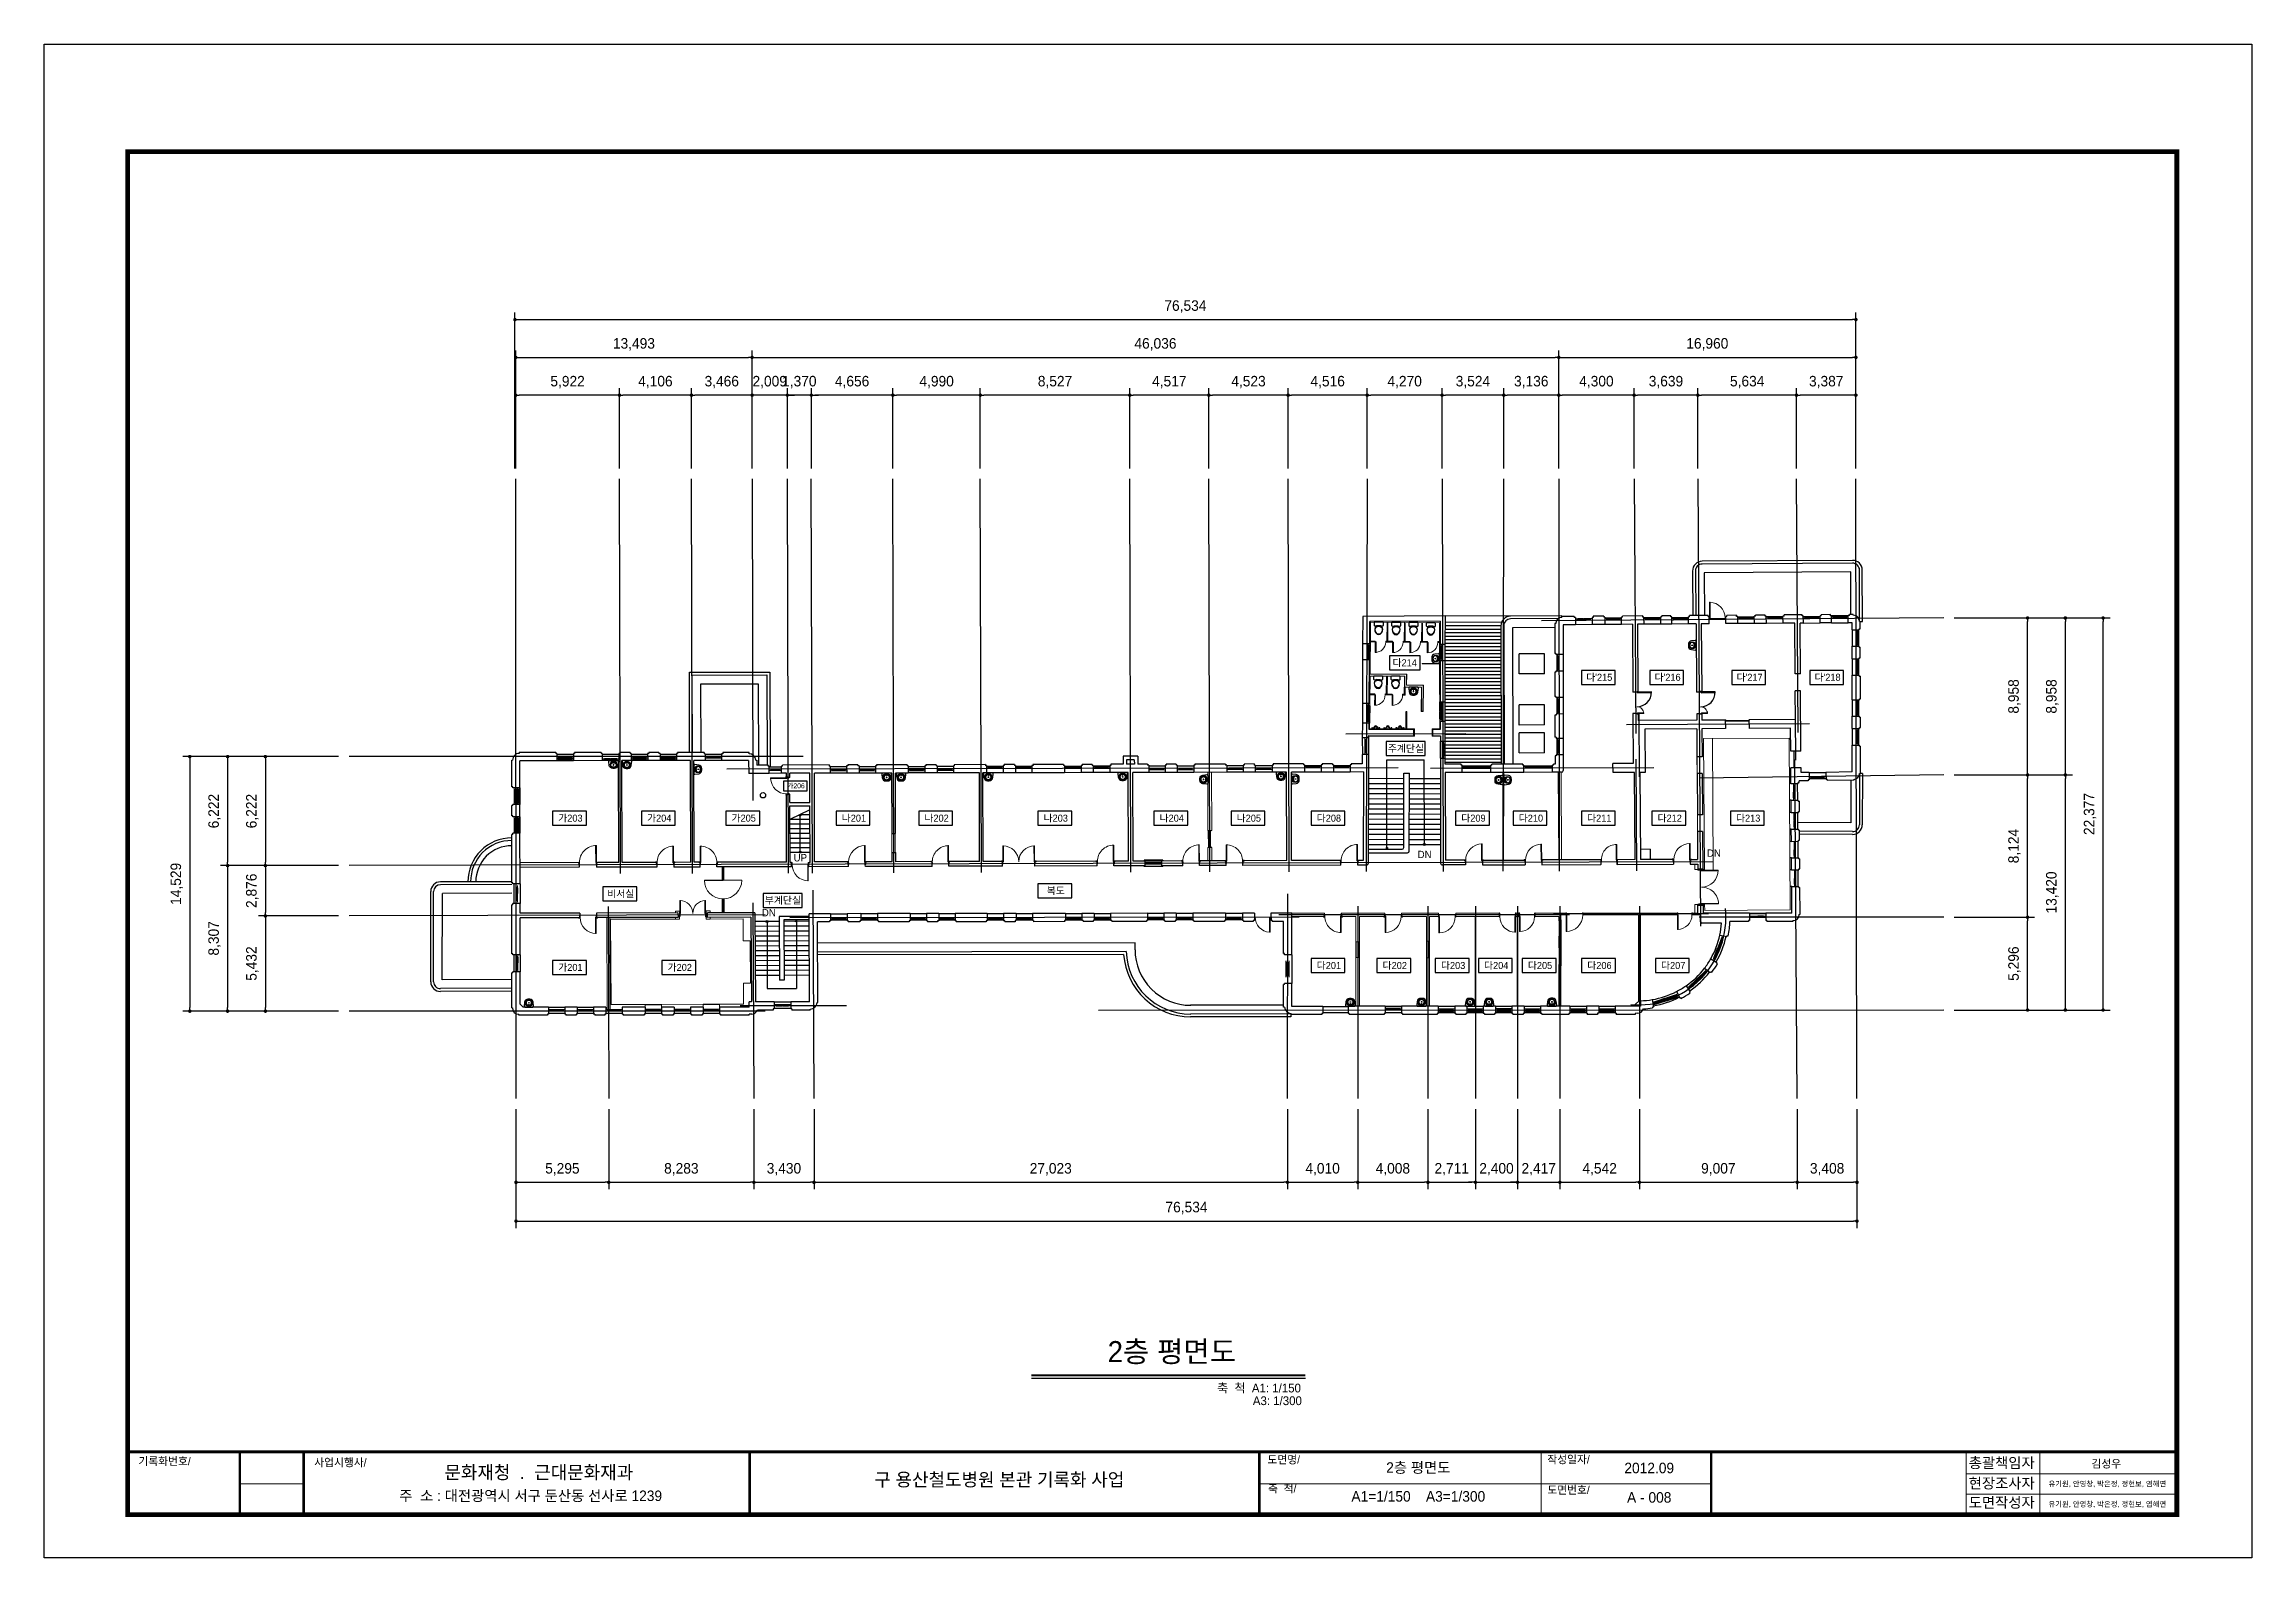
# Model space of a CAD drawing. Header units: millimetres. Extents: x 580267 to 706267, y -57600 to 28800.
import ezdxf
from ezdxf.enums import TextEntityAlignment as Align

# ---------------------------------------------------------------- set-up
doc = ezdxf.new("R2010")
doc.units = ezdxf.units.MM
doc.header["$LTSCALE"] = 5
for name, color, linetype in [('A-ELEV-0', 7, 'Continuous'), ('I-FIN', 6, 'Continuous'), ('text', 7, 'Continuous'), ('단면선', 2, 'Continuous'), ('입면', 7, 'Continuous'), ('입면선', 8, 'Continuous'), ('중심선', 1, 'Continuous'), ('창', 4, 'Continuous'), ('치수', 7, 'Continuous')]:
    doc.layers.add(name, color=color, linetype=linetype)
for name, color, linetype, lineweight in [('ELE-1 (벽체 마감)', 3, 'Continuous', 9), ('ELE-2 (마감 창호)', 4, 'Continuous', 9), ('ELE-3  (마감)', 5, 'Continuous', 0), ('타이틀 블록', 4, 'Continuous', 9)]:
    doc.layers.add(name, color=color, linetype=linetype, lineweight=lineweight)
doc.styles.get("Standard").update_dxf_attribs({"font": 'Gulim.ttf'})
doc.dimstyles.new('ISO-25', dxfattribs={"dimscale": 400, "dimtxt": 1.5, "dimasz": 0.5, "dimexe": 1, "dimexo": 1.5, "dimgap": 1, "dimtad": 1, "dimdec": 0, "dimlunit": 6, "dimtxsty": 'Standard', "dimblk": 'DOT', "dimcen": 0, "dimclrd": 256, "dimclre": 256, "dimclrt": 7, "dimazin": 3, "dimtfac": 1, "dimtdec": 0, "dimtix": 1, "dimtmove": 0, "dimatfit": 3, "dimfxl": 1.25, "dimlwd": -1, "dimlwe": -1})

msp = doc.modelspace()

# ---------------------------------------------------------------- texts
at = {"layer": 'text'}
for s, height, p in [('다214', 400, (657918.2, -6510)), ("다'215", 400, (669021.7, -7337.8)), ("다'216", 400, (672921.7, -7337.8)), ("다'217", 400, (677601.7, -7337.8)), ("다'218", 400, (682051.7, -7337.8)), ('주계단실', 400, (657987.8, -11399.5)), ('가206', 280, (623173.4, -13534.7)), ('가203', 400, (610301.7, -15377.8)), ('가204', 400, (615371.7, -15377.8)), ('가205', 400, (620191.7, -15377.8)), ('나201', 400, (626481.7, -15377.8)), ('나202', 400, (631201.7, -15377.8)), ('나203', 400, (638001.7, -15377.8)), ('나204', 400, (644621.7, -15377.8)), ('나205', 400, (649021.7, -15377.8)), ('다208', 400, (653591.7, -15377.8)), ('다209', 400, (661841.7, -15377.8)), ('다210', 400, (665121.7, -15377.8)), ('다211', 400, (669021.7, -15377.8)), ('다212', 400, (673041.7, -15377.8)), ('다213', 400, (677521.7, -15377.8)), ('UP', 422.4, (623423.9, -17637.4)), ('DN', 422.4, (659052.8, -17451.6)), ('DN', 422.4, (675565.9, -17374)), ('DN', 422.4, (675565.9, -17374)), ('DN', 422.4, (675565.9, -17374)), ('DN', 422.4, (675565.9, -17374)), ('비서실', 400, (613177, -19695.9)), ('부계단실', 400, (622429.9, -20068.7)), ('복도', 400, (638001.7, -19517.8)), ('DN', 422.4, (621627.4, -20776.8)), ('가201', 400, (610301.7, -23897.8)), ('가202', 400, (616541.7, -23897.8)), ('다201', 400, (653591.7, -23787.8)), ('다202', 400, (657351.7, -23787.8)), ('다203', 400, (660681.7, -23787.8)), ('다204', 400, (663141.7, -23787.8)), ('다205', 400, (665641.7, -23787.8)), ('다206', 400, (669031.7, -23787.8)), ('다207', 400, (673241.7, -23787.8))]:
    msp.add_text(s, height=height, dxfattribs=at).set_placement(p, align=Align.MIDDLE_CENTER)
at = {"layer": 'text', "lineweight": 30, "attachment_point": 5}
for s, insert, char_height, width in [('{\\fGulim|b0|i0|c129|p2;2층 평면도}', (644631.7, -45890.6), 1200, 17364.169), ('축  척  A1: 1/150', (649605, -47934.9), 500, 17364.169), (' A3: 1/300', (650560, -48635.4), 500, 17364.169), ('{\\fGulim|b0|i0|c129|p50;\\H0.6x;기록화번호/}', (587139.9, -52107.9), 750, 17364.169), ('{\\H0.6x;사업시행사/}', (597176.3, -52180.6), 750, 17364.169), ('{\\fGulim|b0|i0|c129|p50;문화재청  .  근대문화재과}', (608498.7, -52761.3), 750, 17364.169), ('구 용산철도병원 본관 기록화 사업', (634778.7, -53173.1), 750, 25106.488), ('{\\fGulim|b0|i0|c129|p50;\\H0.6x;도면명/}', (651015.1, -52017.7), 750, 17364.169), ('2층 평면도', (658694.9, -52475.7), 600, 17364.169), ('{\\fGulim|b0|i0|c129|p50;\\H0.6x;작성일자/}', (667268.2, -52007.8), 750, 17364.169), ('2012.09', (671874, -52475.7), 600, 17364.169), ('{\\fGulim|b0|i0|c129|p50;총괄책임자}', (691991.6, -52205.3), 600, 17364.169), ('{\\fGulim|b0|i0|c129|p50;주  소 : 대전광역시 서구 둔산동 선사로 1239}', (608034.1, -54088), 600, 17364.169), ('{\\fGulim|b0|i0|c129|p50;\\H0.6x;축  척/}', (650927.6, -53674.1), 750, 17364.169), ('A1=1/150    A3=1/300', (658694.9, -54095.3), 600, 17364.169), ('{\\fGulim|b0|i0|c129|p50;\\H0.6x;도면번호/}', (667268.2, -53742.6), 750, 17364.169), ('A - 008', (671874, -54154.7), 600, 17364.169), ('{\\fGulim|b0|i0|c129|p50;도면작성자}', (691991.6, -54469.1), 600, 17364.169), ('{\\fGulim|b0|i0|c129|p50;현장조사자}', (691991.6, -53369), 600, 17364.169)]:
    msp.add_mtext(s, dxfattribs=dict(at, insert=insert, char_height=char_height, width=width))
at = {"layer": 'text', "width": 347283.384, "attachment_point": 5}
for s, insert, char_height in [('김성우', (697957.3, -52254.1), 450), ('유기원, 안영창, 박은정, 정현보, 염해연', (698020.3, -53402.9), 300), ('유기원, 안영창, 박은정, 정현보, 염해연', (698020.3, -54566.5), 300)]:
    msp.add_mtext(s, dxfattribs=dict(at, insert=insert, char_height=char_height))

# ---------------------------------------------------------------- blocks, each defined once
blk = doc.blocks.new('A$C26F80365')
at = {"layer": '입면선'}
for p, q in [((-26, 0), (27, 0)), ((-25, 194), (25, 194)), ((0, -27), (0, 26))]:
    blk.add_line(p, q, dxfattribs=at)
blk.add_lwpolyline([(-51, -205), (51, -205, 0.3821619), (250, -27), (274, 189, 0.4470085), (224, 245), (-224, 245, 0.4470085), (-274, 189), (-250, -27, 0.3821619)], format="xyb", close=True, dxfattribs=at)
blk.add_lwpolyline([(-25, 170), (-22, 170, -0.3869162), (-18, 166), (-12, 101), (12, 101), (18, 166, -0.3869162), (22, 170), (25, 170)], format="xyb", dxfattribs=at)
for centre, radius in [((0, 23), 196), ((0, 23), 188), ((-43, 182), 21.4), ((0, 0), 12.8), ((0, 182), 6.83), ((43, 182), 21.4)]:
    blk.add_circle(centre, radius, dxfattribs=at)
blk.add_rational_spline([(-15, 134), (-270, 114), (-135, -71), (0, -256), (135, -71), (270, 114), (15, 134)], [1, 0.527194519268, 1, 0.527194519268, 1, 0.527194519268, 1], degree=2, knots=[0, 0, 0, 0.3333333, 0.3333333, 0.6666667, 0.6666667, 1, 1, 1], dxfattribs=at)
blk = doc.blocks.new('535X700_P2_')
at = {"color": 0, "linetype": 'Continuous'}
for p, q in [((204, 149), (226, 149)), ((226, -157), (204, -157))]:
    blk.add_line(p, q, dxfattribs=at)
for points in [[(25, 263), (0, 238), (0, -246), (25, -271), (178, -271), (204, -246), (204, 238), (178, 263)], [(608, -166), (683, -92), (700, -4), (683, 84), (608, 158), (508, 208), (395, 225), (307, 208), (233, 158), (204, 115), (204, -123), (233, -166), (307, -216), (395, -233), (508, -216)], [(276, -148), (245, -82), (229, -4), (245, 74), (276, 140), (329, 184), (395, 200), (498, 184), (590, 140), (659, 74), (675, -4), (659, -82), (590, -148), (498, -192), (395, -208), (329, -192)]]:
    blk.add_lwpolyline(points, close=True, dxfattribs=at)
blk = doc.blocks.new('A$C34A56ACF')
at = {"layer": '입면선'}
for p, q in [((-230, 139), (-230, 76)), ((-230, 139), (-230, 76)), ((-225, 71), (-195, 71)), ((-225, 71), (-195, 71)), ((-190, 76), (-187, 94)), ((-190, 76), (-187, 94)), ((187, 94), (190, 76)), ((187, 94), (190, 76)), ((195, 71), (225, 71)), ((195, 71), (225, 71)), ((230, 76), (230, 139)), ((230, 76), (230, 139))]:
    blk.add_line(p, q, dxfattribs=at)
for points in [[(-124, 139, 0.0576947), (-170, 110)], [(-124, 139, 0.0576947), (-170, 110)], [(-137, 132, -0.2412765), (-51, 39, 0.7619048), (51, 39, -0.2412765), (137, 132)], [(-137, 132, -0.2412765), (-51, 39, 0.7619048), (51, 39, -0.2412765), (137, 132)], [(170, 110, 0.0576947), (124, 139, 0.0576947)], [(170, 110, 0.0576947), (124, 139, 0.0576947)]]:
    blk.add_lwpolyline(points, format="xyb", dxfattribs=at)
for centre, radius, start, end in [((-225, 76), 5, 180, 270), ((-225, 76), 5, 180, 270), ((-196, 77), 5.89, 278.1301, 351.8699), ((-196, 77), 5.89, 278.1301, 351.8699), ((2924, -3387), 4669, 131.50723, 131.79211), ((2924, -3387), 4669, 131.50723, 131.79211), ((-185, 2), 109, 15.3921, 82.08627), ((-185, 2), 109, 15.3921, 82.08627), ((0, 53), 83, 195.3921, 344.6079), ((0, 53), 83, 195.3921, 344.6079), ((185, 2), 109, 97.91373, 164.6079), ((185, 2), 109, 97.91373, 164.6079), ((-2924, -3387), 4669, 48.20789, 48.49277), ((-2924, -3387), 4669, 48.20789, 48.49277), ((195, 76), 5, 180, 270), ((195, 76), 5, 180, 270), ((225, 76), 5, 270, 0), ((225, 76), 5, 270, 0)]:
    blk.add_arc(centre, radius, start, end, dxfattribs=at)
blk = doc.blocks.new('_Dot')
at = {"color": 0, "linetype": 'ByBlock', "lineweight": -2}
blk.add_line((-0.5, 0), (-1, 0), dxfattribs=at)
at = {"color": 0, "linetype": 'ByBlock', "const_width": 0.5}
blk.add_lwpolyline([(-0.25, 0, 1), (0.25, 0, 1)], format="xyb", close=True, dxfattribs=at)
blk = doc.blocks.new('*D6')
at = {"layer": 'Defpoints', "color": 0}
for p in [(607180, 8764), (607180, 3983), (613102, 3983)]:
    blk.add_point(p, dxfattribs=at)
at = {"layer": '치수'}
for p, q in [((607180, 4583), (607180, 9164)), ((613102, 4583), (613102, 9164)), ((612902, 8764), (607380, 8764))]:
    blk.add_line(p, q, dxfattribs=at)
at = {"layer": '치수', "xscale": 200, "yscale": 200, "zscale": 200, "rotation": 180}
blk.add_blockref('_Dot', (607180, 8764), dxfattribs=at)
at = {"layer": '치수', "xscale": 200, "yscale": 200, "zscale": 200}
blk.add_blockref('_Dot', (613102, 8764), dxfattribs=at)
at = {"layer": '치수', "color": 7, "insert": (610141, 9509), "char_height": 600, "attachment_point": 5}
blk.add_mtext('5,922', dxfattribs=at)
blk = doc.blocks.new('*D4')
at = {"layer": 'Defpoints', "color": 0}
for p in [(620674, 10920), (607180, 3983), (620674, 3983)]:
    blk.add_point(p, dxfattribs=at)
at = {"layer": '치수'}
for p, q in [((607180, 4583), (607180, 11320)), ((607380, 10920), (620474, 10920)), ((620674, 4583), (620674, 11320))]:
    blk.add_line(p, q, dxfattribs=at)
at = {"layer": '치수', "xscale": 200, "yscale": 200, "zscale": 200, "rotation": 180}
blk.add_blockref('_Dot', (607180, 10920), dxfattribs=at)
at = {"layer": '치수', "xscale": 200, "yscale": 200, "zscale": 200}
blk.add_blockref('_Dot', (620674, 10920), dxfattribs=at)
at = {"layer": '치수', "color": 7, "insert": (613927, 11665), "char_height": 600, "attachment_point": 5}
blk.add_mtext('13,493', dxfattribs=at)
blk = doc.blocks.new('*D5')
at = {"layer": 'Defpoints', "color": 0}
for p in [(683670, 13077), (607136, 3983), (683670, 3983)]:
    blk.add_point(p, dxfattribs=at)
at = {"layer": '치수'}
for p, q in [((607136, 4583), (607136, 13477)), ((607336, 13077), (683470, 13077)), ((683670, 4583), (683670, 13477))]:
    blk.add_line(p, q, dxfattribs=at)
at = {"layer": '치수', "xscale": 200, "yscale": 200, "zscale": 200, "rotation": 180}
blk.add_blockref('_Dot', (607136, 13077), dxfattribs=at)
at = {"layer": '치수', "xscale": 200, "yscale": 200, "zscale": 200}
blk.add_blockref('_Dot', (683670, 13077), dxfattribs=at)
at = {"layer": '치수', "color": 7, "insert": (645403, 13822), "char_height": 600, "attachment_point": 5}
blk.add_mtext('76,534', dxfattribs=at)
blk = doc.blocks.new('*D7')
at = {"layer": 'Defpoints', "color": 0}
for p in [(680323, -31385), (683731, -31385), (683731, -36165)]:
    blk.add_point(p, dxfattribs=at)
at = {"layer": '치수'}
for p, q in [((680323, -31985), (680323, -36565)), ((683731, -31985), (683731, -36565)), ((680523, -36165), (683531, -36165))]:
    blk.add_line(p, q, dxfattribs=at)
at = {"layer": '치수', "xscale": 200, "yscale": 200, "zscale": 200, "rotation": 180}
blk.add_blockref('_Dot', (680323, -36165), dxfattribs=at)
at = {"layer": '치수', "xscale": 200, "yscale": 200, "zscale": 200}
blk.add_blockref('_Dot', (683731, -36165), dxfattribs=at)
at = {"layer": '치수', "color": 7, "insert": (682027, -35420), "char_height": 600, "attachment_point": 5}
blk.add_mtext('3,408', dxfattribs=at)
blk = doc.blocks.new('*D50')
at = {"layer": 'Defpoints', "color": 0}
for p in [(607197, -31385), (683731, -31385), (683731, -38378)]:
    blk.add_point(p, dxfattribs=at)
at = {"layer": '치수'}
for p, q in [((607197, -31985), (607197, -38778)), ((683731, -31985), (683731, -38778)), ((607397, -38378), (683531, -38378))]:
    blk.add_line(p, q, dxfattribs=at)
at = {"layer": '치수', "xscale": 200, "yscale": 200, "zscale": 200, "rotation": 180}
blk.add_blockref('_Dot', (607197, -38378), dxfattribs=at)
at = {"layer": '치수', "xscale": 200, "yscale": 200, "zscale": 200}
blk.add_blockref('_Dot', (683731, -38378), dxfattribs=at)
at = {"layer": '치수', "color": 7, "insert": (645464, -37633), "char_height": 600, "attachment_point": 5}
blk.add_mtext('76,534', dxfattribs=at)
blk = doc.blocks.new('*D9')
at = {"layer": 'Defpoints', "color": 0}
for p in [(688685, -21035), (693466, -21035), (688685, -26331)]:
    blk.add_point(p, dxfattribs=at)
at = {"layer": '치수'}
for p, q in [((689285, -21035), (693866, -21035)), ((693466, -26131), (693466, -21235)), ((689285, -26331), (693866, -26331))]:
    blk.add_line(p, q, dxfattribs=at)
at = {"layer": '치수', "xscale": 200, "yscale": 200, "zscale": 200}
for p, rotation in [((693466, -21035), 90), ((693466, -26331), 270)]:
    blk.add_blockref('_Dot', p, dxfattribs=dict(at, rotation=rotation))
at = {"layer": '치수', "color": 7, "insert": (692721, -23683), "char_height": 600, "attachment_point": 5, "rotation": 90}
blk.add_mtext('5,296', dxfattribs=at)
blk = doc.blocks.new('*D10')
at = {"layer": 'Defpoints', "color": 0}
for p in [(688686, -3953), (695623, -3953), (688686, -12911)]:
    blk.add_point(p, dxfattribs=at)
at = {"layer": '치수'}
for p, q in [((689286, -3953), (696023, -3953)), ((695623, -12711), (695623, -4153)), ((689286, -12911), (696023, -12911))]:
    blk.add_line(p, q, dxfattribs=at)
at = {"layer": '치수', "xscale": 200, "yscale": 200, "zscale": 200}
for p, rotation in [((695623, -3953), 90), ((695623, -12911), 270)]:
    blk.add_blockref('_Dot', p, dxfattribs=dict(at, rotation=rotation))
at = {"layer": '치수', "color": 7, "insert": (694878, -8432), "char_height": 600, "attachment_point": 5, "rotation": 90}
blk.add_mtext('8,958', dxfattribs=at)
blk = doc.blocks.new('*D8')
at = {"layer": 'Defpoints', "color": 0}
for p in [(688685, -3953), (697779, -3953), (688685, -26331)]:
    blk.add_point(p, dxfattribs=at)
at = {"layer": '치수'}
for p, q in [((689285, -3953), (698179, -3953)), ((697779, -26131), (697779, -4153)), ((689285, -26331), (698179, -26331))]:
    blk.add_line(p, q, dxfattribs=at)
at = {"layer": '치수', "xscale": 200, "yscale": 200, "zscale": 200}
for p, rotation in [((697779, -3953), 90), ((697779, -26331), 270)]:
    blk.add_blockref('_Dot', p, dxfattribs=dict(at, rotation=rotation))
at = {"layer": '치수', "color": 7, "insert": (697034, -15142), "char_height": 600, "attachment_point": 5, "rotation": 90}
blk.add_mtext('22,377', dxfattribs=at)
blk = doc.blocks.new('*D13')
at = {"layer": 'Defpoints', "color": 0}
for p in [(597675, -11865), (592894, -18087), (597675, -18087)]:
    blk.add_point(p, dxfattribs=at)
at = {"layer": '치수'}
for p, q in [((597075, -11865), (592494, -11865)), ((592894, -12065), (592894, -17887)), ((597075, -18087), (592494, -18087))]:
    blk.add_line(p, q, dxfattribs=at)
at = {"layer": '치수', "xscale": 200, "yscale": 200, "zscale": 200}
for p, rotation in [((592894, -11865), 90), ((592894, -18087), 270)]:
    blk.add_blockref('_Dot', p, dxfattribs=dict(at, rotation=rotation))
at = {"layer": '치수', "color": 7, "insert": (592149, -14976), "char_height": 600, "attachment_point": 5, "rotation": 90}
blk.add_mtext('6,222', dxfattribs=at)
blk = doc.blocks.new('*D11')
at = {"layer": 'Defpoints', "color": 0}
for p in [(597675, -11865), (590738, -18087), (597675, -18087)]:
    blk.add_point(p, dxfattribs=at)
at = {"layer": '치수'}
for p, q in [((597075, -11865), (590338, -11865)), ((590738, -12065), (590738, -17887)), ((597075, -18087), (590338, -18087))]:
    blk.add_line(p, q, dxfattribs=at)
at = {"layer": '치수', "xscale": 200, "yscale": 200, "zscale": 200}
for p, rotation in [((590738, -11865), 90), ((590738, -18087), 270)]:
    blk.add_blockref('_Dot', p, dxfattribs=dict(at, rotation=rotation))
at = {"layer": '치수', "color": 7, "insert": (589993, -14976), "char_height": 600, "attachment_point": 5, "rotation": 90}
blk.add_mtext('6,222', dxfattribs=at)
blk = doc.blocks.new('*D12')
at = {"layer": 'Defpoints', "color": 0}
for p in [(597675, -11866), (588581, -26395), (597675, -26395)]:
    blk.add_point(p, dxfattribs=at)
at = {"layer": '치수'}
for p, q in [((597075, -11866), (588181, -11866)), ((588581, -12066), (588581, -26195)), ((597075, -26395), (588181, -26395))]:
    blk.add_line(p, q, dxfattribs=at)
at = {"layer": '치수', "xscale": 200, "yscale": 200, "zscale": 200}
for p, rotation in [((588581, -11866), 90), ((588581, -26395), 270)]:
    blk.add_blockref('_Dot', p, dxfattribs=dict(at, rotation=rotation))
at = {"layer": '치수', "color": 7, "insert": (587836, -19130), "char_height": 600, "attachment_point": 5, "rotation": 90}
blk.add_mtext('14,529', dxfattribs=at)
blk = doc.blocks.new('*D14')
at = {"layer": 'Defpoints', "color": 0}
for p in [(613102, 8764), (613102, 3983), (617208, 3983)]:
    blk.add_point(p, dxfattribs=at)
at = {"layer": '치수'}
for p, q in [((613102, 4583), (613102, 9164)), ((617208, 4583), (617208, 9164)), ((617008, 8764), (613302, 8764))]:
    blk.add_line(p, q, dxfattribs=at)
at = {"layer": '치수', "xscale": 200, "yscale": 200, "zscale": 200, "rotation": 180}
blk.add_blockref('_Dot', (613102, 8764), dxfattribs=at)
at = {"layer": '치수', "xscale": 200, "yscale": 200, "zscale": 200}
blk.add_blockref('_Dot', (617208, 8764), dxfattribs=at)
at = {"layer": '치수', "color": 7, "insert": (615155, 9509), "char_height": 600, "attachment_point": 5}
blk.add_mtext('4,106', dxfattribs=at)
blk = doc.blocks.new('*D15')
at = {"layer": 'Defpoints', "color": 0}
for p in [(617208, 8764), (617208, 3983), (620674, 3983)]:
    blk.add_point(p, dxfattribs=at)
at = {"layer": '치수'}
for p, q in [((617208, 4583), (617208, 9164)), ((620674, 4583), (620674, 9164)), ((620474, 8764), (617408, 8764))]:
    blk.add_line(p, q, dxfattribs=at)
at = {"layer": '치수', "xscale": 200, "yscale": 200, "zscale": 200, "rotation": 180}
blk.add_blockref('_Dot', (617208, 8764), dxfattribs=at)
at = {"layer": '치수', "xscale": 200, "yscale": 200, "zscale": 200}
blk.add_blockref('_Dot', (620674, 8764), dxfattribs=at)
at = {"layer": '치수', "color": 7, "insert": (618941, 9509), "char_height": 600, "attachment_point": 5}
blk.add_mtext('3,466', dxfattribs=at)
blk = doc.blocks.new('*D16')
at = {"layer": 'Defpoints', "color": 0}
for p in [(620674, 8764), (620674, 3983), (622683, 3983)]:
    blk.add_point(p, dxfattribs=at)
at = {"layer": '치수'}
for p, q in [((620674, 4583), (620674, 9164)), ((622683, 4583), (622683, 9164)), ((620474, 8764), (620274, 8764)), ((622683, 8764), (620674, 8764)), ((622883, 8764), (623083, 8764))]:
    blk.add_line(p, q, dxfattribs=at)
at = {"layer": '치수', "xscale": 200, "yscale": 200, "zscale": 200}
blk.add_blockref('_Dot', (620674, 8764), dxfattribs=at)
at = {"layer": '치수', "xscale": 200, "yscale": 200, "zscale": 200, "rotation": 180}
blk.add_blockref('_Dot', (622683, 8764), dxfattribs=at)
at = {"layer": '치수', "color": 7, "insert": (621678, 9509), "char_height": 600, "attachment_point": 5}
blk.add_mtext('2,009', dxfattribs=at)
blk = doc.blocks.new('*D17')
at = {"layer": 'Defpoints', "color": 0}
for p in [(622683, 8764), (622683, 3983), (624053, 3983)]:
    blk.add_point(p, dxfattribs=at)
at = {"layer": '치수'}
for p, q in [((622683, 4583), (622683, 9164)), ((624053, 4583), (624053, 9164)), ((622483, 8764), (622283, 8764)), ((624053, 8764), (622683, 8764)), ((624253, 8764), (624453, 8764))]:
    blk.add_line(p, q, dxfattribs=at)
at = {"layer": '치수', "xscale": 200, "yscale": 200, "zscale": 200}
blk.add_blockref('_Dot', (622683, 8764), dxfattribs=at)
at = {"layer": '치수', "xscale": 200, "yscale": 200, "zscale": 200, "rotation": 180}
blk.add_blockref('_Dot', (624053, 8764), dxfattribs=at)
at = {"layer": '치수', "color": 7, "insert": (623368, 9509), "char_height": 600, "attachment_point": 5}
blk.add_mtext('1,370', dxfattribs=at)
blk = doc.blocks.new('*D18')
at = {"layer": 'Defpoints', "color": 0}
for p in [(624053, 8764), (624053, 3983), (628708, 3983)]:
    blk.add_point(p, dxfattribs=at)
at = {"layer": '치수'}
for p, q in [((624053, 4583), (624053, 9164)), ((628708, 4583), (628708, 9164)), ((628508, 8764), (624253, 8764))]:
    blk.add_line(p, q, dxfattribs=at)
at = {"layer": '치수', "xscale": 200, "yscale": 200, "zscale": 200, "rotation": 180}
blk.add_blockref('_Dot', (624053, 8764), dxfattribs=at)
at = {"layer": '치수', "xscale": 200, "yscale": 200, "zscale": 200}
blk.add_blockref('_Dot', (628708, 8764), dxfattribs=at)
at = {"layer": '치수', "color": 7, "insert": (626380, 9509), "char_height": 600, "attachment_point": 5}
blk.add_mtext('4,656', dxfattribs=at)
blk = doc.blocks.new('*D19')
at = {"layer": 'Defpoints', "color": 0}
for p in [(628708, 8764), (628708, 3983), (633698, 3983)]:
    blk.add_point(p, dxfattribs=at)
at = {"layer": '치수'}
for p, q in [((628708, 4583), (628708, 9164)), ((633698, 4583), (633698, 9164)), ((633498, 8764), (628908, 8764))]:
    blk.add_line(p, q, dxfattribs=at)
at = {"layer": '치수', "xscale": 200, "yscale": 200, "zscale": 200, "rotation": 180}
blk.add_blockref('_Dot', (628708, 8764), dxfattribs=at)
at = {"layer": '치수', "xscale": 200, "yscale": 200, "zscale": 200}
blk.add_blockref('_Dot', (633698, 8764), dxfattribs=at)
at = {"layer": '치수', "color": 7, "insert": (631203, 9509), "char_height": 600, "attachment_point": 5}
blk.add_mtext('4,990', dxfattribs=at)
blk = doc.blocks.new('*D20')
at = {"layer": 'Defpoints', "color": 0}
for p in [(633698, 8764), (633698, 3983), (642225, 3983)]:
    blk.add_point(p, dxfattribs=at)
at = {"layer": '치수'}
for p, q in [((633698, 4583), (633698, 9164)), ((642225, 4583), (642225, 9164)), ((642025, 8764), (633898, 8764))]:
    blk.add_line(p, q, dxfattribs=at)
at = {"layer": '치수', "xscale": 200, "yscale": 200, "zscale": 200, "rotation": 180}
blk.add_blockref('_Dot', (633698, 8764), dxfattribs=at)
at = {"layer": '치수', "xscale": 200, "yscale": 200, "zscale": 200}
blk.add_blockref('_Dot', (642225, 8764), dxfattribs=at)
at = {"layer": '치수', "color": 7, "insert": (637961, 9509), "char_height": 600, "attachment_point": 5}
blk.add_mtext('8,527', dxfattribs=at)
blk = doc.blocks.new('*D21')
at = {"layer": 'Defpoints', "color": 0}
for p in [(642225, 8764), (642225, 3983), (646742, 3983)]:
    blk.add_point(p, dxfattribs=at)
at = {"layer": '치수'}
for p, q in [((642225, 4583), (642225, 9164)), ((646742, 4583), (646742, 9164)), ((646542, 8764), (642425, 8764))]:
    blk.add_line(p, q, dxfattribs=at)
at = {"layer": '치수', "xscale": 200, "yscale": 200, "zscale": 200, "rotation": 180}
blk.add_blockref('_Dot', (642225, 8764), dxfattribs=at)
at = {"layer": '치수', "xscale": 200, "yscale": 200, "zscale": 200}
blk.add_blockref('_Dot', (646742, 8764), dxfattribs=at)
at = {"layer": '치수', "color": 7, "insert": (644483, 9509), "char_height": 600, "attachment_point": 5}
blk.add_mtext('4,517', dxfattribs=at)
blk = doc.blocks.new('*D22')
at = {"layer": 'Defpoints', "color": 0}
for p in [(646742, 8764), (646742, 3983), (651264, 3983)]:
    blk.add_point(p, dxfattribs=at)
at = {"layer": '치수'}
for p, q in [((646742, 4583), (646742, 9164)), ((651264, 4583), (651264, 9164)), ((651064, 8764), (646942, 8764))]:
    blk.add_line(p, q, dxfattribs=at)
at = {"layer": '치수', "xscale": 200, "yscale": 200, "zscale": 200, "rotation": 180}
blk.add_blockref('_Dot', (646742, 8764), dxfattribs=at)
at = {"layer": '치수', "xscale": 200, "yscale": 200, "zscale": 200}
blk.add_blockref('_Dot', (651264, 8764), dxfattribs=at)
at = {"layer": '치수', "color": 7, "insert": (649003, 9509), "char_height": 600, "attachment_point": 5}
blk.add_mtext('4,523', dxfattribs=at)
blk = doc.blocks.new('*D23')
at = {"layer": 'Defpoints', "color": 0}
for p in [(651264, 8764), (651264, 3983), (655780, 3983)]:
    blk.add_point(p, dxfattribs=at)
at = {"layer": '치수'}
for p, q in [((651264, 4583), (651264, 9164)), ((655780, 4583), (655780, 9164)), ((655580, 8764), (651464, 8764))]:
    blk.add_line(p, q, dxfattribs=at)
at = {"layer": '치수', "xscale": 200, "yscale": 200, "zscale": 200, "rotation": 180}
blk.add_blockref('_Dot', (651264, 8764), dxfattribs=at)
at = {"layer": '치수', "xscale": 200, "yscale": 200, "zscale": 200}
blk.add_blockref('_Dot', (655780, 8764), dxfattribs=at)
at = {"layer": '치수', "color": 7, "insert": (653522, 9509), "char_height": 600, "attachment_point": 5}
blk.add_mtext('4,516', dxfattribs=at)
blk = doc.blocks.new('*D24')
at = {"layer": 'Defpoints', "color": 0}
for p in [(655780, 8764), (655780, 3983), (660050, 3983)]:
    blk.add_point(p, dxfattribs=at)
at = {"layer": '치수'}
for p, q in [((655780, 4583), (655780, 9164)), ((660050, 4583), (660050, 9164)), ((659850, 8764), (655980, 8764))]:
    blk.add_line(p, q, dxfattribs=at)
at = {"layer": '치수', "xscale": 200, "yscale": 200, "zscale": 200, "rotation": 180}
blk.add_blockref('_Dot', (655780, 8764), dxfattribs=at)
at = {"layer": '치수', "xscale": 200, "yscale": 200, "zscale": 200}
blk.add_blockref('_Dot', (660050, 8764), dxfattribs=at)
at = {"layer": '치수', "color": 7, "insert": (657915, 9509), "char_height": 600, "attachment_point": 5}
blk.add_mtext('4,270', dxfattribs=at)
blk = doc.blocks.new('*D25')
at = {"layer": 'Defpoints', "color": 0}
for p in [(660050, 8764), (660050, 3983), (663573, 3983)]:
    blk.add_point(p, dxfattribs=at)
at = {"layer": '치수'}
for p, q in [((660050, 4583), (660050, 9164)), ((663573, 4583), (663573, 9164)), ((663373, 8764), (660250, 8764))]:
    blk.add_line(p, q, dxfattribs=at)
at = {"layer": '치수', "xscale": 200, "yscale": 200, "zscale": 200, "rotation": 180}
blk.add_blockref('_Dot', (660050, 8764), dxfattribs=at)
at = {"layer": '치수', "xscale": 200, "yscale": 200, "zscale": 200}
blk.add_blockref('_Dot', (663573, 8764), dxfattribs=at)
at = {"layer": '치수', "color": 7, "insert": (661811, 9509), "char_height": 600, "attachment_point": 5}
blk.add_mtext('3,524', dxfattribs=at)
blk = doc.blocks.new('*D26')
at = {"layer": 'Defpoints', "color": 0}
for p in [(663573, 8764), (663573, 3983), (666710, 3983)]:
    blk.add_point(p, dxfattribs=at)
at = {"layer": '치수'}
for p, q in [((663573, 4583), (663573, 9164)), ((666710, 4583), (666710, 9164)), ((666510, 8764), (663773, 8764))]:
    blk.add_line(p, q, dxfattribs=at)
at = {"layer": '치수', "xscale": 200, "yscale": 200, "zscale": 200, "rotation": 180}
blk.add_blockref('_Dot', (663573, 8764), dxfattribs=at)
at = {"layer": '치수', "xscale": 200, "yscale": 200, "zscale": 200}
blk.add_blockref('_Dot', (666710, 8764), dxfattribs=at)
at = {"layer": '치수', "color": 7, "insert": (665141, 9509), "char_height": 600, "attachment_point": 5}
blk.add_mtext('3,136', dxfattribs=at)
blk = doc.blocks.new('*D27')
at = {"layer": 'Defpoints', "color": 0}
for p in [(666710, 8764), (666710, 3983), (671010, 3983)]:
    blk.add_point(p, dxfattribs=at)
at = {"layer": '치수'}
for p, q in [((666710, 4583), (666710, 9164)), ((671010, 4583), (671010, 9164)), ((670810, 8764), (666910, 8764))]:
    blk.add_line(p, q, dxfattribs=at)
at = {"layer": '치수', "xscale": 200, "yscale": 200, "zscale": 200, "rotation": 180}
blk.add_blockref('_Dot', (666710, 8764), dxfattribs=at)
at = {"layer": '치수', "xscale": 200, "yscale": 200, "zscale": 200}
blk.add_blockref('_Dot', (671010, 8764), dxfattribs=at)
at = {"layer": '치수', "color": 7, "insert": (668860, 9509), "char_height": 600, "attachment_point": 5}
blk.add_mtext('4,300', dxfattribs=at)
blk = doc.blocks.new('*D28')
at = {"layer": 'Defpoints', "color": 0}
for p in [(671010, 8764), (671010, 3983), (674648, 3983)]:
    blk.add_point(p, dxfattribs=at)
at = {"layer": '치수'}
for p, q in [((671010, 4583), (671010, 9164)), ((674648, 4583), (674648, 9164)), ((674448, 8764), (671210, 8764))]:
    blk.add_line(p, q, dxfattribs=at)
at = {"layer": '치수', "xscale": 200, "yscale": 200, "zscale": 200, "rotation": 180}
blk.add_blockref('_Dot', (671010, 8764), dxfattribs=at)
at = {"layer": '치수', "xscale": 200, "yscale": 200, "zscale": 200}
blk.add_blockref('_Dot', (674648, 8764), dxfattribs=at)
at = {"layer": '치수', "color": 7, "insert": (672829, 9509), "char_height": 600, "attachment_point": 5}
blk.add_mtext('3,639', dxfattribs=at)
blk = doc.blocks.new('*D29')
at = {"layer": 'Defpoints', "color": 0}
for p in [(674648, 8764), (674648, 3983), (680282, 3983)]:
    blk.add_point(p, dxfattribs=at)
at = {"layer": '치수'}
for p, q in [((674648, 4583), (674648, 9164)), ((680282, 4583), (680282, 9164)), ((680082, 8764), (674848, 8764))]:
    blk.add_line(p, q, dxfattribs=at)
at = {"layer": '치수', "xscale": 200, "yscale": 200, "zscale": 200, "rotation": 180}
blk.add_blockref('_Dot', (674648, 8764), dxfattribs=at)
at = {"layer": '치수', "xscale": 200, "yscale": 200, "zscale": 200}
blk.add_blockref('_Dot', (680282, 8764), dxfattribs=at)
at = {"layer": '치수', "color": 7, "insert": (677465, 9509), "char_height": 600, "attachment_point": 5}
blk.add_mtext('5,634', dxfattribs=at)
blk = doc.blocks.new('*D30')
at = {"layer": 'Defpoints', "color": 0}
for p in [(680282, 8764), (680282, 3983), (683670, 3983)]:
    blk.add_point(p, dxfattribs=at)
at = {"layer": '치수'}
for p, q in [((680282, 4583), (680282, 9164)), ((683670, 4583), (683670, 9164)), ((683470, 8764), (680482, 8764))]:
    blk.add_line(p, q, dxfattribs=at)
at = {"layer": '치수', "xscale": 200, "yscale": 200, "zscale": 200, "rotation": 180}
blk.add_blockref('_Dot', (680282, 8764), dxfattribs=at)
at = {"layer": '치수', "xscale": 200, "yscale": 200, "zscale": 200}
blk.add_blockref('_Dot', (683670, 8764), dxfattribs=at)
at = {"layer": '치수', "color": 7, "insert": (681976, 9509), "char_height": 600, "attachment_point": 5}
blk.add_mtext('3,387', dxfattribs=at)
blk = doc.blocks.new('*D31')
at = {"layer": 'Defpoints', "color": 0}
for p in [(688685, -12911), (693466, -12911), (688685, -21035)]:
    blk.add_point(p, dxfattribs=at)
at = {"layer": '치수'}
for p, q in [((689285, -12911), (693866, -12911)), ((693466, -20835), (693466, -13111)), ((689285, -21035), (693866, -21035))]:
    blk.add_line(p, q, dxfattribs=at)
at = {"layer": '치수', "xscale": 200, "yscale": 200, "zscale": 200}
for p, rotation in [((693466, -12911), 90), ((693466, -21035), 270)]:
    blk.add_blockref('_Dot', p, dxfattribs=dict(at, rotation=rotation))
at = {"layer": '치수', "color": 7, "insert": (692721, -16973), "char_height": 600, "attachment_point": 5, "rotation": 90}
blk.add_mtext('8,124', dxfattribs=at)
blk = doc.blocks.new('*D32')
at = {"layer": 'Defpoints', "color": 0}
for p in [(688685, -3953), (693466, -3953), (688685, -12911)]:
    blk.add_point(p, dxfattribs=at)
at = {"layer": '치수'}
for p, q in [((689285, -3953), (693866, -3953)), ((693466, -12711), (693466, -4153)), ((689285, -12911), (693866, -12911))]:
    blk.add_line(p, q, dxfattribs=at)
at = {"layer": '치수', "xscale": 200, "yscale": 200, "zscale": 200}
for p, rotation in [((693466, -3953), 90), ((693466, -12911), 270)]:
    blk.add_blockref('_Dot', p, dxfattribs=dict(at, rotation=rotation))
at = {"layer": '치수', "color": 7, "insert": (692721, -8432), "char_height": 600, "attachment_point": 5, "rotation": 90}
blk.add_mtext('8,958', dxfattribs=at)
blk = doc.blocks.new('*D33')
at = {"layer": 'Defpoints', "color": 0}
for p in [(671316, -31385), (680323, -31385), (680323, -36165)]:
    blk.add_point(p, dxfattribs=at)
at = {"layer": '치수'}
for p, q in [((671316, -31985), (671316, -36565)), ((680323, -31985), (680323, -36565)), ((671516, -36165), (680123, -36165))]:
    blk.add_line(p, q, dxfattribs=at)
at = {"layer": '치수', "xscale": 200, "yscale": 200, "zscale": 200, "rotation": 180}
blk.add_blockref('_Dot', (671316, -36165), dxfattribs=at)
at = {"layer": '치수', "xscale": 200, "yscale": 200, "zscale": 200}
blk.add_blockref('_Dot', (680323, -36165), dxfattribs=at)
at = {"layer": '치수', "color": 7, "insert": (675819, -35421), "char_height": 600, "attachment_point": 5}
blk.add_mtext('9,007', dxfattribs=at)
blk = doc.blocks.new('*D34')
at = {"layer": 'Defpoints', "color": 0}
for p in [(666774, -31385), (671316, -31385), (671316, -36165)]:
    blk.add_point(p, dxfattribs=at)
at = {"layer": '치수'}
for p, q in [((666774, -31985), (666774, -36565)), ((671316, -31985), (671316, -36565)), ((666974, -36165), (671116, -36165))]:
    blk.add_line(p, q, dxfattribs=at)
at = {"layer": '치수', "xscale": 200, "yscale": 200, "zscale": 200, "rotation": 180}
blk.add_blockref('_Dot', (666774, -36165), dxfattribs=at)
at = {"layer": '치수', "xscale": 200, "yscale": 200, "zscale": 200}
blk.add_blockref('_Dot', (671316, -36165), dxfattribs=at)
at = {"layer": '치수', "color": 7, "insert": (669045, -35420), "char_height": 600, "attachment_point": 5}
blk.add_mtext('4,542', dxfattribs=at)
blk = doc.blocks.new('*D35')
at = {"layer": 'Defpoints', "color": 0}
for p in [(664357, -31385), (666774, -31385), (666774, -36165)]:
    blk.add_point(p, dxfattribs=at)
at = {"layer": '치수'}
for p, q in [((664357, -31985), (664357, -36565)), ((666774, -31985), (666774, -36565)), ((664157, -36165), (663957, -36165)), ((664357, -36165), (666774, -36165)), ((666974, -36165), (667174, -36165))]:
    blk.add_line(p, q, dxfattribs=at)
at = {"layer": '치수', "xscale": 200, "yscale": 200, "zscale": 200}
blk.add_blockref('_Dot', (664357, -36165), dxfattribs=at)
at = {"layer": '치수', "xscale": 200, "yscale": 200, "zscale": 200, "rotation": 180}
blk.add_blockref('_Dot', (666774, -36165), dxfattribs=at)
at = {"layer": '치수', "color": 7, "insert": (665565, -35420), "char_height": 600, "attachment_point": 5}
blk.add_mtext('2,417', dxfattribs=at)
blk = doc.blocks.new('*D36')
at = {"layer": 'Defpoints', "color": 0}
for p in [(661957, -31385), (664357, -31385), (664357, -36165)]:
    blk.add_point(p, dxfattribs=at)
at = {"layer": '치수'}
for p, q in [((661957, -31985), (661957, -36565)), ((664357, -31985), (664357, -36565)), ((661757, -36165), (661557, -36165)), ((661957, -36165), (664357, -36165)), ((664557, -36165), (664757, -36165))]:
    blk.add_line(p, q, dxfattribs=at)
at = {"layer": '치수', "xscale": 200, "yscale": 200, "zscale": 200}
blk.add_blockref('_Dot', (661957, -36165), dxfattribs=at)
at = {"layer": '치수', "xscale": 200, "yscale": 200, "zscale": 200, "rotation": 180}
blk.add_blockref('_Dot', (664357, -36165), dxfattribs=at)
at = {"layer": '치수', "color": 7, "insert": (663157, -35420), "char_height": 600, "attachment_point": 5}
blk.add_mtext('2,400', dxfattribs=at)
blk = doc.blocks.new('*D37')
at = {"layer": 'Defpoints', "color": 0}
for p in [(659246, -31385), (661957, -31385), (661957, -36165)]:
    blk.add_point(p, dxfattribs=at)
at = {"layer": '치수'}
for p, q in [((659246, -31985), (659246, -36565)), ((661957, -31985), (661957, -36565)), ((659446, -36165), (661757, -36165))]:
    blk.add_line(p, q, dxfattribs=at)
at = {"layer": '치수', "xscale": 200, "yscale": 200, "zscale": 200, "rotation": 180}
blk.add_blockref('_Dot', (659246, -36165), dxfattribs=at)
at = {"layer": '치수', "xscale": 200, "yscale": 200, "zscale": 200}
blk.add_blockref('_Dot', (661957, -36165), dxfattribs=at)
at = {"layer": '치수', "color": 7, "insert": (660601, -35420), "char_height": 600, "attachment_point": 5}
blk.add_mtext('2,711', dxfattribs=at)
blk = doc.blocks.new('*D38')
at = {"layer": 'Defpoints', "color": 0}
for p in [(655238, -31385), (659246, -31385), (659246, -36165)]:
    blk.add_point(p, dxfattribs=at)
at = {"layer": '치수'}
for p, q in [((655238, -31985), (655238, -36565)), ((659246, -31985), (659246, -36565)), ((655438, -36165), (659046, -36165))]:
    blk.add_line(p, q, dxfattribs=at)
at = {"layer": '치수', "xscale": 200, "yscale": 200, "zscale": 200, "rotation": 180}
blk.add_blockref('_Dot', (655238, -36165), dxfattribs=at)
at = {"layer": '치수', "xscale": 200, "yscale": 200, "zscale": 200}
blk.add_blockref('_Dot', (659246, -36165), dxfattribs=at)
at = {"layer": '치수', "color": 7, "insert": (657242, -35420), "char_height": 600, "attachment_point": 5}
blk.add_mtext('4,008', dxfattribs=at)
blk = doc.blocks.new('*D39')
at = {"layer": 'Defpoints', "color": 0}
for p in [(651228, -31385), (655238, -31385), (655238, -36165)]:
    blk.add_point(p, dxfattribs=at)
at = {"layer": '치수'}
for p, q in [((651228, -31985), (651228, -36565)), ((655238, -31985), (655238, -36565)), ((651428, -36165), (655038, -36165))]:
    blk.add_line(p, q, dxfattribs=at)
at = {"layer": '치수', "xscale": 200, "yscale": 200, "zscale": 200, "rotation": 180}
blk.add_blockref('_Dot', (651228, -36165), dxfattribs=at)
at = {"layer": '치수', "xscale": 200, "yscale": 200, "zscale": 200}
blk.add_blockref('_Dot', (655238, -36165), dxfattribs=at)
at = {"layer": '치수', "color": 7, "insert": (653233, -35420), "char_height": 600, "attachment_point": 5}
blk.add_mtext('4,010', dxfattribs=at)
blk = doc.blocks.new('*D40')
at = {"layer": 'Defpoints', "color": 0}
for p in [(624205, -31385), (651228, -31385), (651228, -36165)]:
    blk.add_point(p, dxfattribs=at)
at = {"layer": '치수'}
for p, q in [((624205, -31985), (624205, -36565)), ((651228, -31985), (651228, -36565)), ((624405, -36165), (651028, -36165))]:
    blk.add_line(p, q, dxfattribs=at)
at = {"layer": '치수', "xscale": 200, "yscale": 200, "zscale": 200, "rotation": 180}
blk.add_blockref('_Dot', (624205, -36165), dxfattribs=at)
at = {"layer": '치수', "xscale": 200, "yscale": 200, "zscale": 200}
blk.add_blockref('_Dot', (651228, -36165), dxfattribs=at)
at = {"layer": '치수', "color": 7, "insert": (637717, -35421), "char_height": 600, "attachment_point": 5}
blk.add_mtext('27,023', dxfattribs=at)
blk = doc.blocks.new('*D41')
at = {"layer": 'Defpoints', "color": 0}
for p in [(620775, -31385), (624205, -31385), (624205, -36165)]:
    blk.add_point(p, dxfattribs=at)
at = {"layer": '치수'}
for p, q in [((620775, -31985), (620775, -36565)), ((624205, -31985), (624205, -36565)), ((620975, -36165), (624005, -36165))]:
    blk.add_line(p, q, dxfattribs=at)
at = {"layer": '치수', "xscale": 200, "yscale": 200, "zscale": 200, "rotation": 180}
blk.add_blockref('_Dot', (620775, -36165), dxfattribs=at)
at = {"layer": '치수', "xscale": 200, "yscale": 200, "zscale": 200}
blk.add_blockref('_Dot', (624205, -36165), dxfattribs=at)
at = {"layer": '치수', "color": 7, "insert": (622490, -35420), "char_height": 600, "attachment_point": 5}
blk.add_mtext('3,430', dxfattribs=at)
blk = doc.blocks.new('*D42')
at = {"layer": 'Defpoints', "color": 0}
for p in [(612492, -31385), (620775, -31385), (620775, -36165)]:
    blk.add_point(p, dxfattribs=at)
at = {"layer": '치수'}
for p, q in [((612492, -31985), (612492, -36565)), ((620775, -31985), (620775, -36565)), ((612692, -36165), (620575, -36165))]:
    blk.add_line(p, q, dxfattribs=at)
at = {"layer": '치수', "xscale": 200, "yscale": 200, "zscale": 200, "rotation": 180}
blk.add_blockref('_Dot', (612492, -36165), dxfattribs=at)
at = {"layer": '치수', "xscale": 200, "yscale": 200, "zscale": 200}
blk.add_blockref('_Dot', (620775, -36165), dxfattribs=at)
at = {"layer": '치수', "color": 7, "insert": (616634, -35421), "char_height": 600, "attachment_point": 5}
blk.add_mtext('8,283', dxfattribs=at)
blk = doc.blocks.new('*D43')
at = {"layer": 'Defpoints', "color": 0}
for p in [(607197, -31385), (612492, -31385), (612492, -36165)]:
    blk.add_point(p, dxfattribs=at)
at = {"layer": '치수'}
for p, q in [((607197, -31985), (607197, -36565)), ((612492, -31985), (612492, -36565)), ((607397, -36165), (612292, -36165))]:
    blk.add_line(p, q, dxfattribs=at)
at = {"layer": '치수', "xscale": 200, "yscale": 200, "zscale": 200, "rotation": 180}
blk.add_blockref('_Dot', (607197, -36165), dxfattribs=at)
at = {"layer": '치수', "xscale": 200, "yscale": 200, "zscale": 200}
blk.add_blockref('_Dot', (612492, -36165), dxfattribs=at)
at = {"layer": '치수', "color": 7, "insert": (609845, -35421), "char_height": 600, "attachment_point": 5}
blk.add_mtext('5,295', dxfattribs=at)
blk = doc.blocks.new('*D44')
at = {"layer": 'Defpoints', "color": 0}
for p in [(597675, -18087), (592894, -20963), (597675, -20963)]:
    blk.add_point(p, dxfattribs=at)
at = {"layer": '치수'}
for p, q in [((597075, -18087), (592494, -18087)), ((592894, -18287), (592894, -20763)), ((597075, -20963), (592494, -20963))]:
    blk.add_line(p, q, dxfattribs=at)
at = {"layer": '치수', "xscale": 200, "yscale": 200, "zscale": 200}
for p, rotation in [((592894, -18087), 90), ((592894, -20963), 270)]:
    blk.add_blockref('_Dot', p, dxfattribs=dict(at, rotation=rotation))
at = {"layer": '치수', "color": 7, "insert": (592149, -19525), "char_height": 600, "attachment_point": 5, "rotation": 90}
blk.add_mtext('2,876', dxfattribs=at)
blk = doc.blocks.new('*D45')
at = {"layer": 'Defpoints', "color": 0}
for p in [(597675, -20963), (592894, -26395), (597675, -26395)]:
    blk.add_point(p, dxfattribs=at)
at = {"layer": '치수'}
for p, q in [((597075, -20963), (592494, -20963)), ((592894, -21163), (592894, -26195)), ((597075, -26395), (592494, -26395))]:
    blk.add_line(p, q, dxfattribs=at)
at = {"layer": '치수', "xscale": 200, "yscale": 200, "zscale": 200}
for p, rotation in [((592894, -20963), 90), ((592894, -26395), 270)]:
    blk.add_blockref('_Dot', p, dxfattribs=dict(at, rotation=rotation))
at = {"layer": '치수', "color": 7, "insert": (592149, -23679), "char_height": 600, "attachment_point": 5, "rotation": 90}
blk.add_mtext('5,432', dxfattribs=at)
blk = doc.blocks.new('*D46')
at = {"layer": 'Defpoints', "color": 0}
for p in [(666710, 10920), (620674, 3983), (666710, 3983)]:
    blk.add_point(p, dxfattribs=at)
at = {"layer": '치수'}
for p, q in [((620674, 4583), (620674, 11320)), ((620874, 10920), (666510, 10920)), ((666710, 4583), (666710, 11320))]:
    blk.add_line(p, q, dxfattribs=at)
at = {"layer": '치수', "xscale": 200, "yscale": 200, "zscale": 200, "rotation": 180}
blk.add_blockref('_Dot', (620674, 10920), dxfattribs=at)
at = {"layer": '치수', "xscale": 200, "yscale": 200, "zscale": 200}
blk.add_blockref('_Dot', (666710, 10920), dxfattribs=at)
at = {"layer": '치수', "color": 7, "insert": (643692, 11665), "char_height": 600, "attachment_point": 5}
blk.add_mtext('46,036', dxfattribs=at)
blk = doc.blocks.new('*D47')
at = {"layer": 'Defpoints', "color": 0}
for p in [(683670, 10920), (666710, 3983), (683670, 3983)]:
    blk.add_point(p, dxfattribs=at)
at = {"layer": '치수'}
for p, q in [((666710, 4583), (666710, 11320)), ((666910, 10920), (683470, 10920)), ((683670, 4583), (683670, 11320))]:
    blk.add_line(p, q, dxfattribs=at)
at = {"layer": '치수', "xscale": 200, "yscale": 200, "zscale": 200, "rotation": 180}
blk.add_blockref('_Dot', (666710, 10920), dxfattribs=at)
at = {"layer": '치수', "xscale": 200, "yscale": 200, "zscale": 200}
blk.add_blockref('_Dot', (683670, 10920), dxfattribs=at)
at = {"layer": '치수', "color": 7, "insert": (675190, 11665), "char_height": 600, "attachment_point": 5}
blk.add_mtext('16,960', dxfattribs=at)
blk = doc.blocks.new('*D48')
at = {"layer": 'Defpoints', "color": 0}
for p in [(688686, -12911), (695623, -12911), (688686, -26331)]:
    blk.add_point(p, dxfattribs=at)
at = {"layer": '치수'}
for p, q in [((689286, -12911), (696023, -12911)), ((695623, -26131), (695623, -13111)), ((689286, -26331), (696023, -26331))]:
    blk.add_line(p, q, dxfattribs=at)
at = {"layer": '치수', "xscale": 200, "yscale": 200, "zscale": 200}
for p, rotation in [((695623, -12911), 90), ((695623, -26331), 270)]:
    blk.add_blockref('_Dot', p, dxfattribs=dict(at, rotation=rotation))
at = {"layer": '치수', "color": 7, "insert": (694877, -19621), "char_height": 600, "attachment_point": 5, "rotation": 90}
blk.add_mtext('13,420', dxfattribs=at)
blk = doc.blocks.new('*D49')
at = {"layer": 'Defpoints', "color": 0}
for p in [(597675, -18087), (590738, -26395), (597675, -26395)]:
    blk.add_point(p, dxfattribs=at)
at = {"layer": '치수'}
for p, q in [((597075, -18087), (590338, -18087)), ((590738, -18287), (590738, -26195)), ((597075, -26395), (590338, -26395))]:
    blk.add_line(p, q, dxfattribs=at)
at = {"layer": '치수', "xscale": 200, "yscale": 200, "zscale": 200}
for p, rotation in [((590738, -18087), 90), ((590738, -26395), 270)]:
    blk.add_blockref('_Dot', p, dxfattribs=dict(at, rotation=rotation))
at = {"layer": '치수', "color": 7, "insert": (589993, -22241), "char_height": 600, "attachment_point": 5, "rotation": 90}
blk.add_mtext('8,307', dxfattribs=at)

# ---------------------------------------------------------------- dimensions: what is measured, and where the dimension line sits
at = {"layer": '치수'}
for base, p1, p2, picture, middle in [((683669.6, 13076.6), (607135.9, 3983), (683669.6, 3983.4), '*D5', (645402.7, 13821.7)), ((620673.5, 10920.1), (607180.4, 3982.8), (620673.5, 3983), '*D4', (613927, 11665.2)), ((666709.6, 10920.1), (620673.5, 3982.8), (666709.6, 3983.3), '*D46', (643691.6, 11665.2)), ((683669.6, 10920.3), (666709.6, 3983), (683669.6, 3983.2), '*D47', (675189.6, 11665.4)), ((612492.3, -36165.3), (607197.3, -31384.5), (612492.3, -31384.5), '*D43', (609844.8, -35420.5)), ((683731.1, -38378.1), (607197.4, -31384.5), (683731.1, -31384.9), '*D50', (645464.3, -37633)), ((620774.8361, -36165.2702), (612492.2873, -31384.5401), (620774.8361, -31384.5401), '*D42', (616633.5617, -35420.5299)), ((624205.2, -36165.3), (620774.8, -31384.5), (624205.2, -31384.5), '*D41', (622490, -35420.1)), ((651228.1, -36165.3), (624205.2, -31384.5), (651228.1, -31384.5), '*D40', (637716.7, -35420.5)), ((655237.8, -36165.3), (651228.1, -31384.5), (655237.8, -31384.5), '*D39', (653233, -35420.1)), ((659245.8, -36165.3), (655237.8, -31384.5), (659245.8, -31384.5), '*D38', (657241.8, -35420.1)), ((661956.8, -36165.3), (659245.8, -31384.5), (661956.8, -31384.5), '*D37', (660601.3, -35420.1)), ((664356.8, -36165.3), (661956.8, -31384.5), (664356.8, -31384.5), '*D36', (663156.8, -35420.1)), ((666773.8, -36165.3), (664356.8, -31384.5), (666773.8, -31384.5), '*D35', (665565.3, -35420.1)), ((671315.8, -36165.3), (666773.8, -31384.5), (671315.8, -31384.5), '*D34', (669044.8, -35420.1)), ((680322.6, -36165.3), (671315.8, -31384.5), (680322.6, -31384.5), '*D33', (675819.2, -35420.5)), ((683731.0937, -36165.2702), (680322.6351, -31384.5401), (683731.0937, -31384.5401), '*D7', (682026.8644, -35420.1304))]:
    dim = msp.add_linear_dim(base=base, p1=p1, p2=p2, dimstyle='ISO-25', dxfattribs=at)
    dim.commit()
    dim.dimension.update_dxf_attribs({"geometry": picture, "text_midpoint": middle})
for base, p1, p2, angle, picture, middle in [((607180.4, 8763.8), (613102, 3983), (607180.4, 3983), 180, '*D6', (610141.2, 9508.5)), ((613102, 8763.8), (617208, 3983), (613102, 3983), 180, '*D14', (615155, 9508.9)), ((617207.9784, 8763.7739), (620673.5221, 3983.0437), (617207.9784, 3983.0437), 180, '*D15', (618940.7503, 9508.9137)), ((620673.5221, 8763.7739), (622682.999, 3983.0437), (620673.5221, 3983.0437), 180, '*D16', (621678.2606, 9508.5142)), ((622682.999, 8763.7739), (624052.5042, 3983.0437), (622682.999, 3983.0437), 180, '*D17', (623367.7516, 9508.9137)), ((624052.5042, 8763.7739), (628708.0218, 3983.0437), (624052.5042, 3983.0437), 180, '*D18', (626380.263, 9508.9137)), ((628708, 8763.8), (633698, 3983), (628708, 3983), 180, '*D19', (631203, 9508.9)), ((633698, 8763.8), (642224.6, 3983), (633698, 3983), 180, '*D20', (637961.3, 9508.5)), ((642224.6, 8763.8), (646741.6, 3983), (642224.6, 3983), 180, '*D21', (644483.1, 9508.9)), ((646741.5898, 8763.7739), (651264.1068, 3983.0437), (646741.5898, 3983.0437), 180, '*D22', (649002.8483, 9508.9137)), ((651264.1, 8763.8), (655779.8, 3983), (651264.1, 3983), 180, '*D23', (653522, 9508.9)), ((655779.8, 8763.8), (660049.7, 3983), (655779.8, 3983), 180, '*D24', (657914.8, 9508.9)), ((660049.7, 8763.8), (663573.3, 3983), (660049.7, 3983), 180, '*D25', (661811.5, 9508.9)), ((663573.3, 8763.8), (666709.6, 3983), (663573.3, 3983), 180, '*D26', (665141.4, 9508.9)), ((666709.6, 8763.8), (671009.6, 3983), (666709.6, 3983), 180, '*D27', (668859.6, 9508.9)), ((671009.6, 8763.8), (674648.2, 3983), (671009.6, 3983), 180, '*D28', (672828.9, 9508.5)), ((674648.2, 8763.8), (680282.3, 3983), (674648.2, 3983), 180, '*D29', (677465.3, 9508.9)), ((680282.3, 8763.8), (683669.6, 3983), (680282.3, 3983), 180, '*D30', (681976, 9508.5)), ((697778.6, -3953.2), (688685.3, -26330.6), (688685.4, -3953.2), 90, '*D8', (697033.9, -15141.9)), ((693466.152, -3953.2013), (688685.4218, -12910.7075), (688685.4218, -3953.2013), 90, '*D32', (692721.4116, -8431.9544)), ((695622.5634, -3953.1996), (688685.5713, -12910.7056), (688685.6711, -3953.1996), 90, '*D10', (694877.823, -8431.9526)), ((588581.3, -26394.7), (597674.8, -11865.6), (597674.8, -26394.7), 270, '*D12', (587836.1, -19130.2)), ((590738, -18087.2), (597675.2, -11865.3), (597675.1, -18087.2), 270, '*D11', (589993.3, -14976.3)), ((592894.1, -18087.2), (597674.8, -11865.3), (597674.8, -18087.2), 270, '*D13', (592149.4, -14976.3)), ((693466.2, -12910.7), (688685.4, -21034.6), (688685.4, -12910.7), 90, '*D31', (692721, -16972.6)), ((695622.6, -12910.7), (688685.5, -26330.6), (688685.7, -12910.7), 90, '*D48', (694877.4, -19620.7)), ((590738.0246, -26394.6863), (597675.1593, -18087.2388), (597675.0668, -26394.6863), 270, '*D49', (589993.2842, -22240.9626)), ((592894.1, -20963.1), (597674.8, -18087.2), (597674.8, -20963.1), 270, '*D44', (592149.4, -19525.2)), ((592894.1, -26394.7), (597674.8, -20963.1), (597674.8, -26394.7), 270, '*D45', (592149, -23678.9)), ((693466.2, -21034.6), (688685.4, -26330.6), (688685.4, -21034.6), 90, '*D9', (692721.4, -23682.6))]:
    dim = msp.add_linear_dim(base=base, p1=p1, p2=p2, angle=angle, dimstyle='ISO-25', dxfattribs=at)
    dim.commit()
    dim.dimension.update_dxf_attribs({"geometry": picture, "text_midpoint": middle})

# ---------------------------------------------------------------- linework, layer by layer
at = {"layer": 'A-ELEV-0', "linetype": 'ByBlock'}
for p, q in [((655842.7, -13685.4), (657871.7, -13688.8)), ((655843.2, -13395.4), (657872.2, -13398.8)), ((655843.7, -13105.4), (657872.7, -13108.8)), ((657866.1, -17058.7), (657873.2, -12808.8)), ((657873.2, -12808.8), (658183.2, -12809.3)), ((658175.8, -17258.7), (658183.2, -12809.3)), ((658181.7, -13689.3), (659959.8, -13692.3)), ((658182.2, -13399.3), (659959.1, -13402.3)), ((658182.7, -13109.3), (659958.3, -13112.3)), ((622836.3, -15432.9), (623981.5, -14892.9)), ((655840.8, -14845.4), (657869.8, -14848.8)), ((655841.3, -14555.4), (657870.3, -14558.8)), ((655841.8, -14265.4), (657870.8, -14268.8)), ((655842.3, -13975.4), (657871.3, -13978.8)), ((658179.8, -14849.3), (659962.8, -14852.3)), ((658180.3, -14559.3), (659962.1, -14562.3)), ((658180.8, -14269.3), (659961.3, -14272.3)), ((658181.3, -13979.3), (659960.6, -13982.3)), ((622836.3, -15432.9), (623981.5, -15432.9)), ((622837.1, -15702.9), (623981.5, -15702.9)), ((622837.8, -15972.9), (623981.5, -15972.9)), ((622838.5, -16242.9), (623981.5, -16242.9)), ((623408.9, -15162.9), (623981.5, -15162.9)), ((655838.4, -16295.4), (657867.4, -16298.8)), ((655838.9, -16005.4), (657867.9, -16008.8)), ((655839.4, -15715.4), (657868.4, -15718.8)), ((655839.8, -15425.4), (657868.8, -15428.8)), ((655840.3, -15135.4), (657869.3, -15138.8)), ((658177.4, -16299.3), (659966.5, -16302.3)), ((658177.9, -16009.3), (659965.8, -16012.3)), ((658178.4, -15719.3), (659965, -15722.3)), ((658178.8, -15429.3), (659964.3, -15432.3)), ((658179.3, -15139.3), (659963.5, -15142.3)), ((622839.3, -16512.9), (623981.5, -16512.9)), ((622840, -16782.9), (623981.5, -16782.9)), ((622840.8, -17052.9), (623981.5, -17052.9)), ((622841.5, -17322.9), (623981.5, -17322.9)), ((655835.4, -17158.5), (657766.1, -17158.5)), ((655835.4, -17358.5), (658075.8, -17358.5)), ((655837.4, -16875.4), (657866.4, -16878.8)), ((655837.9, -16585.4), (657866.9, -16588.8)), ((658176.4, -16879.3), (659968, -16882.3)), ((658176.9, -16589.3), (659967.2, -16592.3)), ((622213, -21273), (620834.1, -21280.3)), ((621523.5, -21276.6), (621523.5, -25107.2)), ((623933.4, -20983.9), (622211.6, -20993)), ((622211.6, -20993), (622230.7, -24623)), ((623934.1, -21173.9), (622482.6, -21181.6)), ((622482.6, -21181.6), (622500.7, -24621.5)), ((623934.4, -21263.9), (622483, -21271.6)), ((623208.3, -21177.8), (623208.3, -25107.2)), ((622214.5, -21553), (620835.5, -21560.3)), ((622216, -21833), (620837, -21840.3)), ((622217.5, -22113), (620838.5, -22120.3)), ((622218.9, -22393), (620840, -22400.3)), ((622220.4, -22673), (620841.4, -22680.3)), ((623935.4, -21543.9), (622484.5, -21551.6)), ((623936.4, -21823.9), (622486, -21831.6)), ((623937.4, -22103.9), (622487.5, -22111.6)), ((623938.3, -22383.9), (622488.9, -22391.6)), ((623939.3, -22663.9), (622490.4, -22671.6)), ((622221.9, -22953), (620842.9, -22960.3)), ((622223.4, -23233), (620844.4, -23240.3)), ((622224.8, -23513), (620845.9, -23520.2)), ((622226.3, -23793), (620847.3, -23800.2)), ((623940.3, -22943.9), (622491.9, -22951.6)), ((623941.3, -23223.9), (622493.4, -23231.6)), ((623942.3, -23503.9), (622494.8, -23511.6)), ((623943.3, -23783.9), (622496.3, -23791.5)), ((622227.8, -24073), (620848.8, -24080.2)), ((622229.3, -24353), (620850.3, -24360.2)), ((621523.5, -25107.2), (623208.3, -25107.2)), ((622500.7, -24621.5), (622230.7, -24623)), ((623944.3, -24063.9), (622497.8, -24071.5)), ((623945.3, -24343.9), (622499.3, -24351.5))]:
    msp.add_line(p, q, dxfattribs=at)
for centre in [(657766.1, -17058.5), (658075.8, -17258.5)]:
    msp.add_arc(centre, 100, 270, 359.904214, dxfattribs=at)
at = {"layer": 'Defpoints'}
msp.add_lwpolyline([(580267.4, 28800), (706267.4, 28800), (706267.4, -57600), (580267.4, -57600)], close=True, dxfattribs=at)
at = {"layer": 'ELE-1 (벽체 마감)'}
for p, q in [((657929.1, -7268.2), (655905.6, -7251.7)), ((658019.8, -7179), (655906.4, -7161.7)), ((657929.1, -7268.2), (657924, -7886.2)), ((658014.7, -7796.9), (658019.8, -7179)), ((658883, -7894), (657924, -7886.2)), ((658973.7, -7804.8), (658014.7, -7796.9)), ((658883, -7894), (658871.7, -9274)), ((658973.7, -7804.8), (658961.7, -9274.7)), ((658961.7, -9274.7), (658871.7, -9274)), ((676237.2, -9806.2), (677566, -9797.9)), ((676237.4, -9846.2), (677566.2, -9837.9)), ((674600.5, -11880.5), (674606.5, -12832.5)), ((674610.5, -11880.4), (674616.5, -12832.4)), ((680129.6, -11560.9), (680135.6, -12510.2)), ((680139.6, -11560.8), (680145.6, -12510.2)), ((646684.2, -16077.6), (646675.1, -12766.7)), ((646909.2, -16077), (646900.1, -12766.2)), ((663514.9, -17771.4), (663523.3, -12768.1)), ((663567.3, -12768), (663558.9, -17771.3)), ((666677.9, -12760.7), (666709.2, -17762.7)), ((666842.9, -12760.4), (666874.2, -17762.2)), ((628663.6, -16247.1), (628643.6, -16247.2)), ((628646.6, -17337.2), (628643.6, -16247.2)), ((628846.6, -17336.6), (628843.6, -16246.6)), ((646909.2, -16077), (646684.2, -16077.6)), ((646711.8, -17047.6), (646709.2, -16077.6)), ((646741.8, -17047.5), (646739.2, -16077.5)), ((674621.3, -15191.4), (674627.2, -16137.8)), ((674631.3, -15191.4), (674637.2, -16137.7)), ((628666.6, -17337.1), (628646.6, -17337.2)), ((646911.8, -17047), (646686.8, -17047.6)), ((646689, -17817.6), (646686.8, -17047.6)), ((646914, -17817), (646911.8, -17047)), ((643102, -17827.5), (644060, -17824.9)), ((643102, -17837.5), (644060, -17834.9)), ((612378.5, -21056.3), (612391.6, -26299.7)), ((612554.5, -21055.9), (612567.6, -26299.7)), ((653346.8, -20799.3), (651473.2, -20799.3)), ((653276.9, -20999.3), (651473.2, -20999.3)), ((653346.8, -20799.3), (653346.8, -20849.9)), ((656788.8, -20802), (654296.8, -20802)), ((654296.8, -20802), (654296.8, -20852.6)), ((655137.8, -21002), (654366.7, -21002)), ((655137.8, -21002), (655137.8, -22431.5)), ((656718.9, -21002), (655337.8, -21002)), ((655337.8, -21002), (655337.8, -22431.5)), ((656788.8, -20802), (656788.8, -20852.6)), ((659840.8, -20802), (657728.8, -20802)), ((657728.8, -20802), (657728.8, -20852.6)), ((659160.8, -21002), (657798.7, -21002)), ((659160.8, -21002), (659160.8, -22401.5)), ((659840.8, -21002), (659330.8, -21002)), ((659330.8, -21002), (659330.8, -22401.5)), ((659840.8, -20802), (659840.8, -21002)), ((663300.8, -20802), (660830.8, -20802)), ((660830.8, -20802), (660830.8, -21002)), ((661931.8, -21002), (660830.8, -21002)), ((661931.8, -21002), (661931.8, -26114.1)), ((663300.8, -21002), (661981.8, -21002)), ((661981.8, -21002), (661981.8, -26114.1)), ((663300.8, -20802), (663300.8, -21002)), ((664431.8, -20802), (664281.8, -20802)), ((664281.8, -20802), (664281.8, -21002)), ((664331.8, -21002), (664281.8, -21002)), ((664331.8, -21002), (664331.8, -26112.5)), ((664431.8, -21002), (664381.8, -21002)), ((664381.8, -21002), (664381.8, -26112.4)), ((664431.8, -20802), (664431.8, -21002)), ((667108.8, -20802), (665372.8, -20802)), ((665372.8, -20802), (665372.8, -21002)), ((666718.8, -21002), (665372.8, -21002)), ((666718.8, -21002), (666718.8, -21247)), ((666828.8, -21247), (666718.8, -21247)), ((666738.8, -21247), (666738.8, -22118.5)), ((666748.8, -21247), (666748.8, -22118.5)), ((667108.8, -20897), (666828.8, -20897)), ((666828.8, -21192), (666828.8, -20897)), ((666848.8, -21192), (666828.8, -21192)), ((666828.8, -21192), (666828.8, -23805.5)), ((666848.8, -21192), (666848.8, -23805.5)), ((667108.8, -20802), (667108.8, -20897)), ((668108.8, -20802), (668108.8, -20897)), ((673459.3, -20802), (668108.8, -20802)), ((671260.8, -20897), (668108.8, -20897)), ((671260.8, -20897), (671260.8, -25843.5)), ((673459.3, -20897), (671370.8, -20897)), ((671370.8, -20897), (671370.8, -25801.2)), ((673459.3, -20802), (673459.3, -20897)), ((674339.3, -20802), (674339.3, -20897)), ((674652.8, -20802), (674339.3, -20802)), ((674339.3, -20897), (674652.8, -20897)), ((677595.1, -20803.9), (678533.7, -20803.6)), ((677595.1, -20833.9), (678533.7, -20833.6)), ((655337.8, -22431.5), (655137.8, -22431.5)), ((655137.8, -22431.5), (655137.8, -23331.5)), ((655147.8, -22431.5), (655147.8, -23331.5)), ((655327.8, -22431.5), (655327.8, -23331.5)), ((655337.8, -22431.5), (655337.8, -23331.5)), ((659330.8, -22401.5), (659160.8, -22401.5)), ((659160.8, -22401.5), (659160.8, -23356.5)), ((659170.8, -22401.5), (659170.8, -23356.5)), ((659320.8, -22401.5), (659320.8, -23356.5)), ((659330.8, -22401.5), (659330.8, -23356.5)), ((666828.8, -22118.5), (666718.8, -22118.5)), ((666718.8, -22118.5), (666718.8, -22778.5)), ((655337.8, -23331.5), (655137.8, -23331.5)), ((655137.8, -23331.5), (655137.8, -26118.8)), ((655337.8, -23331.5), (655337.8, -26118.7)), ((659330.8, -23356.5), (659160.8, -23356.5)), ((659160.8, -23356.5), (659160.8, -26116.1)), ((659330.8, -23356.5), (659330.8, -26115.9)), ((666828.8, -22778.5), (666718.8, -22778.5)), ((666828.8, -23728.5), (666718.8, -23728.5)), ((666718.8, -23728.5), (666718.8, -26110.8)), ((666738.8, -22778.5), (666738.8, -23728.5)), ((666748.8, -22778.5), (666748.8, -23728.5)), ((666848.8, -23805.5), (666828.8, -23805.5)), ((666828.8, -23805.5), (666828.8, -26110.8)), ((610690.4, -26159.7), (611627.1, -26159.7)), ((610690.4, -26159.7), (611627.1, -26159.7)), ((610690.4, -26189.7), (611627.1, -26189.7)), ((653240, -26120.2), (654683, -26119.2)), ((653240, -26120.2), (654683, -26119.2)), ((653240, -26150.2), (654683.1, -26149.2)), ((671260.8, -25843.5), (670964.7, -26107.9))]:
    msp.add_line(p, q, dxfattribs=at)
at = {"layer": 'ELE-2 (마감 창호)'}
for p, q in [((675313.4, -3058.3), (675348.4, -3058)), ((675319.6, -3947.3), (675313.4, -3058.3)), ((675348.4, -3058), (675354.6, -3947.1)), ((656900.2, -5275.8), (656909, -4204.8)), ((656950.2, -5276.2), (656959, -4205.2)), ((657890.2, -5283.8), (657898.9, -4212.9)), ((657940.2, -5284.2), (657948.9, -4213.3)), ((658880.2, -5291.9), (658888.9, -4220.9)), ((658930.2, -5292.3), (658938.9, -4221.3)), ((667751.8, -3995.6), (667659.6, -3996.3)), ((667757.4, -4075.6), (667659.8, -4076.3)), ((668519.6, -3990.2), (667751.8, -3995.6)), ((667751.9, -4010.6), (667751.8, -3995.6)), ((667771.9, -4010.5), (667751.9, -4010.6)), ((667771.9, -4015.5), (667751.9, -4015.6)), ((667752.2, -4055.6), (667751.9, -4015.6)), ((667772.2, -4055.5), (667752.2, -4055.6)), ((667772.3, -4060.5), (667752.3, -4060.6)), ((667752.3, -4072.6), (667752.3, -4060.6)), ((667757.3, -4072.6), (667752.3, -4072.6)), ((667791.8, -3999.4), (667752.8, -3999.6)), ((667752.9, -4009.6), (667752.8, -3999.6)), ((667772.9, -4009.5), (667752.9, -4009.6)), ((667773, -4016.5), (667753, -4016.6)), ((667753, -4026.6), (667753, -4016.6)), ((667792, -4026.4), (667753, -4026.6)), ((667757.4, -4075.6), (667757.3, -4072.6)), ((668515.2, -4070.3), (667757.4, -4075.6)), ((667771.9, -4015.5), (667771.9, -4010.5)), ((667772.3, -4060.5), (667772.2, -4055.5)), ((667773, -4016.5), (667772.9, -4009.5)), ((667781.9, -4008.9), (667791.9, -4007.9)), ((667782, -4016.9), (667781.9, -4008.9)), ((667792, -4017.9), (667782, -4016.9)), ((668120.3, -4007.6), (667786.9, -4009.9)), ((667786.9, -4015.9), (667786.9, -4009.9)), ((668120.3, -4013.6), (667786.9, -4015.9)), ((667791.9, -4007.9), (667791.8, -3999.4)), ((667793.9, -4008.4), (667791.9, -4007.9)), ((667794, -4017.4), (667792, -4017.9)), ((667792, -4026.4), (667792, -4017.9)), ((667794.9, -4009.8), (667793.9, -4008.4)), ((667794.9, -4015.8), (667794, -4017.4)), ((668112.3, -4007.6), (668113.3, -4006.1)), ((668112.3, -4013.6), (668113.3, -4015.1)), ((668113.3, -4006.1), (668115.3, -4005.6)), ((668113.3, -4015.1), (668115.3, -4015.6)), ((668115.2, -3997.1), (668154.2, -3996.8)), ((668115.3, -4005.6), (668115.2, -3997.1)), ((668125.3, -4006.5), (668115.3, -4005.6)), ((668125.3, -4014.5), (668115.3, -4015.6)), ((668115.4, -4024.1), (668115.3, -4015.6)), ((668115.4, -4024.1), (668154.4, -4023.8)), ((668155.5, -4041.8), (668116.5, -4042.1)), ((668155.5, -4041.8), (668116.5, -4042.1)), ((668116.7, -4069.1), (668116.5, -4042.1)), ((668116.7, -4069.1), (668155.7, -4068.8)), ((668120.3, -4013.6), (668120.3, -4007.6)), ((668125.3, -4014.5), (668125.3, -4006.5)), ((668145.6, -4051.4), (668155.6, -4050.3)), ((668145.6, -4059.4), (668145.6, -4051.4)), ((668155.6, -4060.3), (668145.6, -4059.4)), ((668484.1, -4050), (668150.6, -4052.3)), ((668150.6, -4058.3), (668150.6, -4052.3)), ((668484.1, -4056), (668150.6, -4058.3)), ((668154.4, -4023.8), (668154.2, -3996.8)), ((668155.6, -4050.3), (668155.5, -4041.8)), ((668157.6, -4050.8), (668155.6, -4050.3)), ((668157.6, -4059.8), (668155.6, -4060.3)), ((668155.7, -4068.8), (668155.6, -4060.3)), ((668158.6, -4052.3), (668157.6, -4050.8)), ((668158.6, -4058.3), (668157.6, -4059.8)), ((668477.1, -4050), (668478, -4048.5)), ((668477.1, -4056), (668478.1, -4057.5)), ((668478, -4048.5), (668480, -4048)), ((668478.1, -4057.5), (668480.1, -4058)), ((668480, -4039.5), (668519, -4039.2)), ((668480, -4048), (668480, -4039.5)), ((668490, -4048.9), (668480, -4048)), ((668480.1, -4058), (668490.1, -4056.9)), ((668480.2, -4066.5), (668480.1, -4058)), ((668519.2, -4066.2), (668480.2, -4066.5)), ((668485.1, -4056), (668485.1, -4050)), ((668490.1, -4056.9), (668490, -4048.9)), ((668499.1, -4049.4), (668519.1, -4049.2)), ((668499.1, -4056.4), (668499.1, -4049.4)), ((668499.1, -4056.4), (668519.1, -4056.2)), ((668499.7, -4005.4), (668519.7, -4005.2)), ((668499.8, -4010.4), (668499.7, -4005.4)), ((668499.8, -4010.4), (668519.8, -4010.2)), ((668500.1, -4050.4), (668520.1, -4050.2)), ((668500.1, -4055.4), (668500.1, -4050.4)), ((668500.1, -4055.4), (668520.1, -4055.2)), ((668515.2, -4067.3), (668520.2, -4067.2)), ((668515.2, -4070.3), (668515.2, -4067.3)), ((668515.2, -4070.3), (668615.2, -4069.6)), ((668519.1, -4049.2), (668519, -4039.2)), ((668519.2, -4066.2), (668519.1, -4056.2)), ((668519.6, -3990.2), (668615, -3989.6)), ((668519.7, -4005.2), (668519.6, -3990.2)), ((668520.1, -4050.2), (668519.8, -4010.2)), ((668520.2, -4067.2), (668520.1, -4055.2)), ((669427.9, -3988.8), (669334.1, -3989.5)), ((669433.5, -4068.8), (669334.3, -4069.5)), ((670195.8, -3983.4), (669427.9, -3988.8)), ((669428, -4003.8), (669427.9, -3988.8)), ((669448, -4003.7), (669428, -4003.8)), ((669448.1, -4008.7), (669428.1, -4008.8)), ((669428.3, -4048.8), (669428.1, -4008.8)), ((669448.3, -4048.7), (669428.3, -4048.8)), ((669448.4, -4053.7), (669428.4, -4053.8)), ((669428.5, -4065.8), (669428.4, -4053.8)), ((669433.5, -4065.8), (669428.5, -4065.8)), ((669468, -3992.6), (669429, -3992.8)), ((669429, -4002.8), (669429, -3992.8)), ((669449, -4002.7), (669429, -4002.8)), ((669449.1, -4009.7), (669429.1, -4009.8)), ((669429.1, -4019.8), (669429.1, -4009.8)), ((669468.1, -4019.6), (669429.1, -4019.8)), ((670191.3, -4063.5), (669433.5, -4068.8)), ((669433.5, -4068.8), (669433.5, -4065.8)), ((669448.1, -4008.7), (669448, -4003.7)), ((669448.4, -4053.7), (669448.3, -4048.7)), ((669449.1, -4009.7), (669449, -4002.7)), ((669458, -4002.1), (669468, -4001.1)), ((669458.1, -4010.1), (669458, -4002.1)), ((669468.1, -4011.1), (669458.1, -4010.1)), ((669796.4, -4000.7), (669463, -4003.1)), ((669463.1, -4009.1), (669463, -4003.1)), ((669796.4, -4006.7), (669463.1, -4009.1)), ((669468, -4001.1), (669468, -3992.6)), ((669470, -4001.5), (669468, -4001.1)), ((669470.1, -4010.5), (669468.1, -4011.1)), ((669468.1, -4019.6), (669468.1, -4011.1)), ((669471, -4003), (669470, -4001.5)), ((669471.1, -4009), (669470.1, -4010.5)), ((669788.4, -4000.8), (669789.4, -3999.3)), ((669788.4, -4006.8), (669789.4, -4008.3)), ((669789.4, -3999.3), (669791.4, -3998.8)), ((669789.4, -4008.3), (669791.4, -4008.8)), ((669791.3, -3990.3), (669830.3, -3990)), ((669791.4, -3998.8), (669791.3, -3990.3)), ((669801.4, -3999.7), (669791.4, -3998.8)), ((669801.4, -4007.7), (669791.4, -4008.8)), ((669791.5, -4017.3), (669791.4, -4008.8)), ((669791.5, -4017.3), (669830.5, -4017)), ((669831.6, -4035), (669792.6, -4035.3)), ((669831.6, -4035), (669792.6, -4035.3)), ((669792.8, -4062.3), (669792.6, -4035.3)), ((669792.8, -4062.3), (669831.8, -4062)), ((669796.4, -4006.7), (669796.4, -4000.7)), ((669801.4, -4007.7), (669801.4, -3999.7)), ((669821.7, -4044.6), (669831.7, -4043.5)), ((669821.8, -4052.6), (669821.7, -4044.6)), ((669831.8, -4053.5), (669821.8, -4052.6)), ((670160.2, -4043.2), (669826.7, -4045.5)), ((669826.7, -4051.5), (669826.7, -4045.5)), ((670160.2, -4049.2), (669826.7, -4051.5)), ((669830.5, -4017), (669830.3, -3990)), ((669831.7, -4043.5), (669831.6, -4035)), ((669833.7, -4044), (669831.7, -4043.5)), ((669833.8, -4053), (669831.8, -4053.5)), ((669831.8, -4062), (669831.8, -4053.5)), ((669834.7, -4045.5), (669833.7, -4044)), ((669834.7, -4051.5), (669833.8, -4053)), ((670153.2, -4043.2), (670154.2, -4041.7)), ((670153.2, -4049.2), (670154.2, -4050.7)), ((670154.2, -4041.7), (670156.2, -4041.2)), ((670154.2, -4050.7), (670156.2, -4051.2)), ((670156.1, -4032.7), (670195.1, -4032.4)), ((670156.2, -4041.2), (670156.1, -4032.7)), ((670166.2, -4042.1), (670156.2, -4041.2)), ((670156.2, -4051.2), (670166.2, -4050.1)), ((670156.3, -4059.7), (670156.2, -4051.2)), ((670195.3, -4059.4), (670156.3, -4059.7)), ((670161.2, -4049.2), (670161.2, -4043.2)), ((670166.2, -4050.1), (670166.2, -4042.1)), ((670175.2, -4042.6), (670195.2, -4042.4)), ((670175.2, -4049.6), (670175.2, -4042.6)), ((670175.2, -4049.6), (670195.2, -4049.4)), ((670175.9, -3998.6), (670195.9, -3998.4)), ((670175.9, -4003.6), (670175.9, -3998.6)), ((670175.9, -4003.6), (670195.9, -4003.4)), ((670176.2, -4043.6), (670196.2, -4043.4)), ((670176.2, -4048.6), (670176.2, -4043.6)), ((670176.2, -4048.6), (670196.2, -4048.4)), ((670191.3, -4060.5), (670196.3, -4060.4)), ((670191.3, -4063.5), (670191.3, -4060.5)), ((670191.3, -4063.5), (670291.7, -4062.8)), ((670195.2, -4042.4), (670195.1, -4032.4)), ((670195.3, -4059.4), (670195.2, -4049.4)), ((670195.8, -3983.4), (670291.2, -3982.8)), ((670195.9, -3998.4), (670195.8, -3983.4)), ((670196.2, -4043.4), (670195.9, -4003.4)), ((670196.3, -4060.4), (670196.2, -4048.4)), ((671667.2, -3988.1), (671573.4, -3988.7)), ((671672.7, -4068), (671574, -4068.7)), ((672435, -3982.7), (671667.2, -3988.1)), ((671667.3, -4003.1), (671667.2, -3988.1)), ((671687.3, -4002.9), (671667.3, -4003.1)), ((671687.3, -4007.9), (671667.3, -4008.1)), ((671667.6, -4048.1), (671667.3, -4008.1)), ((671687.6, -4047.9), (671667.6, -4048.1)), ((671687.6, -4052.9), (671667.6, -4053.1)), ((671667.7, -4065.1), (671667.6, -4053.1)), ((671672.7, -4065), (671667.7, -4065.1)), ((671707.2, -3991.8), (671668.2, -3992.1)), ((671668.3, -4002.1), (671668.2, -3992.1)), ((671688.3, -4001.9), (671668.3, -4002.1)), ((671688.3, -4008.9), (671668.3, -4009.1)), ((671668.4, -4019.1), (671668.3, -4009.1)), ((671707.4, -4018.8), (671668.4, -4019.1)), ((672430.6, -4062.7), (671672.7, -4068)), ((671672.7, -4068), (671672.7, -4065)), ((671687.3, -4007.9), (671687.3, -4002.9)), ((671687.6, -4052.9), (671687.6, -4047.9)), ((671688.3, -4008.9), (671688.3, -4001.9)), ((671697.3, -4001.4), (671707.3, -4000.3)), ((671697.3, -4009.4), (671697.3, -4001.4)), ((671707.3, -4010.3), (671697.3, -4009.4)), ((672035.6, -4000), (671702.3, -4002.3)), ((671702.3, -4008.3), (671702.3, -4002.3)), ((672035.7, -4006), (671702.3, -4008.3)), ((671707.3, -4000.3), (671707.2, -3991.8)), ((671709.3, -4000.8), (671707.3, -4000.3)), ((671709.3, -4009.8), (671707.3, -4010.3)), ((671707.4, -4018.8), (671707.3, -4010.3)), ((671710.3, -4002.3), (671709.3, -4000.8)), ((671710.3, -4008.3), (671709.3, -4009.8)), ((672027.6, -4000), (672028.6, -3998.5)), ((672027.7, -4006), (672028.7, -4007.5)), ((672028.6, -3998.5), (672030.6, -3998)), ((672028.7, -4007.5), (672030.7, -4008)), ((672030.6, -3989.5), (672069.6, -3989.2)), ((672030.6, -3998), (672030.6, -3989.5)), ((672040.6, -3998.9), (672030.6, -3998)), ((672040.7, -4006.9), (672030.7, -4008)), ((672030.7, -4016.5), (672030.7, -4008)), ((672030.7, -4016.5), (672069.7, -4016.2)), ((672070.9, -4034.2), (672031.9, -4034.5)), ((672070.9, -4034.2), (672031.9, -4034.5)), ((672032.1, -4061.5), (672031.9, -4034.5)), ((672032.1, -4061.5), (672071.1, -4061.2)), ((672035.7, -4006), (672035.6, -4000)), ((672040.7, -4006.9), (672040.6, -3998.9)), ((672060.9, -4043.8), (672070.9, -4042.7)), ((672061, -4051.8), (672060.9, -4043.8)), ((672071, -4052.7), (672061, -4051.8)), ((672399.4, -4042.4), (672065.9, -4044.8)), ((672066, -4050.8), (672065.9, -4044.8)), ((672399.5, -4048.4), (672066, -4050.8)), ((672069.7, -4016.2), (672069.6, -3989.2)), ((672070.9, -4042.7), (672070.9, -4034.2)), ((672072.9, -4043.2), (672070.9, -4042.7)), ((672073, -4052.2), (672071, -4052.7)), ((672071.1, -4061.2), (672071, -4052.7)), ((672073.9, -4044.7), (672072.9, -4043.2)), ((672074, -4050.7), (672073, -4052.2)), ((672392.4, -4042.5), (672393.4, -4041)), ((672392.5, -4048.5), (672393.5, -4050)), ((672393.4, -4041), (672395.4, -4040.4)), ((672393.5, -4050), (672395.5, -4050.4)), ((672395.3, -4031.9), (672434.3, -4031.7)), ((672395.4, -4040.4), (672395.3, -4031.9)), ((672405.4, -4041.4), (672395.4, -4040.4)), ((672395.5, -4050.4), (672405.5, -4049.4)), ((672395.5, -4058.9), (672395.5, -4050.4)), ((672434.5, -4058.7), (672395.5, -4058.9)), ((672400.5, -4048.4), (672400.4, -4042.4)), ((672405.5, -4049.4), (672405.4, -4041.4)), ((672414.4, -4041.8), (672434.4, -4041.7)), ((672414.5, -4048.8), (672414.4, -4041.8)), ((672414.5, -4048.8), (672434.5, -4048.7)), ((672415.1, -3997.8), (672435.1, -3997.7)), ((672415.1, -4002.8), (672415.1, -3997.8)), ((672415.1, -4002.8), (672435.1, -4002.7)), ((672415.4, -4042.8), (672435.4, -4042.7)), ((672415.5, -4047.8), (672415.4, -4042.8)), ((672415.5, -4047.8), (672435.5, -4047.7)), ((672430.6, -4062.7), (672430.5, -4059.7)), ((672430.5, -4059.7), (672435.5, -4059.7)), ((672430.6, -4062.7), (672529.3, -4062)), ((672434.4, -4041.7), (672434.3, -4031.7)), ((672434.5, -4058.7), (672434.5, -4048.7)), ((672435, -3982.7), (672528.8, -3982)), ((672435.1, -3997.7), (672435, -3982.7)), ((672435.4, -4042.7), (672435.1, -4002.7)), ((672435.5, -4059.7), (672435.5, -4047.7)), ((673255.9, -3988.9), (673165.3, -3989.5)), ((673261.5, -4068.8), (673165.9, -4069.5)), ((674023.7, -3983.5), (673255.9, -3988.9)), ((673256, -4003.9), (673255.9, -3988.9)), ((673276, -4003.7), (673256, -4003.9)), ((673276.1, -4008.7), (673256.1, -4008.9)), ((673256.3, -4048.9), (673256.1, -4008.9)), ((673276.3, -4048.7), (673256.3, -4048.9)), ((673276.4, -4053.7), (673256.4, -4053.9)), ((673256.5, -4065.9), (673256.4, -4053.9)), ((673261.5, -4065.8), (673256.5, -4065.9)), ((673295.9, -3992.6), (673256.9, -3992.9)), ((673257, -4002.9), (673256.9, -3992.9)), ((673277, -4002.7), (673257, -4002.9)), ((673277.1, -4009.7), (673257.1, -4009.9)), ((673257.1, -4019.9), (673257.1, -4009.9)), ((673296.1, -4019.6), (673257.1, -4019.9)), ((674019.3, -4063.5), (673261.5, -4068.8)), ((673261.5, -4068.8), (673261.5, -4065.8)), ((673276.1, -4008.7), (673276, -4003.7)), ((673276.4, -4053.7), (673276.3, -4048.7)), ((673277.1, -4009.7), (673277, -4002.7)), ((673286, -4002.2), (673296, -4001.1)), ((673286.1, -4010.2), (673286, -4002.2)), ((673296.1, -4011.1), (673286.1, -4010.2)), ((673624.4, -4000.8), (673291, -4003.1)), ((673291.1, -4009.1), (673291, -4003.1)), ((673624.4, -4006.8), (673291.1, -4009.1)), ((673296, -4001.1), (673295.9, -3992.6)), ((673298, -4001.6), (673296, -4001.1)), ((673298.1, -4010.6), (673296.1, -4011.1)), ((673296.1, -4019.6), (673296.1, -4011.1)), ((673299, -4003.1), (673298, -4001.6)), ((673299.1, -4009.1), (673298.1, -4010.6)), ((673616.4, -4000.8), (673617.4, -3999.3)), ((673616.4, -4006.8), (673617.4, -4008.3)), ((673617.4, -3999.3), (673619.4, -3998.8)), ((673617.4, -4008.3), (673619.4, -4008.8)), ((673619.3, -3990.3), (673658.3, -3990)), ((673619.4, -3998.8), (673619.3, -3990.3)), ((673629.4, -3999.7), (673619.4, -3998.8)), ((673629.4, -4007.7), (673619.4, -4008.8)), ((673619.5, -4017.3), (673619.4, -4008.8)), ((673619.5, -4017.3), (673658.5, -4017)), ((673659.6, -4035), (673620.6, -4035.3)), ((673659.6, -4035), (673620.6, -4035.3)), ((673620.8, -4062.3), (673620.6, -4035.3)), ((673620.8, -4062.3), (673659.8, -4062)), ((673624.4, -4006.8), (673624.4, -4000.8)), ((673629.4, -4007.7), (673629.4, -3999.7)), ((673649.7, -4044.6), (673659.7, -4043.5)), ((673649.7, -4052.6), (673649.7, -4044.6)), ((673659.7, -4053.5), (673649.7, -4052.6)), ((673988.2, -4043.2), (673654.7, -4045.6)), ((673654.7, -4051.6), (673654.7, -4045.6)), ((673988.2, -4049.2), (673654.7, -4051.6)), ((673658.5, -4017), (673658.3, -3990)), ((673659.7, -4043.5), (673659.6, -4035)), ((673661.7, -4044), (673659.7, -4043.5)), ((673661.7, -4053), (673659.7, -4053.5)), ((673659.8, -4062), (673659.7, -4053.5)), ((673662.7, -4045.5), (673661.7, -4044)), ((673662.7, -4051.5), (673661.7, -4053)), ((673981.2, -4043.3), (673982.2, -4041.8)), ((673981.2, -4049.3), (673982.2, -4050.8)), ((673982.2, -4041.8), (673984.1, -4041.3)), ((673982.2, -4050.8), (673984.2, -4051.3)), ((673984.1, -4032.8), (674023.1, -4032.5)), ((673984.1, -4041.3), (673984.1, -4032.8)), ((673994.2, -4042.2), (673984.1, -4041.3)), ((673984.2, -4051.3), (673994.2, -4050.2)), ((673984.3, -4059.8), (673984.2, -4051.3)), ((674023.3, -4059.5), (673984.3, -4059.8)), ((673989.2, -4049.2), (673989.2, -4043.2)), ((673994.2, -4050.2), (673994.2, -4042.2)), ((674003.2, -4042.6), (674023.2, -4042.5)), ((674003.2, -4049.6), (674003.2, -4042.6)), ((674003.2, -4049.6), (674023.2, -4049.5)), ((674003.8, -3998.6), (674023.8, -3998.5)), ((674003.9, -4003.6), (674003.8, -3998.6)), ((674003.9, -4003.6), (674023.9, -4003.5)), ((674004.2, -4043.6), (674024.2, -4043.5)), ((674004.2, -4048.6), (674004.2, -4043.6)), ((674004.2, -4048.6), (674024.2, -4048.5)), ((674019.3, -4063.5), (674019.3, -4060.5)), ((674019.3, -4060.5), (674024.3, -4060.5)), ((674019.3, -4063.5), (674114.9, -4062.8)), ((674023.2, -4042.5), (674023.1, -4032.5)), ((674023.3, -4059.5), (674023.2, -4049.5)), ((674023.7, -3983.5), (674114.4, -3982.8)), ((674023.8, -3998.5), (674023.7, -3983.5)), ((674024.2, -4043.5), (674023.9, -4003.5)), ((674024.3, -4060.5), (674024.2, -4048.5)), ((675289.6, -3947.6), (675319.6, -3947.3)), ((675290.4, -4047.6), (675289.6, -3947.6)), ((675335.4, -4047.2), (675290.4, -4047.6)), ((675354.6, -3947.1), (675319.6, -3947.3)), ((675319.6, -3947.3), (675319.9, -3982.3)), ((675319.9, -3982.3), (675334.9, -3982.2)), ((675334.9, -3982.2), (676193.9, -3976.2)), ((675334.9, -3982.2), (675335.4, -4047.2)), ((675335.4, -4047.2), (676194.4, -4041.2)), ((676208.9, -3976.1), (676193.9, -3976.2)), ((676193.9, -3976.2), (676194.4, -4041.2)), ((676194.4, -4041.2), (676239.4, -4040.9)), ((676238.7, -3940.9), (676208.7, -3941.1)), ((676208.7, -3941.1), (676208.9, -3976.1)), ((676239.4, -4040.9), (676238.7, -3940.9)), ((677013.1, -3948.4), (676922.5, -3949.1)), ((677018.6, -4028.4), (676923, -4029.1)), ((677780.9, -3943), (677013.1, -3948.4)), ((677013.2, -3963.4), (677013.1, -3948.4)), ((677033.2, -3963.3), (677013.2, -3963.4)), ((677033.2, -3968.3), (677013.2, -3968.4)), ((677013.5, -4008.4), (677013.2, -3968.4)), ((677033.5, -4008.3), (677013.5, -4008.4)), ((677033.5, -4013.3), (677013.5, -4013.4)), ((677013.6, -4025.4), (677013.5, -4013.4)), ((677018.6, -4025.4), (677013.6, -4025.4)), ((677053.1, -3952.1), (677014.1, -3952.4)), ((677014.2, -3962.4), (677014.1, -3952.4)), ((677034.2, -3962.3), (677014.2, -3962.4)), ((677034.2, -3969.3), (677014.2, -3969.4)), ((677014.3, -3979.4), (677014.2, -3969.4)), ((677053.3, -3979.1), (677014.3, -3979.4)), ((677776.5, -4023), (677018.6, -4028.4)), ((677018.6, -4028.4), (677018.6, -4025.4)), ((677033.2, -3968.3), (677033.2, -3963.3)), ((677033.5, -4013.3), (677033.5, -4008.3)), ((677034.2, -3969.3), (677034.2, -3962.3)), ((677043.2, -3961.7), (677053.1, -3960.6)), ((677043.2, -3969.7), (677043.2, -3961.7)), ((677053.2, -3970.6), (677043.2, -3969.7)), ((677381.5, -3960.3), (677048.2, -3962.7)), ((677048.2, -3968.7), (677048.2, -3962.7)), ((677381.6, -3966.3), (677048.2, -3968.7)), ((677053.1, -3960.6), (677053.1, -3952.1)), ((677055.2, -3961.1), (677053.1, -3960.6)), ((677055.2, -3970.1), (677053.2, -3970.6)), ((677053.3, -3979.1), (677053.2, -3970.6)), ((677056.2, -3962.6), (677055.2, -3961.1)), ((677056.2, -3968.6), (677055.2, -3970.1)), ((677373.5, -3960.4), (677374.5, -3958.9)), ((677373.6, -3966.4), (677374.6, -3967.9)), ((677374.5, -3958.9), (677376.5, -3958.4)), ((677374.6, -3967.9), (677376.6, -3968.4)), ((677376.4, -3949.9), (677415.4, -3949.6)), ((677376.5, -3958.4), (677376.4, -3949.9)), ((677386.5, -3959.3), (677376.5, -3958.4)), ((677386.6, -3967.3), (677376.6, -3968.4)), ((677376.6, -3976.9), (677376.6, -3968.4)), ((677376.6, -3976.9), (677415.6, -3976.6)), ((677416.8, -3994.6), (677377.8, -3994.8)), ((677416.8, -3994.6), (677377.8, -3994.8)), ((677378, -4021.8), (677377.8, -3994.8)), ((677378, -4021.8), (677417, -4021.6)), ((677381.6, -3966.3), (677381.5, -3960.3)), ((677386.6, -3967.3), (677386.5, -3959.3)), ((677406.8, -4004.1), (677416.8, -4003.1)), ((677406.9, -4012.1), (677406.8, -4004.1)), ((677416.9, -4013.1), (677406.9, -4012.1)), ((677745.3, -4002.8), (677411.8, -4005.1)), ((677411.9, -4011.1), (677411.8, -4005.1)), ((677745.4, -4008.8), (677411.9, -4011.1)), ((677415.6, -3976.6), (677415.4, -3949.6)), ((677416.8, -4003.1), (677416.8, -3994.6)), ((677418.8, -4003.6), (677416.8, -4003.1)), ((677418.9, -4012.6), (677416.9, -4013.1)), ((677417, -4021.6), (677416.9, -4013.1)), ((677419.8, -4005.1), (677418.8, -4003.6)), ((677419.9, -4011.1), (677418.9, -4012.6)), ((677738.3, -4002.8), (677739.3, -4001.3)), ((677738.4, -4008.8), (677739.4, -4010.3)), ((677739.3, -4001.3), (677741.3, -4000.8)), ((677739.4, -4010.3), (677741.4, -4010.8)), ((677741.2, -3992.3), (677780.2, -3992)), ((677741.3, -4000.8), (677741.2, -3992.3)), ((677751.3, -4001.7), (677741.3, -4000.8)), ((677741.4, -4010.8), (677751.4, -4009.7)), ((677741.4, -4019.3), (677741.4, -4010.8)), ((677780.4, -4019), (677741.4, -4019.3)), ((677746.4, -4008.8), (677746.3, -4002.8)), ((677751.4, -4009.7), (677751.3, -4001.7)), ((677760.3, -4002.2), (677780.3, -4002)), ((677760.4, -4009.2), (677760.3, -4002.2)), ((677760.4, -4009.2), (677780.4, -4009)), ((677761, -3958.1), (677781, -3958)), ((677761, -3963.1), (677761, -3958.1)), ((677761, -3963.1), (677781, -3963)), ((677761.3, -4003.1), (677781.3, -4003)), ((677761.3, -4008.1), (677761.3, -4003.1)), ((677761.3, -4008.1), (677781.3, -4008)), ((677776.5, -4023), (677776.4, -4020)), ((677776.4, -4020), (677781.4, -4020)), ((677776.5, -4023), (677872.1, -4022.4)), ((677780.3, -4002), (677780.2, -3992)), ((677780.4, -4019), (677780.4, -4009)), ((677780.9, -3943), (677871.5, -3942.4)), ((677781, -3958), (677780.9, -3943)), ((677781.3, -4003), (677781, -3963)), ((677781.4, -4020), (677781.3, -4008)), ((678648.5, -3914.9), (678557.9, -3915.5)), ((678654.1, -3994.9), (678558.5, -3995.5)), ((679416.3, -3909.5), (678648.5, -3914.9)), ((678648.6, -3929.9), (678648.5, -3914.9)), ((678668.6, -3929.8), (678648.6, -3929.9)), ((678668.6, -3934.8), (678648.6, -3934.9)), ((678648.9, -3974.9), (678648.6, -3934.9)), ((678668.9, -3974.8), (678648.9, -3974.9)), ((678669, -3979.8), (678649, -3979.9)), ((678649, -3991.9), (678649, -3979.9)), ((678654, -3991.9), (678649, -3991.9)), ((678688.5, -3918.6), (678649.5, -3918.9)), ((678649.6, -3928.9), (678649.5, -3918.9)), ((678669.6, -3928.7), (678649.6, -3928.9)), ((678669.6, -3935.7), (678649.6, -3935.9)), ((678649.7, -3945.9), (678649.6, -3935.9)), ((678688.7, -3945.6), (678649.7, -3945.9)), ((678654.1, -3994.9), (678654, -3991.9)), ((679411.9, -3989.5), (678654.1, -3994.9)), ((678668.6, -3934.8), (678668.6, -3929.8)), ((678669, -3979.8), (678668.9, -3974.8)), ((678669.6, -3935.7), (678669.6, -3928.7)), ((678678.6, -3928.2), (678688.6, -3927.1)), ((678678.7, -3936.2), (678678.6, -3928.2)), ((678688.7, -3937.1), (678678.7, -3936.2)), ((679017, -3926.8), (678683.6, -3929.1)), ((678683.6, -3935.1), (678683.6, -3929.1)), ((679017, -3932.8), (678683.6, -3935.1)), ((678688.6, -3927.1), (678688.5, -3918.6)), ((678690.6, -3927.6), (678688.6, -3927.1)), ((678690.7, -3936.6), (678688.7, -3937.1)), ((678688.7, -3945.6), (678688.7, -3937.1)), ((678691.6, -3929.1), (678690.6, -3927.6)), ((678691.6, -3935.1), (678690.7, -3936.6)), ((679009, -3926.9), (679010, -3925.3)), ((679009, -3932.9), (679010, -3934.3)), ((679010, -3925.3), (679011.9, -3924.8)), ((679010, -3934.3), (679012, -3934.8)), ((679011.9, -3916.3), (679050.9, -3916.1)), ((679011.9, -3924.8), (679011.9, -3916.3)), ((679022, -3925.8), (679011.9, -3924.8)), ((679022, -3933.8), (679012, -3934.8)), ((679012.1, -3943.3), (679012, -3934.8)), ((679012.1, -3943.3), (679051.1, -3943.1)), ((679052.2, -3961.1), (679013.2, -3961.3)), ((679052.2, -3961.1), (679013.2, -3961.3)), ((679013.4, -3988.3), (679013.2, -3961.3)), ((679013.4, -3988.3), (679052.4, -3988.1)), ((679017, -3932.8), (679017, -3926.8)), ((679022, -3933.8), (679022, -3925.8)), ((679042.3, -3970.6), (679052.3, -3969.6)), ((679042.3, -3978.6), (679042.3, -3970.6)), ((679052.3, -3979.6), (679042.3, -3978.6)), ((679380.8, -3969.2), (679047.3, -3971.6)), ((679047.3, -3977.6), (679047.3, -3971.6)), ((679380.8, -3975.2), (679047.3, -3977.6)), ((679051.1, -3943.1), (679050.9, -3916.1)), ((679052.3, -3969.6), (679052.2, -3961.1)), ((679054.3, -3970), (679052.3, -3969.6)), ((679054.3, -3979), (679052.3, -3979.6)), ((679052.4, -3988.1), (679052.3, -3979.6)), ((679055.3, -3971.5), (679054.3, -3970)), ((679055.3, -3977.5), (679054.3, -3979)), ((679373.8, -3969.3), (679374.7, -3967.8)), ((679373.8, -3975.3), (679374.8, -3976.8)), ((679374.7, -3967.8), (679376.7, -3967.3)), ((679374.8, -3976.8), (679376.8, -3977.3)), ((679376.7, -3958.8), (679415.7, -3958.5)), ((679376.7, -3967.3), (679376.7, -3958.8)), ((679386.7, -3968.2), (679376.7, -3967.3)), ((679376.8, -3977.3), (679386.8, -3976.2)), ((679376.9, -3985.8), (679376.8, -3977.3)), ((679415.9, -3985.5), (679376.9, -3985.8)), ((679381.8, -3975.2), (679381.8, -3969.2)), ((679386.8, -3976.2), (679386.7, -3968.2)), ((679395.7, -3968.6), (679415.7, -3968.5)), ((679395.8, -3975.6), (679395.7, -3968.6)), ((679395.8, -3975.6), (679415.8, -3975.5)), ((679396.4, -3924.6), (679416.4, -3924.5)), ((679396.5, -3929.6), (679396.4, -3924.6)), ((679396.5, -3929.6), (679416.5, -3929.5)), ((679396.8, -3969.6), (679416.8, -3969.5)), ((679396.8, -3974.6), (679396.8, -3969.6)), ((679396.8, -3974.6), (679416.8, -3974.5)), ((679411.9, -3989.5), (679411.9, -3986.5)), ((679411.9, -3986.5), (679416.9, -3986.5)), ((679411.9, -3989.5), (679507.5, -3988.8)), ((679415.7, -3968.5), (679415.7, -3958.5)), ((679415.9, -3985.5), (679415.8, -3975.5)), ((679416.3, -3909.5), (679506.9, -3908.8)), ((679416.4, -3924.5), (679416.3, -3909.5)), ((679416.8, -3969.5), (679416.5, -3929.5)), ((679416.9, -3986.5), (679416.8, -3974.5)), ((680761.8, -3911), (680669.6, -3911.7)), ((680767.3, -3991), (680670.2, -3991.7)), ((681529.6, -3905.6), (680761.8, -3911)), ((680761.9, -3926), (680761.8, -3911)), ((680781.9, -3925.9), (680761.9, -3926)), ((680781.9, -3930.9), (680761.9, -3931)), ((680762.2, -3971), (680761.9, -3931)), ((680782.2, -3970.9), (680762.2, -3971)), ((680782.2, -3975.9), (680762.2, -3976)), ((680762.3, -3988), (680762.2, -3976)), ((680767.3, -3988), (680762.3, -3988)), ((680801.8, -3914.7), (680762.8, -3915)), ((680762.9, -3925), (680762.8, -3915)), ((680782.9, -3924.9), (680762.9, -3925)), ((680782.9, -3931.9), (680762.9, -3932)), ((680763, -3942), (680762.9, -3932)), ((680802, -3941.7), (680763, -3942)), ((681525.2, -3985.6), (680767.3, -3991)), ((680767.3, -3991), (680767.3, -3988)), ((680781.9, -3930.9), (680781.9, -3925.9)), ((680782.2, -3975.9), (680782.2, -3970.9)), ((680782.9, -3931.9), (680782.9, -3924.9)), ((680791.9, -3924.3), (680801.9, -3923.2)), ((680791.9, -3932.3), (680791.9, -3924.3)), ((680801.9, -3933.2), (680791.9, -3932.3)), ((681130.2, -3922.9), (680796.9, -3925.3)), ((680796.9, -3931.3), (680796.9, -3925.3)), ((681130.3, -3928.9), (680796.9, -3931.3)), ((680801.9, -3923.2), (680801.8, -3914.7)), ((680803.9, -3923.7), (680801.9, -3923.2)), ((680803.9, -3932.7), (680801.9, -3933.2)), ((680802, -3941.7), (680801.9, -3933.2)), ((680804.9, -3925.2), (680803.9, -3923.7)), ((680804.9, -3931.2), (680803.9, -3932.7)), ((681122.2, -3923), (681123.2, -3921.5)), ((681122.3, -3929), (681123.3, -3930.5)), ((681123.2, -3921.5), (681125.2, -3921)), ((681123.3, -3930.5), (681125.3, -3931)), ((681125.2, -3912.5), (681164.2, -3912.2)), ((681125.2, -3921), (681125.2, -3912.5)), ((681135.2, -3921.9), (681125.2, -3921)), ((681135.3, -3929.9), (681125.3, -3931)), ((681125.4, -3939.5), (681125.3, -3931)), ((681125.4, -3939.5), (681164.4, -3939.2)), ((681165.5, -3957.2), (681126.5, -3957.4)), ((681165.5, -3957.2), (681126.5, -3957.4)), ((681126.7, -3984.4), (681126.5, -3957.4)), ((681126.7, -3984.4), (681165.7, -3984.2)), ((681130.3, -3928.9), (681130.2, -3922.9)), ((681135.3, -3929.9), (681135.2, -3921.9)), ((681155.5, -3966.7), (681165.5, -3965.7)), ((681155.6, -3974.7), (681155.5, -3966.7)), ((681165.6, -3975.7), (681155.6, -3974.7)), ((681494, -3965.4), (681160.6, -3967.7)), ((681160.6, -3973.7), (681160.6, -3967.7)), ((681494.1, -3971.4), (681160.6, -3973.7)), ((681164.4, -3939.2), (681164.2, -3912.2)), ((681165.5, -3965.7), (681165.5, -3957.2)), ((681167.5, -3966.2), (681165.5, -3965.7)), ((681167.6, -3975.2), (681165.6, -3975.7)), ((681165.7, -3984.2), (681165.6, -3975.7)), ((681168.6, -3967.6), (681167.5, -3966.2)), ((681168.6, -3973.6), (681167.6, -3975.2)), ((681487, -3965.4), (681488, -3963.9)), ((681487.1, -3971.4), (681488.1, -3972.9)), ((681488, -3963.9), (681490, -3963.4)), ((681488.1, -3972.9), (681490.1, -3973.4)), ((681490, -3954.9), (681529, -3954.6)), ((681490, -3963.4), (681490, -3954.9)), ((681500, -3964.3), (681490, -3963.4)), ((681490.1, -3973.4), (681500.1, -3972.3)), ((681490.1, -3981.9), (681490.1, -3973.4)), ((681529.1, -3981.6), (681490.1, -3981.9)), ((681495.1, -3971.3), (681495, -3965.3)), ((681500.1, -3972.3), (681500, -3964.3)), ((681509, -3964.7), (681529, -3964.6)), ((681509.1, -3971.7), (681509, -3964.7)), ((681509.1, -3971.7), (681529.1, -3971.6)), ((681509.7, -3920.7), (681529.7, -3920.6)), ((681509.8, -3925.7), (681509.7, -3920.7)), ((681509.8, -3925.7), (681529.8, -3925.6)), ((681510, -3965.7), (681530, -3965.6)), ((681510.1, -3970.7), (681510, -3965.7)), ((681510.1, -3970.7), (681530.1, -3970.6)), ((681525.2, -3985.6), (681525.2, -3982.6)), ((681525.2, -3982.6), (681530.2, -3982.6)), ((681525.2, -3985.6), (681622.4, -3985)), ((681529, -3964.6), (681529, -3954.6)), ((681529.1, -3981.6), (681529.1, -3971.6)), ((681529.6, -3905.6), (681621.8, -3905)), ((681529.7, -3920.6), (681529.6, -3905.6)), ((681530, -3965.6), (681529.8, -3925.6)), ((681530.2, -3982.6), (681530.1, -3970.6)), ((682373.9, -3889.7), (682282.2, -3890.3)), ((682379.5, -3969.6), (682282.7, -3970.3)), ((683141.8, -3884.2), (682373.9, -3889.7)), ((682374.1, -3904.7), (682373.9, -3889.7)), ((682394.1, -3904.5), (682374.1, -3904.7)), ((682394.1, -3909.5), (682374.1, -3909.7)), ((682374.4, -3949.7), (682374.1, -3909.7)), ((682394.4, -3949.5), (682374.4, -3949.7)), ((682394.4, -3954.5), (682374.4, -3954.7)), ((682374.5, -3966.7), (682374.4, -3954.7)), ((682379.5, -3966.6), (682374.5, -3966.7)), ((682414, -3893.4), (682375, -3893.6)), ((682375, -3903.6), (682375, -3893.6)), ((682395, -3903.5), (682375, -3903.6)), ((682395.1, -3910.5), (682375.1, -3910.6)), ((682375.2, -3920.6), (682375.1, -3910.6)), ((682414.2, -3920.4), (682375.2, -3920.6)), ((683137.3, -3964.3), (682379.5, -3969.6)), ((682379.5, -3969.6), (682379.5, -3966.6)), ((682394.1, -3909.5), (682394.1, -3904.5)), ((682394.4, -3954.5), (682394.4, -3949.5)), ((682395.1, -3910.5), (682395, -3903.5)), ((682404, -3902.9), (682414, -3901.9)), ((682404.1, -3910.9), (682404, -3902.9)), ((682414.1, -3911.9), (682404.1, -3910.9)), ((682742.4, -3901.6), (682409, -3903.9)), ((682409.1, -3909.9), (682409, -3903.9)), ((682742.4, -3907.6), (682409.1, -3909.9)), ((682414, -3901.9), (682414, -3893.4)), ((682416, -3902.4), (682414, -3901.9)), ((682416.1, -3911.4), (682414.1, -3911.9)), ((682414.2, -3920.4), (682414.1, -3911.9)), ((682417, -3903.9), (682416, -3902.4)), ((682417.1, -3909.9), (682416.1, -3911.4)), ((682734.4, -3901.6), (682735.4, -3900.1)), ((682734.4, -3907.6), (682735.5, -3909.1)), ((682735.4, -3900.1), (682737.4, -3899.6)), ((682735.5, -3909.1), (682737.5, -3909.6)), ((682737.3, -3891.1), (682776.3, -3890.8)), ((682737.4, -3899.6), (682737.3, -3891.1)), ((682747.4, -3900.5), (682737.4, -3899.6)), ((682747.5, -3908.5), (682737.5, -3909.6)), ((682737.5, -3918.1), (682737.5, -3909.6)), ((682737.5, -3918.1), (682776.5, -3917.8)), ((682777.6, -3935.8), (682738.7, -3936.1)), ((682777.6, -3935.8), (682738.7, -3936.1)), ((682738.8, -3963.1), (682738.7, -3936.1)), ((682738.8, -3963.1), (682777.8, -3962.8)), ((682742.4, -3907.6), (682742.4, -3901.6)), ((682747.5, -3908.5), (682747.4, -3900.5)), ((682767.7, -3945.4), (682777.7, -3944.3)), ((682767.8, -3953.4), (682767.7, -3945.4)), ((682777.8, -3954.3), (682767.8, -3953.4)), ((683106.2, -3944), (682772.7, -3946.3)), ((682772.8, -3952.3), (682772.7, -3946.3)), ((683106.2, -3950), (682772.8, -3952.3)), ((682776.5, -3917.8), (682776.3, -3890.8)), ((682777.7, -3944.3), (682777.6, -3935.8)), ((682779.7, -3944.8), (682777.7, -3944.3)), ((682779.8, -3953.8), (682777.8, -3954.3)), ((682777.8, -3962.8), (682777.8, -3954.3)), ((682780.7, -3946.3), (682779.7, -3944.8)), ((682780.8, -3952.3), (682779.8, -3953.8)), ((683099.2, -3944), (683100.2, -3942.5)), ((683099.2, -3950), (683100.3, -3951.5)), ((683100.2, -3942.5), (683102.2, -3942)), ((683100.3, -3951.5), (683102.3, -3952)), ((683102.1, -3933.5), (683141.1, -3933.3)), ((683102.2, -3942), (683102.1, -3933.5)), ((683112.2, -3943), (683102.2, -3942)), ((683102.3, -3952), (683112.2, -3951)), ((683102.3, -3960.5), (683102.3, -3952)), ((683141.3, -3960.3), (683102.3, -3960.5)), ((683107.2, -3950), (683107.2, -3944)), ((683112.2, -3951), (683112.2, -3943)), ((683121.2, -3943.4), (683141.2, -3943.3)), ((683121.2, -3950.4), (683121.2, -3943.4)), ((683121.2, -3950.4), (683141.2, -3950.3)), ((683121.9, -3899.4), (683141.9, -3899.2)), ((683121.9, -3904.4), (683121.9, -3899.4)), ((683121.9, -3904.4), (683141.9, -3904.2)), ((683122.2, -3944.4), (683142.2, -3944.2)), ((683122.2, -3949.4), (683122.2, -3944.4)), ((683122.2, -3949.4), (683142.2, -3949.2)), ((683137.3, -3961.3), (683142.3, -3961.2)), ((683137.3, -3964.3), (683137.3, -3961.3)), ((683137.3, -3964.3), (683234.1, -3963.6)), ((683141.2, -3943.3), (683141.1, -3933.3)), ((683141.3, -3960.3), (683141.2, -3950.3)), ((683141.8, -3884.2), (683233.6, -3883.6)), ((683141.9, -3899.2), (683141.8, -3884.2)), ((683142.2, -3944.2), (683141.9, -3904.2)), ((683142.3, -3961.2), (683142.2, -3949.2)), ((683702.7, -4716.8), (683702.6, -4626.2)), ((683704.1, -5474.6), (683702.7, -4716.8)), ((683702.7, -4716.8), (683705.7, -4716.8)), ((683705.7, -4711.8), (683717.7, -4711.8)), ((683705.7, -4716.8), (683705.7, -4711.8)), ((683717.8, -4731.8), (683717.7, -4711.8)), ((683717.8, -4731.8), (683722.8, -4731.8)), ((683722.7, -4711.8), (683762.7, -4711.7)), ((683722.8, -4731.8), (683722.7, -4711.8)), ((683751.7, -4712.7), (683761.7, -4712.7)), ((683751.8, -4751.7), (683751.7, -4712.7)), ((683751.8, -4751.7), (683760.3, -4751.7)), ((683760.3, -4751.7), (683761.3, -4741.7)), ((683760.8, -4753.7), (683760.3, -4751.7)), ((683762.3, -4754.7), (683760.8, -4753.7)), ((683761.3, -4741.7), (683769.3, -4741.7)), ((683761.8, -4732.7), (683761.7, -4712.7)), ((683761.8, -4732.7), (683768.8, -4732.7)), ((683762.3, -4746.7), (683768.3, -4746.7)), ((683762.9, -5080), (683762.3, -4746.7)), ((683762.8, -4731.7), (683762.7, -4711.7)), ((683762.8, -4731.7), (683767.8, -4731.7)), ((683767.7, -4711.7), (683782.7, -4711.6)), ((683767.8, -4731.7), (683767.7, -4711.7)), ((683768.9, -5080), (683768.3, -4746.7)), ((683768.3, -4754.7), (683769.8, -4753.7)), ((683768.7, -4712.7), (683778.7, -4712.7)), ((683768.8, -4732.7), (683768.7, -4712.7)), ((683769.3, -4741.7), (683770.3, -4751.7)), ((683769.8, -4753.7), (683770.3, -4751.7)), ((683770.3, -4751.7), (683778.8, -4751.7)), ((683778.8, -4751.7), (683778.7, -4712.7)), ((683782.7, -4711.6), (683782.6, -4626.1)), ((683784.1, -5479.5), (683782.7, -4711.6)), ((655781.6, -6273.1), (655780.9, -6351.8)), ((655787.8, -5505.3), (655781.6, -6273.1)), ((655796.6, -6273.2), (655781.6, -6273.1)), ((655785.9, -6233.1), (655785.6, -6272.1)), ((655795.6, -6272.2), (655785.6, -6272.1)), ((655794.4, -6233.2), (655785.9, -6233.1)), ((655787.8, -5505.3), (655788.5, -5428.8)), ((655802.8, -5505.4), (655787.8, -5505.3)), ((655788.5, -5428.8), (655956, -5429.1)), ((655788.5, -5909.8), (655788.9, -5870.8)), ((655797, -5909.9), (655788.5, -5909.8)), ((655815.9, -5871), (655788.9, -5870.8)), ((655794.9, -6231.2), (655794.4, -6233.2)), ((655795.3, -6243.2), (655794.4, -6233.2)), ((655796.4, -6230.2), (655794.9, -6231.2)), ((655803.3, -6243.3), (655795.3, -6243.2)), ((655795.8, -6252.2), (655795.6, -6272.2)), ((655802.8, -6252.3), (655795.8, -6252.2)), ((655799.1, -5904.9), (655796.4, -6238.2)), ((655802.4, -6238.3), (655796.4, -6238.2)), ((655796.7, -6253.2), (655796.6, -6273.2)), ((655801.7, -6253.3), (655796.7, -6253.2)), ((655798.1, -5899.9), (655797, -5909.9)), ((655797.5, -5911.9), (655797, -5909.9)), ((655799, -5912.9), (655797.5, -5911.9)), ((655806.1, -5899.9), (655798.1, -5899.9)), ((655805.1, -5904.9), (655799.1, -5904.9)), ((655801.7, -6253.3), (655801.6, -6273.3)), ((655841.6, -6273.6), (655801.6, -6273.3)), ((655805.1, -5904.9), (655802.4, -6238.3)), ((655802.4, -6230.3), (655803.9, -6231.3)), ((655802.8, -6252.3), (655802.6, -6272.3)), ((655812.6, -6272.4), (655802.6, -6272.3)), ((655802.7, -5525.4), (655802.8, -5505.4)), ((655807.7, -5525.4), (655802.7, -5525.4)), ((655804.4, -6233.3), (655803.3, -6243.3)), ((655803.9, -6231.3), (655804.4, -6233.3)), ((655812.9, -6233.4), (655804.4, -6233.3)), ((655805, -5912.9), (655806.5, -5911.9)), ((655806.1, -5899.9), (655807, -5909.9)), ((655806.5, -5911.9), (655807, -5909.9)), ((655815.5, -5910), (655807, -5909.9)), ((655807.7, -5525.4), (655807.8, -5505.4)), ((655847.8, -5505.8), (655807.8, -5505.4)), ((655812.9, -6233.4), (655812.6, -6272.4)), ((655815.5, -5910), (655815.9, -5871)), ((655833.9, -5870.2), (655833.6, -5909.2)), ((655833.9, -5870.2), (655833.6, -5909.2)), ((655860.6, -5909.4), (655833.6, -5909.2)), ((655842.4, -5870.2), (655833.9, -5870.2)), ((655836.5, -5545.7), (655836.8, -5506.7)), ((655845, -5545.8), (655836.5, -5545.7)), ((655846.8, -5506.8), (655836.8, -5506.7)), ((655841.7, -6253.6), (655841.6, -6273.6)), ((655846.7, -6253.6), (655841.7, -6253.6)), ((655842.9, -5868.2), (655842.4, -5870.2)), ((655843.3, -5880.2), (655842.4, -5870.2)), ((655844.4, -5867.2), (655842.9, -5868.2)), ((655851.3, -5880.3), (655843.3, -5880.2)), ((655847, -5541.8), (655844.3, -5875.2)), ((655850.3, -5875.3), (655844.3, -5875.2)), ((655846.1, -5535.8), (655845, -5545.8)), ((655845.5, -5547.8), (655845, -5545.8)), ((655847, -5548.8), (655845.5, -5547.8)), ((655854.1, -5535.8), (655846.1, -5535.8)), ((655846.7, -6253.6), (655846.6, -6273.6)), ((655858.6, -6273.7), (655846.6, -6273.6)), ((655846.7, -5526.8), (655846.8, -5506.8)), ((655853.7, -5526.8), (655846.7, -5526.8)), ((655853.1, -5540.8), (655847.1, -5540.8)), ((655847.7, -5525.8), (655847.8, -5505.8)), ((655852.7, -5525.8), (655847.7, -5525.8)), ((655853, -5541.8), (655850.3, -5875.3)), ((655850.4, -5867.3), (655851.9, -5868.3)), ((655852.4, -5870.3), (655851.3, -5880.3)), ((655851.9, -5868.3), (655852.4, -5870.3)), ((655860.9, -5870.4), (655852.4, -5870.3)), ((655852.7, -5525.8), (655852.8, -5505.8)), ((655864.8, -5505.9), (655852.8, -5505.8)), ((655853, -5548.8), (655854.5, -5547.8)), ((655853.7, -5526.8), (655853.8, -5506.8)), ((655863.8, -5506.9), (655853.8, -5506.8)), ((655855, -5545.8), (655854.1, -5535.8)), ((655854.5, -5547.8), (655855, -5545.8)), ((655863.5, -5545.9), (655855, -5545.8)), ((655861.6, -6268.8), (655858.6, -6268.7)), ((655858.6, -6268.7), (655858.6, -6273.7)), ((655860.6, -5909.4), (655860.9, -5870.4)), ((655861.6, -6268.8), (655860.9, -6351.9)), ((655867.8, -5510.9), (655861.6, -6268.8)), ((655863.8, -5506.9), (655863.5, -5545.9)), ((655864.8, -5510.9), (655864.8, -5505.9)), ((655867.8, -5510.9), (655864.8, -5510.9)), ((655867.8, -5510.9), (655868.5, -5428.9)), ((655869.1, -6273.8), (655868.4, -6351.9)), ((655875.3, -5506), (655869.1, -6273.8)), ((655884.1, -6273.9), (655869.1, -6273.8)), ((655873.4, -6233.9), (655873.1, -6272.9)), ((655883.1, -6272.9), (655873.1, -6272.9)), ((655881.9, -6233.9), (655873.4, -6233.9)), ((655875.3, -5506), (655876, -5428.9)), ((655890.3, -5506.1), (655875.3, -5506)), ((655876, -5910.5), (655876.4, -5871.5)), ((655884.5, -5910.6), (655876, -5910.5)), ((655903.4, -5871.7), (655876.4, -5871.5)), ((655882.4, -6231.9), (655881.9, -6233.9)), ((655882.8, -6243.9), (655881.9, -6233.9)), ((655883.9, -6230.9), (655882.4, -6231.9)), ((655890.8, -6244), (655882.8, -6243.9)), ((655883.3, -6252.9), (655883.1, -6272.9)), ((655890.3, -6253), (655883.3, -6252.9)), ((655886.6, -5905.6), (655883.9, -6238.9)), ((655889.9, -6239), (655883.9, -6238.9)), ((655884.2, -6253.9), (655884.1, -6273.9)), ((655889.2, -6254), (655884.2, -6253.9)), ((655885.6, -5900.6), (655884.5, -5910.6)), ((655885, -5912.6), (655884.5, -5910.6)), ((655886.5, -5913.6), (655885, -5912.6)), ((655893.6, -5900.6), (655885.6, -5900.6)), ((655892.6, -5905.6), (655886.6, -5905.6)), ((655889.2, -6254), (655889.1, -6274)), ((655929.1, -6274.3), (655889.1, -6274)), ((655892.6, -5905.6), (655889.9, -6239)), ((655889.9, -6231), (655891.4, -6232)), ((655890.3, -6253), (655890.1, -6273)), ((655900.1, -6273.1), (655890.1, -6273)), ((655890.2, -5526.1), (655890.3, -5506.1)), ((655895.2, -5526.2), (655890.2, -5526.1)), ((655891.9, -6234), (655890.8, -6244)), ((655891.4, -6232), (655891.9, -6234)), ((655900.4, -6234.1), (655891.9, -6234)), ((655892.5, -5913.6), (655894, -5912.6)), ((655893.6, -5900.6), (655894.5, -5910.7)), ((655894, -5912.6), (655894.5, -5910.7)), ((655903, -5910.7), (655894.5, -5910.7)), ((655895.2, -5526.2), (655895.3, -5506.2)), ((655935.3, -5506.5), (655895.3, -5506.2)), ((655900.4, -6234.1), (655900.1, -6273.1)), ((655903, -5910.7), (655903.4, -5871.7)), ((655921.4, -5870.9), (655921.1, -5909.9)), ((655921.4, -5870.9), (655921.1, -5909.9)), ((655948, -5910.1), (655921.1, -5909.9)), ((655929.9, -5870.9), (655921.4, -5870.9)), ((655924, -5546.4), (655924.3, -5507.4)), ((655932.5, -5546.5), (655924, -5546.4)), ((655934.3, -5507.5), (655924.3, -5507.4)), ((655929.2, -6254.3), (655929.1, -6274.3)), ((655934.2, -6254.4), (655929.2, -6254.3)), ((655930.4, -5868.9), (655929.9, -5870.9)), ((655930.8, -5880.9), (655929.9, -5870.9)), ((655931.9, -5868), (655930.4, -5868.9)), ((655938.8, -5881), (655930.8, -5880.9)), ((655934.5, -5542.5), (655931.8, -5876)), ((655937.8, -5876), (655931.8, -5876)), ((655933.6, -5536.5), (655932.5, -5546.5)), ((655933, -5548.5), (655932.5, -5546.5)), ((655934.5, -5549.5), (655933, -5548.5)), ((655941.6, -5536.5), (655933.6, -5536.5)), ((655934.2, -6254.4), (655934.1, -6274.4)), ((655946.1, -6274.5), (655934.1, -6274.4)), ((655934.2, -5527.5), (655934.3, -5507.5)), ((655941.2, -5527.5), (655934.2, -5527.5)), ((655940.6, -5541.5), (655934.6, -5541.5)), ((655935.2, -5526.5), (655935.3, -5506.5)), ((655940.2, -5526.5), (655935.2, -5526.5)), ((655940.5, -5542.5), (655937.8, -5876)), ((655937.9, -5868), (655939.4, -5869)), ((655939.9, -5871), (655938.8, -5881)), ((655939.4, -5869), (655939.9, -5871)), ((655948.4, -5871.1), (655939.9, -5871)), ((655940.2, -5526.5), (655940.3, -5506.5)), ((655952.3, -5506.6), (655940.3, -5506.5)), ((655940.5, -5549.5), (655942, -5548.5)), ((655941.2, -5527.5), (655941.3, -5507.5)), ((655951.3, -5507.6), (655941.3, -5507.5)), ((655942.5, -5546.5), (655941.6, -5536.5)), ((655942, -5548.5), (655942.5, -5546.5)), ((655951, -5546.6), (655942.5, -5546.5)), ((655949.1, -6269.5), (655946.1, -6269.5)), ((655946.1, -6269.5), (655946.1, -6274.5)), ((655948, -5910.1), (655948.4, -5871.1)), ((655949.1, -6269.5), (655948.4, -6352.1)), ((655955.3, -5511.7), (655949.1, -6269.5)), ((655951.3, -5507.6), (655951, -5546.6)), ((655952.3, -5511.6), (655952.3, -5506.6)), ((655955.3, -5511.7), (655952.3, -5511.6)), ((655955.3, -5511.7), (655956, -5429.1)), ((655956.9, -5318.1), (656236.9, -5320.4)), ((655957.3, -5268.1), (656237.3, -5270.4)), ((656236.9, -5320.4), (656232, -5920.6)), ((656237.3, -5270.4), (656236.9, -5320.4)), ((656236.9, -5320.4), (656286.9, -5320.8)), ((656258.1, -5916.1), (656308.1, -5915.8)), ((656286.9, -5320.8), (656282, -5920.8)), ((656837.3, -5275.3), (656836.8, -5325.3)), ((656836.8, -5325.3), (657229.8, -5328.5)), ((656837.3, -5275.3), (657230.2, -5278.5)), ((657229.8, -5328.5), (657224.9, -5928.7)), ((657230.2, -5278.5), (657229.8, -5328.5)), ((657229.8, -5328.5), (657279.8, -5328.9)), ((657279.8, -5328.9), (657274.9, -5928.9)), ((657830.2, -5283.4), (657829.8, -5333.4)), ((657830.2, -5283.4), (657829.8, -5333.4)), ((657829.8, -5333.4), (658219.8, -5336.5)), ((657830.2, -5283.4), (658220.2, -5286.5)), ((658219.8, -5336.5), (658214.9, -5936.7)), ((658219.8, -5336.5), (658220.2, -5286.5)), ((658219.8, -5336.5), (658269.8, -5336.9)), ((658269.8, -5336.9), (658264.9, -5936.9)), ((658819.8, -5341.4), (658820.2, -5291.4)), ((658819.8, -5341.4), (659209.8, -5344.6)), ((658820.2, -5291.4), (659210.2, -5294.6)), ((659209.8, -5344.6), (659204.9, -5944.8)), ((659209.8, -5344.6), (659210.2, -5294.6)), ((659209.8, -5344.6), (659259.8, -5345)), ((659259.8, -5345), (659254.9, -5945)), ((659809.7, -5349.5), (659810.2, -5299.5)), ((659809.7, -5349.5), (659903, -5350.2)), ((659810.2, -5299.5), (659902.9, -5300.2)), ((659903.5, -5542.8), (659903.3, -5460.2)), ((659903.3, -5460.2), (660070.8, -5460.5)), ((659905.5, -6300.7), (659903.5, -5542.8)), ((659903.5, -5542.8), (659906.5, -5542.8)), ((659906.5, -5537.8), (659918.5, -5537.8)), ((659906.5, -5542.8), (659906.5, -5537.8)), ((659908.4, -5902.2), (659935.4, -5902.1)), ((659908.4, -5902.2), (659908.5, -5941.2)), ((659908.5, -5941.2), (659917, -5941.2)), ((659909.4, -6265.7), (659917.9, -6265.7)), ((659909.5, -6304.7), (659909.4, -6265.7)), ((659917, -5941.2), (659918, -5931.2)), ((659917.5, -5943.2), (659917, -5941.2)), ((659919, -5944.2), (659917.5, -5943.2)), ((659918.4, -6263.7), (659917.9, -6265.7)), ((659917.9, -6265.7), (659918.9, -6275.7)), ((659918, -5931.2), (659926, -5931.1)), ((659919.9, -6262.6), (659918.4, -6263.7)), ((659918.6, -5557.8), (659918.5, -5537.8)), ((659918.6, -5557.8), (659923.6, -5557.8)), ((659918.9, -6275.7), (659926.9, -6275.6)), ((659919, -5936.2), (659925, -5936.2)), ((659919.9, -6269.6), (659919, -5936.2)), ((659919.4, -6284.6), (659926.4, -6284.6)), ((659919.4, -6284.6), (659919.5, -6304.6)), ((659919.9, -6270.6), (659925.9, -6270.6)), ((659920.4, -6285.6), (659925.4, -6285.6)), ((659920.4, -6285.6), (659920.5, -6305.6)), ((659923.5, -5537.8), (659963.5, -5537.7)), ((659923.6, -5557.8), (659923.5, -5537.8)), ((659925.9, -6269.6), (659925, -5936.2)), ((659925, -5944.2), (659926.5, -5943.1)), ((659925.4, -6285.6), (659925.5, -6305.6)), ((659925.9, -6262.6), (659927.4, -6263.6)), ((659926, -5931.1), (659927, -5941.1)), ((659926.4, -6284.6), (659926.5, -6304.6)), ((659926.5, -5943.1), (659927, -5941.1)), ((659926.9, -6275.6), (659927.9, -6265.6)), ((659927, -5941.1), (659935.5, -5941.1)), ((659927.4, -6263.6), (659927.9, -6265.6)), ((659927.9, -6265.6), (659936.4, -6265.6)), ((659935.5, -5941.1), (659935.4, -5902.1)), ((659935.5, -5941.1), (659935.4, -5902.1)), ((659936.4, -6265.6), (659936.5, -6304.6)), ((659952.5, -5538.7), (659962.5, -5538.7)), ((659952.6, -5577.7), (659952.5, -5538.7)), ((659952.6, -5577.7), (659961.1, -5577.7)), ((659953.4, -5901.1), (659961.9, -5901.1)), ((659953.4, -5901.1), (659953.5, -5940.1)), ((659953.5, -5940.1), (659980.5, -5940)), ((659961.1, -5577.7), (659962.1, -5567.7)), ((659961.6, -5579.7), (659961.1, -5577.7)), ((659963.1, -5580.7), (659961.6, -5579.7)), ((659962.4, -5899.1), (659961.9, -5901.1)), ((659963, -5911.1), (659961.9, -5901.1)), ((659962.1, -5567.7), (659970.1, -5567.7)), ((659963.9, -5898.1), (659962.4, -5899.1)), ((659962.6, -5558.7), (659962.5, -5538.7)), ((659962.6, -5558.7), (659969.6, -5558.7)), ((659963, -5911.1), (659971, -5911)), ((659963.1, -5572.7), (659969.1, -5572.7)), ((659964, -5906.1), (659963.1, -5572.7)), ((659963.6, -5557.7), (659963.5, -5537.7)), ((659963.6, -5557.7), (659968.6, -5557.7)), ((659964, -5906.1), (659970, -5906)), ((659965.4, -6285.5), (659970.4, -6285.5)), ((659965.4, -6285.5), (659965.5, -6305.5)), ((659968.5, -5537.7), (659983.5, -5537.6)), ((659968.6, -5557.7), (659968.5, -5537.7)), ((659970, -5906), (659969.1, -5572.7)), ((659969.1, -5580.7), (659970.6, -5579.7)), ((659969.5, -5538.7), (659979.5, -5538.6)), ((659969.6, -5558.7), (659969.5, -5538.7)), ((659969.9, -5898), (659971.4, -5899)), ((659970.1, -5567.7), (659971.1, -5577.7)), ((659970.4, -6285.5), (659970.5, -6305.5)), ((659970.6, -5579.7), (659971.1, -5577.7)), ((659971, -5911), (659971.9, -5901)), ((659971.1, -5577.7), (659979.6, -5577.6)), ((659971.4, -5899), (659971.9, -5901)), ((659971.9, -5901), (659980.4, -5901)), ((659979.6, -5577.6), (659979.5, -5538.6)), ((659980.4, -5901), (659980.5, -5940)), ((659983.5, -5537.6), (659983.3, -5460.4)), ((659985.5, -6305.5), (659983.5, -5537.6)), ((659991, -5542.6), (659990.8, -5460.4)), ((659993, -6300.5), (659991, -5542.6)), ((659991, -5542.6), (659994, -5542.6)), ((659994, -5537.6), (660006, -5537.6)), ((659994, -5542.6), (659994, -5537.6)), ((659995.9, -5902), (660022.9, -5901.9)), ((659995.9, -5902), (659996, -5941)), ((659996, -5941), (660004.5, -5940.9)), ((659996.9, -6265.5), (660005.4, -6265.4)), ((659997, -6304.5), (659996.9, -6265.5)), ((660004.5, -5940.9), (660005.5, -5930.9)), ((660005, -5942.9), (660004.5, -5940.9)), ((660006.5, -5943.9), (660005, -5942.9)), ((660005.9, -6263.4), (660005.4, -6265.4)), ((660005.4, -6265.4), (660006.4, -6275.4)), ((660005.5, -5930.9), (660013.5, -5930.9)), ((660007.4, -6262.4), (660005.9, -6263.4)), ((660006.1, -5557.6), (660006, -5537.6)), ((660006.1, -5557.6), (660011.1, -5557.6)), ((660006.4, -6275.4), (660014.4, -6275.4)), ((660006.5, -5935.9), (660012.5, -5935.9)), ((660007.4, -6269.4), (660006.5, -5935.9)), ((660006.9, -6284.4), (660013.9, -6284.4)), ((660006.9, -6284.4), (660007, -6304.4)), ((660007.4, -6270.4), (660013.4, -6270.4)), ((660007.9, -6285.4), (660012.9, -6285.4)), ((660007.9, -6285.4), (660008, -6305.4)), ((660011, -5537.6), (660051, -5537.5)), ((660011.1, -5557.6), (660011, -5537.6)), ((660013.4, -6269.4), (660012.5, -5935.9)), ((660012.5, -5943.9), (660014, -5942.9)), ((660012.9, -6285.4), (660013, -6305.4)), ((660013.4, -6262.4), (660014.9, -6263.4)), ((660013.5, -5930.9), (660014.5, -5940.9)), ((660013.9, -6284.4), (660014, -6304.4)), ((660014, -5942.9), (660014.5, -5940.9)), ((660014.4, -6275.4), (660015.4, -6265.4)), ((660014.5, -5940.9), (660023, -5940.9)), ((660014.9, -6263.4), (660015.4, -6265.4)), ((660015.4, -6265.4), (660023.9, -6265.4)), ((660023, -5940.9), (660022.9, -5901.9)), ((660023, -5940.9), (660022.9, -5901.9)), ((660023.9, -6265.4), (660024, -6304.4)), ((660040, -5538.5), (660050, -5538.5)), ((660040.1, -5577.5), (660040, -5538.5)), ((660040.1, -5577.5), (660048.6, -5577.5)), ((660040.9, -5900.9), (660049.4, -5900.8)), ((660040.9, -5900.9), (660041, -5939.9)), ((660041, -5939.9), (660068, -5939.8)), ((660048.6, -5577.5), (660049.6, -5567.5)), ((660049.1, -5579.5), (660048.6, -5577.5)), ((660050.6, -5580.5), (660049.1, -5579.5)), ((660049.9, -5898.8), (660049.4, -5900.8)), ((660050.5, -5910.8), (660049.4, -5900.8)), ((660049.6, -5567.5), (660057.6, -5567.4)), ((660051.4, -5897.8), (660049.9, -5898.8)), ((660050.1, -5558.5), (660050, -5538.5)), ((660050.1, -5558.5), (660057.1, -5558.4)), ((660050.5, -5910.8), (660058.5, -5910.8)), ((660050.6, -5572.5), (660056.6, -5572.4)), ((660051.5, -5905.8), (660050.6, -5572.5)), ((660051.1, -5557.5), (660051, -5537.5)), ((660051.1, -5557.5), (660056.1, -5557.4)), ((660051.5, -5905.8), (660057.5, -5905.8)), ((660052.9, -6285.3), (660057.9, -6285.3)), ((660052.9, -6285.3), (660053, -6305.3)), ((660056, -5537.4), (660071, -5537.4)), ((660056.1, -5557.4), (660056, -5537.4)), ((660057.5, -5905.8), (660056.6, -5572.4)), ((660056.6, -5580.4), (660058.1, -5579.4)), ((660057, -5538.4), (660067, -5538.4)), ((660057.1, -5558.4), (660057, -5538.4)), ((660057.4, -5897.8), (660058.9, -5898.8)), ((660057.6, -5567.4), (660058.6, -5577.4)), ((660057.9, -6285.3), (660058, -6305.3)), ((660058.1, -5579.4), (660058.6, -5577.4)), ((660058.5, -5910.8), (660059.4, -5900.8)), ((660058.6, -5577.4), (660067.1, -5577.4)), ((660058.9, -5898.8), (660059.4, -5900.8)), ((660059.4, -5900.8), (660067.9, -5900.8)), ((660067.1, -5577.4), (660067, -5538.4)), ((660067.9, -5900.8), (660068, -5939.8)), ((660071, -5537.4), (660070.8, -5460.5)), ((660073, -6305.3), (660071, -5537.4)), ((666633.8, -6128.8), (666633.7, -6044.6)), ((666633.8, -6128.8), (666634.9, -6896.6)), ((666648.8, -6128.8), (666633.8, -6128.8)), ((666648.9, -6148.8), (666648.8, -6128.8)), ((666653.9, -6148.8), (666648.9, -6148.8)), ((666693.8, -6128.7), (666653.8, -6128.8)), ((666653.9, -6148.8), (666653.8, -6128.8)), ((666692.8, -6129.7), (666682.8, -6129.7)), ((666682.9, -6168.7), (666682.8, -6129.7)), ((666691.4, -6168.7), (666682.9, -6168.7)), ((666692.4, -6158.7), (666691.4, -6168.7)), ((666691.9, -6170.7), (666691.4, -6168.7)), ((666693.4, -6171.7), (666691.9, -6170.7)), ((666700.4, -6158.7), (666692.4, -6158.7)), ((666692.9, -6149.7), (666692.8, -6129.7)), ((666699.9, -6149.7), (666692.9, -6149.7)), ((666699.4, -6163.7), (666693.4, -6163.7)), ((666693.4, -6164.7), (666693.9, -6498.2)), ((666693.9, -6148.7), (666693.8, -6128.7)), ((666698.9, -6148.7), (666693.9, -6148.7)), ((666710.8, -6128.7), (666698.8, -6128.7)), ((666698.9, -6148.7), (666698.8, -6128.7)), ((666699.4, -6164.7), (666699.9, -6498.2)), ((666699.4, -6171.7), (666700.9, -6170.7)), ((666709.8, -6129.7), (666699.8, -6129.7)), ((666699.9, -6149.7), (666699.8, -6129.7)), ((666701.4, -6168.7), (666700.4, -6158.7)), ((666700.9, -6170.7), (666701.4, -6168.7)), ((666709.9, -6168.7), (666701.4, -6168.7)), ((666709.8, -6129.7), (666709.9, -6168.7)), ((666710.9, -6133.7), (666710.8, -6128.7)), ((666713.9, -6133.7), (666710.9, -6133.7)), ((666713.9, -6133.7), (666713.7, -6044.5)), ((666713.9, -6133.7), (666714.9, -6891.5)), ((683704.1, -5474.6), (683707.1, -5474.6)), ((683704.1, -5474.6), (683704.2, -5565.2)), ((683707.1, -5474.6), (683707.1, -5479.6)), ((683707.1, -5479.6), (683719.1, -5479.6)), ((683707.4, -5076.1), (683734.4, -5076.1)), ((683707.4, -5076.1), (683707.4, -5115.1)), ((683707.4, -5115.1), (683715.9, -5115.1)), ((683707.6, -6370.9), (683707.5, -6280.4)), ((683708, -5439.6), (683716.5, -5439.6)), ((683708.1, -5478.6), (683708, -5439.6)), ((683708.1, -5478.6), (683718.1, -5478.6)), ((683715.9, -5115.1), (683716.9, -5105.1)), ((683716.4, -5117.1), (683715.9, -5115.1)), ((683717.9, -5118.1), (683716.4, -5117.1)), ((683717, -5437.6), (683716.5, -5439.6)), ((683716.5, -5439.6), (683717.5, -5449.6)), ((683716.9, -5105.1), (683724.9, -5105.1)), ((683718.5, -5436.6), (683717, -5437.6)), ((683717.5, -5449.6), (683725.5, -5449.6)), ((683717.9, -5110.1), (683723.9, -5110.1)), ((683718.5, -5443.6), (683717.9, -5110.1)), ((683718, -5458.6), (683725, -5458.6)), ((683718, -5458.6), (683718.1, -5478.6)), ((683718.5, -5444.6), (683724.5, -5444.6)), ((683719, -5459.6), (683724, -5459.6)), ((683719, -5459.6), (683719.1, -5479.6)), ((683724.5, -5443.6), (683723.9, -5110.1)), ((683723.9, -5118.1), (683725.4, -5117.1)), ((683724, -5459.6), (683724.1, -5479.6)), ((683724.1, -5479.6), (683764.1, -5479.5)), ((683724.5, -5436.6), (683726, -5437.6)), ((683724.9, -5105.1), (683725.9, -5115.1)), ((683725, -5458.6), (683725.1, -5478.6)), ((683725.1, -5478.6), (683735.1, -5478.6)), ((683725.4, -5117.1), (683725.9, -5115.1)), ((683725.5, -5449.6), (683726.5, -5439.6)), ((683725.9, -5115.1), (683734.4, -5115.1)), ((683726, -5437.6), (683726.5, -5439.6)), ((683726.5, -5439.6), (683735, -5439.6)), ((683734.4, -5115.1), (683734.4, -5076.1)), ((683734.4, -5115.1), (683734.4, -5076.1)), ((683735, -5439.6), (683735.1, -5478.6)), ((683752.4, -5075.1), (683760.9, -5075.1)), ((683752.4, -5075.1), (683752.4, -5114.1)), ((683752.4, -5114.1), (683779.4, -5114)), ((683761.4, -5073.1), (683760.9, -5075.1)), ((683761.9, -5085), (683760.9, -5075.1)), ((683762.9, -5072), (683761.4, -5073.1)), ((683761.9, -5085), (683769.9, -5085)), ((683762.9, -5080), (683768.9, -5080)), ((683764, -5459.5), (683769, -5459.5)), ((683764, -5459.5), (683764.1, -5479.5)), ((683768.9, -5072), (683770.4, -5073)), ((683769, -5459.5), (683769.1, -5479.5)), ((683769.1, -5479.5), (683784.1, -5479.5)), ((683769.9, -5085), (683770.9, -5075)), ((683770.4, -5073), (683770.9, -5075)), ((683770.9, -5075), (683779.4, -5075)), ((683779.4, -5075), (683779.4, -5114)), ((683784.1, -5479.5), (683784.2, -5565)), ((683787.6, -6365.8), (683787.5, -6280.2)), ((655780.9, -6351.8), (655948.4, -6352.1)), ((656869.2, -8292.6), (656877.5, -7274.7)), ((656919.2, -8293), (656927.5, -7275.1)), ((658906.1, -6542.2), (658906.2, -6577.2)), ((658906.1, -6542.2), (659906.1, -6550.3)), ((658906.2, -6577.2), (659906.2, -6585.3)), ((659905.5, -6300.7), (659908.5, -6300.7)), ((659905.5, -6300.7), (659905.7, -6390.2)), ((659905.7, -6390.2), (660073.2, -6390.5)), ((659908.5, -6300.7), (659908.5, -6305.7)), ((659908.5, -6305.7), (659920.5, -6305.6)), ((659909.5, -6304.7), (659919.5, -6304.6)), ((659925.5, -6305.6), (659965.5, -6305.5)), ((659926.5, -6304.6), (659936.5, -6304.6)), ((659970.5, -6305.5), (659985.5, -6305.5)), ((659985.5, -6305.5), (659985.7, -6390.4)), ((659993, -6300.5), (659996, -6300.5)), ((659993, -6300.5), (659993.2, -6390.4)), ((659996, -6300.5), (659996, -6305.5)), ((659996, -6305.5), (660008, -6305.4)), ((659997, -6304.5), (660007, -6304.4)), ((660013, -6305.4), (660053, -6305.3)), ((660014, -6304.4), (660024, -6304.4)), ((660058, -6305.3), (660073, -6305.3)), ((660073, -6305.3), (660073.2, -6390.5)), ((666649.9, -6896.6), (666634.9, -6896.6)), ((666634.9, -6896.6), (666635, -6980.9)), ((666665.4, -6494.2), (666638.4, -6494.3)), ((666638.4, -6533.3), (666638.4, -6494.3)), ((666646.9, -6533.3), (666638.4, -6533.3)), ((666647.4, -6856.6), (666638.9, -6856.6)), ((666638.9, -6856.6), (666638.9, -6895.6)), ((666648.9, -6895.6), (666638.9, -6895.6)), ((666647.9, -6523.3), (666646.9, -6533.3)), ((666647.4, -6535.3), (666646.9, -6533.3)), ((666648.9, -6536.3), (666647.4, -6535.3)), ((666647.9, -6854.6), (666647.4, -6856.6)), ((666648.4, -6866.6), (666647.4, -6856.6)), ((666655.9, -6523.3), (666647.9, -6523.3)), ((666649.4, -6853.6), (666647.9, -6854.6)), ((666656.4, -6866.6), (666648.4, -6866.6)), ((666654.9, -6528.3), (666648.9, -6528.3)), ((666648.9, -6528.3), (666649.4, -6861.6)), ((666655.9, -6875.6), (666648.9, -6875.6)), ((666648.9, -6875.6), (666648.9, -6895.6)), ((666655.4, -6861.6), (666649.4, -6861.6)), ((666654.9, -6876.6), (666649.9, -6876.6)), ((666649.9, -6876.6), (666649.9, -6896.6)), ((666654.9, -6528.3), (666655.4, -6861.6)), ((666654.9, -6536.3), (666656.4, -6535.3)), ((666654.9, -6876.6), (666654.9, -6896.6)), ((666694.9, -6896.6), (666654.9, -6896.6)), ((666655.4, -6853.6), (666656.9, -6854.6)), ((666655.9, -6523.3), (666656.9, -6533.3)), ((666655.9, -6875.6), (666655.9, -6895.6)), ((666665.9, -6895.6), (666655.9, -6895.6)), ((666656.4, -6535.3), (666656.9, -6533.3)), ((666657.4, -6856.6), (666656.4, -6866.6)), ((666665.4, -6533.2), (666656.9, -6533.3)), ((666656.9, -6854.6), (666657.4, -6856.6)), ((666665.9, -6856.6), (666657.4, -6856.6)), ((666665.4, -6533.2), (666665.4, -6494.2)), ((666665.9, -6856.6), (666665.9, -6895.6)), ((666691.9, -6493.2), (666683.4, -6493.2)), ((666683.4, -6493.2), (666683.4, -6532.2)), ((666683.4, -6493.2), (666683.4, -6532.2)), ((666710.4, -6532.2), (666683.4, -6532.2)), ((666692.4, -6491.2), (666691.9, -6493.2)), ((666692.9, -6503.2), (666691.9, -6493.2)), ((666693.9, -6490.2), (666692.4, -6491.2)), ((666700.9, -6503.2), (666692.9, -6503.2)), ((666699.9, -6498.2), (666693.9, -6498.2)), ((666699.9, -6876.6), (666694.9, -6876.6)), ((666694.9, -6876.6), (666694.9, -6896.6)), ((666699.9, -6490.2), (666701.4, -6491.2)), ((666699.9, -6876.6), (666699.9, -6896.6)), ((666711.9, -6896.5), (666699.9, -6896.6)), ((666701.9, -6493.2), (666700.9, -6503.2)), ((666701.4, -6491.2), (666701.9, -6493.2)), ((666710.4, -6493.2), (666701.9, -6493.2)), ((666710.4, -6532.2), (666710.4, -6493.2)), ((666714.9, -6891.5), (666711.9, -6891.5)), ((666711.9, -6891.5), (666711.9, -6896.5)), ((666714.9, -6891.5), (666715, -6980.7)), ((683708.9, -7128.8), (683707.6, -6370.9)), ((683707.6, -6370.9), (683710.6, -6370.9)), ((683708.9, -7128.8), (683711.9, -7128.8)), ((683708.9, -7128.8), (683709.1, -7219.3)), ((683710.6, -6365.9), (683722.6, -6365.9)), ((683710.6, -6370.9), (683710.6, -6365.9)), ((683711.9, -7128.8), (683711.9, -7133.8)), ((683711.9, -7133.8), (683723.9, -7133.7)), ((683712.2, -6730.3), (683739.2, -6730.2)), ((683712.2, -6730.3), (683712.3, -6769.3)), ((683712.3, -6769.3), (683720.8, -6769.3)), ((683712.9, -7093.8), (683721.4, -7093.8)), ((683712.9, -7132.8), (683712.9, -7093.8)), ((683712.9, -7132.8), (683722.9, -7132.7)), ((683720.8, -6769.3), (683721.8, -6759.3)), ((683721.3, -6771.3), (683720.8, -6769.3)), ((683722.8, -6772.3), (683721.3, -6771.3)), ((683721.9, -7091.8), (683721.4, -7093.8)), ((683721.4, -7093.8), (683722.4, -7103.8)), ((683721.8, -6759.3), (683729.8, -6759.3)), ((683723.4, -7090.7), (683721.9, -7091.8)), ((683722.4, -7103.8), (683730.4, -7103.7)), ((683722.6, -6385.9), (683722.6, -6365.9)), ((683722.6, -6385.9), (683727.6, -6385.9)), ((683722.8, -6764.3), (683728.8, -6764.3)), ((683723.4, -7097.7), (683722.8, -6764.3)), ((683722.9, -7112.7), (683729.9, -7112.7)), ((683722.9, -7112.7), (683722.9, -7132.7)), ((683723.4, -7098.7), (683729.4, -7098.7)), ((683723.9, -7113.7), (683728.9, -7113.7)), ((683723.9, -7113.7), (683723.9, -7133.7)), ((683727.6, -6365.9), (683767.6, -6365.8)), ((683727.6, -6385.9), (683727.6, -6365.9)), ((683729.4, -7097.7), (683728.8, -6764.3)), ((683728.8, -6772.3), (683730.3, -6771.3)), ((683728.9, -7113.7), (683728.9, -7133.7)), ((683728.9, -7133.7), (683768.9, -7133.7)), ((683729.4, -7090.7), (683730.9, -7091.7)), ((683729.8, -6759.3), (683730.8, -6769.3)), ((683729.9, -7112.7), (683729.9, -7132.7)), ((683729.9, -7132.7), (683739.9, -7132.7)), ((683730.3, -6771.3), (683730.8, -6769.3)), ((683730.4, -7103.7), (683731.4, -7093.7)), ((683730.8, -6769.3), (683739.3, -6769.2)), ((683730.9, -7091.7), (683731.4, -7093.7)), ((683731.4, -7093.7), (683739.9, -7093.7)), ((683739.3, -6769.2), (683739.2, -6730.2)), ((683739.3, -6769.2), (683739.2, -6730.2)), ((683739.9, -7093.7), (683739.9, -7132.7)), ((683756.6, -6366.8), (683766.6, -6366.8)), ((683756.7, -6405.8), (683756.6, -6366.8)), ((683756.7, -6405.8), (683765.2, -6405.8)), ((683757.2, -6729.2), (683765.7, -6729.2)), ((683757.2, -6729.2), (683757.3, -6768.2)), ((683757.3, -6768.2), (683784.3, -6768.2)), ((683765.2, -6405.8), (683766.2, -6395.8)), ((683765.7, -6407.8), (683765.2, -6405.8)), ((683767.2, -6408.8), (683765.7, -6407.8)), ((683766.2, -6727.2), (683765.7, -6729.2)), ((683766.8, -6739.2), (683765.7, -6729.2)), ((683766.2, -6395.8), (683774.2, -6395.8)), ((683767.7, -6726.2), (683766.2, -6727.2)), ((683766.6, -6386.8), (683766.6, -6366.8)), ((683766.6, -6386.8), (683773.6, -6386.8)), ((683766.8, -6739.2), (683774.8, -6739.2)), ((683767.2, -6400.8), (683773.2, -6400.8)), ((683767.8, -6734.2), (683767.2, -6400.8)), ((683767.6, -6385.8), (683767.6, -6365.8)), ((683767.6, -6385.8), (683772.6, -6385.8)), ((683767.8, -6734.2), (683773.8, -6734.2)), ((683768.9, -7113.7), (683773.9, -7113.7)), ((683768.9, -7113.7), (683768.9, -7133.7)), ((683772.6, -6365.8), (683787.6, -6365.8)), ((683772.6, -6385.8), (683772.6, -6365.8)), ((683773.8, -6734.2), (683773.2, -6400.8)), ((683773.2, -6408.8), (683774.7, -6407.8)), ((683773.6, -6366.8), (683783.6, -6366.8)), ((683773.6, -6386.8), (683773.6, -6366.8)), ((683773.7, -6726.2), (683775.2, -6727.2)), ((683773.9, -7113.7), (683773.9, -7133.7)), ((683773.9, -7133.7), (683788.9, -7133.6)), ((683774.2, -6395.8), (683775.2, -6405.8)), ((683774.7, -6407.8), (683775.2, -6405.8)), ((683774.8, -6739.2), (683775.7, -6729.2)), ((683775.2, -6405.8), (683783.7, -6405.8)), ((683775.2, -6727.2), (683775.7, -6729.2)), ((683775.7, -6729.2), (683784.2, -6729.2)), ((683783.7, -6405.8), (683783.6, -6366.8)), ((683784.2, -6729.2), (683784.3, -6768.2)), ((683788.9, -7133.6), (683787.6, -6365.8)), ((683788.9, -7133.6), (683789.1, -7219.2)), ((655932.3, -8335), (656205.8, -8337.2)), ((655932.7, -8285), (656206.2, -8287.2)), ((656205.8, -8337.2), (656200.9, -8937.4)), ((656206.2, -8287.2), (656205.8, -8337.2)), ((656205.8, -8337.2), (656255.8, -8337.6)), ((656255.8, -8337.6), (656250.9, -8937.6)), ((656806.2, -8292.1), (656805.8, -8342.1)), ((656805.8, -8342.1), (657198.8, -8345.3)), ((656806.2, -8292.1), (657199.2, -8295.3)), ((657198.8, -8345.3), (657193.9, -8945.5)), ((657199.2, -8295.3), (657198.8, -8345.3)), ((657198.8, -8345.3), (657248.8, -8345.7)), ((657248.8, -8345.7), (657243.9, -8945.7)), ((657798.7, -8350.2), (657799.1, -8300.2)), ((657798.7, -8350.2), (657943.4, -8351.4)), ((657799.1, -8300.2), (657908.4, -8301.1)), ((659911.7, -8731.3), (660079.2, -8731.6)), ((659911.9, -8824), (659911.7, -8732)), ((659914.9, -8819), (659926.9, -8819)), ((659914.9, -8824), (659914.9, -8819)), ((659926.9, -8839), (659926.9, -8819)), ((659931.9, -8819), (659971.9, -8818.9)), ((659931.9, -8839), (659931.9, -8819)), ((659960.9, -8819.9), (659970.9, -8819.9)), ((659961, -8858.9), (659960.9, -8819.9)), ((659970.9, -8839.9), (659970.9, -8819.9)), ((659971.9, -8838.9), (659971.9, -8818.9)), ((659976.9, -8818.9), (659991.9, -8818.8)), ((659976.9, -8838.9), (659976.9, -8818.9)), ((659977.9, -8819.9), (659987.9, -8819.8)), ((659977.9, -8839.9), (659977.9, -8819.9)), ((659988, -8858.8), (659987.9, -8819.8)), ((659991.9, -8818.8), (659991.7, -8731.8)), ((659994.3, -9756.9), (659991.9, -8818.8)), ((659999.4, -8823.8), (659999.2, -8731.8)), ((660002.4, -8818.8), (660014.4, -8818.8)), ((660002.4, -8823.8), (660002.4, -8818.8)), ((660014.4, -8838.8), (660014.4, -8818.8)), ((660019.4, -8818.8), (660059.4, -8818.7)), ((660019.4, -8838.8), (660019.4, -8818.8)), ((660048.4, -8819.7), (660058.4, -8819.7)), ((660048.5, -8858.7), (660048.4, -8819.7)), ((660058.4, -8839.7), (660058.4, -8819.7)), ((660059.4, -8838.7), (660059.4, -8818.7)), ((660064.4, -8818.6), (660079.4, -8818.6)), ((660064.4, -8838.6), (660064.4, -8818.6)), ((660065.4, -8819.6), (660075.4, -8819.6)), ((660065.4, -8839.6), (660065.4, -8819.6)), ((660075.5, -8858.6), (660075.4, -8819.6)), ((660079.4, -8818.6), (660079.2, -8731.6)), ((660081.8, -9756.7), (660079.4, -8818.6)), ((666642.3, -8581.4), (666642.2, -8496.6)), ((666642.3, -8581.4), (666643.4, -9349.3)), ((666657.3, -8581.4), (666642.3, -8581.4)), ((666657.3, -8601.4), (666657.3, -8581.4)), ((666662.3, -8601.4), (666657.3, -8601.4)), ((666702.3, -8581.3), (666662.3, -8581.4)), ((666662.3, -8601.4), (666662.3, -8581.4)), ((666701.3, -8582.3), (666691.3, -8582.4)), ((666691.4, -8621.4), (666691.3, -8582.4)), ((666699.9, -8621.3), (666691.4, -8621.4)), ((666700.8, -8611.3), (666699.9, -8621.3)), ((666700.4, -8623.3), (666699.9, -8621.3)), ((666701.9, -8624.3), (666700.4, -8623.3)), ((666708.8, -8611.3), (666700.8, -8611.3)), ((666701.3, -8602.3), (666701.3, -8582.3)), ((666708.3, -8602.3), (666701.3, -8602.3)), ((666707.8, -8616.3), (666701.8, -8616.3)), ((666701.8, -8617.3), (666702.3, -8950.8)), ((666702.3, -8601.3), (666702.3, -8581.3)), ((666707.3, -8601.3), (666702.3, -8601.3)), ((666719.3, -8581.3), (666707.3, -8581.3)), ((666707.3, -8601.3), (666707.3, -8581.3)), ((666707.8, -8617.3), (666708.3, -8950.8)), ((666707.9, -8624.3), (666709.4, -8623.3)), ((666718.3, -8582.3), (666708.3, -8582.3)), ((666708.3, -8602.3), (666708.3, -8582.3)), ((666709.9, -8621.3), (666708.8, -8611.3)), ((666709.4, -8623.3), (666709.9, -8621.3)), ((666718.4, -8621.3), (666709.9, -8621.3)), ((666718.3, -8582.3), (666718.4, -8621.3)), ((666719.3, -8586.3), (666719.3, -8581.3)), ((666722.3, -8586.3), (666719.3, -8586.3)), ((666722.3, -8586.3), (666722.2, -8496.5)), ((666722.3, -8586.3), (666723.4, -9344.2)), ((671183.4, -8161.5), (671083.4, -8161.5)), ((671083.4, -8161.5), (671083.4, -8191.5)), ((671083.4, -8191.5), (671163.4, -8191.5)), ((671163.4, -8181.5), (671203.4, -8181.5)), ((671163.4, -8191.5), (671163.4, -8181.5)), ((671243.4, -8151.5), (671183.4, -8151.5)), ((671183.4, -8151.5), (671183.4, -8161.5)), ((671203.4, -8181.5), (671203.4, -8161.5)), ((671203.4, -8161.5), (671243.4, -8161.5)), ((671203.4, -8181.5), (671203.4, -8221.5)), ((671243.4, -8161.5), (671243.4, -8151.5)), ((674721.6, -8156.8), (674721.6, -8186.8)), ((674721.6, -8186.8), (674801.6, -8186.8)), ((674801.6, -8186.8), (674801.6, -8176.8)), ((683693.7, -8712.7), (683693.5, -8622.2)), ((683695, -9470.6), (683693.7, -8712.7)), ((683693.7, -8712.7), (683696.7, -8712.7)), ((683696.7, -8707.7), (683708.7, -8707.7)), ((683696.7, -8712.7), (683696.7, -8707.7)), ((683708.7, -8727.7), (683708.7, -8707.7)), ((683708.7, -8727.7), (683713.7, -8727.7)), ((683713.7, -8707.7), (683753.7, -8707.6)), ((683713.7, -8727.7), (683713.7, -8707.7)), ((683742.7, -8708.6), (683752.7, -8708.6)), ((683742.8, -8747.6), (683742.7, -8708.6)), ((683742.8, -8747.6), (683751.3, -8747.6)), ((683751.3, -8747.6), (683752.2, -8737.6)), ((683751.8, -8749.6), (683751.3, -8747.6)), ((683753.3, -8750.6), (683751.8, -8749.6)), ((683752.2, -8737.6), (683760.2, -8737.6)), ((683752.7, -8728.6), (683752.7, -8708.6)), ((683752.7, -8728.6), (683759.7, -8728.6)), ((683753.2, -8742.6), (683759.2, -8742.6)), ((683753.8, -9076), (683753.2, -8742.6)), ((683753.7, -8727.6), (683753.7, -8707.6)), ((683753.7, -8727.6), (683758.7, -8727.6)), ((683758.7, -8707.6), (683773.7, -8707.6)), ((683758.7, -8727.6), (683758.7, -8707.6)), ((683759.8, -9076), (683759.2, -8742.6)), ((683759.3, -8750.6), (683760.8, -8749.6)), ((683759.7, -8708.6), (683769.7, -8708.6)), ((683759.7, -8728.6), (683759.7, -8708.6)), ((683760.2, -8737.6), (683761.3, -8747.6)), ((683760.8, -8749.6), (683761.3, -8747.6)), ((683761.3, -8747.6), (683769.8, -8747.6)), ((683769.8, -8747.6), (683769.7, -8708.6)), ((683773.7, -8707.6), (683773.5, -8622)), ((683775, -9475.4), (683773.7, -8707.6)), ((655752.3, -9864), (655751.6, -9950.9)), ((655751.6, -9952), (655919.1, -9952.3)), ((655760, -8925.9), (655752.3, -9864)), ((655767.3, -9864.1), (655752.3, -9864)), ((655756.7, -9824), (655756.3, -9863)), ((655766.3, -9863.1), (655756.3, -9863)), ((655765.2, -9824.1), (655756.7, -9824)), ((655760, -8925.9), (655760.7, -8838.9)), ((655775, -8926), (655760, -8925.9)), ((655760, -9415.5), (655760.3, -9376.5)), ((655768.5, -9415.6), (655760, -9415.5)), ((655787.3, -9376.7), (655760.3, -9376.5)), ((655760.7, -8840), (655928.2, -8840.3)), ((655765.7, -9822.1), (655765.2, -9824.1)), ((655766.1, -9834.1), (655765.2, -9824.1)), ((655767.2, -9821.1), (655765.7, -9822.1)), ((655774.1, -9834.1), (655766.1, -9834.1)), ((655766.5, -9843.1), (655766.3, -9863.1)), ((655773.5, -9843.1), (655766.5, -9843.1)), ((655770.5, -9410.6), (655767.1, -9829.1)), ((655773.1, -9829.1), (655767.1, -9829.1)), ((655767.5, -9844.1), (655767.3, -9864.1)), ((655772.5, -9844.1), (655767.5, -9844.1)), ((655769.6, -9405.6), (655768.5, -9415.6)), ((655769, -9417.6), (655768.5, -9415.6)), ((655770.5, -9418.6), (655769, -9417.6)), ((655777.6, -9405.7), (655769.6, -9405.6)), ((655776.5, -9410.6), (655770.5, -9410.6)), ((655772.5, -9844.1), (655772.3, -9864.1)), ((655812.3, -9864.4), (655772.3, -9864.1)), ((655776.5, -9410.6), (655773.1, -9829.1)), ((655773.2, -9821.1), (655774.7, -9822.1)), ((655773.5, -9843.1), (655773.3, -9863.1)), ((655783.3, -9863.2), (655773.3, -9863.1)), ((655775.2, -9824.1), (655774.1, -9834.1)), ((655774.7, -9822.1), (655775.2, -9824.1)), ((655774.8, -8946), (655775, -8926)), ((655779.8, -8946), (655774.8, -8946)), ((655783.7, -9824.2), (655775.2, -9824.1)), ((655776.5, -9418.6), (655778, -9417.7)), ((655777.6, -9405.7), (655778.5, -9415.7)), ((655778, -9417.7), (655778.5, -9415.7)), ((655787, -9415.7), (655778.5, -9415.7)), ((655779.8, -8946), (655780, -8926)), ((655820, -8926.4), (655780, -8926)), ((655783.7, -9824.2), (655783.3, -9863.2)), ((655787, -9415.7), (655787.3, -9376.7)), ((655805.3, -9375.9), (655805, -9414.9)), ((655805.3, -9375.9), (655805, -9414.9)), ((655832, -9415.1), (655805, -9414.9)), ((655813.8, -9375.9), (655805.3, -9375.9)), ((655808.6, -8966.3), (655809, -8927.3)), ((655817.1, -8966.4), (655808.6, -8966.3)), ((655819, -8927.4), (655809, -8927.3)), ((655812.5, -9844.4), (655812.3, -9864.4)), ((655817.5, -9844.5), (655812.5, -9844.4)), ((655814.3, -9374), (655813.8, -9375.9)), ((655814.7, -9386), (655813.8, -9375.9)), ((655815.8, -9373), (655814.3, -9374)), ((655822.7, -9386), (655814.7, -9386)), ((655819.2, -8962.4), (655815.8, -9381)), ((655821.8, -9381), (655815.8, -9381)), ((655818.2, -8956.4), (655817.1, -8966.4)), ((655817.6, -8968.4), (655817.1, -8966.4)), ((655817.5, -9844.5), (655817.3, -9864.5)), ((655829.3, -9864.6), (655817.3, -9864.5)), ((655819.1, -8969.4), (655817.6, -8968.4)), ((655826.2, -8956.4), (655818.2, -8956.4)), ((655818.8, -8947.4), (655819, -8927.4)), ((655825.8, -8947.4), (655818.8, -8947.4)), ((655825.2, -8961.4), (655819.2, -8961.4)), ((655819.8, -8946.4), (655820, -8926.4)), ((655824.8, -8946.4), (655819.8, -8946.4)), ((655825.2, -8962.4), (655821.8, -9381)), ((655821.8, -9373), (655823.3, -9374)), ((655823.8, -9376), (655822.7, -9386)), ((655823.3, -9374), (655823.8, -9376)), ((655832.3, -9376.1), (655823.8, -9376)), ((655824.8, -8946.4), (655825, -8926.4)), ((655837, -8926.5), (655825, -8926.4)), ((655825.1, -8969.4), (655826.6, -8968.4)), ((655825.8, -8947.4), (655826, -8927.4)), ((655836, -8927.5), (655826, -8927.4)), ((655827.1, -8966.4), (655826.2, -8956.4)), ((655826.6, -8968.4), (655827.1, -8966.4)), ((655835.6, -8966.5), (655827.1, -8966.4)), ((655829.4, -9859.6), (655829.3, -9864.6)), ((655832.4, -9859.6), (655829.4, -9859.6)), ((655832.4, -9859.6), (655831.6, -9951.6)), ((655832, -9415.1), (655832.3, -9376.1)), ((655839.9, -8931.5), (655832.4, -9859.6)), ((655836, -8927.5), (655835.6, -8966.5)), ((655836.9, -8931.5), (655837, -8926.5)), ((655839.9, -8931.5), (655836.9, -8931.5)), ((655839.8, -9864.7), (655839.1, -9951.7)), ((655847.5, -8926.6), (655839.8, -9864.7)), ((655854.8, -9864.8), (655839.8, -9864.7)), ((655839.9, -8931.5), (655840.7, -8839.5)), ((655844.2, -9824.7), (655843.8, -9863.7)), ((655853.8, -9863.8), (655843.8, -9863.7)), ((655852.7, -9824.8), (655844.2, -9824.7)), ((655847.5, -8926.6), (655848.2, -8839.6)), ((655862.5, -8926.7), (655847.5, -8926.6)), ((655847.5, -9416.2), (655847.8, -9377.2)), ((655856, -9416.3), (655847.5, -9416.2)), ((655874.8, -9377.4), (655847.8, -9377.2)), ((655853.2, -9822.8), (655852.7, -9824.8)), ((655853.6, -9834.8), (655852.7, -9824.8)), ((655854.7, -9821.8), (655853.2, -9822.8)), ((655861.6, -9834.8), (655853.6, -9834.8)), ((655854, -9843.8), (655853.8, -9863.8)), ((655861, -9843.8), (655854, -9843.8)), ((655858, -9411.3), (655854.6, -9829.8)), ((655860.6, -9829.8), (655854.6, -9829.8)), ((655855, -9844.8), (655854.8, -9864.8)), ((655860, -9844.8), (655855, -9844.8)), ((655857.1, -9406.3), (655856, -9416.3)), ((655856.5, -9418.3), (655856, -9416.3)), ((655858, -9419.3), (655856.5, -9418.3)), ((655865.1, -9406.4), (655857.1, -9406.3)), ((655864, -9411.4), (655858, -9411.3)), ((655860, -9844.8), (655859.8, -9864.8)), ((655899.8, -9865.2), (655859.8, -9864.8)), ((655864, -9411.4), (655860.6, -9829.8)), ((655860.7, -9821.8), (655862.2, -9822.8)), ((655861, -9843.8), (655860.8, -9863.8)), ((655870.8, -9863.9), (655860.8, -9863.8)), ((655862.7, -9824.9), (655861.6, -9834.8)), ((655862.2, -9822.8), (655862.7, -9824.9)), ((655862.3, -8946.7), (655862.5, -8926.7)), ((655867.3, -8946.8), (655862.3, -8946.7)), ((655871.2, -9824.9), (655862.7, -9824.9)), ((655864, -9419.4), (655865.5, -9418.4)), ((655865.1, -9406.4), (655866, -9416.4)), ((655865.5, -9418.4), (655866, -9416.4)), ((655874.5, -9416.4), (655866, -9416.4)), ((655867.3, -8946.8), (655867.5, -8926.8)), ((655907.5, -8927.1), (655867.5, -8926.8)), ((655871.2, -9824.9), (655870.8, -9863.9)), ((655874.5, -9416.4), (655874.8, -9377.4)), ((655892.8, -9376.6), (655892.5, -9415.6)), ((655892.8, -9376.6), (655892.5, -9415.6)), ((655919.5, -9415.8), (655892.5, -9415.6)), ((655901.3, -9376.7), (655892.8, -9376.6)), ((655896.1, -8967), (655896.5, -8928)), ((655904.6, -8967.1), (655896.1, -8967)), ((655906.5, -8928.1), (655896.5, -8928)), ((655900, -9845.2), (655899.8, -9865.2)), ((655905, -9845.2), (655900, -9845.2)), ((655901.8, -9374.7), (655901.3, -9376.7)), ((655902.2, -9386.7), (655901.3, -9376.7)), ((655903.3, -9373.7), (655901.8, -9374.7)), ((655910.2, -9386.7), (655902.2, -9386.7)), ((655906.7, -8963.1), (655903.3, -9381.7)), ((655909.3, -9381.7), (655903.3, -9381.7)), ((655905.7, -8957.1), (655904.6, -8967.1)), ((655905.1, -8969.1), (655904.6, -8967.1)), ((655905, -9845.2), (655904.8, -9865.2)), ((655916.8, -9865.3), (655904.8, -9865.2)), ((655906.6, -8970.1), (655905.1, -8969.1)), ((655913.7, -8957.1), (655905.7, -8957.1)), ((655906.3, -8948.1), (655906.5, -8928.1)), ((655913.3, -8948.1), (655906.3, -8948.1)), ((655912.7, -8962.1), (655906.7, -8962.1)), ((655907.3, -8947.1), (655907.5, -8927.1)), ((655912.3, -8947.1), (655907.3, -8947.1)), ((655912.7, -8963.1), (655909.3, -9381.7)), ((655909.3, -9373.7), (655910.8, -9374.7)), ((655911.3, -9376.7), (655910.2, -9386.7)), ((655910.8, -9374.7), (655911.3, -9376.7)), ((655919.8, -9376.8), (655911.3, -9376.7)), ((655912.3, -8947.1), (655912.5, -8927.1)), ((655924.5, -8927.2), (655912.5, -8927.1)), ((655912.6, -8970.1), (655914.1, -8969.1)), ((655913.3, -8948.1), (655913.5, -8928.1)), ((655923.5, -8928.2), (655913.5, -8928.1)), ((655914.6, -8967.1), (655913.7, -8957.1)), ((655914.1, -8969.1), (655914.6, -8967.1)), ((655923.1, -8967.2), (655914.6, -8967.1)), ((655916.9, -9860.3), (655916.8, -9865.3)), ((655919.9, -9860.3), (655916.9, -9860.3)), ((655919.9, -9860.3), (655919.1, -9952.3)), ((655919.5, -9415.8), (655919.8, -9376.8)), ((655927.4, -8932.3), (655919.9, -9860.3)), ((655923.5, -8928.2), (655923.1, -8967.2)), ((655924.4, -8932.2), (655924.5, -8927.2)), ((655927.4, -8932.3), (655924.4, -8932.2)), ((655927.4, -8932.3), (655928.2, -8840.3)), ((659914.3, -9752.1), (659911.9, -8824)), ((659911.9, -8824), (659914.9, -8824)), ((659914.3, -9752.1), (659917.3, -9752.1)), ((659914.3, -9752.1), (659914.5, -9844.1)), ((659914.5, -9843.4), (660082, -9843.7)), ((659917, -9268.5), (659944, -9268.4)), ((659917, -9268.5), (659917.1, -9307.5)), ((659917.1, -9307.5), (659925.6, -9307.5)), ((659917.3, -9752.1), (659917.3, -9757.1)), ((659917.3, -9757.1), (659929.3, -9757.1)), ((659918.2, -9717.1), (659926.7, -9717.1)), ((659918.3, -9756.1), (659918.2, -9717.1)), ((659918.3, -9756.1), (659928.3, -9756.1)), ((659925.6, -9307.5), (659926.6, -9297.5)), ((659926.1, -9309.5), (659925.6, -9307.5)), ((659927.6, -9310.5), (659926.1, -9309.5)), ((659926.6, -9297.5), (659934.6, -9297.5)), ((659927.2, -9715.1), (659926.7, -9717.1)), ((659926.7, -9717.1), (659927.7, -9727.1)), ((659926.9, -8839), (659931.9, -8839)), ((659928.7, -9714.1), (659927.2, -9715.1)), ((659927.6, -9302.5), (659933.6, -9302.5)), ((659928.7, -9721.1), (659927.6, -9302.5)), ((659927.7, -9727.1), (659935.7, -9727.1)), ((659928.2, -9736.1), (659935.2, -9736.1)), ((659928.2, -9736.1), (659928.3, -9756.1)), ((659928.7, -9722.1), (659934.7, -9722.1)), ((659929.2, -9737.1), (659934.2, -9737.1)), ((659929.2, -9737.1), (659929.3, -9757.1)), ((659934.7, -9721.1), (659933.6, -9302.5)), ((659933.6, -9310.5), (659935.1, -9309.5)), ((659934.2, -9737.1), (659934.3, -9757.1)), ((659934.3, -9757.1), (659974.3, -9757)), ((659934.6, -9297.5), (659935.6, -9307.5)), ((659934.7, -9714.1), (659936.2, -9715.1)), ((659935.1, -9309.5), (659935.6, -9307.5)), ((659935.2, -9736.1), (659935.3, -9756.1)), ((659935.3, -9756.1), (659945.3, -9756)), ((659935.6, -9307.5), (659944.1, -9307.4)), ((659935.7, -9727.1), (659936.7, -9717.1)), ((659936.2, -9715.1), (659936.7, -9717.1)), ((659936.7, -9717.1), (659945.2, -9717)), ((659944.1, -9307.4), (659944, -9268.4)), ((659944.1, -9307.4), (659944, -9268.4)), ((659945.2, -9717), (659945.3, -9756)), ((659961, -8858.9), (659969.5, -8858.9)), ((659962, -9267.4), (659970.5, -9267.4)), ((659962, -9267.4), (659962.1, -9306.4)), ((659962.1, -9306.4), (659989.1, -9306.3)), ((659969.5, -8858.9), (659970.5, -8848.9)), ((659970, -8860.9), (659969.5, -8858.9)), ((659971.5, -8861.9), (659970, -8860.9)), ((659970.5, -8848.9), (659978.5, -8848.9)), ((659971, -9265.4), (659970.5, -9267.4)), ((659971.6, -9277.4), (659970.5, -9267.4)), ((659970.9, -8839.9), (659977.9, -8839.9)), ((659972.5, -9264.4), (659971, -9265.4)), ((659971.5, -8853.9), (659977.5, -8853.9)), ((659972.5, -9272.4), (659971.5, -8853.9)), ((659971.6, -9277.4), (659979.6, -9277.3)), ((659971.9, -8838.9), (659976.9, -8838.9)), ((659972.5, -9272.4), (659978.5, -9272.3)), ((659974.2, -9737), (659979.2, -9736.9)), ((659974.2, -9737), (659974.3, -9757)), ((659978.5, -9272.3), (659977.5, -8853.9)), ((659977.5, -8861.9), (659979, -8860.9)), ((659978.5, -8848.9), (659979.5, -8858.9)), ((659978.5, -9264.3), (659980, -9265.3)), ((659979, -8860.9), (659979.5, -8858.9)), ((659979.2, -9736.9), (659979.3, -9756.9)), ((659979.3, -9756.9), (659994.3, -9756.9)), ((659979.5, -8858.9), (659988, -8858.8)), ((659979.6, -9277.3), (659980.5, -9267.3)), ((659980, -9265.3), (659980.5, -9267.3)), ((659980.5, -9267.3), (659989, -9267.3)), ((659989, -9267.3), (659989.1, -9306.3)), ((659994.3, -9756.9), (659994.5, -9843.9)), ((660001.8, -9751.9), (659999.4, -8823.8)), ((659999.4, -8823.8), (660002.4, -8823.8)), ((660001.8, -9751.9), (660004.8, -9751.9)), ((660001.8, -9751.9), (660002, -9843.9)), ((660004.5, -9268.3), (660031.5, -9268.2)), ((660004.5, -9268.3), (660004.6, -9307.3)), ((660004.6, -9307.3), (660013.1, -9307.3)), ((660004.8, -9751.9), (660004.8, -9756.9)), ((660004.8, -9756.9), (660016.8, -9756.9)), ((660005.7, -9716.9), (660014.2, -9716.9)), ((660005.8, -9755.9), (660005.7, -9716.9)), ((660005.8, -9755.9), (660015.8, -9755.9)), ((660013.1, -9307.3), (660014.1, -9297.3)), ((660013.6, -9309.3), (660013.1, -9307.3)), ((660015.1, -9310.3), (660013.6, -9309.3)), ((660014.1, -9297.3), (660022.1, -9297.2)), ((660014.7, -9714.9), (660014.2, -9716.9)), ((660014.2, -9716.9), (660015.2, -9726.9)), ((660014.4, -8838.8), (660019.4, -8838.8)), ((660016.2, -9713.9), (660014.7, -9714.9)), ((660015.1, -9302.3), (660021.1, -9302.2)), ((660016.2, -9720.9), (660015.1, -9302.3)), ((660015.2, -9726.9), (660023.2, -9726.8)), ((660015.7, -9735.9), (660022.7, -9735.8)), ((660015.7, -9735.9), (660015.8, -9755.9)), ((660016.2, -9721.9), (660022.2, -9721.8)), ((660016.7, -9736.9), (660021.7, -9736.8)), ((660016.7, -9736.9), (660016.8, -9756.9)), ((660022.2, -9720.8), (660021.1, -9302.2)), ((660021.1, -9310.2), (660022.6, -9309.2)), ((660021.7, -9736.8), (660021.8, -9756.8)), ((660021.8, -9756.8), (660061.8, -9756.7)), ((660022.1, -9297.2), (660023.1, -9307.2)), ((660022.2, -9713.8), (660023.7, -9714.8)), ((660022.6, -9309.2), (660023.1, -9307.2)), ((660022.7, -9735.8), (660022.8, -9755.8)), ((660022.8, -9755.8), (660032.8, -9755.8)), ((660023.1, -9307.2), (660031.6, -9307.2)), ((660023.2, -9726.8), (660024.2, -9716.8)), ((660023.7, -9714.8), (660024.2, -9716.8)), ((660024.2, -9716.8), (660032.7, -9716.8)), ((660031.6, -9307.2), (660031.5, -9268.2)), ((660031.6, -9307.2), (660031.5, -9268.2)), ((660032.7, -9716.8), (660032.8, -9755.8)), ((660048.5, -8858.7), (660057, -8858.7)), ((660049.5, -9267.2), (660058, -9267.1)), ((660049.5, -9267.2), (660049.6, -9306.2)), ((660049.6, -9306.2), (660076.6, -9306.1)), ((660057, -8858.7), (660058, -8848.7)), ((660057.5, -8860.7), (660057, -8858.7)), ((660059, -8861.7), (660057.5, -8860.7)), ((660058, -8848.7), (660066, -8848.6)), ((660058.5, -9265.1), (660058, -9267.1)), ((660059.1, -9277.1), (660058, -9267.1)), ((660058.4, -8839.7), (660065.4, -8839.6)), ((660060, -9264.1), (660058.5, -9265.1)), ((660059, -8853.7), (660065, -8853.6)), ((660060, -9272.1), (660059, -8853.7)), ((660059.1, -9277.1), (660067.1, -9277.1)), ((660059.4, -8838.7), (660064.4, -8838.6)), ((660060, -9272.1), (660066, -9272.1)), ((660061.7, -9736.7), (660066.7, -9736.7)), ((660061.7, -9736.7), (660061.8, -9756.7)), ((660066, -9272.1), (660065, -8853.6)), ((660065, -8861.6), (660066.5, -8860.6)), ((660066, -8848.6), (660067, -8858.6)), ((660066, -9264.1), (660067.5, -9265.1)), ((660066.5, -8860.6), (660067, -8858.6)), ((660066.7, -9736.7), (660066.8, -9756.7)), ((660066.8, -9756.7), (660081.8, -9756.7)), ((660067, -8858.6), (660075.5, -8858.6)), ((660067.1, -9277.1), (660068, -9267.1)), ((660067.5, -9265.1), (660068, -9267.1)), ((660068, -9267.1), (660076.5, -9267.1)), ((660076.5, -9267.1), (660076.6, -9306.1)), ((660081.8, -9756.7), (660082, -9843.7)), ((666658.4, -9349.3), (666643.4, -9349.3)), ((666643.4, -9349.3), (666643.5, -9434.1)), ((666673.8, -8946.9), (666646.8, -8946.9)), ((666646.9, -8985.9), (666646.8, -8946.9)), ((666655.4, -8985.9), (666646.9, -8985.9)), ((666655.8, -9309.3), (666647.3, -9309.3)), ((666647.3, -9309.3), (666647.4, -9348.3)), ((666657.4, -9348.3), (666647.4, -9348.3)), ((666656.4, -8975.9), (666655.4, -8985.9)), ((666655.9, -8987.9), (666655.4, -8985.9)), ((666656.3, -9307.3), (666655.8, -9309.3)), ((666656.8, -9319.3), (666655.8, -9309.3)), ((666657.4, -8988.9), (666655.9, -8987.9)), ((666657.8, -9306.3), (666656.3, -9307.3)), ((666664.4, -8975.9), (666656.4, -8975.9)), ((666664.8, -9319.2), (666656.8, -9319.3)), ((666663.4, -8980.9), (666657.4, -8980.9)), ((666657.4, -8980.9), (666657.8, -9314.3)), ((666664.4, -9328.2), (666657.4, -9328.3)), ((666657.4, -9328.3), (666657.4, -9348.3)), ((666663.8, -9314.2), (666657.8, -9314.3)), ((666663.4, -9329.2), (666658.4, -9329.3)), ((666658.4, -9329.3), (666658.4, -9349.3)), ((666663.4, -8980.9), (666663.8, -9314.2)), ((666663.4, -8988.9), (666664.9, -8987.9)), ((666663.4, -9329.2), (666663.4, -9349.2)), ((666703.4, -9349.2), (666663.4, -9349.2)), ((666663.8, -9306.2), (666665.3, -9307.2)), ((666664.4, -8975.9), (666665.4, -8985.9)), ((666664.4, -9328.2), (666664.4, -9348.2)), ((666674.4, -9348.2), (666664.4, -9348.2)), ((666665.8, -9309.2), (666664.8, -9319.2)), ((666664.9, -8987.9), (666665.4, -8985.9)), ((666665.3, -9307.2), (666665.8, -9309.2)), ((666673.9, -8985.9), (666665.4, -8985.9)), ((666674.3, -9309.2), (666665.8, -9309.2)), ((666673.9, -8985.9), (666673.8, -8946.9)), ((666674.3, -9309.2), (666674.4, -9348.2)), ((666700.3, -8945.8), (666691.8, -8945.8)), ((666691.8, -8945.8), (666691.9, -8984.8)), ((666691.8, -8945.8), (666691.9, -8984.8)), ((666718.9, -8984.8), (666691.9, -8984.8)), ((666700.8, -8943.8), (666700.3, -8945.8)), ((666701.3, -8955.8), (666700.3, -8945.8)), ((666702.3, -8942.8), (666700.8, -8943.8)), ((666709.3, -8955.8), (666701.3, -8955.8)), ((666708.3, -8950.8), (666702.3, -8950.8)), ((666708.4, -9329.2), (666703.4, -9329.2)), ((666703.4, -9329.2), (666703.4, -9349.2)), ((666708.3, -8942.8), (666709.8, -8943.8)), ((666708.4, -9329.2), (666708.4, -9349.2)), ((666720.4, -9349.2), (666708.4, -9349.2)), ((666710.3, -8945.8), (666709.3, -8955.8)), ((666709.8, -8943.8), (666710.3, -8945.8)), ((666718.8, -8945.8), (666710.3, -8945.8)), ((666718.9, -8984.8), (666718.8, -8945.8)), ((666723.4, -9344.2), (666720.4, -9344.2)), ((666720.4, -9344.2), (666720.4, -9349.2)), ((666723.4, -9344.2), (666723.5, -9434)), ((671091.3, -9432.4), (671091.3, -9402.4)), ((671091.3, -9402.4), (671171.3, -9402.4)), ((671191.3, -9432.4), (671091.3, -9432.4)), ((671171.3, -9402.4), (671171.3, -9412.4)), ((671171.3, -9412.4), (671211.3, -9412.4)), ((671191.3, -9442.4), (671191.3, -9432.4)), ((671251.3, -9442.4), (671191.3, -9442.4)), ((671561, -9370.2), (671211.3, -9372.4)), ((671211.3, -9372.4), (671211.3, -9412.4)), ((671211.3, -9412.4), (671561.3, -9410.2)), ((671211.3, -9412.4), (671211.3, -9432.4)), ((671211.3, -9432.4), (671251.3, -9432.4)), ((671251.3, -9432.4), (671251.3, -9442.4)), ((671561.3, -9410.2), (671561, -9370.2)), ((674729.4, -9435.6), (674729.4, -9405.6)), ((674729.4, -9405.6), (674809.4, -9405.6)), ((674829.4, -9435.6), (674729.4, -9435.6)), ((674809.4, -9405.6), (674809.4, -9415.6)), ((674809.4, -9415.6), (674849.4, -9415.6)), ((674829.4, -9445.6), (674829.4, -9435.6)), ((674889.4, -9445.6), (674829.4, -9445.6)), ((675199.1, -9373.4), (674849.4, -9375.6)), ((674849.4, -9375.6), (674849.4, -9415.6)), ((674849.4, -9415.6), (675199.4, -9413.4)), ((674849.4, -9415.6), (674849.4, -9435.6)), ((674849.4, -9435.6), (674889.4, -9435.6)), ((674889.4, -9435.6), (674889.4, -9445.6)), ((675199.4, -9413.4), (675199.1, -9373.4)), ((676236.9, -9766.2), (676191.9, -9766.5)), ((676191.9, -9766.5), (676191.9, -9781.5)), ((676191.9, -9781.5), (676216.9, -9781.3)), ((676216.9, -9781.3), (676217.4, -9851.3)), ((676217.4, -9851.3), (676236.9, -9851.2)), ((676236.9, -9851.2), (676236.9, -9766.2)), ((677565.7, -9757.9), (677610.7, -9757.6)), ((677566.8, -9842.9), (677565.7, -9757.9)), ((677586.3, -9842.7), (677566.8, -9842.9)), ((677610.9, -9772.6), (677585.9, -9772.7)), ((677585.9, -9772.7), (677586.3, -9842.7)), ((677610.7, -9757.6), (677610.9, -9772.6)), ((683695, -9470.6), (683698, -9470.6)), ((683695, -9470.6), (683695.2, -9561.1)), ((683698, -9470.6), (683698, -9475.6)), ((683698, -9475.6), (683710, -9475.5)), ((683698.3, -9072.1), (683725.3, -9072)), ((683698.3, -9072.1), (683698.4, -9111.1)), ((683698.4, -9111.1), (683706.9, -9111.1)), ((683698.9, -9435.6), (683707.4, -9435.5)), ((683699, -9474.6), (683698.9, -9435.6)), ((683699, -9474.6), (683709, -9474.5)), ((683706.9, -9111.1), (683707.9, -9101.1)), ((683707.4, -9113.1), (683706.9, -9111.1)), ((683708.9, -9114.1), (683707.4, -9113.1)), ((683707.9, -9433.5), (683707.4, -9435.5)), ((683707.4, -9435.5), (683708.5, -9445.5)), ((683707.9, -9101.1), (683715.9, -9101)), ((683709.4, -9432.5), (683707.9, -9433.5)), ((683708.5, -9445.5), (683716.5, -9445.5)), ((683708.9, -9106.1), (683714.9, -9106)), ((683709.5, -9439.5), (683708.9, -9106.1)), ((683709, -9454.5), (683716, -9454.5)), ((683709, -9454.5), (683709, -9474.5)), ((683709.5, -9440.5), (683715.5, -9440.5)), ((683710, -9455.5), (683715, -9455.5)), ((683710, -9455.5), (683710, -9475.5)), ((683715.5, -9439.5), (683714.9, -9106)), ((683714.9, -9114), (683716.4, -9113)), ((683715, -9455.5), (683715, -9475.5)), ((683715, -9475.5), (683755, -9475.5)), ((683715.4, -9432.5), (683716.9, -9433.5)), ((683715.9, -9101), (683716.9, -9111)), ((683716, -9454.5), (683716, -9474.5)), ((683716, -9474.5), (683726, -9474.5)), ((683716.4, -9113), (683716.9, -9111)), ((683716.5, -9445.5), (683717.4, -9435.5)), ((683716.9, -9111), (683725.4, -9111)), ((683716.9, -9433.5), (683717.4, -9435.5)), ((683717.4, -9435.5), (683725.9, -9435.5)), ((683725.4, -9111), (683725.3, -9072)), ((683725.4, -9111), (683725.3, -9072)), ((683725.9, -9435.5), (683726, -9474.5)), ((683743.3, -9071), (683751.8, -9071)), ((683743.3, -9071), (683743.4, -9110)), ((683743.4, -9110), (683770.4, -9110)), ((683752.3, -9069), (683751.8, -9071)), ((683752.8, -9081), (683751.8, -9071)), ((683753.8, -9068), (683752.3, -9069)), ((683752.8, -9081), (683760.8, -9081)), ((683753.8, -9076), (683759.8, -9076)), ((683755, -9455.5), (683760, -9455.5)), ((683755, -9455.5), (683755, -9475.5)), ((683759.8, -9068), (683761.3, -9069)), ((683760, -9455.5), (683760, -9475.5)), ((683760, -9475.5), (683775, -9475.4)), ((683760.8, -9081), (683761.8, -9071)), ((683761.3, -9069), (683761.8, -9071)), ((683761.8, -9071), (683770.3, -9071)), ((683770.3, -9071), (683770.4, -9110)), ((683775, -9475.4), (683775.2, -9561)), ((655649.3, -10881.9), (655649.3, -10791.6)), ((655649.3, -10881.9), (655649.3, -11649.7)), ((655664.3, -10881.9), (655649.3, -10881.9)), ((655680.3, -11247.3), (655653.3, -11247.3)), ((655653.3, -11286.3), (655653.3, -11247.3)), ((655661.8, -11286.3), (655653.3, -11286.3)), ((655662.8, -11276.3), (655661.8, -11286.3)), ((655662.3, -11288.3), (655661.8, -11286.3)), ((655663.8, -11289.3), (655662.3, -11288.3)), ((655670.8, -11276.3), (655662.8, -11276.3)), ((655669.8, -11281.3), (655663.8, -11281.3)), ((655663.8, -11281.3), (655663.8, -11614.7)), ((655664.3, -10901.9), (655664.3, -10881.9)), ((655669.3, -10901.9), (655664.3, -10901.9)), ((655709.3, -10881.9), (655669.3, -10881.9)), ((655669.3, -10901.9), (655669.3, -10881.9)), ((655669.8, -11281.3), (655669.8, -11614.7)), ((655669.8, -11289.3), (655671.3, -11288.3)), ((655670.8, -11276.3), (655671.8, -11286.3)), ((655671.3, -11288.3), (655671.8, -11286.3)), ((655680.3, -11286.3), (655671.8, -11286.3)), ((655680.3, -11286.3), (655680.3, -11247.3)), ((655708.3, -10882.9), (655698.3, -10882.9)), ((655698.3, -10921.9), (655698.3, -10882.9)), ((655706.8, -10921.9), (655698.3, -10921.9)), ((655706.8, -11246.3), (655698.3, -11246.3)), ((655698.3, -11246.3), (655698.3, -11285.3)), ((655698.3, -11246.3), (655698.3, -11285.3)), ((655725.3, -11285.3), (655698.3, -11285.3)), ((655707.8, -10911.9), (655706.8, -10921.9)), ((655707.3, -10923.9), (655706.8, -10921.9)), ((655707.3, -11244.3), (655706.8, -11246.3)), ((655707.8, -11256.3), (655706.8, -11246.3)), ((655708.8, -10924.9), (655707.3, -10923.9)), ((655708.8, -11243.3), (655707.3, -11244.3)), ((655715.8, -10911.9), (655707.8, -10911.9)), ((655715.8, -11256.3), (655707.8, -11256.3)), ((655708.3, -10902.9), (655708.3, -10882.9)), ((655715.3, -10902.9), (655708.3, -10902.9)), ((655714.8, -10916.9), (655708.8, -10916.9)), ((655708.8, -10917.9), (655708.8, -11251.3)), ((655714.8, -11251.3), (655708.8, -11251.3)), ((655709.3, -10901.9), (655709.3, -10881.9)), ((655714.3, -10901.9), (655709.3, -10901.9)), ((655726.3, -10881.9), (655714.3, -10881.9)), ((655714.3, -10901.9), (655714.3, -10881.9)), ((655714.8, -10917.9), (655714.8, -11251.3)), ((655714.8, -10924.9), (655716.3, -10923.9)), ((655714.8, -11243.3), (655716.3, -11244.3)), ((655725.3, -10882.9), (655715.3, -10882.9)), ((655715.3, -10902.9), (655715.3, -10882.9)), ((655716.8, -10921.9), (655715.8, -10911.9)), ((655716.8, -11246.3), (655715.8, -11256.3)), ((655716.3, -10923.9), (655716.8, -10921.9)), ((655716.3, -11244.3), (655716.8, -11246.3)), ((655725.3, -10921.9), (655716.8, -10921.9)), ((655725.3, -11246.3), (655716.8, -11246.3)), ((655725.3, -10882.9), (655725.3, -10921.9)), ((655725.3, -11285.3), (655725.3, -11246.3)), ((655726.3, -10886.9), (655726.3, -10881.9)), ((655729.3, -10886.9), (655726.3, -10886.9)), ((655729.3, -10886.9), (655729.3, -10791.4)), ((655729.3, -10886.9), (655729.3, -11644.7)), ((660060.4, -11079.3), (660060.4, -10989)), ((660060.4, -11079.3), (660060.4, -11847.2)), ((660075.4, -11079.3), (660060.4, -11079.3)), ((660075.4, -11099.3), (660075.4, -11079.3)), ((660080.4, -11099.3), (660075.4, -11099.3)), ((660120.4, -11079.3), (660080.4, -11079.3)), ((660080.4, -11099.3), (660080.4, -11079.3)), ((660119.4, -11080.3), (660109.4, -11080.3)), ((660109.4, -11119.3), (660109.4, -11080.3)), ((660117.9, -11119.3), (660109.4, -11119.3)), ((660118.9, -11109.3), (660117.9, -11119.3)), ((660118.4, -11121.3), (660117.9, -11119.3)), ((660119.9, -11122.3), (660118.4, -11121.3)), ((660126.9, -11109.3), (660118.9, -11109.3)), ((660119.4, -11100.3), (660119.4, -11080.3)), ((660126.4, -11100.3), (660119.4, -11100.3)), ((660125.9, -11114.3), (660119.9, -11114.3)), ((660119.9, -11115.3), (660119.9, -11448.8)), ((660120.4, -11099.3), (660120.4, -11079.3)), ((660125.4, -11099.3), (660120.4, -11099.3)), ((660137.4, -11079.3), (660125.4, -11079.3)), ((660125.4, -11099.3), (660125.4, -11079.3)), ((660125.9, -11115.3), (660125.9, -11448.8)), ((660125.9, -11122.3), (660127.4, -11121.3)), ((660136.4, -11080.3), (660126.4, -11080.3)), ((660126.4, -11100.3), (660126.4, -11080.3)), ((660127.9, -11119.3), (660126.9, -11109.3)), ((660127.4, -11121.3), (660127.9, -11119.3)), ((660136.4, -11119.3), (660127.9, -11119.3)), ((660136.4, -11080.3), (660136.4, -11119.3)), ((660137.4, -11084.3), (660137.4, -11079.3)), ((660140.4, -11084.3), (660137.4, -11084.3)), ((660140.4, -11084.3), (660140.4, -10988.8)), ((660140.4, -11084.3), (660140.4, -11842.2)), ((666645.6, -10909), (666645.5, -10824.2)), ((666660.6, -10908.9), (666645.6, -10909)), ((666645.6, -10909), (666646.7, -11676.8)), ((666677.1, -11274.4), (666650.1, -11274.4)), ((666650.1, -11313.4), (666650.1, -11274.4)), ((666658.6, -11313.4), (666650.1, -11313.4)), ((666659.6, -11303.4), (666658.6, -11313.4)), ((666659.1, -11315.4), (666658.6, -11313.4)), ((666660.7, -11316.4), (666659.1, -11315.4)), ((666667.6, -11303.4), (666659.6, -11303.4)), ((666660.6, -10928.9), (666660.6, -10908.9)), ((666665.6, -10928.9), (666660.6, -10928.9)), ((666666.6, -11308.4), (666660.6, -11308.4)), ((666660.6, -11308.4), (666661.1, -11641.8)), ((666705.6, -10908.9), (666665.6, -10908.9)), ((666665.6, -10928.9), (666665.6, -10908.9)), ((666666.6, -11308.4), (666667.1, -11641.8)), ((666666.7, -11316.4), (666668.1, -11315.4)), ((666667.6, -11303.4), (666668.6, -11313.4)), ((666668.1, -11315.4), (666668.6, -11313.4)), ((666677.1, -11313.4), (666668.6, -11313.4)), ((666677.1, -11313.4), (666677.1, -11274.4)), ((666704.6, -10909.9), (666694.6, -10909.9)), ((666694.6, -10948.9), (666694.6, -10909.9)), ((666703.1, -10948.9), (666694.6, -10948.9)), ((666703.6, -11273.4), (666695.1, -11273.4)), ((666695.1, -11273.4), (666695.1, -11312.4)), ((666695.1, -11273.4), (666695.1, -11312.4)), ((666722.1, -11312.3), (666695.1, -11312.4)), ((666704.1, -10938.9), (666703.1, -10948.9)), ((666703.6, -10950.9), (666703.1, -10948.9)), ((666705.1, -10951.9), (666703.6, -10950.9)), ((666704.1, -11271.4), (666703.6, -11273.4)), ((666704.6, -11283.4), (666703.6, -11273.4)), ((666712.1, -10938.9), (666704.1, -10938.9)), ((666705.6, -11270.4), (666704.1, -11271.4)), ((666704.6, -10929.9), (666704.6, -10909.9)), ((666711.6, -10929.9), (666704.6, -10929.9)), ((666712.6, -11283.4), (666704.6, -11283.4)), ((666711.1, -10943.9), (666705.1, -10943.9)), ((666705.1, -10944.9), (666705.6, -11278.4)), ((666705.6, -10928.9), (666705.6, -10908.9)), ((666710.6, -10928.9), (666705.6, -10928.9)), ((666711.6, -11278.4), (666705.6, -11278.4)), ((666722.6, -10908.9), (666710.6, -10908.9)), ((666710.6, -10928.9), (666710.6, -10908.9)), ((666711.1, -10944.9), (666711.6, -11278.4)), ((666711.1, -10951.9), (666712.6, -10950.9)), ((666721.6, -10909.9), (666711.6, -10909.9)), ((666711.6, -10929.9), (666711.6, -10909.9)), ((666711.6, -11270.4), (666713.1, -11271.4)), ((666713.1, -10948.9), (666712.1, -10938.9)), ((666712.6, -10950.9), (666713.1, -10948.9)), ((666713.6, -11273.4), (666712.6, -11283.4)), ((666721.6, -10948.9), (666713.1, -10948.9)), ((666713.1, -11271.4), (666713.6, -11273.4)), ((666722.1, -11273.3), (666713.6, -11273.4)), ((666721.6, -10909.9), (666721.6, -10948.9)), ((666722.1, -11312.3), (666722.1, -11273.3)), ((666722.6, -10913.9), (666722.6, -10908.9)), ((666725.6, -10913.9), (666722.6, -10913.9)), ((666725.6, -10913.9), (666725.5, -10824.1)), ((666725.6, -10913.9), (666726.7, -11671.7)), ((683691.5, -10356.2), (683691.4, -10265.6)), ((683692.9, -11114), (683691.5, -10356.2)), ((683691.5, -10356.2), (683694.5, -10356.2)), ((683692.9, -11114), (683695.9, -11114)), ((683692.9, -11114), (683693, -11204.6)), ((683694.5, -10351.2), (683706.5, -10351.2)), ((683694.5, -10356.2), (683694.5, -10351.2)), ((683695.9, -11114), (683695.9, -11119)), ((683695.9, -11119), (683707.9, -11119)), ((683696.2, -10715.5), (683723.2, -10715.5)), ((683696.2, -10715.5), (683696.2, -10754.5)), ((683696.2, -10754.5), (683704.7, -10754.5)), ((683696.8, -11079), (683705.3, -11079)), ((683696.9, -11118), (683696.8, -11079)), ((683696.9, -11118), (683706.9, -11118)), ((683704.7, -10754.5), (683705.7, -10744.5)), ((683705.2, -10756.5), (683704.7, -10754.5)), ((683706.7, -10757.5), (683705.2, -10756.5)), ((683705.8, -11077), (683705.3, -11079)), ((683705.3, -11079), (683706.3, -11089)), ((683705.7, -10744.5), (683713.7, -10744.5)), ((683707.3, -11076), (683705.8, -11077)), ((683706.3, -11089), (683714.3, -11089)), ((683706.6, -10371.2), (683706.5, -10351.2)), ((683706.6, -10371.2), (683711.6, -10371.1)), ((683706.7, -10749.5), (683712.7, -10749.5)), ((683707.3, -11083), (683706.7, -10749.5)), ((683706.8, -11098), (683713.8, -11098)), ((683706.8, -11098), (683706.9, -11118)), ((683707.3, -11084), (683713.3, -11084)), ((683707.8, -11099), (683712.8, -11099)), ((683707.8, -11099), (683707.9, -11119)), ((683711.5, -10351.1), (683751.5, -10351.1)), ((683711.6, -10371.1), (683711.5, -10351.1)), ((683713.3, -11083), (683712.7, -10749.5)), ((683712.7, -10757.5), (683714.2, -10756.5)), ((683712.8, -11099), (683712.9, -11119)), ((683712.9, -11119), (683752.9, -11118.9)), ((683713.3, -11076), (683714.8, -11077)), ((683713.7, -10744.5), (683714.7, -10754.5)), ((683713.8, -11098), (683713.9, -11118)), ((683713.9, -11118), (683723.9, -11118)), ((683714.2, -10756.5), (683714.7, -10754.5)), ((683714.3, -11089), (683715.3, -11079)), ((683714.7, -10754.5), (683723.2, -10754.5)), ((683714.8, -11077), (683715.3, -11079)), ((683715.3, -11079), (683723.8, -11079)), ((683723.2, -10754.5), (683723.2, -10715.5)), ((683723.2, -10754.5), (683723.2, -10715.5)), ((683723.8, -11079), (683723.9, -11118)), ((683740.5, -10352.1), (683750.5, -10352.1)), ((683740.6, -10391.1), (683740.5, -10352.1)), ((683740.6, -10391.1), (683749.1, -10391.1)), ((683741.2, -10714.5), (683749.7, -10714.4)), ((683741.2, -10714.5), (683741.2, -10753.5)), ((683741.2, -10753.5), (683768.2, -10753.4)), ((683749.1, -10391.1), (683750.1, -10381.1)), ((683749.6, -10393.1), (683749.1, -10391.1)), ((683751.1, -10394.1), (683749.6, -10393.1)), ((683750.2, -10712.4), (683749.7, -10714.4)), ((683750.7, -10724.4), (683749.7, -10714.4)), ((683750.1, -10381.1), (683758.1, -10381.1)), ((683751.7, -10711.4), (683750.2, -10712.4)), ((683750.6, -10372.1), (683750.5, -10352.1)), ((683750.6, -10372.1), (683757.6, -10372.1)), ((683750.7, -10724.4), (683758.7, -10724.4)), ((683751.1, -10386.1), (683757.1, -10386.1)), ((683751.7, -10719.4), (683751.1, -10386.1)), ((683751.6, -10371.1), (683751.5, -10351.1)), ((683751.6, -10371.1), (683756.6, -10371.1)), ((683751.7, -10719.4), (683757.7, -10719.4)), ((683752.8, -11098.9), (683757.8, -11098.9)), ((683752.8, -11098.9), (683752.9, -11118.9)), ((683756.5, -10351.1), (683771.5, -10351)), ((683756.6, -10371.1), (683756.5, -10351.1)), ((683757.7, -10719.4), (683757.1, -10386.1)), ((683757.1, -10394.1), (683758.6, -10393.1)), ((683757.5, -10352.1), (683767.5, -10352)), ((683757.6, -10372.1), (683757.5, -10352.1)), ((683757.7, -10711.4), (683759.2, -10712.4)), ((683757.8, -11098.9), (683757.9, -11118.9)), ((683757.9, -11118.9), (683772.9, -11118.9)), ((683758.1, -10381.1), (683759.1, -10391.1)), ((683758.6, -10393.1), (683759.1, -10391.1)), ((683758.7, -10724.4), (683759.7, -10714.4)), ((683759.1, -10391.1), (683767.6, -10391)), ((683759.2, -10712.4), (683759.7, -10714.4)), ((683759.7, -10714.4), (683768.2, -10714.4)), ((683767.6, -10391), (683767.5, -10352)), ((683768.2, -10714.4), (683768.2, -10753.4)), ((683771.5, -10351), (683771.4, -10265.5)), ((683772.9, -11118.9), (683771.5, -10351)), ((683772.9, -11118.9), (683773, -11204.4)), ((609620.3, -11873), (609533.3, -11873)), ((609625.3, -11953), (609533.3, -11953)), ((609620.3, -11973), (609533.3, -11973)), ((609625.3, -12053), (609533.3, -12053)), ((610388.1, -11873), (609620.3, -11873)), ((609620.3, -11888), (609620.3, -11873)), ((609640.3, -11888), (609620.3, -11888)), ((609620.3, -11933), (609620.3, -11893)), ((609640.3, -11893), (609620.3, -11893)), ((609640.3, -11933), (609620.3, -11933)), ((609620.3, -11950), (609620.3, -11938)), ((609640.3, -11938), (609620.3, -11938)), ((609625.3, -11950), (609620.3, -11950)), ((610388.2, -11973), (609620.3, -11973)), ((609620.3, -11988), (609620.3, -11973)), ((609640.3, -11988), (609620.3, -11988)), ((609620.3, -12033), (609620.3, -11993)), ((609640.3, -11993), (609620.3, -11993)), ((609640.3, -12033), (609620.3, -12033)), ((609620.3, -12050), (609620.3, -12038)), ((609640.3, -12038), (609620.3, -12038)), ((609625.3, -12050), (609620.3, -12050)), ((609621.3, -11887), (609621.3, -11877)), ((609660.3, -11877), (609621.3, -11877)), ((609641.3, -11887), (609621.3, -11887)), ((609621.3, -11904), (609621.3, -11894)), ((609641.3, -11894), (609621.3, -11894)), ((609660.3, -11904), (609621.3, -11904)), ((609621.3, -11987), (609621.3, -11977)), ((609660.3, -11977), (609621.3, -11977)), ((609641.3, -11987), (609621.3, -11987)), ((609621.3, -12004), (609621.3, -11994)), ((609641.3, -11994), (609621.3, -11994)), ((609660.3, -12004), (609621.3, -12004)), ((609625.3, -11953), (609625.3, -11950)), ((610383.1, -11953), (609625.3, -11953)), ((609625.3, -12053), (609625.3, -12050)), ((610383.2, -12053), (609625.3, -12053)), ((609640.3, -11893), (609640.3, -11888)), ((609640.3, -11938), (609640.3, -11933)), ((609640.3, -11993), (609640.3, -11988)), ((609640.3, -12038), (609640.3, -12033)), ((609641.3, -11894), (609641.3, -11887)), ((609641.3, -11994), (609641.3, -11987)), ((609650.3, -11886.5), (609660.3, -11885.5)), ((609650.3, -11894.5), (609650.3, -11886.5)), ((609660.3, -11895.5), (609650.3, -11894.5)), ((609650.3, -11986.5), (609660.3, -11985.5)), ((609650.3, -11994.5), (609650.3, -11986.5)), ((609660.3, -11995.5), (609650.3, -11994.5)), ((609655.3, -11893.5), (609655.3, -11887.5)), ((609988.7, -11887.5), (609655.3, -11887.5)), ((609988.7, -11893.5), (609655.3, -11893.5)), ((609655.3, -11993.5), (609655.3, -11987.5)), ((609988.7, -11987.5), (609655.3, -11987.5)), ((609988.7, -11993.5), (609655.3, -11993.5)), ((609660.3, -11885.5), (609660.3, -11877)), ((609662.3, -11886), (609660.3, -11885.5)), ((609662.3, -11895), (609660.3, -11895.5)), ((609660.3, -11904), (609660.3, -11895.5)), ((609660.3, -11985.5), (609660.3, -11977)), ((609662.3, -11986), (609660.3, -11985.5)), ((609662.3, -11995), (609660.3, -11995.5)), ((609660.3, -12004), (609660.3, -11995.5)), ((609663.3, -11887.5), (609662.3, -11886)), ((609663.3, -11893.5), (609662.3, -11895)), ((609663.3, -11987.5), (609662.3, -11986)), ((609663.3, -11993.5), (609662.3, -11995)), ((609980.7, -11887.5), (609981.7, -11886)), ((609980.7, -11893.5), (609981.7, -11895)), ((609980.7, -11987.5), (609981.7, -11986)), ((609980.7, -11993.5), (609981.7, -11995)), ((609981.7, -11886), (609983.7, -11885.5)), ((609981.7, -11895), (609983.7, -11895.5)), ((609981.7, -11986), (609983.7, -11985.5)), ((609981.7, -11995), (609983.7, -11995.5)), ((609983.7, -11885.5), (609983.7, -11877)), ((609983.7, -11877), (610022.7, -11877)), ((609993.7, -11886.5), (609983.7, -11885.5)), ((609993.7, -11894.5), (609983.7, -11895.5)), ((609983.7, -11904), (609983.7, -11895.5)), ((609983.7, -11904), (610022.7, -11904)), ((609983.7, -11985.5), (609983.7, -11977)), ((609983.7, -11977), (610022.7, -11977)), ((609993.7, -11986.5), (609983.7, -11985.5)), ((609993.7, -11994.5), (609983.7, -11995.5)), ((609983.7, -12004), (609983.7, -11995.5)), ((609983.7, -12004), (610022.7, -12004)), ((609984.7, -11949), (609984.7, -11922)), ((610023.7, -11922), (609984.7, -11922)), ((610023.7, -11922), (609984.7, -11922)), ((609984.7, -11949), (610023.7, -11949)), ((609984.7, -12049), (609984.7, -12022)), ((610023.7, -12022), (609984.7, -12022)), ((610023.7, -12022), (609984.7, -12022)), ((609984.7, -12049), (610023.7, -12049)), ((609988.7, -11893.5), (609988.7, -11887.5)), ((609988.7, -11993.5), (609988.7, -11987.5)), ((609993.7, -11894.5), (609993.7, -11886.5)), ((609993.7, -11994.5), (609993.7, -11986.5)), ((610013.7, -11931.5), (610023.7, -11930.5)), ((610013.7, -11939.5), (610013.7, -11931.5)), ((610023.7, -11940.5), (610013.7, -11939.5)), ((610013.7, -12031.5), (610023.7, -12030.5)), ((610013.7, -12039.5), (610013.7, -12031.5)), ((610023.7, -12040.5), (610013.7, -12039.5)), ((610018.7, -11938.5), (610018.7, -11932.5)), ((610352.1, -11932.5), (610018.7, -11932.5)), ((610352.1, -11938.5), (610018.7, -11938.5)), ((610018.7, -12038.5), (610018.7, -12032.5)), ((610352.2, -12032.5), (610018.7, -12032.5)), ((610352.2, -12038.5), (610018.7, -12038.5)), ((610022.7, -11904), (610022.7, -11877)), ((610022.7, -12004), (610022.7, -11977)), ((610023.7, -11930.5), (610023.7, -11922)), ((610025.7, -11931), (610023.7, -11930.5)), ((610025.7, -11940), (610023.7, -11940.5)), ((610023.7, -11949), (610023.7, -11940.5)), ((610023.7, -12030.5), (610023.7, -12022)), ((610025.7, -12031), (610023.7, -12030.5)), ((610025.7, -12040), (610023.7, -12040.5)), ((610023.7, -12049), (610023.7, -12040.5)), ((610026.7, -11932.5), (610025.7, -11931)), ((610026.7, -11938.5), (610025.7, -11940)), ((610026.7, -12032.5), (610025.7, -12031)), ((610026.7, -12038.5), (610025.7, -12040)), ((610345.1, -11932.5), (610346.1, -11931)), ((610345.1, -11938.5), (610346.1, -11940)), ((610345.2, -12032.5), (610346.2, -12031)), ((610345.2, -12038.5), (610346.2, -12040)), ((610346.1, -11931), (610348.1, -11930.5)), ((610346.1, -11940), (610348.1, -11940.5)), ((610346.2, -12031), (610348.2, -12030.5)), ((610346.2, -12040), (610348.2, -12040.5)), ((610348.1, -11930.5), (610348.1, -11922)), ((610348.1, -11922), (610387.1, -11922)), ((610358.1, -11931.5), (610348.1, -11930.5)), ((610348.1, -11940.5), (610358.1, -11939.5)), ((610348.1, -11949), (610348.1, -11940.5)), ((610387.1, -11949), (610348.1, -11949)), ((610348.2, -12030.5), (610348.2, -12022)), ((610348.2, -12022), (610387.2, -12022)), ((610358.2, -12031.5), (610348.2, -12030.5)), ((610348.2, -12040.5), (610358.2, -12039.5)), ((610348.2, -12049), (610348.2, -12040.5)), ((610387.2, -12049), (610348.2, -12049)), ((610353.1, -11938.5), (610353.1, -11932.5)), ((610353.2, -12038.5), (610353.2, -12032.5)), ((610358.1, -11939.5), (610358.1, -11931.5)), ((610358.2, -12039.5), (610358.2, -12031.5)), ((610367.1, -11939), (610367.1, -11932)), ((610367.1, -11932), (610387.1, -11932)), ((610367.1, -11939), (610387.1, -11939)), ((610367.2, -12039), (610367.2, -12032)), ((610367.2, -12032), (610387.2, -12032)), ((610367.2, -12039), (610387.2, -12039)), ((610368.1, -11893), (610368.1, -11888)), ((610368.1, -11888), (610388.1, -11888)), ((610368.1, -11893), (610388.1, -11893)), ((610368.1, -11938), (610368.1, -11933)), ((610368.1, -11933), (610388.1, -11933)), ((610368.1, -11938), (610388.1, -11938)), ((610368.2, -11993), (610368.2, -11988)), ((610368.2, -11988), (610388.2, -11988)), ((610368.2, -11993), (610388.2, -11993)), ((610368.2, -12038), (610368.2, -12033)), ((610368.2, -12033), (610388.2, -12033)), ((610368.2, -12038), (610388.2, -12038)), ((610383.1, -11953), (610383.1, -11950)), ((610383.1, -11950), (610388.1, -11950)), ((610383.1, -11953), (610475.1, -11953)), ((610383.2, -12053), (610383.2, -12050)), ((610383.2, -12050), (610388.2, -12050)), ((610383.2, -12053), (610475.2, -12053)), ((610387.1, -11932), (610387.1, -11922)), ((610387.1, -11949), (610387.1, -11939)), ((610387.2, -12032), (610387.2, -12022)), ((610387.2, -12049), (610387.2, -12039)), ((610388.1, -11888), (610388.1, -11873)), ((610388.1, -11873), (610475.1, -11873)), ((610388.1, -11933), (610388.1, -11893)), ((610388.1, -11950), (610388.1, -11938)), ((610388.2, -11988), (610388.2, -11973)), ((610388.2, -11973), (610475.2, -11973)), ((610388.2, -12033), (610388.2, -11993)), ((610388.2, -12050), (610388.2, -12038)), ((612209.8, -11987.6), (612122.8, -11987.6)), ((612214.8, -12067.6), (612122.8, -12067.6)), ((612977.7, -11987.6), (612209.8, -11987.6)), ((612209.8, -12002.6), (612209.8, -11987.6)), ((612229.8, -12002.6), (612209.8, -12002.6)), ((612209.8, -12047.6), (612209.8, -12007.6)), ((612229.8, -12007.6), (612209.8, -12007.6)), ((612229.8, -12047.6), (612209.8, -12047.6)), ((612209.8, -12064.6), (612209.8, -12052.6)), ((612229.8, -12052.6), (612209.8, -12052.6)), ((612214.8, -12064.6), (612209.8, -12064.6)), ((612210.8, -12001.6), (612210.8, -11991.6)), ((612249.8, -11991.6), (612210.8, -11991.6)), ((612230.8, -12001.6), (612210.8, -12001.6)), ((612210.8, -12018.6), (612210.8, -12008.6)), ((612230.8, -12008.6), (612210.8, -12008.6)), ((612249.8, -12018.6), (612210.8, -12018.6)), ((612214.8, -12067.6), (612214.8, -12064.6)), ((612972.7, -12067.6), (612214.8, -12067.6)), ((612229.8, -12007.6), (612229.8, -12002.6)), ((612229.8, -12052.6), (612229.8, -12047.6)), ((612230.8, -12008.6), (612230.8, -12001.6)), ((612239.8, -12001.1), (612249.8, -12000.1)), ((612239.8, -12009.1), (612239.8, -12001.1)), ((612249.8, -12010.1), (612239.8, -12009.1)), ((612244.8, -12008.1), (612244.8, -12002.1)), ((612578.2, -12002.1), (612244.8, -12002.1)), ((612578.2, -12008.1), (612244.8, -12008.1)), ((612249.8, -12000.1), (612249.8, -11991.6)), ((612251.8, -12000.6), (612249.8, -12000.1)), ((612251.8, -12009.6), (612249.8, -12010.1)), ((612249.8, -12018.6), (612249.8, -12010.1)), ((612252.8, -12002.1), (612251.8, -12000.6)), ((612252.8, -12008.1), (612251.8, -12009.6)), ((612570.2, -12002.1), (612571.2, -12000.6)), ((612570.2, -12008.1), (612571.2, -12009.6)), ((612571.2, -12000.6), (612573.2, -12000.1)), ((612571.2, -12009.6), (612573.2, -12010.1)), ((612573.2, -12000.1), (612573.2, -11991.6)), ((612573.2, -11991.6), (612612.2, -11991.6)), ((612583.2, -12001.1), (612573.2, -12000.1)), ((612583.2, -12009.1), (612573.2, -12010.1)), ((612573.2, -12018.6), (612573.2, -12010.1)), ((612573.2, -12018.6), (612612.2, -12018.6)), ((612574.2, -12063.6), (612574.2, -12036.6)), ((612613.2, -12036.6), (612574.2, -12036.6)), ((612613.2, -12036.6), (612574.2, -12036.6)), ((612574.2, -12063.6), (612613.2, -12063.6)), ((612578.2, -12008.1), (612578.2, -12002.1)), ((612583.2, -12009.1), (612583.2, -12001.1)), ((612603.2, -12046.1), (612613.2, -12045.1)), ((612603.2, -12054.1), (612603.2, -12046.1)), ((612613.2, -12055.1), (612603.2, -12054.1)), ((612608.2, -12053.1), (612608.2, -12047.1)), ((612941.7, -12047.1), (612608.2, -12047.1)), ((612941.7, -12053.1), (612608.2, -12053.1)), ((612612.2, -12018.6), (612612.2, -11991.6)), ((612613.2, -12045.1), (612613.2, -12036.6)), ((612615.2, -12045.6), (612613.2, -12045.1)), ((612615.2, -12054.6), (612613.2, -12055.1)), ((612613.2, -12063.6), (612613.2, -12055.1)), ((612616.2, -12047.1), (612615.2, -12045.6)), ((612616.2, -12053.1), (612615.2, -12054.6)), ((612934.7, -12047.1), (612935.7, -12045.6)), ((612934.7, -12053.1), (612935.7, -12054.6)), ((612935.7, -12045.6), (612937.7, -12045.1)), ((612935.7, -12054.6), (612937.7, -12055.1)), ((612937.7, -12045.1), (612937.7, -12036.6)), ((612937.7, -12036.6), (612976.7, -12036.6)), ((612947.7, -12046.1), (612937.7, -12045.1)), ((612937.7, -12055.1), (612947.7, -12054.1)), ((612937.7, -12063.6), (612937.7, -12055.1)), ((612976.7, -12063.6), (612937.7, -12063.6)), ((612942.7, -12053.1), (612942.7, -12047.1)), ((612947.7, -12054.1), (612947.7, -12046.1)), ((612956.7, -12053.6), (612956.7, -12046.6)), ((612956.7, -12046.6), (612976.7, -12046.6)), ((612956.7, -12053.6), (612976.7, -12053.6)), ((612957.7, -12007.6), (612957.7, -12002.6)), ((612957.7, -12002.6), (612977.7, -12002.6)), ((612957.7, -12007.6), (612977.7, -12007.6)), ((612957.7, -12052.6), (612957.7, -12047.6)), ((612957.7, -12047.6), (612977.7, -12047.6)), ((612957.7, -12052.6), (612977.7, -12052.6)), ((612972.7, -12067.6), (612972.7, -12064.6)), ((612972.7, -12064.6), (612977.7, -12064.6)), ((612972.7, -12067.6), (613064.7, -12067.6)), ((612976.7, -12046.6), (612976.7, -12036.6)), ((612976.7, -12063.6), (612976.7, -12053.6)), ((612977.7, -12002.6), (612977.7, -11987.6)), ((612977.7, -11987.6), (613064.7, -11987.6)), ((612977.7, -12047.6), (612977.7, -12007.6)), ((612977.7, -12064.6), (612977.7, -12052.6)), ((613857, -11862.2), (613770, -11862.2)), ((613862, -11942.2), (613770, -11942.2)), ((613857, -11962.2), (613770, -11962.2)), ((613862, -12042.2), (613770, -12042.2)), ((614624.8, -11862.2), (613857, -11862.2)), ((613857, -11877.2), (613857, -11862.2)), ((613877, -11877.2), (613857, -11877.2)), ((613857, -11922.2), (613857, -11882.2)), ((613877, -11882.2), (613857, -11882.2)), ((613877, -11922.2), (613857, -11922.2)), ((613857, -11939.2), (613857, -11927.2)), ((613877, -11927.2), (613857, -11927.2)), ((613862, -11939.2), (613857, -11939.2)), ((614624.8, -11962.2), (613857, -11962.2)), ((613857, -11977.2), (613857, -11962.2)), ((613877, -11977.2), (613857, -11977.2)), ((613857, -12022.2), (613857, -11982.2)), ((613877, -11982.2), (613857, -11982.2)), ((613877, -12022.2), (613857, -12022.2)), ((613857, -12039.2), (613857, -12027.2)), ((613877, -12027.2), (613857, -12027.2)), ((613862, -12039.2), (613857, -12039.2)), ((613858, -11876.2), (613858, -11866.2)), ((613897, -11866.2), (613858, -11866.2)), ((613878, -11876.2), (613858, -11876.2)), ((613858, -11893.2), (613858, -11883.2)), ((613878, -11883.2), (613858, -11883.2)), ((613897, -11893.2), (613858, -11893.2)), ((613858, -11976.2), (613858, -11966.2)), ((613897, -11966.2), (613858, -11966.2)), ((613878, -11976.2), (613858, -11976.2)), ((613858, -11993.2), (613858, -11983.2)), ((613878, -11983.2), (613858, -11983.2)), ((613897, -11993.2), (613858, -11993.2)), ((613862, -11942.2), (613862, -11939.2)), ((614619.8, -11942.2), (613862, -11942.2)), ((613862, -12042.2), (613862, -12039.2)), ((614619.8, -12042.2), (613862, -12042.2)), ((613877, -11882.2), (613877, -11877.2)), ((613877, -11927.2), (613877, -11922.2)), ((613877, -11982.2), (613877, -11977.2)), ((613877, -12027.2), (613877, -12022.2)), ((613878, -11883.2), (613878, -11876.2)), ((613878, -11983.2), (613878, -11976.2)), ((613887, -11875.7), (613897, -11874.7)), ((613887, -11883.7), (613887, -11875.7)), ((613897, -11884.7), (613887, -11883.7)), ((613887, -11975.7), (613897, -11974.7)), ((613887, -11983.7), (613887, -11975.7)), ((613897, -11984.7), (613887, -11983.7)), ((613892, -11882.7), (613892, -11876.7)), ((614225.3, -11876.7), (613892, -11876.7)), ((614225.3, -11882.7), (613892, -11882.7)), ((613892, -11982.7), (613892, -11976.7)), ((614225.3, -11976.7), (613892, -11976.7)), ((614225.3, -11982.7), (613892, -11982.7)), ((613897, -11874.7), (613897, -11866.2)), ((613899, -11875.2), (613897, -11874.7)), ((613899, -11884.2), (613897, -11884.7)), ((613897, -11893.2), (613897, -11884.7)), ((613897, -11974.7), (613897, -11966.2)), ((613899, -11975.2), (613897, -11974.7)), ((613899, -11984.2), (613897, -11984.7)), ((613897, -11993.2), (613897, -11984.7)), ((613900, -11876.7), (613899, -11875.2)), ((613900, -11882.7), (613899, -11884.2)), ((613900, -11976.7), (613899, -11975.2)), ((613900, -11982.7), (613899, -11984.2)), ((614217.3, -11876.7), (614218.3, -11875.2)), ((614217.3, -11882.7), (614218.3, -11884.2)), ((614217.3, -11976.7), (614218.3, -11975.2)), ((614217.3, -11982.7), (614218.3, -11984.2)), ((614218.3, -11875.2), (614220.3, -11874.7)), ((614218.3, -11884.2), (614220.3, -11884.7)), ((614218.3, -11975.2), (614220.3, -11974.7)), ((614218.3, -11984.2), (614220.3, -11984.7)), ((614220.3, -11874.7), (614220.3, -11866.2)), ((614220.3, -11866.2), (614259.3, -11866.2)), ((614230.3, -11875.7), (614220.3, -11874.7)), ((614230.3, -11883.7), (614220.3, -11884.7)), ((614220.3, -11893.2), (614220.3, -11884.7)), ((614220.3, -11893.2), (614259.3, -11893.2)), ((614220.3, -11974.7), (614220.3, -11966.2)), ((614220.3, -11966.2), (614259.3, -11966.2)), ((614230.3, -11975.7), (614220.3, -11974.7)), ((614230.3, -11983.7), (614220.3, -11984.7)), ((614220.3, -11993.2), (614220.3, -11984.7)), ((614220.3, -11993.2), (614259.3, -11993.2)), ((614221.3, -11938.2), (614221.3, -11911.2)), ((614260.3, -11911.2), (614221.3, -11911.2)), ((614260.3, -11911.2), (614221.3, -11911.2)), ((614221.3, -11938.2), (614260.3, -11938.2)), ((614221.3, -12038.2), (614221.3, -12011.2)), ((614260.3, -12011.2), (614221.3, -12011.2)), ((614260.3, -12011.2), (614221.3, -12011.2)), ((614221.3, -12038.2), (614260.3, -12038.2)), ((614225.3, -11882.7), (614225.3, -11876.7)), ((614225.3, -11982.7), (614225.3, -11976.7)), ((614230.3, -11883.7), (614230.3, -11875.7)), ((614230.3, -11983.7), (614230.3, -11975.7)), ((614250.3, -11920.7), (614260.3, -11919.7)), ((614250.3, -11928.7), (614250.3, -11920.7)), ((614260.3, -11929.7), (614250.3, -11928.7)), ((614250.3, -12020.7), (614260.3, -12019.7)), ((614250.3, -12028.7), (614250.3, -12020.7)), ((614260.3, -12029.7), (614250.3, -12028.7)), ((614255.3, -11927.7), (614255.3, -11921.7)), ((614588.8, -11921.7), (614255.3, -11921.7)), ((614588.8, -11927.7), (614255.3, -11927.7)), ((614255.3, -12027.7), (614255.3, -12021.7)), ((614588.8, -12021.7), (614255.3, -12021.7)), ((614588.8, -12027.7), (614255.3, -12027.7)), ((614259.3, -11893.2), (614259.3, -11866.2)), ((614259.3, -11993.2), (614259.3, -11966.2)), ((614260.3, -11919.7), (614260.3, -11911.2)), ((614262.3, -11920.2), (614260.3, -11919.7)), ((614262.3, -11929.2), (614260.3, -11929.7)), ((614260.3, -11938.2), (614260.3, -11929.7)), ((614260.3, -12019.7), (614260.3, -12011.2)), ((614262.3, -12020.2), (614260.3, -12019.7)), ((614262.3, -12029.2), (614260.3, -12029.7)), ((614260.3, -12038.2), (614260.3, -12029.7)), ((614263.3, -11921.7), (614262.3, -11920.2)), ((614263.3, -11927.7), (614262.3, -11929.2)), ((614263.3, -12021.7), (614262.3, -12020.2)), ((614263.3, -12027.7), (614262.3, -12029.2)), ((614581.8, -11921.7), (614582.8, -11920.2)), ((614581.8, -11927.7), (614582.8, -11929.2)), ((614581.8, -12021.7), (614582.8, -12020.2)), ((614581.8, -12027.7), (614582.8, -12029.2)), ((614582.8, -11920.2), (614584.8, -11919.7)), ((614582.8, -11929.2), (614584.8, -11929.7)), ((614582.8, -12020.2), (614584.8, -12019.7)), ((614582.8, -12029.2), (614584.8, -12029.7)), ((614584.8, -11919.7), (614584.8, -11911.2)), ((614584.8, -11911.2), (614623.8, -11911.2)), ((614594.8, -11920.7), (614584.8, -11919.7)), ((614584.8, -11929.7), (614594.8, -11928.7)), ((614584.8, -11938.2), (614584.8, -11929.7)), ((614623.8, -11938.2), (614584.8, -11938.2)), ((614584.8, -12019.7), (614584.8, -12011.2)), ((614584.8, -12011.2), (614623.8, -12011.2)), ((614594.8, -12020.7), (614584.8, -12019.7)), ((614584.8, -12029.7), (614594.8, -12028.7)), ((614584.8, -12038.2), (614584.8, -12029.7)), ((614623.8, -12038.2), (614584.8, -12038.2)), ((614589.8, -11927.7), (614589.8, -11921.7)), ((614589.8, -12027.7), (614589.8, -12021.7)), ((614594.8, -11928.7), (614594.8, -11920.7)), ((614594.8, -12028.7), (614594.8, -12020.7)), ((614603.8, -11928.2), (614603.8, -11921.2)), ((614603.8, -11921.2), (614623.8, -11921.2)), ((614603.8, -11928.2), (614623.8, -11928.2)), ((614603.8, -12028.2), (614603.8, -12021.2)), ((614603.8, -12021.2), (614623.8, -12021.2)), ((614603.8, -12028.2), (614623.8, -12028.2)), ((614604.8, -11882.2), (614604.8, -11877.2)), ((614604.8, -11877.2), (614624.8, -11877.2)), ((614604.8, -11882.2), (614624.8, -11882.2)), ((614604.8, -11927.2), (614604.8, -11922.2)), ((614604.8, -11922.2), (614624.8, -11922.2)), ((614604.8, -11927.2), (614624.8, -11927.2)), ((614604.8, -11982.2), (614604.8, -11977.2)), ((614604.8, -11977.2), (614624.8, -11977.2)), ((614604.8, -11982.2), (614624.8, -11982.2)), ((614604.8, -12027.2), (614604.8, -12022.2)), ((614604.8, -12022.2), (614624.8, -12022.2)), ((614604.8, -12027.2), (614624.8, -12027.2)), ((614619.8, -11942.2), (614619.8, -11939.2)), ((614619.8, -11939.2), (614624.8, -11939.2)), ((614619.8, -11942.2), (614711.8, -11942.2)), ((614619.8, -12042.2), (614619.8, -12039.2)), ((614619.8, -12039.2), (614624.8, -12039.2)), ((614619.8, -12042.2), (614711.8, -12042.2)), ((614623.8, -11921.2), (614623.8, -11911.2)), ((614623.8, -11938.2), (614623.8, -11928.2)), ((614623.8, -12021.2), (614623.8, -12011.2)), ((614623.8, -12038.2), (614623.8, -12028.2)), ((614624.8, -11877.2), (614624.8, -11862.2)), ((614624.8, -11862.2), (614711.8, -11862.2)), ((614624.8, -11922.2), (614624.8, -11882.2)), ((614624.8, -11939.2), (614624.8, -11927.2)), ((614624.8, -11977.2), (614624.8, -11962.2)), ((614624.8, -11962.2), (614711.8, -11962.2)), ((614624.8, -12022.2), (614624.8, -11982.2)), ((614624.8, -12039.2), (614624.8, -12027.2)), ((615504.9, -11863.9), (615417.9, -11863.9)), ((615509.9, -11943.9), (615417.9, -11943.9)), ((615504.9, -11963.9), (615417.9, -11963.9)), ((615509.9, -12043.9), (615417.9, -12043.9)), ((616272.7, -11863.9), (615504.9, -11863.9)), ((615504.9, -11878.9), (615504.9, -11863.9)), ((615524.9, -11878.9), (615504.9, -11878.9)), ((615504.9, -11923.9), (615504.9, -11883.9)), ((615524.9, -11883.9), (615504.9, -11883.9)), ((615524.9, -11923.9), (615504.9, -11923.9)), ((615504.9, -11940.9), (615504.9, -11928.9)), ((615524.9, -11928.9), (615504.9, -11928.9)), ((615509.9, -11940.9), (615504.9, -11940.9)), ((616272.7, -11963.9), (615504.9, -11963.9)), ((615504.9, -11978.9), (615504.9, -11963.9)), ((615524.9, -11978.9), (615504.9, -11978.9)), ((615504.9, -12023.9), (615504.9, -11983.9)), ((615524.9, -11983.9), (615504.9, -11983.9)), ((615524.9, -12023.9), (615504.9, -12023.9)), ((615504.9, -12040.9), (615504.9, -12028.9)), ((615524.9, -12028.9), (615504.9, -12028.9)), ((615509.9, -12040.9), (615504.9, -12040.9)), ((615505.9, -11877.9), (615505.9, -11867.9)), ((615544.9, -11867.9), (615505.9, -11867.9)), ((615525.9, -11877.9), (615505.9, -11877.9)), ((615505.9, -11894.9), (615505.9, -11884.9)), ((615525.9, -11884.9), (615505.9, -11884.9)), ((615544.9, -11894.9), (615505.9, -11894.9)), ((615505.9, -11977.9), (615505.9, -11967.9)), ((615544.9, -11967.9), (615505.9, -11967.9)), ((615525.9, -11977.9), (615505.9, -11977.9)), ((615505.9, -11994.9), (615505.9, -11984.9)), ((615525.9, -11984.9), (615505.9, -11984.9)), ((615544.9, -11994.9), (615505.9, -11994.9)), ((615509.9, -11943.9), (615509.9, -11940.9)), ((616267.7, -11943.9), (615509.9, -11943.9)), ((615509.9, -12043.9), (615509.9, -12040.9)), ((616267.7, -12043.9), (615509.9, -12043.9)), ((615524.9, -11883.9), (615524.9, -11878.9)), ((615524.9, -11928.9), (615524.9, -11923.9)), ((615524.9, -11983.9), (615524.9, -11978.9)), ((615524.9, -12028.9), (615524.9, -12023.9)), ((615525.9, -11884.9), (615525.9, -11877.9)), ((615525.9, -11984.9), (615525.9, -11977.9)), ((615534.9, -11877.4), (615544.9, -11876.4)), ((615534.9, -11885.4), (615534.9, -11877.4)), ((615544.9, -11886.4), (615534.9, -11885.4)), ((615534.9, -11977.4), (615544.9, -11976.4)), ((615534.9, -11985.4), (615534.9, -11977.4)), ((615544.9, -11986.4), (615534.9, -11985.4)), ((615539.9, -11884.4), (615539.9, -11878.4)), ((615873.2, -11878.4), (615539.9, -11878.4)), ((615873.2, -11884.4), (615539.9, -11884.4)), ((615539.9, -11984.4), (615539.9, -11978.4)), ((615873.3, -11978.4), (615539.9, -11978.4)), ((615873.3, -11984.4), (615539.9, -11984.4)), ((615544.9, -11876.4), (615544.9, -11867.9)), ((615546.9, -11876.9), (615544.9, -11876.4)), ((615546.9, -11885.9), (615544.9, -11886.4)), ((615544.9, -11894.9), (615544.9, -11886.4)), ((615544.9, -11976.4), (615544.9, -11967.9)), ((615546.9, -11976.9), (615544.9, -11976.4)), ((615546.9, -11985.9), (615544.9, -11986.4)), ((615544.9, -11994.9), (615544.9, -11986.4)), ((615547.9, -11878.4), (615546.9, -11876.9)), ((615547.9, -11884.4), (615546.9, -11885.9)), ((615547.9, -11978.4), (615546.9, -11976.9)), ((615547.9, -11984.4), (615546.9, -11985.9)), ((615865.2, -11878.4), (615866.2, -11876.9)), ((615865.2, -11884.4), (615866.2, -11885.9)), ((615865.3, -11978.4), (615866.3, -11976.9)), ((615865.3, -11984.4), (615866.3, -11985.9)), ((615866.2, -11876.9), (615868.2, -11876.4)), ((615866.2, -11885.9), (615868.2, -11886.4)), ((615866.3, -11976.9), (615868.3, -11976.4)), ((615866.3, -11985.9), (615868.3, -11986.4)), ((615868.2, -11876.4), (615868.2, -11867.9)), ((615868.2, -11867.9), (615907.2, -11867.9)), ((615878.2, -11877.4), (615868.2, -11876.4)), ((615878.2, -11885.4), (615868.2, -11886.4)), ((615868.2, -11894.9), (615868.2, -11886.4)), ((615868.2, -11894.9), (615907.2, -11894.9)), ((615868.3, -11976.4), (615868.3, -11967.9)), ((615868.3, -11967.9), (615907.3, -11967.9)), ((615878.3, -11977.4), (615868.3, -11976.4)), ((615878.3, -11985.4), (615868.3, -11986.4)), ((615868.3, -11994.9), (615868.3, -11986.4)), ((615868.3, -11994.9), (615907.3, -11994.9)), ((615869.2, -11939.9), (615869.2, -11912.9)), ((615908.2, -11912.9), (615869.2, -11912.9)), ((615908.2, -11912.9), (615869.2, -11912.9)), ((615869.2, -11939.9), (615908.2, -11939.9)), ((615869.3, -12039.9), (615869.3, -12012.9)), ((615908.3, -12012.9), (615869.3, -12012.9)), ((615908.3, -12012.9), (615869.3, -12012.9)), ((615869.3, -12039.9), (615908.3, -12039.9)), ((615873.2, -11884.4), (615873.2, -11878.4)), ((615873.3, -11984.4), (615873.3, -11978.4)), ((615878.2, -11885.4), (615878.2, -11877.4)), ((615878.3, -11985.4), (615878.3, -11977.4)), ((615898.2, -11922.4), (615908.2, -11921.4)), ((615898.2, -11930.4), (615898.2, -11922.4)), ((615908.2, -11931.4), (615898.2, -11930.4)), ((615898.3, -12022.4), (615908.3, -12021.4)), ((615898.3, -12030.4), (615898.3, -12022.4)), ((615908.3, -12031.4), (615898.3, -12030.4)), ((615903.2, -11929.4), (615903.2, -11923.4)), ((616236.7, -11923.4), (615903.2, -11923.4)), ((616236.7, -11929.4), (615903.2, -11929.4)), ((615903.3, -12029.4), (615903.3, -12023.4)), ((616236.7, -12023.4), (615903.3, -12023.4)), ((616236.7, -12029.4), (615903.3, -12029.4)), ((615907.2, -11894.9), (615907.2, -11867.9)), ((615907.3, -11994.9), (615907.3, -11967.9)), ((615908.2, -11921.4), (615908.2, -11912.9)), ((615910.2, -11921.9), (615908.2, -11921.4)), ((615910.2, -11930.9), (615908.2, -11931.4)), ((615908.2, -11939.9), (615908.2, -11931.4)), ((615908.3, -12021.4), (615908.3, -12012.9)), ((615910.3, -12021.9), (615908.3, -12021.4)), ((615910.3, -12030.9), (615908.3, -12031.4)), ((615908.3, -12039.9), (615908.3, -12031.4)), ((615911.2, -11923.4), (615910.2, -11921.9)), ((615911.2, -11929.4), (615910.2, -11930.9)), ((615911.3, -12023.4), (615910.3, -12021.9)), ((615911.3, -12029.4), (615910.3, -12030.9)), ((616229.7, -11923.4), (616230.7, -11921.9)), ((616229.7, -11929.4), (616230.7, -11930.9)), ((616229.7, -12023.4), (616230.7, -12021.9)), ((616229.7, -12029.4), (616230.7, -12030.9)), ((616230.7, -11921.9), (616232.7, -11921.4)), ((616230.7, -11930.9), (616232.7, -11931.4)), ((616230.7, -12021.9), (616232.7, -12021.4)), ((616230.7, -12030.9), (616232.7, -12031.4)), ((616232.7, -11921.4), (616232.7, -11912.9)), ((616232.7, -11912.9), (616271.7, -11912.9)), ((616242.7, -11922.4), (616232.7, -11921.4)), ((616232.7, -11931.4), (616242.7, -11930.4)), ((616232.7, -11939.9), (616232.7, -11931.4)), ((616271.7, -11939.9), (616232.7, -11939.9)), ((616232.7, -12021.4), (616232.7, -12012.9)), ((616232.7, -12012.9), (616271.7, -12012.9)), ((616242.7, -12022.4), (616232.7, -12021.4)), ((616232.7, -12031.4), (616242.7, -12030.4)), ((616232.7, -12039.9), (616232.7, -12031.4)), ((616271.7, -12039.9), (616232.7, -12039.9)), ((616237.7, -11929.4), (616237.7, -11923.4)), ((616237.7, -12029.4), (616237.7, -12023.4)), ((616242.7, -11930.4), (616242.7, -11922.4)), ((616242.7, -12030.4), (616242.7, -12022.4)), ((616251.7, -11929.9), (616251.7, -11922.9)), ((616251.7, -11922.9), (616271.7, -11922.9)), ((616251.7, -11929.9), (616271.7, -11929.9)), ((616251.7, -12029.9), (616251.7, -12022.9)), ((616251.7, -12022.9), (616271.7, -12022.9)), ((616251.7, -12029.9), (616271.7, -12029.9)), ((616252.7, -11883.9), (616252.7, -11878.9)), ((616252.7, -11878.9), (616272.7, -11878.9)), ((616252.7, -11883.9), (616272.7, -11883.9)), ((616252.7, -11928.9), (616252.7, -11923.9)), ((616252.7, -11923.9), (616272.7, -11923.9)), ((616252.7, -11928.9), (616272.7, -11928.9)), ((616252.7, -11983.9), (616252.7, -11978.9)), ((616252.7, -11978.9), (616272.7, -11978.9)), ((616252.7, -11983.9), (616272.7, -11983.9)), ((616252.7, -12028.9), (616252.7, -12023.9)), ((616252.7, -12023.9), (616272.7, -12023.9)), ((616252.7, -12028.9), (616272.7, -12028.9)), ((616267.7, -11943.9), (616267.7, -11940.9)), ((616267.7, -11940.9), (616272.7, -11940.9)), ((616267.7, -11943.9), (616359.7, -11943.9)), ((616267.7, -12043.9), (616267.7, -12040.9)), ((616267.7, -12040.9), (616272.7, -12040.9)), ((616267.7, -12043.9), (616359.7, -12043.9)), ((616271.7, -11922.9), (616271.7, -11912.9)), ((616271.7, -11939.9), (616271.7, -11929.9)), ((616271.7, -12022.9), (616271.7, -12012.9)), ((616271.7, -12039.9), (616271.7, -12029.9)), ((616272.7, -11878.9), (616272.7, -11863.9)), ((616272.7, -11863.9), (616359.7, -11863.9)), ((616272.7, -11923.9), (616272.7, -11883.9)), ((616272.7, -11940.9), (616272.7, -11928.9)), ((616272.7, -11978.9), (616272.7, -11963.9)), ((616272.7, -11963.9), (616359.7, -11963.9)), ((616272.7, -12023.9), (616272.7, -11983.9)), ((616272.7, -12040.9), (616272.7, -12028.9)), ((618080.9, -11881.4), (617993.9, -11881.4)), ((618085.9, -11961.4), (617993.9, -11961.4)), ((618848.8, -11881.4), (618080.9, -11881.4)), ((618080.9, -11896.4), (618080.9, -11881.4)), ((618100.9, -11896.4), (618080.9, -11896.4)), ((618080.9, -11941.4), (618080.9, -11901.4)), ((618100.9, -11901.4), (618080.9, -11901.4)), ((618100.9, -11941.4), (618080.9, -11941.4)), ((618080.9, -11958.4), (618080.9, -11946.4)), ((618100.9, -11946.4), (618080.9, -11946.4)), ((618085.9, -11958.4), (618080.9, -11958.4)), ((618081.9, -11895.4), (618081.9, -11885.4)), ((618120.9, -11885.4), (618081.9, -11885.4)), ((618101.9, -11895.4), (618081.9, -11895.4)), ((618081.9, -11912.4), (618081.9, -11902.4)), ((618101.9, -11902.4), (618081.9, -11902.4)), ((618120.9, -11912.4), (618081.9, -11912.4)), ((618085.9, -11961.4), (618085.9, -11958.4)), ((618843.8, -11961.4), (618085.9, -11961.4)), ((618100.9, -11901.4), (618100.9, -11896.4)), ((618100.9, -11946.4), (618100.9, -11941.4)), ((618101.9, -11902.4), (618101.9, -11895.4)), ((618110.9, -11894.9), (618120.9, -11893.9)), ((618110.9, -11902.9), (618110.9, -11894.9)), ((618120.9, -11903.9), (618110.9, -11902.9)), ((618115.9, -11901.9), (618115.9, -11895.9)), ((618449.3, -11895.9), (618115.9, -11895.9)), ((618449.3, -11901.9), (618115.9, -11901.9)), ((618120.9, -11893.9), (618120.9, -11885.4)), ((618122.9, -11894.4), (618120.9, -11893.9)), ((618122.9, -11903.4), (618120.9, -11903.9)), ((618120.9, -11912.4), (618120.9, -11903.9)), ((618123.9, -11895.9), (618122.9, -11894.4)), ((618123.9, -11901.9), (618122.9, -11903.4)), ((618441.3, -11895.9), (618442.3, -11894.4)), ((618441.3, -11901.9), (618442.3, -11903.4)), ((618442.3, -11894.4), (618444.3, -11893.9)), ((618442.3, -11903.4), (618444.3, -11903.9)), ((618444.3, -11893.9), (618444.3, -11885.4)), ((618444.3, -11885.4), (618483.3, -11885.4)), ((618454.3, -11894.9), (618444.3, -11893.9)), ((618454.3, -11902.9), (618444.3, -11903.9)), ((618444.3, -11912.4), (618444.3, -11903.9)), ((618444.3, -11912.4), (618483.3, -11912.4)), ((618445.3, -11957.4), (618445.3, -11930.4)), ((618484.3, -11930.4), (618445.3, -11930.4)), ((618484.3, -11930.4), (618445.3, -11930.4)), ((618445.3, -11957.4), (618484.3, -11957.4)), ((618449.3, -11901.9), (618449.3, -11895.9)), ((618454.3, -11902.9), (618454.3, -11894.9)), ((618474.3, -11939.9), (618484.3, -11938.9)), ((618474.3, -11947.9), (618474.3, -11939.9)), ((618484.3, -11948.9), (618474.3, -11947.9)), ((618479.3, -11946.9), (618479.3, -11940.9)), ((618812.8, -11940.9), (618479.3, -11940.9)), ((618812.8, -11946.9), (618479.3, -11946.9)), ((618483.3, -11912.4), (618483.3, -11885.4)), ((618484.3, -11938.9), (618484.3, -11930.4)), ((618486.3, -11939.4), (618484.3, -11938.9)), ((618486.3, -11948.4), (618484.3, -11948.9)), ((618484.3, -11957.4), (618484.3, -11948.9)), ((618487.3, -11940.9), (618486.3, -11939.4)), ((618487.3, -11946.9), (618486.3, -11948.4)), ((618805.8, -11940.9), (618806.8, -11939.4)), ((618805.8, -11946.9), (618806.8, -11948.4)), ((618806.8, -11939.4), (618808.8, -11938.9)), ((618806.8, -11948.4), (618808.8, -11948.9)), ((618808.8, -11938.9), (618808.8, -11930.4)), ((618808.8, -11930.4), (618847.8, -11930.4)), ((618818.8, -11939.9), (618808.8, -11938.9)), ((618808.8, -11948.9), (618818.8, -11947.9)), ((618808.8, -11957.4), (618808.8, -11948.9)), ((618847.8, -11957.4), (618808.8, -11957.4)), ((618813.8, -11946.9), (618813.8, -11940.9)), ((618818.8, -11947.9), (618818.8, -11939.9)), ((618827.8, -11947.4), (618827.8, -11940.4)), ((618827.8, -11940.4), (618847.8, -11940.4)), ((618827.8, -11947.4), (618847.8, -11947.4)), ((618828.8, -11901.4), (618828.8, -11896.4)), ((618828.8, -11896.4), (618848.8, -11896.4)), ((618828.8, -11901.4), (618848.8, -11901.4)), ((618828.8, -11946.4), (618828.8, -11941.4)), ((618828.8, -11941.4), (618848.8, -11941.4)), ((618828.8, -11946.4), (618848.8, -11946.4)), ((618843.8, -11961.4), (618843.8, -11958.4)), ((618843.8, -11958.4), (618848.8, -11958.4)), ((618843.8, -11961.4), (618935.8, -11961.4)), ((618847.8, -11940.4), (618847.8, -11930.4)), ((618847.8, -11957.4), (618847.8, -11947.4)), ((618848.8, -11896.4), (618848.8, -11881.4)), ((618848.8, -11881.4), (618935.8, -11881.4)), ((618848.8, -11941.4), (618848.8, -11901.4)), ((618848.8, -11958.4), (618848.8, -11946.4)), ((621735.6, -12586.8), (621648.6, -12586.8)), ((622258.8, -12586.8), (621735.6, -12586.8)), ((621735.6, -12601.8), (621735.6, -12586.8)), ((621736.6, -12600.8), (621736.6, -12590.8)), ((621775.6, -12590.8), (621736.6, -12590.8)), ((621765.6, -12600.3), (621775.6, -12599.3)), ((621775.6, -12599.3), (621775.6, -12590.8)), ((621777.6, -12599.8), (621775.6, -12599.3)), ((621778.6, -12601.3), (621777.6, -12599.8)), ((621973.8, -12601.3), (621974.8, -12599.8)), ((621974.8, -12599.8), (621976.8, -12599.3)), ((621976.8, -12599.3), (621976.8, -12590.8)), ((621976.8, -12590.8), (622015.8, -12590.8)), ((621986.8, -12600.3), (621976.8, -12599.3)), ((622015.8, -12617.8), (622015.8, -12590.8)), ((622258.8, -12601.8), (622258.8, -12586.8)), ((622258.8, -12586.8), (622345.8, -12586.8)), ((625217.4, -12598.7), (625132, -12598.7)), ((625985.2, -12598.7), (625217.4, -12598.7)), ((625217.4, -12613.7), (625217.4, -12598.7)), ((625985.2, -12613.7), (625985.2, -12598.7)), ((625985.2, -12598.7), (626069.5, -12598.7)), ((626858.1, -12594.9), (626774.7, -12594.9)), ((627626, -12594.9), (626858.1, -12594.9)), ((626858.1, -12609.9), (626858.1, -12594.9)), ((626859.1, -12608.9), (626859.1, -12598.9)), ((626898.1, -12598.9), (626859.1, -12598.9)), ((626898.1, -12607.4), (626898.1, -12598.9)), ((627221.5, -12607.4), (627221.5, -12598.9)), ((627221.5, -12598.9), (627260.5, -12598.9)), ((627260.5, -12625.9), (627260.5, -12598.9)), ((627626, -12609.9), (627626, -12594.9)), ((627626, -12594.9), (627708.3, -12594.9)), ((629669.2, -12593.4), (629581.5, -12593.4)), ((630437, -12593.4), (629669.2, -12593.4)), ((629669.2, -12608.4), (629669.2, -12593.4)), ((629670.2, -12607.4), (629670.2, -12597.4)), ((629709.2, -12597.4), (629670.2, -12597.4)), ((629709.2, -12605.9), (629709.2, -12597.4)), ((630032.6, -12605.9), (630032.6, -12597.4)), ((630032.6, -12597.4), (630071.6, -12597.4)), ((630071.6, -12624.4), (630071.6, -12597.4)), ((630437, -12608.4), (630437, -12593.4)), ((630437, -12593.4), (630523.6, -12593.4)), ((631317.5, -12571.6), (631230.2, -12571.6)), ((632085.4, -12571.6), (631317.5, -12571.6)), ((631317.5, -12586.6), (631317.5, -12571.6)), ((631337.5, -12586.6), (631317.5, -12586.6)), ((631317.5, -12631.6), (631317.5, -12591.6)), ((631337.5, -12591.6), (631317.5, -12591.6)), ((631318.5, -12585.6), (631318.5, -12575.6)), ((631357.5, -12575.6), (631318.5, -12575.6)), ((631338.5, -12585.6), (631318.5, -12585.6)), ((631318.5, -12602.6), (631318.5, -12592.6)), ((631338.5, -12592.6), (631318.5, -12592.6)), ((631337.5, -12591.6), (631337.5, -12586.6)), ((631338.5, -12592.6), (631338.5, -12585.6)), ((631347.5, -12585.1), (631357.5, -12584.1)), ((631347.5, -12593.1), (631347.5, -12585.1)), ((631357.5, -12594.1), (631347.5, -12593.1)), ((631352.5, -12592.1), (631352.5, -12586.1)), ((631685.9, -12586.1), (631352.5, -12586.1)), ((631685.9, -12592.1), (631352.5, -12592.1)), ((631357.5, -12584.1), (631357.5, -12575.6)), ((631359.5, -12584.6), (631357.5, -12584.1)), ((631359.5, -12593.6), (631357.5, -12594.1)), ((631357.5, -12602.6), (631357.5, -12594.1)), ((631360.5, -12586.1), (631359.5, -12584.6)), ((631360.5, -12592.1), (631359.5, -12593.6)), ((631677.9, -12586.1), (631678.9, -12584.6)), ((631677.9, -12592.1), (631678.9, -12593.6)), ((631678.9, -12584.6), (631680.9, -12584.1)), ((631678.9, -12593.6), (631680.9, -12594.1)), ((631680.9, -12584.1), (631680.9, -12575.6)), ((631680.9, -12575.6), (631719.9, -12575.6)), ((631690.9, -12585.1), (631680.9, -12584.1)), ((631690.9, -12593.1), (631680.9, -12594.1)), ((631680.9, -12602.6), (631680.9, -12594.1)), ((631685.9, -12592.1), (631685.9, -12586.1)), ((631690.9, -12593.1), (631690.9, -12585.1)), ((631719.9, -12602.6), (631719.9, -12575.6)), ((632065.4, -12591.6), (632065.4, -12586.6)), ((632065.4, -12586.6), (632085.4, -12586.6)), ((632065.4, -12591.6), (632085.4, -12591.6)), ((632085.4, -12586.6), (632085.4, -12571.6)), ((632085.4, -12571.6), (632171.5, -12571.6)), ((632085.4, -12631.6), (632085.4, -12591.6)), ((634136.7, -12471.1), (634046.7, -12471.1)), ((634141.7, -12551.1), (634046.9, -12551.1)), ((634904.5, -12471.1), (634136.7, -12471.1)), ((634136.7, -12486.1), (634136.7, -12471.1)), ((634156.7, -12486.1), (634136.7, -12486.1)), ((634136.7, -12531.1), (634136.7, -12491.1)), ((634156.7, -12491.1), (634136.7, -12491.1)), ((634156.7, -12531.1), (634136.7, -12531.1)), ((634136.7, -12548.1), (634136.7, -12536.1)), ((634156.7, -12536.1), (634136.7, -12536.1)), ((634141.7, -12548.1), (634136.7, -12548.1)), ((634137.7, -12485.1), (634137.7, -12475.1)), ((634176.7, -12475.1), (634137.7, -12475.1)), ((634157.7, -12485.1), (634137.7, -12485.1)), ((634137.7, -12502.1), (634137.7, -12492.1)), ((634157.7, -12492.1), (634137.7, -12492.1)), ((634176.7, -12502.1), (634137.7, -12502.1)), ((634141.7, -12551.1), (634141.7, -12548.1)), ((634899.5, -12551.1), (634141.7, -12551.1)), ((634156.7, -12491.1), (634156.7, -12486.1)), ((634156.7, -12536.1), (634156.7, -12531.1)), ((634157.7, -12492.1), (634157.7, -12485.1)), ((634166.7, -12484.6), (634176.7, -12483.6)), ((634166.7, -12492.6), (634166.7, -12484.6)), ((634176.7, -12493.6), (634166.7, -12492.6)), ((634171.7, -12491.6), (634171.7, -12485.6)), ((634505, -12485.6), (634171.7, -12485.6)), ((634505, -12491.6), (634171.7, -12491.6)), ((634176.7, -12483.6), (634176.7, -12475.1)), ((634178.7, -12484.1), (634176.7, -12483.6)), ((634178.7, -12493.1), (634176.7, -12493.6)), ((634176.7, -12502.1), (634176.7, -12493.6)), ((634179.7, -12485.6), (634178.7, -12484.1)), ((634179.7, -12491.6), (634178.7, -12493.1)), ((634497, -12485.6), (634498, -12484.1)), ((634497, -12491.6), (634498, -12493.1)), ((634498, -12484.1), (634500, -12483.6)), ((634498, -12493.1), (634500, -12493.6)), ((634500, -12483.6), (634500, -12475.1)), ((634500, -12475.1), (634539, -12475.1)), ((634510, -12484.6), (634500, -12483.6)), ((634510, -12492.6), (634500, -12493.6)), ((634500, -12502.1), (634500, -12493.6)), ((634500, -12502.1), (634539, -12502.1)), ((634501, -12547.1), (634501, -12520.1)), ((634540, -12520.1), (634501, -12520.1)), ((634540, -12520.1), (634501, -12520.1)), ((634501, -12547.1), (634540, -12547.1)), ((634505, -12491.6), (634505, -12485.6)), ((634510, -12492.6), (634510, -12484.6)), ((634530, -12529.6), (634540, -12528.6)), ((634530, -12537.6), (634530, -12529.6)), ((634540, -12538.6), (634530, -12537.6)), ((634535, -12536.6), (634535, -12530.6)), ((634868.5, -12530.6), (634535, -12530.6)), ((634868.5, -12536.6), (634535, -12536.6)), ((634539, -12502.1), (634539, -12475.1)), ((634540, -12528.6), (634540, -12520.1)), ((634542, -12529.1), (634540, -12528.6)), ((634542, -12538.1), (634540, -12538.6)), ((634540, -12547.1), (634540, -12538.6)), ((634543, -12530.6), (634542, -12529.1)), ((634543, -12536.6), (634542, -12538.1)), ((634861.5, -12530.6), (634862.5, -12529.1)), ((634861.5, -12536.6), (634862.5, -12538.1)), ((634862.5, -12529.1), (634864.5, -12528.6)), ((634862.5, -12538.1), (634864.5, -12538.6)), ((634864.5, -12528.6), (634864.5, -12520.1)), ((634864.5, -12520.1), (634903.5, -12520.1)), ((634874.5, -12529.6), (634864.5, -12528.6)), ((634864.5, -12538.6), (634874.5, -12537.6)), ((634864.5, -12547.1), (634864.5, -12538.6)), ((634903.5, -12547.1), (634864.5, -12547.1)), ((634869.5, -12536.6), (634869.5, -12530.6)), ((634874.5, -12537.6), (634874.5, -12529.6)), ((634883.5, -12537.1), (634883.5, -12530.1)), ((634883.5, -12530.1), (634903.5, -12530.1)), ((634883.5, -12537.1), (634903.5, -12537.1)), ((634884.5, -12491.1), (634884.5, -12486.1)), ((634884.5, -12486.1), (634904.5, -12486.1)), ((634884.5, -12491.1), (634904.5, -12491.1)), ((634884.5, -12536.1), (634884.5, -12531.1)), ((634884.5, -12531.1), (634904.5, -12531.1)), ((634884.5, -12536.1), (634904.5, -12536.1)), ((634899.5, -12551.1), (634899.5, -12548.1)), ((634899.5, -12548.1), (634904.5, -12548.1)), ((634899.5, -12551.1), (634993.1, -12551.1)), ((634903.5, -12530.1), (634903.5, -12520.1)), ((634903.5, -12547.1), (634903.5, -12537.1)), ((634904.5, -12486.1), (634904.5, -12471.1)), ((634904.5, -12471.1), (634992.9, -12471.1)), ((634904.5, -12531.1), (634904.5, -12491.1)), ((634904.5, -12548.1), (634904.5, -12536.1)), ((635789.9, -12469.2), (635701.1, -12469.2)), ((635794.9, -12549.2), (635701.3, -12549.2)), ((636557.7, -12469.2), (635789.9, -12469.2)), ((635789.9, -12484.2), (635789.9, -12469.2)), ((635809.9, -12484.2), (635789.9, -12484.2)), ((635789.9, -12529.2), (635789.9, -12489.2)), ((635809.9, -12489.2), (635789.9, -12489.2)), ((635809.9, -12529.2), (635789.9, -12529.2)), ((635789.9, -12546.2), (635789.9, -12534.2)), ((635809.9, -12534.2), (635789.9, -12534.2)), ((635794.9, -12546.2), (635789.9, -12546.2)), ((635790.9, -12483.2), (635790.9, -12473.2)), ((635829.9, -12473.2), (635790.9, -12473.2)), ((635810.9, -12483.2), (635790.9, -12483.2)), ((635790.9, -12500.2), (635790.9, -12490.2)), ((635810.9, -12490.2), (635790.9, -12490.2)), ((635829.9, -12500.2), (635790.9, -12500.2)), ((635794.9, -12549.2), (635794.9, -12546.2)), ((636552.7, -12549.2), (635794.9, -12549.2)), ((635809.9, -12489.2), (635809.9, -12484.2)), ((635809.9, -12534.2), (635809.9, -12529.2)), ((635810.9, -12490.2), (635810.9, -12483.2)), ((635819.9, -12482.7), (635829.9, -12481.7)), ((635819.9, -12490.7), (635819.9, -12482.7)), ((635829.9, -12491.7), (635819.9, -12490.7)), ((635824.9, -12489.7), (635824.9, -12483.7)), ((636158.2, -12483.7), (635824.9, -12483.7)), ((636158.2, -12489.7), (635824.9, -12489.7)), ((635829.9, -12481.7), (635829.9, -12473.2)), ((635831.9, -12482.2), (635829.9, -12481.7)), ((635831.9, -12491.2), (635829.9, -12491.7)), ((635829.9, -12500.2), (635829.9, -12491.7)), ((635832.9, -12483.7), (635831.9, -12482.2)), ((635832.9, -12489.7), (635831.9, -12491.2)), ((636150.2, -12483.7), (636151.2, -12482.2)), ((636150.2, -12489.7), (636151.2, -12491.2)), ((636151.2, -12482.2), (636153.2, -12481.7)), ((636151.2, -12491.2), (636153.2, -12491.7)), ((636153.2, -12481.7), (636153.2, -12473.2)), ((636153.2, -12473.2), (636192.2, -12473.2)), ((636163.2, -12482.7), (636153.2, -12481.7)), ((636163.2, -12490.7), (636153.2, -12491.7)), ((636153.2, -12500.2), (636153.2, -12491.7)), ((636153.2, -12500.2), (636192.2, -12500.2)), ((636154.2, -12545.2), (636154.2, -12518.2)), ((636193.2, -12518.2), (636154.2, -12518.2)), ((636193.2, -12518.2), (636154.2, -12518.2)), ((636154.2, -12545.2), (636193.2, -12545.2)), ((636158.2, -12489.7), (636158.2, -12483.7)), ((636163.2, -12490.7), (636163.2, -12482.7)), ((636183.2, -12527.7), (636193.2, -12526.7)), ((636183.2, -12535.7), (636183.2, -12527.7)), ((636193.2, -12536.7), (636183.2, -12535.7)), ((636188.2, -12534.7), (636188.2, -12528.7)), ((636521.7, -12528.7), (636188.2, -12528.7)), ((636521.7, -12534.7), (636188.2, -12534.7)), ((636192.2, -12500.2), (636192.2, -12473.2)), ((636193.2, -12526.7), (636193.2, -12518.2)), ((636195.2, -12527.2), (636193.2, -12526.7)), ((636195.2, -12536.2), (636193.2, -12536.7)), ((636193.2, -12545.2), (636193.2, -12536.7)), ((636196.2, -12528.7), (636195.2, -12527.2)), ((636196.2, -12534.7), (636195.2, -12536.2)), ((636514.7, -12528.7), (636515.7, -12527.2)), ((636514.7, -12534.7), (636515.7, -12536.2)), ((636515.7, -12527.2), (636517.7, -12526.7)), ((636515.7, -12536.2), (636517.7, -12536.7)), ((636517.7, -12526.7), (636517.7, -12518.2)), ((636517.7, -12518.2), (636556.7, -12518.2)), ((636527.7, -12527.7), (636517.7, -12526.7)), ((636517.7, -12536.7), (636527.7, -12535.7)), ((636517.7, -12545.2), (636517.7, -12536.7)), ((636556.7, -12545.2), (636517.7, -12545.2)), ((636522.7, -12534.7), (636522.7, -12528.7)), ((636527.7, -12535.7), (636527.7, -12527.7)), ((636536.7, -12535.2), (636536.7, -12528.2)), ((636536.7, -12528.2), (636556.7, -12528.2)), ((636536.7, -12535.2), (636556.7, -12535.2)), ((636537.7, -12489.2), (636537.7, -12484.2)), ((636537.7, -12484.2), (636557.7, -12484.2)), ((636537.7, -12489.2), (636557.7, -12489.2)), ((636537.7, -12534.2), (636537.7, -12529.2)), ((636537.7, -12529.2), (636557.7, -12529.2)), ((636537.7, -12534.2), (636557.7, -12534.2)), ((636552.7, -12549.2), (636552.7, -12546.2)), ((636552.7, -12546.2), (636557.7, -12546.2)), ((636552.7, -12549.2), (636645.1, -12549.2)), ((636556.7, -12528.2), (636556.7, -12518.2)), ((636556.7, -12545.2), (636556.7, -12535.2)), ((636557.7, -12484.2), (636557.7, -12469.2)), ((636557.7, -12469.2), (636644.9, -12469.2)), ((636557.7, -12529.2), (636557.7, -12489.2)), ((636557.7, -12546.2), (636557.7, -12534.2)), ((638594.8, -12472.7), (638505.8, -12472.7)), ((638599.8, -12552.7), (638506, -12552.7)), ((639362.7, -12472.7), (638594.8, -12472.7)), ((638594.8, -12487.7), (638594.8, -12472.7)), ((638614.8, -12487.7), (638594.8, -12487.7)), ((638594.8, -12532.7), (638594.8, -12492.7)), ((638614.8, -12492.7), (638594.8, -12492.7)), ((638614.8, -12532.7), (638594.8, -12532.7)), ((638594.8, -12549.7), (638594.8, -12537.7)), ((638614.8, -12537.7), (638594.8, -12537.7)), ((638599.8, -12549.7), (638594.8, -12549.7)), ((638595.8, -12486.7), (638595.8, -12476.7)), ((638634.8, -12476.7), (638595.8, -12476.7)), ((638615.8, -12486.7), (638595.8, -12486.7)), ((638595.8, -12503.7), (638595.8, -12493.7)), ((638615.8, -12493.7), (638595.8, -12493.7)), ((638634.8, -12503.7), (638595.8, -12503.7)), ((638599.8, -12552.7), (638599.8, -12549.7)), ((639357.7, -12552.7), (638599.8, -12552.7)), ((638614.8, -12492.7), (638614.8, -12487.7)), ((638614.8, -12537.7), (638614.8, -12532.7)), ((638615.8, -12493.7), (638615.8, -12486.7)), ((638624.8, -12486.2), (638634.8, -12485.2)), ((638624.8, -12494.2), (638624.8, -12486.2)), ((638634.8, -12495.2), (638624.8, -12494.2)), ((638629.8, -12493.2), (638629.8, -12487.2)), ((638963.2, -12487.2), (638629.8, -12487.2)), ((638963.2, -12493.2), (638629.8, -12493.2)), ((638634.8, -12485.2), (638634.8, -12476.7)), ((638636.8, -12485.7), (638634.8, -12485.2)), ((638636.8, -12494.7), (638634.8, -12495.2)), ((638634.8, -12503.7), (638634.8, -12495.2)), ((638637.8, -12487.2), (638636.8, -12485.7)), ((638637.8, -12493.2), (638636.8, -12494.7)), ((638955.2, -12487.2), (638956.2, -12485.7)), ((638955.2, -12493.2), (638956.2, -12494.7)), ((638956.2, -12485.7), (638958.2, -12485.2)), ((638956.2, -12494.7), (638958.2, -12495.2)), ((638958.2, -12485.2), (638958.2, -12476.7)), ((638958.2, -12476.7), (638997.2, -12476.7)), ((638968.2, -12486.2), (638958.2, -12485.2)), ((638968.2, -12494.2), (638958.2, -12495.2)), ((638958.2, -12503.7), (638958.2, -12495.2)), ((638958.2, -12503.7), (638997.2, -12503.7)), ((638959.2, -12548.7), (638959.2, -12521.7)), ((638998.2, -12521.7), (638959.2, -12521.7)), ((638998.2, -12521.7), (638959.2, -12521.7)), ((638959.2, -12548.7), (638998.2, -12548.7)), ((638963.2, -12493.2), (638963.2, -12487.2)), ((638968.2, -12494.2), (638968.2, -12486.2)), ((638988.2, -12531.2), (638998.2, -12530.2)), ((638988.2, -12539.2), (638988.2, -12531.2)), ((638998.2, -12540.2), (638988.2, -12539.2)), ((638993.2, -12538.2), (638993.2, -12532.2)), ((639326.7, -12532.2), (638993.2, -12532.2)), ((639326.7, -12538.2), (638993.2, -12538.2)), ((638997.2, -12503.7), (638997.2, -12476.7)), ((638998.2, -12530.2), (638998.2, -12521.7)), ((639000.2, -12530.7), (638998.2, -12530.2)), ((639000.2, -12539.7), (638998.2, -12540.2)), ((638998.2, -12548.7), (638998.2, -12540.2)), ((639001.2, -12532.2), (639000.2, -12530.7)), ((639001.2, -12538.2), (639000.2, -12539.7)), ((639319.7, -12532.2), (639320.7, -12530.7)), ((639319.7, -12538.2), (639320.7, -12539.7)), ((639320.7, -12530.7), (639322.7, -12530.2)), ((639320.7, -12539.7), (639322.7, -12540.2)), ((639322.7, -12530.2), (639322.7, -12521.7)), ((639322.7, -12521.7), (639361.7, -12521.7)), ((639332.7, -12531.2), (639322.7, -12530.2)), ((639322.7, -12540.2), (639332.7, -12539.2)), ((639322.7, -12548.7), (639322.7, -12540.2)), ((639361.7, -12548.7), (639322.7, -12548.7)), ((639327.7, -12538.2), (639327.7, -12532.2)), ((639332.7, -12539.2), (639332.7, -12531.2)), ((639341.7, -12538.7), (639341.7, -12531.7)), ((639341.7, -12531.7), (639361.7, -12531.7)), ((639341.7, -12538.7), (639361.7, -12538.7)), ((639342.7, -12492.7), (639342.7, -12487.7)), ((639342.7, -12487.7), (639362.7, -12487.7)), ((639342.7, -12492.7), (639362.7, -12492.7)), ((639342.7, -12537.7), (639342.7, -12532.7)), ((639342.7, -12532.7), (639362.7, -12532.7)), ((639342.7, -12537.7), (639362.7, -12537.7)), ((639357.7, -12552.7), (639357.7, -12549.7)), ((639357.7, -12549.7), (639362.7, -12549.7)), ((639357.7, -12552.7), (639450.6, -12552.7)), ((639361.7, -12531.7), (639361.7, -12521.7)), ((639361.7, -12548.7), (639361.7, -12538.7)), ((639362.7, -12487.7), (639362.7, -12472.7)), ((639362.7, -12472.7), (639450.4, -12472.7)), ((639362.7, -12532.7), (639362.7, -12492.7)), ((639362.7, -12549.7), (639362.7, -12537.7)), ((640234.1, -12458.9), (640143.7, -12458.9)), ((640239.1, -12538.9), (640143.9, -12538.9)), ((641002, -12458.9), (640234.1, -12458.9)), ((640234.1, -12473.9), (640234.1, -12458.9)), ((640254.1, -12473.9), (640234.1, -12473.9)), ((640234.1, -12518.9), (640234.1, -12478.9)), ((640254.1, -12478.9), (640234.1, -12478.9)), ((640254.1, -12518.9), (640234.1, -12518.9)), ((640234.1, -12535.9), (640234.1, -12523.9)), ((640254.1, -12523.9), (640234.1, -12523.9)), ((640239.1, -12535.9), (640234.1, -12535.9)), ((640235.1, -12472.9), (640235.1, -12462.9)), ((640274.1, -12462.9), (640235.1, -12462.9)), ((640255.1, -12472.9), (640235.1, -12472.9)), ((640235.1, -12489.9), (640235.1, -12479.9)), ((640255.1, -12479.9), (640235.1, -12479.9)), ((640274.1, -12489.9), (640235.1, -12489.9)), ((640239.1, -12538.9), (640239.1, -12535.9)), ((640997, -12538.9), (640239.1, -12538.9)), ((640254.1, -12478.9), (640254.1, -12473.9)), ((640254.1, -12523.9), (640254.1, -12518.9)), ((640255.1, -12479.9), (640255.1, -12472.9)), ((640264.1, -12472.4), (640274.1, -12471.4)), ((640264.1, -12480.4), (640264.1, -12472.4)), ((640274.1, -12481.4), (640264.1, -12480.4)), ((640269.1, -12479.4), (640269.1, -12473.4)), ((640602.5, -12473.4), (640269.1, -12473.4)), ((640602.5, -12479.4), (640269.1, -12479.4)), ((640274.1, -12471.4), (640274.1, -12462.9)), ((640276.1, -12471.9), (640274.1, -12471.4)), ((640276.1, -12480.9), (640274.1, -12481.4)), ((640274.1, -12489.9), (640274.1, -12481.4)), ((640277.1, -12473.4), (640276.1, -12471.9)), ((640277.1, -12479.4), (640276.1, -12480.9)), ((640594.5, -12473.4), (640595.5, -12471.9)), ((640594.5, -12479.4), (640595.5, -12480.9)), ((640595.5, -12471.9), (640597.5, -12471.4)), ((640595.5, -12480.9), (640597.5, -12481.4)), ((640597.5, -12471.4), (640597.5, -12462.9)), ((640597.5, -12462.9), (640636.5, -12462.9)), ((640607.5, -12472.4), (640597.5, -12471.4)), ((640607.5, -12480.4), (640597.5, -12481.4)), ((640597.5, -12489.9), (640597.5, -12481.4)), ((640597.5, -12489.9), (640636.5, -12489.9)), ((640598.5, -12534.9), (640598.5, -12507.9)), ((640637.5, -12507.9), (640598.5, -12507.9)), ((640637.5, -12507.9), (640598.5, -12507.9)), ((640598.5, -12534.9), (640637.5, -12534.9)), ((640602.5, -12479.4), (640602.5, -12473.4)), ((640607.5, -12480.4), (640607.5, -12472.4)), ((640627.5, -12517.4), (640637.5, -12516.4)), ((640627.5, -12525.4), (640627.5, -12517.4)), ((640637.5, -12526.4), (640627.5, -12525.4)), ((640632.5, -12524.4), (640632.5, -12518.4)), ((640966, -12518.4), (640632.5, -12518.4)), ((640966, -12524.4), (640632.5, -12524.4)), ((640636.5, -12489.9), (640636.5, -12462.9)), ((640637.5, -12516.4), (640637.5, -12507.9)), ((640639.5, -12516.9), (640637.5, -12516.4)), ((640639.5, -12525.9), (640637.5, -12526.4)), ((640637.5, -12534.9), (640637.5, -12526.4)), ((640640.5, -12518.4), (640639.5, -12516.9)), ((640640.5, -12524.4), (640639.5, -12525.9)), ((640959, -12518.4), (640960, -12516.9)), ((640959, -12524.4), (640960, -12525.9)), ((640960, -12516.9), (640962, -12516.4)), ((640960, -12525.9), (640962, -12526.4)), ((640962, -12516.4), (640962, -12507.9)), ((640962, -12507.9), (641001, -12507.9)), ((640972, -12517.4), (640962, -12516.4)), ((640962, -12526.4), (640972, -12525.4)), ((640962, -12534.9), (640962, -12526.4)), ((641001, -12534.9), (640962, -12534.9)), ((640967, -12524.4), (640967, -12518.4)), ((640972, -12525.4), (640972, -12517.4)), ((640981, -12524.9), (640981, -12517.9)), ((640981, -12517.9), (641001, -12517.9)), ((640981, -12524.9), (641001, -12524.9)), ((640982, -12478.9), (640982, -12473.9)), ((640982, -12473.9), (641002, -12473.9)), ((640982, -12478.9), (641002, -12478.9)), ((640982, -12523.9), (640982, -12518.9)), ((640982, -12518.9), (641002, -12518.9)), ((640982, -12523.9), (641002, -12523.9)), ((640997, -12538.9), (640997, -12535.9)), ((640997, -12535.9), (641002, -12535.9)), ((640997, -12538.9), (641091, -12538.9)), ((641001, -12517.9), (641001, -12507.9)), ((641001, -12534.9), (641001, -12524.9)), ((641002, -12473.9), (641002, -12458.9)), ((641002, -12458.9), (641090.8, -12458.9)), ((641002, -12518.9), (641002, -12478.9)), ((641002, -12535.9), (641002, -12523.9)), ((643391.8, -12536.6), (643306.6, -12536.6)), ((644159.6, -12536.6), (643391.8, -12536.6)), ((643391.8, -12551.6), (643391.8, -12536.6)), ((643411.8, -12551.6), (643391.8, -12551.6)), ((643391.8, -12596.6), (643391.8, -12556.6)), ((643411.8, -12556.6), (643391.8, -12556.6)), ((643411.8, -12596.6), (643391.8, -12596.6)), ((643392.8, -12550.6), (643392.8, -12540.6)), ((643431.8, -12540.6), (643392.8, -12540.6)), ((643412.8, -12550.6), (643392.8, -12550.6)), ((643392.8, -12567.6), (643392.8, -12557.6)), ((643412.8, -12557.6), (643392.8, -12557.6)), ((643431.8, -12567.6), (643392.8, -12567.6)), ((643411.8, -12556.6), (643411.8, -12551.6)), ((643411.8, -12601.6), (643411.8, -12596.6)), ((643412.8, -12557.6), (643412.8, -12550.6)), ((643421.8, -12550.1), (643431.8, -12549.1)), ((643421.8, -12558.1), (643421.8, -12550.1)), ((643431.8, -12559.1), (643421.8, -12558.1)), ((643426.8, -12557.1), (643426.8, -12551.1)), ((643760.1, -12551.1), (643426.8, -12551.1)), ((643760.1, -12557.1), (643426.8, -12557.1)), ((643431.8, -12549.1), (643431.8, -12540.6)), ((643433.8, -12549.6), (643431.8, -12549.1)), ((643433.8, -12558.6), (643431.8, -12559.1)), ((643431.8, -12567.6), (643431.8, -12559.1)), ((643434.8, -12551.1), (643433.8, -12549.6)), ((643434.8, -12557.1), (643433.8, -12558.6)), ((643752.1, -12551.1), (643753.1, -12549.6)), ((643752.1, -12557.1), (643753.1, -12558.6)), ((643753.1, -12549.6), (643755.1, -12549.1)), ((643753.1, -12558.6), (643755.1, -12559.1)), ((643755.1, -12549.1), (643755.1, -12540.6)), ((643755.1, -12540.6), (643794.1, -12540.6)), ((643765.1, -12550.1), (643755.1, -12549.1)), ((643765.1, -12558.1), (643755.1, -12559.1)), ((643755.1, -12567.6), (643755.1, -12559.1)), ((643755.1, -12567.6), (643794.1, -12567.6)), ((643756.1, -12612.6), (643756.1, -12585.6)), ((643795.1, -12585.6), (643756.1, -12585.6)), ((643795.1, -12585.6), (643756.1, -12585.6)), ((643760.1, -12557.1), (643760.1, -12551.1)), ((643765.1, -12558.1), (643765.1, -12550.1)), ((643785.1, -12595.1), (643795.1, -12594.1)), ((643785.1, -12603.1), (643785.1, -12595.1)), ((643790.1, -12602.1), (643790.1, -12596.1)), ((644123.6, -12596.1), (643790.1, -12596.1)), ((643794.1, -12567.6), (643794.1, -12540.6)), ((643795.1, -12594.1), (643795.1, -12585.6)), ((643797.1, -12594.6), (643795.1, -12594.1)), ((643798.1, -12596.1), (643797.1, -12594.6)), ((644116.6, -12596.1), (644117.6, -12594.6)), ((644117.6, -12594.6), (644119.6, -12594.1)), ((644119.6, -12594.1), (644119.6, -12585.6)), ((644119.6, -12585.6), (644158.6, -12585.6)), ((644129.6, -12595.1), (644119.6, -12594.1)), ((644124.6, -12602.1), (644124.6, -12596.1)), ((644129.6, -12603.1), (644129.6, -12595.1)), ((644138.6, -12602.6), (644138.6, -12595.6)), ((644138.6, -12595.6), (644158.6, -12595.6)), ((644139.6, -12556.6), (644139.6, -12551.6)), ((644139.6, -12551.6), (644159.6, -12551.6)), ((644139.6, -12556.6), (644159.6, -12556.6)), ((644139.6, -12601.6), (644139.6, -12596.6)), ((644139.6, -12596.6), (644159.6, -12596.6)), ((644158.6, -12595.6), (644158.6, -12585.6)), ((644159.6, -12551.6), (644159.6, -12536.6)), ((644159.6, -12536.6), (644244.6, -12536.6)), ((644159.6, -12596.6), (644159.6, -12556.6)), ((645018.3, -12532.9), (644926.7, -12532.9)), ((645786.2, -12532.9), (645018.3, -12532.9)), ((645018.3, -12547.9), (645018.3, -12532.9)), ((645038.3, -12547.9), (645018.3, -12547.9)), ((645018.3, -12592.9), (645018.3, -12552.9)), ((645038.3, -12552.9), (645018.3, -12552.9)), ((645038.3, -12592.9), (645018.3, -12592.9)), ((645018.3, -12609.9), (645018.3, -12597.9)), ((645038.3, -12597.9), (645018.3, -12597.9)), ((645019.3, -12546.9), (645019.3, -12536.9)), ((645058.3, -12536.9), (645019.3, -12536.9)), ((645039.3, -12546.9), (645019.3, -12546.9)), ((645019.3, -12563.9), (645019.3, -12553.9)), ((645039.3, -12553.9), (645019.3, -12553.9)), ((645058.3, -12563.9), (645019.3, -12563.9)), ((645038.3, -12552.9), (645038.3, -12547.9)), ((645038.3, -12597.9), (645038.3, -12592.9)), ((645039.3, -12553.9), (645039.3, -12546.9)), ((645048.3, -12546.4), (645058.3, -12545.4)), ((645048.3, -12554.4), (645048.3, -12546.4)), ((645058.3, -12555.4), (645048.3, -12554.4)), ((645053.3, -12553.4), (645053.3, -12547.4)), ((645386.7, -12547.4), (645053.3, -12547.4)), ((645386.7, -12553.4), (645053.3, -12553.4)), ((645058.3, -12545.4), (645058.3, -12536.9)), ((645060.3, -12545.9), (645058.3, -12545.4)), ((645060.3, -12554.9), (645058.3, -12555.4)), ((645058.3, -12563.9), (645058.3, -12555.4)), ((645061.3, -12547.4), (645060.3, -12545.9)), ((645061.3, -12553.4), (645060.3, -12554.9)), ((645378.7, -12547.4), (645379.7, -12545.9)), ((645378.7, -12553.4), (645379.7, -12554.9)), ((645379.7, -12545.9), (645381.7, -12545.4)), ((645379.7, -12554.9), (645381.7, -12555.4)), ((645381.7, -12545.4), (645381.7, -12536.9)), ((645381.7, -12536.9), (645420.7, -12536.9)), ((645391.7, -12546.4), (645381.7, -12545.4)), ((645391.7, -12554.4), (645381.7, -12555.4)), ((645381.7, -12563.9), (645381.7, -12555.4)), ((645381.7, -12563.9), (645420.7, -12563.9)), ((645382.7, -12608.9), (645382.7, -12581.9)), ((645421.7, -12581.9), (645382.7, -12581.9)), ((645421.7, -12581.9), (645382.7, -12581.9)), ((645386.7, -12553.4), (645386.7, -12547.4)), ((645391.7, -12554.4), (645391.7, -12546.4)), ((645411.7, -12591.4), (645421.7, -12590.4)), ((645411.7, -12599.4), (645411.7, -12591.4)), ((645421.7, -12600.4), (645411.7, -12599.4)), ((645416.7, -12598.4), (645416.7, -12592.4)), ((645750.2, -12592.4), (645416.7, -12592.4)), ((645750.2, -12598.4), (645416.7, -12598.4)), ((645420.7, -12563.9), (645420.7, -12536.9)), ((645421.7, -12590.4), (645421.7, -12581.9)), ((645423.7, -12590.9), (645421.7, -12590.4)), ((645423.7, -12599.9), (645421.7, -12600.4)), ((645424.7, -12592.4), (645423.7, -12590.9)), ((645424.7, -12598.4), (645423.7, -12599.9)), ((645743.2, -12592.4), (645744.2, -12590.9)), ((645743.2, -12598.4), (645744.2, -12599.9)), ((645744.2, -12590.9), (645746.2, -12590.4)), ((645744.2, -12599.9), (645746.2, -12600.4)), ((645746.2, -12590.4), (645746.2, -12581.9)), ((645746.2, -12581.9), (645785.2, -12581.9)), ((645756.2, -12591.4), (645746.2, -12590.4)), ((645746.2, -12600.4), (645756.2, -12599.4)), ((645751.2, -12598.4), (645751.2, -12592.4)), ((645756.2, -12599.4), (645756.2, -12591.4)), ((645765.2, -12598.9), (645765.2, -12591.9)), ((645765.2, -12591.9), (645785.2, -12591.9)), ((645765.2, -12598.9), (645785.2, -12598.9)), ((645766.2, -12552.9), (645766.2, -12547.9)), ((645766.2, -12547.9), (645786.2, -12547.9)), ((645766.2, -12552.9), (645786.2, -12552.9)), ((645766.2, -12597.9), (645766.2, -12592.9)), ((645766.2, -12592.9), (645786.2, -12592.9)), ((645766.2, -12597.9), (645786.2, -12597.9)), ((645785.2, -12591.9), (645785.2, -12581.9)), ((645785.2, -12608.9), (645785.2, -12598.9)), ((645786.2, -12547.9), (645786.2, -12532.9)), ((645786.2, -12532.9), (645877.5, -12532.9)), ((645786.2, -12592.9), (645786.2, -12552.9)), ((645786.2, -12609.9), (645786.2, -12597.9)), ((647847.6, -12526.3), (647762.3, -12526.3)), ((648615.5, -12526.3), (647847.6, -12526.3)), ((647847.6, -12541.3), (647847.6, -12526.3)), ((647867.6, -12541.3), (647847.6, -12541.3)), ((647847.6, -12586.3), (647847.6, -12546.3)), ((647867.6, -12546.3), (647847.6, -12546.3)), ((647867.6, -12586.3), (647847.6, -12586.3)), ((647847.6, -12603.3), (647847.6, -12591.3)), ((647867.6, -12591.3), (647847.6, -12591.3)), ((647848.6, -12540.3), (647848.6, -12530.3)), ((647887.6, -12530.3), (647848.6, -12530.3)), ((647868.6, -12540.3), (647848.6, -12540.3)), ((647848.6, -12557.3), (647848.6, -12547.3)), ((647868.6, -12547.3), (647848.6, -12547.3)), ((647887.6, -12557.3), (647848.6, -12557.3)), ((647867.6, -12546.3), (647867.6, -12541.3)), ((647867.6, -12591.3), (647867.6, -12586.3)), ((647868.6, -12547.3), (647868.6, -12540.3)), ((647877.6, -12539.8), (647887.6, -12538.8)), ((647877.6, -12547.8), (647877.6, -12539.8)), ((647887.6, -12548.8), (647877.6, -12547.8)), ((647882.6, -12546.8), (647882.6, -12540.8)), ((648216, -12540.8), (647882.6, -12540.8)), ((648216, -12546.8), (647882.6, -12546.8)), ((647887.6, -12538.8), (647887.6, -12530.3)), ((647889.6, -12539.3), (647887.6, -12538.8)), ((647889.6, -12548.3), (647887.6, -12548.8)), ((647887.6, -12557.3), (647887.6, -12548.8)), ((647890.6, -12540.8), (647889.6, -12539.3)), ((647890.6, -12546.8), (647889.6, -12548.3)), ((648208, -12540.8), (648209, -12539.3)), ((648208, -12546.8), (648209, -12548.3)), ((648209, -12539.3), (648211, -12538.8)), ((648209, -12548.3), (648211, -12548.8)), ((648211, -12538.8), (648211, -12530.3)), ((648211, -12530.3), (648250, -12530.3)), ((648221, -12539.8), (648211, -12538.8)), ((648221, -12547.8), (648211, -12548.8)), ((648211, -12557.3), (648211, -12548.8)), ((648211, -12557.3), (648250, -12557.3)), ((648212, -12602.3), (648212, -12575.3)), ((648251, -12575.3), (648212, -12575.3)), ((648251, -12575.3), (648212, -12575.3)), ((648216, -12546.8), (648216, -12540.8)), ((648221, -12547.8), (648221, -12539.8)), ((648241, -12584.8), (648251, -12583.8)), ((648241, -12592.8), (648241, -12584.8)), ((648251, -12593.8), (648241, -12592.8)), ((648246, -12591.8), (648246, -12585.8)), ((648579.5, -12585.8), (648246, -12585.8)), ((648579.5, -12591.8), (648246, -12591.8)), ((648250, -12557.3), (648250, -12530.3)), ((648251, -12583.8), (648251, -12575.3)), ((648253, -12584.3), (648251, -12583.8)), ((648253, -12593.3), (648251, -12593.8)), ((648251, -12602.3), (648251, -12593.8)), ((648254, -12585.8), (648253, -12584.3)), ((648254, -12591.8), (648253, -12593.3)), ((648572.5, -12585.8), (648573.5, -12584.3)), ((648572.5, -12591.8), (648573.5, -12593.3)), ((648573.5, -12584.3), (648575.5, -12583.8)), ((648573.5, -12593.3), (648575.5, -12593.8)), ((648575.5, -12583.8), (648575.5, -12575.3)), ((648575.5, -12575.3), (648614.5, -12575.3)), ((648585.5, -12584.8), (648575.5, -12583.8)), ((648575.5, -12593.8), (648585.5, -12592.8)), ((648575.5, -12602.3), (648575.5, -12593.8)), ((648580.5, -12591.8), (648580.5, -12585.8)), ((648585.5, -12592.8), (648585.5, -12584.8)), ((648594.5, -12592.3), (648594.5, -12585.3)), ((648594.5, -12585.3), (648614.5, -12585.3)), ((648594.5, -12592.3), (648614.5, -12592.3)), ((648595.5, -12546.3), (648595.5, -12541.3)), ((648595.5, -12541.3), (648615.5, -12541.3)), ((648595.5, -12546.3), (648615.5, -12546.3)), ((648595.5, -12591.3), (648595.5, -12586.3)), ((648595.5, -12586.3), (648615.5, -12586.3)), ((648595.5, -12591.3), (648615.5, -12591.3)), ((648614.5, -12585.3), (648614.5, -12575.3)), ((648614.5, -12602.3), (648614.5, -12592.3)), ((648615.5, -12541.3), (648615.5, -12526.3)), ((648615.5, -12526.3), (648700.6, -12526.3)), ((648615.5, -12586.3), (648615.5, -12546.3)), ((648615.5, -12603.3), (648615.5, -12591.3)), ((649485.1, -12522.5), (649392, -12522.5)), ((650252.9, -12522.5), (649485.1, -12522.5)), ((649485.1, -12537.5), (649485.1, -12522.5)), ((649505.1, -12537.5), (649485.1, -12537.5)), ((649485.1, -12582.5), (649485.1, -12542.5)), ((649505.1, -12542.5), (649485.1, -12542.5)), ((649505.1, -12582.5), (649485.1, -12582.5)), ((649485.1, -12599.5), (649485.1, -12587.5)), ((649505.1, -12587.5), (649485.1, -12587.5)), ((649490.1, -12599.5), (649485.1, -12599.5)), ((649486.1, -12536.5), (649486.1, -12526.5)), ((649525.1, -12526.5), (649486.1, -12526.5)), ((649506.1, -12536.5), (649486.1, -12536.5)), ((649486.1, -12553.5), (649486.1, -12543.5)), ((649506.1, -12543.5), (649486.1, -12543.5)), ((649525.1, -12553.5), (649486.1, -12553.5)), ((649490.1, -12602.5), (649490.1, -12599.5)), ((649505.1, -12542.5), (649505.1, -12537.5)), ((649505.1, -12587.5), (649505.1, -12582.5)), ((649506.1, -12543.5), (649506.1, -12536.5)), ((649515.1, -12536), (649525.1, -12535)), ((649515.1, -12544), (649515.1, -12536)), ((649525.1, -12545), (649515.1, -12544)), ((649520.1, -12543), (649520.1, -12537)), ((649853.5, -12537), (649520.1, -12537)), ((649853.5, -12543), (649520.1, -12543)), ((649525.1, -12535), (649525.1, -12526.5)), ((649527.1, -12535.5), (649525.1, -12535)), ((649527.1, -12544.5), (649525.1, -12545)), ((649525.1, -12553.5), (649525.1, -12545)), ((649528.1, -12537), (649527.1, -12535.5)), ((649528.1, -12543), (649527.1, -12544.5)), ((649845.5, -12537), (649846.5, -12535.5)), ((649845.5, -12543), (649846.5, -12544.5)), ((649846.5, -12535.5), (649848.5, -12535)), ((649846.5, -12544.5), (649848.5, -12545)), ((649848.5, -12535), (649848.5, -12526.5)), ((649848.5, -12526.5), (649887.5, -12526.5)), ((649858.5, -12536), (649848.5, -12535)), ((649858.5, -12544), (649848.5, -12545)), ((649848.5, -12553.5), (649848.5, -12545)), ((649848.5, -12553.5), (649887.5, -12553.5)), ((649849.5, -12598.5), (649849.5, -12571.5)), ((649888.5, -12571.5), (649849.5, -12571.5)), ((649888.5, -12571.5), (649849.5, -12571.5)), ((649849.5, -12598.5), (649888.5, -12598.5)), ((649853.5, -12543), (649853.5, -12537)), ((649858.5, -12544), (649858.5, -12536)), ((649878.5, -12581), (649888.5, -12580)), ((649878.5, -12589), (649878.5, -12581)), ((649888.5, -12590), (649878.5, -12589)), ((649883.5, -12588), (649883.5, -12582)), ((650216.9, -12582), (649883.5, -12582)), ((650216.9, -12588), (649883.5, -12588)), ((649887.5, -12553.5), (649887.5, -12526.5)), ((649888.5, -12580), (649888.5, -12571.5)), ((649890.5, -12580.5), (649888.5, -12580)), ((649890.5, -12589.5), (649888.5, -12590)), ((649888.5, -12598.5), (649888.5, -12590)), ((649891.5, -12582), (649890.5, -12580.5)), ((649891.5, -12588), (649890.5, -12589.5)), ((650209.9, -12582), (650210.9, -12580.5)), ((650209.9, -12588), (650210.9, -12589.5)), ((650210.9, -12580.5), (650212.9, -12580)), ((650210.9, -12589.5), (650212.9, -12590)), ((650212.9, -12580), (650212.9, -12571.5)), ((650212.9, -12571.5), (650251.9, -12571.5)), ((650222.9, -12581), (650212.9, -12580)), ((650212.9, -12590), (650222.9, -12589)), ((650212.9, -12598.5), (650212.9, -12590)), ((650251.9, -12598.5), (650212.9, -12598.5)), ((650217.9, -12588), (650217.9, -12582)), ((650222.9, -12589), (650222.9, -12581)), ((650231.9, -12588.5), (650231.9, -12581.5)), ((650231.9, -12581.5), (650251.9, -12581.5)), ((650231.9, -12588.5), (650251.9, -12588.5)), ((650232.9, -12542.5), (650232.9, -12537.5)), ((650232.9, -12537.5), (650252.9, -12537.5)), ((650232.9, -12542.5), (650252.9, -12542.5)), ((650232.9, -12587.5), (650232.9, -12582.5)), ((650232.9, -12582.5), (650252.9, -12582.5)), ((650232.9, -12587.5), (650252.9, -12587.5)), ((650247.9, -12602.5), (650247.9, -12599.5)), ((650247.9, -12599.5), (650252.9, -12599.5)), ((650251.9, -12581.5), (650251.9, -12571.5)), ((650251.9, -12598.5), (650251.9, -12588.5)), ((650252.9, -12537.5), (650252.9, -12522.5)), ((650252.9, -12522.5), (650345.8, -12522.5)), ((650252.9, -12582.5), (650252.9, -12542.5)), ((650252.9, -12599.5), (650252.9, -12587.5)), ((652293.6, -12436), (652201.8, -12436)), ((652298.6, -12516), (652202, -12516)), ((653061.5, -12436), (652293.6, -12436)), ((652293.6, -12451), (652293.6, -12436)), ((652313.6, -12451), (652293.6, -12451)), ((652293.6, -12496), (652293.6, -12456)), ((652313.6, -12456), (652293.6, -12456)), ((652313.6, -12496), (652293.6, -12496)), ((652293.6, -12513), (652293.6, -12501)), ((652313.6, -12501), (652293.6, -12501)), ((652298.6, -12513), (652293.6, -12513)), ((652294.6, -12450), (652294.6, -12440)), ((652333.6, -12440), (652294.6, -12440)), ((652314.6, -12450), (652294.6, -12450)), ((652294.6, -12467), (652294.6, -12457)), ((652314.6, -12457), (652294.6, -12457)), ((652333.6, -12467), (652294.6, -12467)), ((652298.6, -12516), (652298.6, -12513)), ((653056.5, -12516), (652298.6, -12516)), ((652313.6, -12456), (652313.6, -12451)), ((652313.6, -12501), (652313.6, -12496)), ((652314.6, -12457), (652314.6, -12450)), ((652323.6, -12449.5), (652333.6, -12448.5)), ((652323.6, -12457.5), (652323.6, -12449.5)), ((652333.6, -12458.5), (652323.6, -12457.5)), ((652328.6, -12456.5), (652328.6, -12450.5)), ((652662, -12450.5), (652328.6, -12450.5)), ((652662, -12456.5), (652328.6, -12456.5)), ((652333.6, -12448.5), (652333.6, -12440)), ((652335.6, -12449), (652333.6, -12448.5)), ((652335.6, -12458), (652333.6, -12458.5)), ((652333.6, -12467), (652333.6, -12458.5)), ((652336.6, -12450.5), (652335.6, -12449)), ((652336.6, -12456.5), (652335.6, -12458)), ((652654, -12450.5), (652655, -12449)), ((652654, -12456.5), (652655, -12458)), ((652655, -12449), (652657, -12448.5)), ((652655, -12458), (652657, -12458.5)), ((652657, -12448.5), (652657, -12440)), ((652657, -12440), (652696, -12440)), ((652667, -12449.5), (652657, -12448.5)), ((652667, -12457.5), (652657, -12458.5)), ((652657, -12467), (652657, -12458.5)), ((652657, -12467), (652696, -12467)), ((652658, -12512), (652658, -12485)), ((652697, -12485), (652658, -12485)), ((652697, -12485), (652658, -12485)), ((652658, -12512), (652697, -12512)), ((652662, -12456.5), (652662, -12450.5)), ((652667, -12457.5), (652667, -12449.5)), ((652687, -12494.5), (652697, -12493.5)), ((652687, -12502.5), (652687, -12494.5)), ((652697, -12503.5), (652687, -12502.5)), ((652692, -12501.5), (652692, -12495.5)), ((653025.5, -12495.5), (652692, -12495.5)), ((653025.5, -12501.5), (652692, -12501.5)), ((652696, -12467), (652696, -12440)), ((652697, -12493.5), (652697, -12485)), ((652699, -12494), (652697, -12493.5)), ((652699, -12503), (652697, -12503.5)), ((652697, -12512), (652697, -12503.5)), ((652700, -12495.5), (652699, -12494)), ((652700, -12501.5), (652699, -12503)), ((653018.5, -12495.5), (653019.5, -12494)), ((653018.5, -12501.5), (653019.5, -12503)), ((653019.5, -12494), (653021.5, -12493.5)), ((653019.5, -12503), (653021.5, -12503.5)), ((653021.5, -12493.5), (653021.5, -12485)), ((653021.5, -12485), (653060.5, -12485)), ((653031.5, -12494.5), (653021.5, -12493.5)), ((653021.5, -12503.5), (653031.5, -12502.5)), ((653021.5, -12512), (653021.5, -12503.5)), ((653060.5, -12512), (653021.5, -12512)), ((653026.5, -12501.5), (653026.5, -12495.5)), ((653031.5, -12502.5), (653031.5, -12494.5)), ((653040.5, -12502), (653040.5, -12495)), ((653040.5, -12495), (653060.5, -12495)), ((653040.5, -12502), (653060.5, -12502)), ((653041.5, -12456), (653041.5, -12451)), ((653041.5, -12451), (653061.5, -12451)), ((653041.5, -12456), (653061.5, -12456)), ((653041.5, -12501), (653041.5, -12496)), ((653041.5, -12496), (653061.5, -12496)), ((653041.5, -12501), (653061.5, -12501)), ((653056.5, -12516), (653056.5, -12513)), ((653056.5, -12513), (653061.5, -12513)), ((653056.5, -12516), (653152, -12516)), ((653060.5, -12495), (653060.5, -12485)), ((653060.5, -12512), (653060.5, -12502)), ((653061.5, -12451), (653061.5, -12436)), ((653061.5, -12436), (653151.8, -12436)), ((653061.5, -12496), (653061.5, -12456)), ((653061.5, -12513), (653061.5, -12501)), ((653941.1, -12425.2), (653849.3, -12425.2)), ((653946.1, -12505.2), (653849.4, -12505.2)), ((654709, -12425.2), (653941.1, -12425.2)), ((653941.1, -12440.2), (653941.1, -12425.2)), ((653961.1, -12440.2), (653941.1, -12440.2)), ((653941.1, -12485.2), (653941.1, -12445.2)), ((653961.1, -12445.2), (653941.1, -12445.2)), ((653961.1, -12485.2), (653941.1, -12485.2)), ((653941.1, -12502.2), (653941.1, -12490.2)), ((653961.1, -12490.2), (653941.1, -12490.2)), ((653946.1, -12502.2), (653941.1, -12502.2)), ((653942.1, -12439.2), (653942.1, -12429.2)), ((653981.1, -12429.2), (653942.1, -12429.2)), ((653962.1, -12439.2), (653942.1, -12439.2)), ((653942.1, -12456.2), (653942.1, -12446.2)), ((653962.1, -12446.2), (653942.1, -12446.2)), ((653981.1, -12456.2), (653942.1, -12456.2)), ((653946.1, -12505.2), (653946.1, -12502.2)), ((654704, -12505.2), (653946.1, -12505.2)), ((653961.1, -12445.2), (653961.1, -12440.2)), ((653961.1, -12490.2), (653961.1, -12485.2)), ((653962.1, -12446.2), (653962.1, -12439.2)), ((653971.1, -12438.7), (653981.1, -12437.7)), ((653971.1, -12446.7), (653971.1, -12438.7)), ((653981.1, -12447.7), (653971.1, -12446.7)), ((653976.1, -12445.7), (653976.1, -12439.7)), ((654309.5, -12439.7), (653976.1, -12439.7)), ((654309.5, -12445.7), (653976.1, -12445.7)), ((653981.1, -12437.7), (653981.1, -12429.2)), ((653983.1, -12438.2), (653981.1, -12437.7)), ((653983.1, -12447.2), (653981.1, -12447.7)), ((653981.1, -12456.2), (653981.1, -12447.7)), ((653984.1, -12439.7), (653983.1, -12438.2)), ((653984.1, -12445.7), (653983.1, -12447.2)), ((654301.5, -12439.7), (654302.5, -12438.2)), ((654301.5, -12445.7), (654302.5, -12447.2)), ((654302.5, -12438.2), (654304.5, -12437.7)), ((654302.5, -12447.2), (654304.5, -12447.7)), ((654304.5, -12437.7), (654304.5, -12429.2)), ((654304.5, -12429.2), (654343.5, -12429.2)), ((654314.5, -12438.7), (654304.5, -12437.7)), ((654314.5, -12446.7), (654304.5, -12447.7)), ((654304.5, -12456.2), (654304.5, -12447.7)), ((654304.5, -12456.2), (654343.5, -12456.2)), ((654305.5, -12501.2), (654305.5, -12474.2)), ((654344.5, -12474.2), (654305.5, -12474.2)), ((654344.5, -12474.2), (654305.5, -12474.2)), ((654305.5, -12501.2), (654344.5, -12501.2)), ((654309.5, -12445.7), (654309.5, -12439.7)), ((654314.5, -12446.7), (654314.5, -12438.7)), ((654334.5, -12483.7), (654344.5, -12482.7)), ((654334.5, -12491.7), (654334.5, -12483.7)), ((654344.5, -12492.7), (654334.5, -12491.7)), ((654339.5, -12490.7), (654339.5, -12484.7)), ((654673, -12484.7), (654339.5, -12484.7)), ((654673, -12490.7), (654339.5, -12490.7)), ((654343.5, -12456.2), (654343.5, -12429.2)), ((654344.5, -12482.7), (654344.5, -12474.2)), ((654346.5, -12483.2), (654344.5, -12482.7)), ((654346.5, -12492.2), (654344.5, -12492.7)), ((654344.5, -12501.2), (654344.5, -12492.7)), ((654347.5, -12484.7), (654346.5, -12483.2)), ((654347.5, -12490.7), (654346.5, -12492.2)), ((654666, -12484.7), (654667, -12483.2)), ((654666, -12490.7), (654667, -12492.2)), ((654667, -12483.2), (654669, -12482.7)), ((654667, -12492.2), (654669, -12492.7)), ((654669, -12482.7), (654669, -12474.2)), ((654669, -12474.2), (654708, -12474.2)), ((654679, -12483.7), (654669, -12482.7)), ((654669, -12492.7), (654679, -12491.7)), ((654669, -12501.2), (654669, -12492.7)), ((654708, -12501.2), (654669, -12501.2)), ((654674, -12490.7), (654674, -12484.7)), ((654679, -12491.7), (654679, -12483.7)), ((654688, -12491.2), (654688, -12484.2)), ((654688, -12484.2), (654708, -12484.2)), ((654688, -12491.2), (654708, -12491.2)), ((654689, -12445.2), (654689, -12440.2)), ((654689, -12440.2), (654709, -12440.2)), ((654689, -12445.2), (654709, -12445.2)), ((654689, -12490.2), (654689, -12485.2)), ((654689, -12485.2), (654709, -12485.2)), ((654689, -12490.2), (654709, -12490.2)), ((654704, -12505.2), (654704, -12502.2)), ((654704, -12502.2), (654709, -12502.2)), ((654704, -12505.2), (654799.4, -12505.2)), ((654708, -12484.2), (654708, -12474.2)), ((654708, -12501.2), (654708, -12491.2)), ((654709, -12440.2), (654709, -12425.2)), ((654709, -12425.2), (654799.3, -12425.2)), ((654709, -12485.2), (654709, -12445.2)), ((654709, -12502.2), (654709, -12490.2)), ((655664.3, -11649.7), (655649.3, -11649.7)), ((655649.3, -11649.7), (655649.3, -11741.6)), ((655661.8, -11609.7), (655653.3, -11609.7)), ((655653.3, -11609.7), (655653.3, -11648.7)), ((655663.3, -11648.7), (655653.3, -11648.7)), ((655662.3, -11607.7), (655661.8, -11609.7)), ((655662.8, -11619.7), (655661.8, -11609.7)), ((655663.8, -11606.7), (655662.3, -11607.7)), ((655670.8, -11619.7), (655662.8, -11619.7)), ((655670.3, -11628.7), (655663.3, -11628.7)), ((655663.3, -11628.7), (655663.3, -11648.7)), ((655669.8, -11614.7), (655663.8, -11614.7)), ((655669.3, -11629.7), (655664.3, -11629.7)), ((655664.3, -11629.7), (655664.3, -11649.7)), ((655669.3, -11629.7), (655669.3, -11649.7)), ((655709.3, -11649.7), (655669.3, -11649.7)), ((655669.8, -11606.7), (655671.3, -11607.7)), ((655670.3, -11628.7), (655670.3, -11648.7)), ((655680.3, -11648.7), (655670.3, -11648.7)), ((655671.8, -11609.7), (655670.8, -11619.7)), ((655671.3, -11607.7), (655671.8, -11609.7)), ((655680.3, -11609.7), (655671.8, -11609.7)), ((655680.3, -11609.7), (655680.3, -11648.7)), ((655714.3, -11629.7), (655709.3, -11629.7)), ((655709.3, -11629.7), (655709.3, -11649.7)), ((655714.3, -11629.7), (655714.3, -11649.7)), ((655726.3, -11649.7), (655714.3, -11649.7)), ((655729.3, -11644.7), (655726.3, -11644.7)), ((655726.3, -11644.7), (655726.3, -11649.7)), ((655729.3, -11644.7), (655729.3, -11741.4)), ((660075.4, -11847.2), (660060.4, -11847.2)), ((660060.4, -11847.2), (660060.4, -11957.4)), ((660091.4, -11444.8), (660064.4, -11444.8)), ((660064.4, -11483.8), (660064.4, -11444.8)), ((660072.9, -11483.8), (660064.4, -11483.8)), ((660072.9, -11807.2), (660064.4, -11807.2)), ((660064.4, -11807.2), (660064.4, -11846.2)), ((660074.4, -11846.2), (660064.4, -11846.2)), ((660073.9, -11473.8), (660072.9, -11483.8)), ((660073.4, -11485.8), (660072.9, -11483.8)), ((660073.4, -11805.2), (660072.9, -11807.2)), ((660073.9, -11817.2), (660072.9, -11807.2)), ((660074.9, -11486.8), (660073.4, -11485.8)), ((660074.9, -11804.2), (660073.4, -11805.2)), ((660081.9, -11473.8), (660073.9, -11473.8)), ((660081.9, -11817.2), (660073.9, -11817.2)), ((660081.4, -11826.2), (660074.4, -11826.2)), ((660074.4, -11826.2), (660074.4, -11846.2)), ((660080.9, -11478.8), (660074.9, -11478.8)), ((660074.9, -11478.8), (660074.9, -11812.2)), ((660080.9, -11812.2), (660074.9, -11812.2)), ((660080.4, -11827.2), (660075.4, -11827.2)), ((660075.4, -11827.2), (660075.4, -11847.2)), ((660080.4, -11827.2), (660080.4, -11847.2)), ((660120.4, -11847.2), (660080.4, -11847.2)), ((660080.9, -11478.8), (660080.9, -11812.2)), ((660080.9, -11486.8), (660082.4, -11485.8)), ((660080.9, -11804.2), (660082.4, -11805.2)), ((660081.4, -11826.2), (660081.4, -11846.2)), ((660091.4, -11846.2), (660081.4, -11846.2)), ((660081.9, -11473.8), (660082.9, -11483.8)), ((660082.9, -11807.2), (660081.9, -11817.2)), ((660082.4, -11485.8), (660082.9, -11483.8)), ((660082.4, -11805.2), (660082.9, -11807.2)), ((660091.4, -11483.8), (660082.9, -11483.8)), ((660091.4, -11807.2), (660082.9, -11807.2)), ((660091.4, -11483.8), (660091.4, -11444.8)), ((660091.4, -11807.2), (660091.4, -11846.2)), ((660117.9, -11443.8), (660109.4, -11443.8)), ((660109.4, -11443.8), (660109.4, -11482.8)), ((660109.4, -11443.8), (660109.4, -11482.8)), ((660136.4, -11482.8), (660109.4, -11482.8)), ((660118.4, -11441.8), (660117.9, -11443.8)), ((660118.9, -11453.8), (660117.9, -11443.8)), ((660119.9, -11440.8), (660118.4, -11441.8)), ((660126.9, -11453.8), (660118.9, -11453.8)), ((660125.9, -11448.8), (660119.9, -11448.8)), ((660125.4, -11827.2), (660120.4, -11827.2)), ((660120.4, -11827.2), (660120.4, -11847.2)), ((660125.4, -11827.2), (660125.4, -11847.2)), ((660137.4, -11847.2), (660125.4, -11847.2)), ((660125.9, -11440.8), (660127.4, -11441.8)), ((660127.9, -11443.8), (660126.9, -11453.8)), ((660127.4, -11441.8), (660127.9, -11443.8)), ((660136.4, -11443.8), (660127.9, -11443.8)), ((660136.4, -11482.8), (660136.4, -11443.8)), ((660140.4, -11842.2), (660137.4, -11842.2)), ((660137.4, -11842.2), (660137.4, -11847.2)), ((660140.4, -11842.2), (660140.4, -11957.2)), ((661292.3, -12463.2), (661205.3, -12463.4)), ((661297.5, -12543.2), (661205.5, -12543.4)), ((662748.5, -12459.8), (661292.3, -12463.2)), ((661292.3, -12478.2), (661292.3, -12463.2)), ((661312.3, -12478.2), (661292.3, -12478.2)), ((661292.4, -12523.2), (661292.3, -12483.2)), ((661312.3, -12483.2), (661292.3, -12483.2)), ((661312.4, -12523.2), (661292.4, -12523.2)), ((661292.4, -12540.2), (661292.4, -12528.2)), ((661312.4, -12528.2), (661292.4, -12528.2)), ((661297.4, -12540.2), (661292.4, -12540.2)), ((661332.3, -12467.1), (661293.3, -12467.2)), ((661293.3, -12477.2), (661293.3, -12467.2)), ((661313.3, -12477.2), (661293.3, -12477.2)), ((661293.3, -12494.2), (661293.3, -12484.2)), ((661313.3, -12484.2), (661293.3, -12484.2)), ((661332.3, -12494.1), (661293.3, -12494.2)), ((661297.5, -12543.2), (661297.4, -12540.2)), ((662743.7, -12539.9), (661297.5, -12543.2)), ((661312.3, -12483.2), (661312.3, -12478.2)), ((661312.4, -12528.2), (661312.4, -12523.2)), ((661313.3, -12484.2), (661313.3, -12477.2)), ((661322.3, -12476.7), (661332.3, -12475.6)), ((661322.3, -12484.7), (661322.3, -12476.7)), ((661332.3, -12485.6), (661322.3, -12484.7)), ((662004.9, -12476.1), (661327.3, -12477.6)), ((661327.3, -12483.6), (661327.3, -12477.6)), ((662004.9, -12482.1), (661327.3, -12483.6)), ((661332.3, -12475.6), (661332.3, -12467.1)), ((661334.3, -12476.1), (661332.3, -12475.6)), ((661334.3, -12485.1), (661332.3, -12485.6)), ((661332.3, -12494.1), (661332.3, -12485.6)), ((661335.3, -12477.6), (661334.3, -12476.1)), ((661335.3, -12483.6), (661334.3, -12485.1)), ((661996.9, -12476.1), (661997.9, -12474.6)), ((661996.9, -12482.1), (661997.9, -12483.6)), ((661997.9, -12474.6), (661999.9, -12474.1)), ((661997.9, -12483.6), (661999.9, -12484.1)), ((661999.9, -12465.6), (662038.9, -12465.5)), ((661999.9, -12474.1), (661999.9, -12465.6)), ((662009.9, -12475.1), (661999.9, -12474.1)), ((662009.9, -12483.1), (661999.9, -12484.1)), ((661999.9, -12492.6), (661999.9, -12484.1)), ((661999.9, -12492.6), (662038.9, -12492.5)), ((662040, -12510.5), (662001, -12510.6)), ((662040, -12510.5), (662001, -12510.6)), ((662001, -12537.6), (662001, -12510.6)), ((662001, -12537.6), (662040, -12537.5)), ((662004.9, -12482.1), (662004.9, -12476.1)), ((662009.9, -12483.1), (662009.9, -12475.1)), ((662030, -12520), (662040, -12519)), ((662030, -12528), (662030, -12520)), ((662040, -12529), (662030, -12528)), ((662712.7, -12519.4), (662035, -12521)), ((662035, -12527), (662035, -12521)), ((662712.7, -12525.4), (662035, -12527)), ((662038.9, -12492.5), (662038.9, -12465.5)), ((662040, -12519), (662040, -12510.5)), ((662042, -12519.5), (662040, -12519)), ((662042, -12528.5), (662040, -12529)), ((662040, -12537.5), (662040, -12529)), ((662043, -12521), (662042, -12519.5)), ((662043, -12527), (662042, -12528.5)), ((662705.7, -12519.4), (662706.7, -12517.9)), ((662705.7, -12525.4), (662706.7, -12526.9)), ((662706.7, -12517.9), (662708.7, -12517.4)), ((662706.7, -12526.9), (662708.7, -12527.4)), ((662708.7, -12517.4), (662708.7, -12508.9)), ((662708.7, -12508.9), (662747.7, -12508.9)), ((662718.7, -12518.4), (662708.7, -12517.4)), ((662708.7, -12527.4), (662718.7, -12526.4)), ((662708.7, -12535.9), (662708.7, -12527.4)), ((662747.7, -12535.9), (662708.7, -12535.9)), ((662713.7, -12525.4), (662713.7, -12519.4)), ((662718.7, -12526.4), (662718.7, -12518.4)), ((662727.7, -12525.9), (662727.7, -12518.9)), ((662727.7, -12518.9), (662747.7, -12518.9)), ((662727.7, -12525.9), (662747.7, -12525.9)), ((662728.6, -12474.9), (662748.6, -12474.8)), ((662728.6, -12479.9), (662728.6, -12474.9)), ((662728.6, -12479.9), (662748.6, -12479.8)), ((662728.7, -12519.9), (662748.7, -12519.8)), ((662728.7, -12524.9), (662728.7, -12519.9)), ((662728.7, -12524.9), (662748.7, -12524.8)), ((662743.7, -12536.9), (662748.7, -12536.8)), ((662743.7, -12539.9), (662743.7, -12536.9)), ((662743.7, -12539.9), (662835.7, -12539.6)), ((662747.7, -12518.9), (662747.7, -12508.9)), ((662747.7, -12535.9), (662747.7, -12525.9)), ((662748.5, -12459.8), (662835.5, -12459.6)), ((662748.6, -12474.8), (662748.5, -12459.8)), ((662748.7, -12519.8), (662748.6, -12479.8)), ((662748.7, -12536.8), (662748.7, -12524.8)), ((664806.4, -12445.1), (664719.4, -12445.3)), ((664811.6, -12525.1), (664719.6, -12525.3)), ((666262.7, -12441.7), (664806.4, -12445.1)), ((664806.4, -12460.1), (664806.4, -12445.1)), ((664826.4, -12460), (664806.4, -12460.1)), ((664826.4, -12465), (664806.4, -12465.1)), ((664806.5, -12505.1), (664806.4, -12465.1)), ((664826.5, -12505), (664806.5, -12505.1)), ((664826.5, -12510), (664806.5, -12510.1)), ((664806.6, -12522.1), (664806.5, -12510.1)), ((664811.6, -12522.1), (664806.6, -12522.1)), ((664846.4, -12449), (664807.4, -12449.1)), ((664807.4, -12459.1), (664807.4, -12449.1)), ((664827.4, -12459), (664807.4, -12459.1)), ((664827.4, -12466), (664807.4, -12466.1)), ((664807.4, -12476.1), (664807.4, -12466.1)), ((664846.4, -12476), (664807.4, -12476.1)), ((666257.8, -12521.7), (664811.6, -12525.1)), ((664811.6, -12525.1), (664811.6, -12522.1)), ((664826.4, -12465), (664826.4, -12460)), ((664826.5, -12510), (664826.5, -12505)), ((664827.4, -12466), (664827.4, -12459)), ((664836.4, -12458.5), (664846.4, -12457.5)), ((664836.4, -12466.5), (664836.4, -12458.5)), ((664846.4, -12467.5), (664836.4, -12466.5)), ((665519, -12457.9), (664841.4, -12459.5)), ((664841.4, -12465.5), (664841.4, -12459.5)), ((665519, -12463.9), (664841.4, -12465.5)), ((664846.4, -12457.5), (664846.4, -12449)), ((664848.4, -12458), (664846.4, -12457.5)), ((664848.4, -12467), (664846.4, -12467.5)), ((664846.4, -12476), (664846.4, -12467.5)), ((664849.4, -12459.5), (664848.4, -12458)), ((664849.4, -12465.5), (664848.4, -12467)), ((665511, -12457.9), (665512, -12456.4)), ((665511, -12463.9), (665512, -12465.4)), ((665512, -12456.4), (665514, -12455.9)), ((665512, -12465.4), (665514, -12465.9)), ((665514, -12455.9), (665514, -12447.4)), ((665514, -12447.4), (665553, -12447.4)), ((665524, -12456.9), (665514, -12455.9)), ((665524, -12464.9), (665514, -12465.9)), ((665514, -12474.4), (665514, -12465.9)), ((665514, -12474.4), (665553, -12474.4)), ((665554.1, -12492.3), (665515.1, -12492.4)), ((665554.1, -12492.3), (665515.1, -12492.4)), ((665515.1, -12519.4), (665515.1, -12492.4)), ((665515.1, -12519.4), (665554.1, -12519.3)), ((665519, -12463.9), (665519, -12457.9)), ((665524, -12464.9), (665524, -12456.9)), ((665544.1, -12501.9), (665554.1, -12500.8)), ((665544.1, -12509.9), (665544.1, -12501.9)), ((665554.1, -12510.8), (665544.1, -12509.9)), ((666226.8, -12501.3), (665549.1, -12502.9)), ((665549.1, -12508.9), (665549.1, -12502.9)), ((666226.8, -12507.3), (665549.1, -12508.9)), ((665553, -12474.4), (665553, -12447.4)), ((665554.1, -12500.8), (665554.1, -12492.3)), ((665556.1, -12501.3), (665554.1, -12500.8)), ((665556.1, -12510.3), (665554.1, -12510.8)), ((665554.1, -12519.3), (665554.1, -12510.8)), ((665557.1, -12502.8), (665556.1, -12501.3)), ((665557.1, -12508.8), (665556.1, -12510.3)), ((666219.8, -12501.3), (666220.8, -12499.8)), ((666219.8, -12507.3), (666220.8, -12508.8)), ((666220.8, -12499.8), (666222.8, -12499.3)), ((666220.8, -12508.8), (666222.8, -12509.3)), ((666222.8, -12490.8), (666261.8, -12490.7)), ((666222.8, -12499.3), (666222.8, -12490.8)), ((666232.8, -12500.3), (666222.8, -12499.3)), ((666222.8, -12509.3), (666232.8, -12508.3)), ((666222.8, -12517.8), (666222.8, -12509.3)), ((666261.8, -12517.7), (666222.8, -12517.8)), ((666227.8, -12507.3), (666227.8, -12501.3)), ((666232.8, -12508.3), (666232.8, -12500.3)), ((666241.8, -12500.8), (666261.8, -12500.7)), ((666241.8, -12507.8), (666241.8, -12500.8)), ((666241.8, -12507.8), (666261.8, -12507.7)), ((666242.7, -12456.8), (666262.7, -12456.7)), ((666242.7, -12461.8), (666242.7, -12456.8)), ((666242.7, -12461.8), (666262.7, -12461.7)), ((666242.8, -12501.8), (666262.8, -12501.7)), ((666242.8, -12506.8), (666242.8, -12501.8)), ((666242.8, -12506.8), (666262.8, -12506.7)), ((666257.8, -12521.7), (666257.8, -12518.7)), ((666257.8, -12518.7), (666262.8, -12518.7)), ((666257.8, -12521.7), (666349.8, -12521.5)), ((666261.8, -12500.7), (666261.8, -12490.7)), ((666261.8, -12517.7), (666261.8, -12507.7)), ((666262.7, -12441.7), (666349.6, -12441.5)), ((666262.7, -12456.7), (666262.7, -12441.7)), ((666262.8, -12501.7), (666262.7, -12461.7)), ((666262.8, -12518.7), (666262.8, -12506.7)), ((666661.7, -11676.8), (666646.7, -11676.8)), ((666646.7, -11676.8), (666646.8, -11761.6)), ((666659.1, -11636.8), (666650.6, -11636.8)), ((666650.6, -11636.8), (666650.7, -11675.8)), ((666660.7, -11675.8), (666650.7, -11675.8)), ((666659.6, -11634.8), (666659.1, -11636.8)), ((666660.1, -11646.8), (666659.1, -11636.8)), ((666661.1, -11633.8), (666659.6, -11634.8)), ((666668.1, -11646.8), (666660.1, -11646.8)), ((666667.6, -11655.8), (666660.6, -11655.8)), ((666660.6, -11655.8), (666660.7, -11675.8)), ((666667.1, -11641.8), (666661.1, -11641.8)), ((666666.6, -11656.8), (666661.6, -11656.8)), ((666661.6, -11656.8), (666661.7, -11676.8)), ((666666.6, -11656.8), (666666.7, -11676.8)), ((666706.7, -11676.7), (666666.7, -11676.8)), ((666667.1, -11633.8), (666668.6, -11634.8)), ((666667.6, -11655.8), (666667.7, -11675.8)), ((666677.7, -11675.8), (666667.7, -11675.8)), ((666669.1, -11636.8), (666668.1, -11646.8)), ((666668.6, -11634.8), (666669.1, -11636.8)), ((666677.6, -11636.8), (666669.1, -11636.8)), ((666677.6, -11636.8), (666677.7, -11675.8)), ((666711.6, -11656.7), (666706.6, -11656.7)), ((666706.6, -11656.7), (666706.7, -11676.7)), ((666711.6, -11656.7), (666711.7, -11676.7)), ((666723.7, -11676.7), (666711.7, -11676.7)), ((666726.7, -11671.7), (666723.7, -11671.7)), ((666723.7, -11671.7), (666723.7, -11676.7)), ((666726.7, -11671.7), (666726.8, -11761.5)), ((607083.9, -13740.8), (607083.8, -13653.8)), ((607083.9, -13740.8), (607084.3, -14508.6)), ((607098.9, -13740.8), (607083.9, -13740.8)), ((607098.9, -13760.8), (607098.9, -13740.8)), ((607103.9, -13760.8), (607098.9, -13760.8)), ((607143.9, -13740.8), (607103.9, -13740.8)), ((607103.9, -13760.8), (607103.9, -13740.8)), ((607142.9, -13741.8), (607132.9, -13741.8)), ((607132.9, -13780.8), (607132.9, -13741.8)), ((607141.4, -13780.8), (607132.9, -13780.8)), ((607142.4, -13770.8), (607141.4, -13780.8)), ((607141.9, -13782.8), (607141.4, -13780.8)), ((607143.4, -13783.8), (607141.9, -13782.8)), ((607150.4, -13770.8), (607142.4, -13770.8)), ((607142.9, -13761.8), (607142.9, -13741.8)), ((607149.9, -13761.8), (607142.9, -13761.8)), ((607149.4, -13775.8), (607143.4, -13775.8)), ((607143.4, -13776.8), (607143.6, -14110.2)), ((607143.9, -13760.8), (607143.9, -13740.8)), ((607148.9, -13760.8), (607143.9, -13760.8)), ((607160.9, -13740.8), (607148.9, -13740.8)), ((607148.9, -13760.8), (607148.9, -13740.8)), ((607149.4, -13776.8), (607149.6, -14110.2)), ((607149.4, -13783.8), (607150.9, -13782.8)), ((607159.9, -13741.8), (607149.9, -13741.8)), ((607149.9, -13761.8), (607149.9, -13741.8)), ((607151.4, -13780.8), (607150.4, -13770.8)), ((607150.9, -13782.8), (607151.4, -13780.8)), ((607159.9, -13780.8), (607151.4, -13780.8)), ((607159.9, -13741.8), (607159.9, -13780.8)), ((607160.9, -13745.8), (607160.9, -13740.8)), ((607163.9, -13745.8), (607160.9, -13745.8)), ((607163.9, -13745.8), (607163.8, -13653.8)), ((607163.9, -13745.8), (607164.3, -14503.6)), ((607183.9, -13740.7), (607183.8, -13653.7)), ((607183.9, -13740.7), (607184.3, -14508.6)), ((607198.9, -13740.7), (607183.9, -13740.7)), ((607198.9, -13760.7), (607198.9, -13740.7)), ((607203.9, -13760.7), (607198.9, -13760.7)), ((607243.9, -13740.7), (607203.9, -13740.7)), ((607203.9, -13760.7), (607203.9, -13740.7)), ((607242.9, -13741.7), (607232.9, -13741.7)), ((607232.9, -13780.7), (607232.9, -13741.7)), ((607241.4, -13780.7), (607232.9, -13780.7)), ((607242.4, -13770.7), (607241.4, -13780.7)), ((607241.9, -13782.7), (607241.4, -13780.7)), ((607243.4, -13783.7), (607241.9, -13782.7)), ((607250.4, -13770.7), (607242.4, -13770.7)), ((607242.9, -13761.7), (607242.9, -13741.7)), ((607249.9, -13761.7), (607242.9, -13761.7)), ((607249.4, -13775.7), (607243.4, -13775.7)), ((607243.4, -13776.7), (607243.6, -14110.2)), ((607243.9, -13760.7), (607243.9, -13740.7)), ((607248.9, -13760.7), (607243.9, -13760.7)), ((607260.9, -13740.7), (607248.9, -13740.7)), ((607248.9, -13760.7), (607248.9, -13740.7)), ((607249.4, -13776.7), (607249.6, -14110.2)), ((607249.4, -13783.7), (607250.9, -13782.7)), ((607259.9, -13741.7), (607249.9, -13741.7)), ((607249.9, -13761.7), (607249.9, -13741.7)), ((607251.4, -13780.7), (607250.4, -13770.7)), ((607250.9, -13782.7), (607251.4, -13780.7)), ((607259.9, -13780.7), (607251.4, -13780.7)), ((607259.9, -13741.7), (607259.9, -13780.7)), ((607260.9, -13745.7), (607260.9, -13740.7)), ((607263.9, -13745.7), (607260.9, -13745.7)), ((607263.9, -13745.7), (607263.8, -13653.7)), ((607263.9, -13745.7), (607264.3, -14503.6)), ((607283.9, -13740.7), (607283.8, -13653.7)), ((607283.9, -13740.7), (607284.3, -14508.5)), ((607298.9, -13740.7), (607283.9, -13740.7)), ((607298.9, -13760.7), (607298.9, -13740.7)), ((607303.9, -13760.7), (607298.9, -13760.7)), ((607343.9, -13740.7), (607303.9, -13740.7)), ((607303.9, -13760.7), (607303.9, -13740.7)), ((607342.9, -13741.7), (607332.9, -13741.7)), ((607332.9, -13780.7), (607332.9, -13741.7)), ((607341.4, -13780.7), (607332.9, -13780.7)), ((607342.4, -13770.7), (607341.4, -13780.7)), ((607341.9, -13782.7), (607341.4, -13780.7)), ((607343.4, -13783.7), (607341.9, -13782.7)), ((607350.4, -13770.7), (607342.4, -13770.7)), ((607342.9, -13761.7), (607342.9, -13741.7)), ((607349.9, -13761.7), (607342.9, -13761.7)), ((607349.4, -13775.7), (607343.4, -13775.7)), ((607343.4, -13776.7), (607343.6, -14110.2)), ((607343.9, -13760.7), (607343.9, -13740.7)), ((607348.9, -13760.7), (607343.9, -13760.7)), ((607360.9, -13740.7), (607348.9, -13740.7)), ((607348.9, -13760.7), (607348.9, -13740.7)), ((607349.4, -13776.7), (607349.6, -14110.1)), ((607349.4, -13783.7), (607350.9, -13782.7)), ((607359.9, -13741.7), (607349.9, -13741.7)), ((607349.9, -13761.7), (607349.9, -13741.7)), ((607351.4, -13780.7), (607350.4, -13770.7)), ((607350.9, -13782.7), (607351.4, -13780.7)), ((607359.9, -13780.7), (607351.4, -13780.7)), ((607359.9, -13741.7), (607359.9, -13780.7)), ((607360.9, -13745.7), (607360.9, -13740.7)), ((607363.9, -13745.7), (607360.9, -13745.7)), ((607363.9, -13745.7), (607363.8, -13653.7)), ((607363.9, -13745.7), (607364.3, -14503.5)), ((621740.6, -12666.8), (621648.6, -12666.8)), ((621724.6, -13112.7), (621724.6, -13073.1)), ((621724.6, -13073.1), (622647, -13073.1)), ((622647, -13112.7), (621724.6, -13112.7)), ((621755.6, -12601.8), (621735.6, -12601.8)), ((621735.6, -12646.8), (621735.6, -12606.8)), ((621755.6, -12606.8), (621735.6, -12606.8)), ((621755.6, -12646.8), (621735.6, -12646.8)), ((621735.6, -12663.8), (621735.6, -12651.8)), ((621755.6, -12651.8), (621735.6, -12651.8)), ((621740.6, -12663.8), (621735.6, -12663.8)), ((621756.6, -12600.8), (621736.6, -12600.8)), ((621736.6, -12617.8), (621736.6, -12607.8)), ((621756.6, -12607.8), (621736.6, -12607.8)), ((621775.6, -12617.8), (621736.6, -12617.8)), ((621740.6, -12666.8), (621740.6, -12663.8)), ((622253.8, -12666.8), (621740.6, -12666.8)), ((621755.6, -12606.8), (621755.6, -12601.8)), ((621755.6, -12651.8), (621755.6, -12646.8)), ((621756.6, -12607.8), (621756.6, -12600.8)), ((621765.6, -12608.3), (621765.6, -12600.3)), ((621775.6, -12609.3), (621765.6, -12608.3)), ((621770.6, -12607.3), (621770.6, -12601.3)), ((621981.8, -12601.3), (621770.6, -12601.3)), ((621981.8, -12607.3), (621770.6, -12607.3)), ((621777.6, -12608.8), (621775.6, -12609.3)), ((621775.6, -12617.8), (621775.6, -12609.3)), ((621778.6, -12607.3), (621777.6, -12608.8)), ((621973.8, -12607.3), (621974.8, -12608.8)), ((621974.8, -12608.8), (621976.8, -12609.3)), ((621986.8, -12608.3), (621976.8, -12609.3)), ((621976.8, -12617.8), (621976.8, -12609.3)), ((621976.8, -12617.8), (622015.8, -12617.8)), ((621977.8, -12662.8), (621977.8, -12635.8)), ((622016.8, -12635.8), (621977.8, -12635.8)), ((622016.8, -12635.8), (621977.8, -12635.8)), ((621977.8, -12662.8), (622016.8, -12662.8)), ((621981.8, -12607.3), (621981.8, -12601.3)), ((621986.8, -12608.3), (621986.8, -12600.3)), ((622006.8, -12645.3), (622016.8, -12644.3)), ((622006.8, -12653.3), (622006.8, -12645.3)), ((622016.8, -12654.3), (622006.8, -12653.3)), ((622011.8, -12652.3), (622011.8, -12646.3)), ((622222.8, -12646.3), (622011.8, -12646.3)), ((622222.8, -12652.3), (622011.8, -12652.3)), ((622016.8, -12644.3), (622016.8, -12635.8)), ((622018.8, -12644.8), (622016.8, -12644.3)), ((622018.8, -12653.8), (622016.8, -12654.3)), ((622016.8, -12662.8), (622016.8, -12654.3)), ((622019.8, -12646.3), (622018.8, -12644.8)), ((622019.8, -12652.3), (622018.8, -12653.8)), ((622215.8, -12646.3), (622216.8, -12644.8)), ((622215.8, -12652.3), (622216.8, -12653.8)), ((622216.8, -12644.8), (622218.8, -12644.3)), ((622216.8, -12653.8), (622218.8, -12654.3)), ((622218.8, -12644.3), (622218.8, -12635.8)), ((622218.8, -12635.8), (622257.8, -12635.8)), ((622228.8, -12645.3), (622218.8, -12644.3)), ((622218.8, -12654.3), (622228.8, -12653.3)), ((622218.8, -12662.8), (622218.8, -12654.3)), ((622257.8, -12662.8), (622218.8, -12662.8)), ((622223.8, -12652.3), (622223.8, -12646.3)), ((622228.8, -12653.3), (622228.8, -12645.3)), ((622237.8, -12652.8), (622237.8, -12645.8)), ((622237.8, -12645.8), (622257.8, -12645.8)), ((622237.8, -12652.8), (622257.8, -12652.8)), ((622238.8, -12606.8), (622238.8, -12601.8)), ((622238.8, -12601.8), (622258.8, -12601.8)), ((622238.8, -12606.8), (622258.8, -12606.8)), ((622238.8, -12651.8), (622238.8, -12646.8)), ((622238.8, -12646.8), (622258.8, -12646.8)), ((622238.8, -12651.8), (622258.8, -12651.8)), ((622253.8, -12666.8), (622253.8, -12663.8)), ((622253.8, -12663.8), (622258.8, -12663.8)), ((622253.8, -12666.8), (622345.8, -12666.8)), ((622257.8, -12645.8), (622257.8, -12635.8)), ((622257.8, -12662.8), (622257.8, -12652.8)), ((622258.8, -12646.8), (622258.8, -12606.8)), ((622258.8, -12663.8), (622258.8, -12651.8)), ((622650, -12995.1), (622604, -12995)), ((622604, -12995), (622604, -13033)), ((622647, -13053.1), (622623.9, -13053)), ((622647, -13053.1), (622647, -13073.1)), ((622684, -13073.2), (622647, -13073.1)), ((622647, -13073.1), (622647, -13112.7)), ((622650, -12995.1), (622649.9, -13042)), ((622761, -13042.3), (622649.9, -13042)), ((622684, -13073.2), (622684, -13087.2)), ((622761, -13087.4), (622684, -13087.2)), ((622761, -13042.3), (622761, -13087.4)), ((625222.4, -12678.7), (625132.1, -12678.7)), ((625237.4, -12613.7), (625217.4, -12613.7)), ((625217.4, -12658.7), (625217.4, -12618.7)), ((625237.4, -12618.7), (625217.4, -12618.7)), ((625237.4, -12658.7), (625217.4, -12658.7)), ((625217.4, -12675.7), (625217.4, -12663.7)), ((625237.4, -12663.7), (625217.4, -12663.7)), ((625222.4, -12675.7), (625217.4, -12675.7)), ((625218.4, -12612.7), (625218.4, -12602.7)), ((625257.4, -12602.7), (625218.4, -12602.7)), ((625238.4, -12612.7), (625218.4, -12612.7)), ((625218.4, -12629.7), (625218.4, -12619.7)), ((625238.4, -12619.7), (625218.4, -12619.7)), ((625257.4, -12629.7), (625218.4, -12629.7)), ((625222.4, -12678.7), (625222.4, -12675.7)), ((625980.2, -12678.7), (625222.4, -12678.7)), ((625237.4, -12618.7), (625237.4, -12613.7)), ((625237.4, -12663.7), (625237.4, -12658.7)), ((625238.4, -12619.7), (625238.4, -12612.7)), ((625247.4, -12612.2), (625257.4, -12611.2)), ((625247.4, -12620.2), (625247.4, -12612.2)), ((625257.4, -12621.2), (625247.4, -12620.2)), ((625252.4, -12619.2), (625252.4, -12613.2)), ((625585.7, -12613.2), (625252.4, -12613.2)), ((625585.7, -12619.2), (625252.4, -12619.2)), ((625257.4, -12611.2), (625257.4, -12602.7)), ((625259.4, -12611.7), (625257.4, -12611.2)), ((625259.4, -12620.7), (625257.4, -12621.2)), ((625257.4, -12629.7), (625257.4, -12621.2)), ((625260.4, -12613.2), (625259.4, -12611.7)), ((625260.4, -12619.2), (625259.4, -12620.7)), ((625577.7, -12613.2), (625578.7, -12611.7)), ((625577.7, -12619.2), (625578.7, -12620.7)), ((625578.7, -12611.7), (625580.7, -12611.2)), ((625578.7, -12620.7), (625580.7, -12621.2)), ((625580.7, -12611.2), (625580.7, -12602.7)), ((625580.7, -12602.7), (625619.7, -12602.7)), ((625590.7, -12612.2), (625580.7, -12611.2)), ((625590.7, -12620.2), (625580.7, -12621.2)), ((625580.7, -12629.7), (625580.7, -12621.2)), ((625580.7, -12629.7), (625619.7, -12629.7)), ((625581.7, -12674.7), (625581.7, -12647.7)), ((625620.7, -12647.7), (625581.7, -12647.7)), ((625620.7, -12647.7), (625581.7, -12647.7)), ((625581.7, -12674.7), (625620.7, -12674.7)), ((625585.7, -12619.2), (625585.7, -12613.2)), ((625590.7, -12620.2), (625590.7, -12612.2)), ((625610.7, -12657.2), (625620.7, -12656.2)), ((625610.7, -12665.2), (625610.7, -12657.2)), ((625620.7, -12666.2), (625610.7, -12665.2)), ((625615.7, -12664.2), (625615.7, -12658.2)), ((625949.2, -12658.2), (625615.7, -12658.2)), ((625949.2, -12664.2), (625615.7, -12664.2)), ((625619.7, -12629.7), (625619.7, -12602.7)), ((625620.7, -12656.2), (625620.7, -12647.7)), ((625622.7, -12656.7), (625620.7, -12656.2)), ((625622.7, -12665.7), (625620.7, -12666.2)), ((625620.7, -12674.7), (625620.7, -12666.2)), ((625623.7, -12658.2), (625622.7, -12656.7)), ((625623.7, -12664.2), (625622.7, -12665.7)), ((625942.2, -12658.2), (625943.2, -12656.7)), ((625942.2, -12664.2), (625943.2, -12665.7)), ((625943.2, -12656.7), (625945.2, -12656.2)), ((625943.2, -12665.7), (625945.2, -12666.2)), ((625945.2, -12656.2), (625945.2, -12647.7)), ((625945.2, -12647.7), (625984.2, -12647.7)), ((625955.2, -12657.2), (625945.2, -12656.2)), ((625945.2, -12666.2), (625955.2, -12665.2)), ((625945.2, -12674.7), (625945.2, -12666.2)), ((625984.2, -12674.7), (625945.2, -12674.7)), ((625950.2, -12664.2), (625950.2, -12658.2)), ((625955.2, -12665.2), (625955.2, -12657.2)), ((625964.2, -12664.7), (625964.2, -12657.7)), ((625964.2, -12657.7), (625984.2, -12657.7)), ((625964.2, -12664.7), (625984.2, -12664.7)), ((625965.2, -12618.7), (625965.2, -12613.7)), ((625965.2, -12613.7), (625985.2, -12613.7)), ((625965.2, -12618.7), (625985.2, -12618.7)), ((625965.2, -12663.7), (625965.2, -12658.7)), ((625965.2, -12658.7), (625985.2, -12658.7)), ((625965.2, -12663.7), (625985.2, -12663.7)), ((625980.2, -12678.7), (625980.2, -12675.7)), ((625980.2, -12675.7), (625985.2, -12675.7)), ((625980.2, -12678.7), (626069.7, -12678.7)), ((625984.2, -12657.7), (625984.2, -12647.7)), ((625984.2, -12674.7), (625984.2, -12664.7)), ((625985.2, -12658.7), (625985.2, -12618.7)), ((625985.2, -12675.7), (625985.2, -12663.7)), ((626863.1, -12674.9), (626774.9, -12674.9)), ((626878.1, -12609.9), (626858.1, -12609.9)), ((626858.1, -12654.9), (626858.1, -12614.9)), ((626878.1, -12614.9), (626858.1, -12614.9)), ((626878.1, -12654.9), (626858.1, -12654.9)), ((626858.1, -12671.9), (626858.1, -12659.9)), ((626878.1, -12659.9), (626858.1, -12659.9)), ((626863.1, -12671.9), (626858.1, -12671.9)), ((626879.1, -12608.9), (626859.1, -12608.9)), ((626859.1, -12625.9), (626859.1, -12615.9)), ((626879.1, -12615.9), (626859.1, -12615.9)), ((626898.1, -12625.9), (626859.1, -12625.9)), ((626863.1, -12674.9), (626863.1, -12671.9)), ((627621, -12674.9), (626863.1, -12674.9)), ((626878.1, -12614.9), (626878.1, -12609.9)), ((626878.1, -12659.9), (626878.1, -12654.9)), ((626879.1, -12615.9), (626879.1, -12608.9)), ((626888.1, -12608.4), (626898.1, -12607.4)), ((626888.1, -12616.4), (626888.1, -12608.4)), ((626898.1, -12617.4), (626888.1, -12616.4)), ((626893.1, -12615.4), (626893.1, -12609.4)), ((627226.5, -12609.4), (626893.1, -12609.4)), ((627226.5, -12615.4), (626893.1, -12615.4)), ((626900.1, -12607.9), (626898.1, -12607.4)), ((626900.1, -12616.9), (626898.1, -12617.4)), ((626898.1, -12625.9), (626898.1, -12617.4)), ((626901.1, -12609.4), (626900.1, -12607.9)), ((626901.1, -12615.4), (626900.1, -12616.9)), ((627218.5, -12609.4), (627219.5, -12607.9)), ((627218.5, -12615.4), (627219.5, -12616.9)), ((627219.5, -12607.9), (627221.5, -12607.4)), ((627219.5, -12616.9), (627221.5, -12617.4)), ((627231.5, -12608.4), (627221.5, -12607.4)), ((627231.5, -12616.4), (627221.5, -12617.4)), ((627221.5, -12625.9), (627221.5, -12617.4)), ((627221.5, -12625.9), (627260.5, -12625.9)), ((627222.5, -12670.9), (627222.5, -12643.9)), ((627261.5, -12643.9), (627222.5, -12643.9)), ((627261.5, -12643.9), (627222.5, -12643.9)), ((627222.5, -12670.9), (627261.5, -12670.9)), ((627226.5, -12615.4), (627226.5, -12609.4)), ((627231.5, -12616.4), (627231.5, -12608.4)), ((627251.5, -12653.4), (627261.5, -12652.4)), ((627251.5, -12661.4), (627251.5, -12653.4)), ((627261.5, -12662.4), (627251.5, -12661.4)), ((627256.5, -12660.4), (627256.5, -12654.4)), ((627590, -12654.4), (627256.5, -12654.4)), ((627590, -12660.4), (627256.5, -12660.4)), ((627261.5, -12652.4), (627261.5, -12643.9)), ((627263.5, -12652.9), (627261.5, -12652.4)), ((627263.5, -12661.9), (627261.5, -12662.4)), ((627261.5, -12670.9), (627261.5, -12662.4)), ((627264.5, -12654.4), (627263.5, -12652.9)), ((627264.5, -12660.4), (627263.5, -12661.9)), ((627583, -12654.4), (627584, -12652.9)), ((627583, -12660.4), (627584, -12661.9)), ((627584, -12652.9), (627586, -12652.4)), ((627584, -12661.9), (627586, -12662.4)), ((627586, -12652.4), (627586, -12643.9)), ((627586, -12643.9), (627625, -12643.9)), ((627596, -12653.4), (627586, -12652.4)), ((627586, -12662.4), (627596, -12661.4)), ((627586, -12670.9), (627586, -12662.4)), ((627625, -12670.9), (627586, -12670.9)), ((627591, -12660.4), (627591, -12654.4)), ((627596, -12661.4), (627596, -12653.4)), ((627605, -12660.9), (627605, -12653.9)), ((627605, -12653.9), (627625, -12653.9)), ((627605, -12660.9), (627625, -12660.9)), ((627606, -12614.9), (627606, -12609.9)), ((627606, -12609.9), (627626, -12609.9)), ((627606, -12614.9), (627626, -12614.9)), ((627606, -12659.9), (627606, -12654.9)), ((627606, -12654.9), (627626, -12654.9)), ((627606, -12659.9), (627626, -12659.9)), ((627621, -12674.9), (627621, -12671.9)), ((627621, -12671.9), (627626, -12671.9)), ((627621, -12674.9), (627708.5, -12674.9)), ((627625, -12653.9), (627625, -12643.9)), ((627625, -12670.9), (627625, -12660.9)), ((627626, -12654.9), (627626, -12614.9)), ((627626, -12671.9), (627626, -12659.9)), ((629674.2, -12673.4), (629581.7, -12673.4)), ((629689.2, -12608.4), (629669.2, -12608.4)), ((629669.2, -12653.4), (629669.2, -12613.4)), ((629689.2, -12613.4), (629669.2, -12613.4)), ((629689.2, -12653.4), (629669.2, -12653.4)), ((629669.2, -12670.4), (629669.2, -12658.4)), ((629689.2, -12658.4), (629669.2, -12658.4)), ((629674.2, -12670.4), (629669.2, -12670.4)), ((629690.2, -12607.4), (629670.2, -12607.4)), ((629670.2, -12624.4), (629670.2, -12614.4)), ((629690.2, -12614.4), (629670.2, -12614.4)), ((629709.2, -12624.4), (629670.2, -12624.4)), ((629674.2, -12673.4), (629674.2, -12670.4)), ((630432, -12673.4), (629674.2, -12673.4)), ((629689.2, -12613.4), (629689.2, -12608.4)), ((629689.2, -12658.4), (629689.2, -12653.4)), ((629690.2, -12614.4), (629690.2, -12607.4)), ((629699.2, -12606.9), (629709.2, -12605.9)), ((629699.2, -12614.9), (629699.2, -12606.9)), ((629709.2, -12615.9), (629699.2, -12614.9)), ((629704.2, -12613.9), (629704.2, -12607.9)), ((630037.6, -12607.9), (629704.2, -12607.9)), ((630037.6, -12613.9), (629704.2, -12613.9)), ((629711.2, -12606.4), (629709.2, -12605.9)), ((629711.2, -12615.4), (629709.2, -12615.9)), ((629709.2, -12624.4), (629709.2, -12615.9)), ((629712.2, -12607.9), (629711.2, -12606.4)), ((629712.2, -12613.9), (629711.2, -12615.4)), ((630029.6, -12607.9), (630030.6, -12606.4)), ((630029.6, -12613.9), (630030.6, -12615.4)), ((630030.6, -12606.4), (630032.6, -12605.9)), ((630030.6, -12615.4), (630032.6, -12615.9)), ((630042.6, -12606.9), (630032.6, -12605.9)), ((630042.6, -12614.9), (630032.6, -12615.9)), ((630032.6, -12624.4), (630032.6, -12615.9)), ((630032.6, -12624.4), (630071.6, -12624.4)), ((630033.6, -12669.4), (630033.6, -12642.4)), ((630072.6, -12642.4), (630033.6, -12642.4)), ((630072.6, -12642.4), (630033.6, -12642.4)), ((630033.6, -12669.4), (630072.6, -12669.4)), ((630037.6, -12613.9), (630037.6, -12607.9)), ((630042.6, -12614.9), (630042.6, -12606.9)), ((630062.6, -12651.9), (630072.6, -12650.9)), ((630062.6, -12659.9), (630062.6, -12651.9)), ((630072.6, -12660.9), (630062.6, -12659.9)), ((630067.6, -12658.9), (630067.6, -12652.9)), ((630401, -12652.9), (630067.6, -12652.9)), ((630401, -12658.9), (630067.6, -12658.9)), ((630072.6, -12650.9), (630072.6, -12642.4)), ((630074.6, -12651.4), (630072.6, -12650.9)), ((630074.6, -12660.4), (630072.6, -12660.9)), ((630072.6, -12669.4), (630072.6, -12660.9)), ((630075.6, -12652.9), (630074.6, -12651.4)), ((630075.6, -12658.9), (630074.6, -12660.4)), ((630394, -12652.9), (630395, -12651.4)), ((630394, -12658.9), (630395, -12660.4)), ((630395, -12651.4), (630397, -12650.9)), ((630395, -12660.4), (630397, -12660.9)), ((630397, -12650.9), (630397, -12642.4)), ((630397, -12642.4), (630436, -12642.4)), ((630407, -12651.9), (630397, -12650.9)), ((630397, -12660.9), (630407, -12659.9)), ((630397, -12669.4), (630397, -12660.9)), ((630436, -12669.4), (630397, -12669.4)), ((630402, -12658.9), (630402, -12652.9)), ((630407, -12659.9), (630407, -12651.9)), ((630416, -12659.4), (630416, -12652.4)), ((630416, -12652.4), (630436, -12652.4)), ((630416, -12659.4), (630436, -12659.4)), ((630417, -12613.4), (630417, -12608.4)), ((630417, -12608.4), (630437, -12608.4)), ((630417, -12613.4), (630437, -12613.4)), ((630417, -12658.4), (630417, -12653.4)), ((630417, -12653.4), (630437, -12653.4)), ((630417, -12658.4), (630437, -12658.4)), ((630432, -12673.4), (630432, -12670.4)), ((630432, -12670.4), (630437, -12670.4)), ((630432, -12673.4), (630523.8, -12673.4)), ((630436, -12652.4), (630436, -12642.4)), ((630436, -12669.4), (630436, -12659.4)), ((630437, -12653.4), (630437, -12613.4)), ((630437, -12670.4), (630437, -12658.4)), ((631322.5, -12651.6), (631230.4, -12651.6)), ((631337.5, -12631.6), (631317.5, -12631.6)), ((631317.5, -12648.6), (631317.5, -12636.6)), ((631337.5, -12636.6), (631317.5, -12636.6)), ((631322.5, -12648.6), (631317.5, -12648.6)), ((631357.5, -12602.6), (631318.5, -12602.6)), ((631322.5, -12651.6), (631322.5, -12648.6)), ((632080.4, -12651.6), (631322.5, -12651.6)), ((631337.5, -12636.6), (631337.5, -12631.6)), ((631680.9, -12602.6), (631719.9, -12602.6)), ((631681.9, -12647.6), (631681.9, -12620.6)), ((631720.9, -12620.6), (631681.9, -12620.6)), ((631720.9, -12620.6), (631681.9, -12620.6)), ((631681.9, -12647.6), (631720.9, -12647.6)), ((631710.9, -12630.1), (631720.9, -12629.1)), ((631710.9, -12638.1), (631710.9, -12630.1)), ((631720.9, -12639.1), (631710.9, -12638.1)), ((631715.9, -12637.1), (631715.9, -12631.1)), ((632049.4, -12631.1), (631715.9, -12631.1)), ((632049.4, -12637.1), (631715.9, -12637.1)), ((631720.9, -12629.1), (631720.9, -12620.6)), ((631722.9, -12629.6), (631720.9, -12629.1)), ((631722.9, -12638.6), (631720.9, -12639.1)), ((631720.9, -12647.6), (631720.9, -12639.1)), ((631723.9, -12631.1), (631722.9, -12629.6)), ((631723.9, -12637.1), (631722.9, -12638.6)), ((632042.4, -12631.1), (632043.4, -12629.6)), ((632042.4, -12637.1), (632043.4, -12638.6)), ((632043.4, -12629.6), (632045.4, -12629.1)), ((632043.4, -12638.6), (632045.4, -12639.1)), ((632045.4, -12629.1), (632045.4, -12620.6)), ((632045.4, -12620.6), (632084.4, -12620.6)), ((632055.4, -12630.1), (632045.4, -12629.1)), ((632045.4, -12639.1), (632055.4, -12638.1)), ((632045.4, -12647.6), (632045.4, -12639.1)), ((632084.4, -12647.6), (632045.4, -12647.6)), ((632050.4, -12637.1), (632050.4, -12631.1)), ((632055.4, -12638.1), (632055.4, -12630.1)), ((632064.4, -12637.6), (632064.4, -12630.6)), ((632064.4, -12630.6), (632084.4, -12630.6)), ((632064.4, -12637.6), (632084.4, -12637.6)), ((632065.4, -12636.6), (632065.4, -12631.6)), ((632065.4, -12631.6), (632085.4, -12631.6)), ((632065.4, -12636.6), (632085.4, -12636.6)), ((632080.4, -12651.6), (632080.4, -12648.6)), ((632080.4, -12648.6), (632085.4, -12648.6)), ((632080.4, -12651.6), (632171.7, -12651.6)), ((632084.4, -12630.6), (632084.4, -12620.6)), ((632084.4, -12647.6), (632084.4, -12637.6)), ((632085.4, -12648.6), (632085.4, -12636.6)), ((643396.8, -12616.6), (643306.8, -12616.6)), ((643391.8, -12613.6), (643391.8, -12601.6)), ((643411.8, -12601.6), (643391.8, -12601.6)), ((643396.8, -12613.6), (643391.8, -12613.6)), ((643396.8, -12616.6), (643396.8, -12613.6)), ((644154.6, -12616.6), (643396.8, -12616.6)), ((643756.1, -12612.6), (643795.1, -12612.6)), ((643795.1, -12604.1), (643785.1, -12603.1)), ((644123.6, -12602.1), (643790.1, -12602.1)), ((643797.1, -12603.6), (643795.1, -12604.1)), ((643795.1, -12612.6), (643795.1, -12604.1)), ((643798.1, -12602.1), (643797.1, -12603.6)), ((644116.6, -12602.1), (644117.6, -12603.6)), ((644117.6, -12603.6), (644119.6, -12604.1)), ((644119.6, -12604.1), (644129.6, -12603.1)), ((644119.6, -12612.6), (644119.6, -12604.1)), ((644158.6, -12612.6), (644119.6, -12612.6)), ((644138.6, -12602.6), (644158.6, -12602.6)), ((644139.6, -12601.6), (644159.6, -12601.6)), ((644154.6, -12616.6), (644154.6, -12613.6)), ((644154.6, -12613.6), (644159.6, -12613.6)), ((644154.6, -12616.6), (644244.8, -12616.6)), ((644158.6, -12612.6), (644158.6, -12602.6)), ((644159.6, -12613.6), (644159.6, -12601.6)), ((645023.3, -12612.9), (644926.9, -12612.9)), ((645023.3, -12609.9), (645018.3, -12609.9)), ((645023.3, -12612.9), (645023.3, -12609.9)), ((645781.2, -12612.9), (645023.3, -12612.9)), ((645382.7, -12608.9), (645421.7, -12608.9)), ((645421.7, -12608.9), (645421.7, -12600.4)), ((645746.2, -12608.9), (645746.2, -12600.4)), ((645785.2, -12608.9), (645746.2, -12608.9)), ((645781.2, -12612.9), (645781.2, -12609.9)), ((645781.2, -12609.9), (645786.2, -12609.9)), ((645781.2, -12612.9), (645877.7, -12612.9)), ((647852.6, -12606.3), (647762.5, -12606.3)), ((647852.6, -12603.3), (647847.6, -12603.3)), ((647852.6, -12606.3), (647852.6, -12603.3)), ((648610.5, -12606.3), (647852.6, -12606.3)), ((648212, -12602.3), (648251, -12602.3)), ((648614.5, -12602.3), (648575.5, -12602.3)), ((648610.5, -12606.3), (648610.5, -12603.3)), ((648610.5, -12603.3), (648615.5, -12603.3)), ((648610.5, -12606.3), (648700.7, -12606.3)), ((649490.1, -12602.5), (649392.1, -12602.5)), ((650247.9, -12602.5), (649490.1, -12602.5)), ((650247.9, -12602.5), (650346, -12602.5)), ((680105.3, -13498.8), (680104.7, -13409.2)), ((680110.5, -14256.6), (680105.3, -13498.8)), ((680105.3, -13498.8), (680108.3, -13498.8)), ((680108.2, -13493.8), (680120.2, -13493.7)), ((680108.3, -13498.8), (680108.2, -13493.8)), ((680111.7, -13858.1), (680138.7, -13857.9)), ((680111.7, -13858.1), (680112, -13897.1)), ((680120.4, -13513.7), (680120.2, -13493.7)), ((680120.4, -13513.7), (680125.4, -13513.6)), ((680125.2, -13493.6), (680165.2, -13493.4)), ((680125.4, -13513.6), (680125.2, -13493.6)), ((680139, -13896.9), (680138.7, -13857.9)), ((680139, -13896.9), (680138.7, -13857.9)), ((680154.2, -13494.4), (680164.2, -13494.4)), ((680154.5, -13533.4), (680154.2, -13494.4)), ((680154.5, -13533.4), (680163, -13533.4)), ((680156.7, -13856.8), (680165.2, -13856.7)), ((680156.7, -13856.8), (680157, -13895.8)), ((680163, -13533.4), (680163.9, -13523.4)), ((680163.5, -13535.4), (680163, -13533.4)), ((680165, -13536.4), (680163.5, -13535.4)), ((680163.9, -13523.4), (680171.9, -13523.3)), ((680164.4, -13514.4), (680164.2, -13494.4)), ((680164.4, -13514.4), (680171.4, -13514.3)), ((680165, -13528.4), (680171, -13528.3)), ((680167.3, -13861.7), (680165, -13528.4)), ((680165.4, -13513.4), (680165.2, -13493.4)), ((680165.7, -13854.7), (680165.2, -13856.7)), ((680166.3, -13866.7), (680165.2, -13856.7)), ((680165.4, -13513.4), (680170.4, -13513.3)), ((680167.2, -13853.7), (680165.7, -13854.7)), ((680170.2, -13493.3), (680185.2, -13493.2)), ((680170.4, -13513.3), (680170.2, -13493.3)), ((680173.3, -13861.7), (680171, -13528.3)), ((680171, -13536.3), (680172.5, -13535.3)), ((680171.2, -13494.3), (680181.2, -13494.3)), ((680171.4, -13514.3), (680171.2, -13494.3)), ((680171.9, -13523.3), (680173, -13533.3)), ((680172.5, -13535.3), (680173, -13533.3)), ((680173, -13533.3), (680181.5, -13533.3)), ((680173.2, -13853.7), (680174.7, -13854.7)), ((680174.3, -13866.7), (680175.2, -13856.7)), ((680174.7, -13854.7), (680175.2, -13856.7)), ((680175.2, -13856.7), (680183.7, -13856.6)), ((680181.5, -13533.3), (680181.2, -13494.3)), ((680183.7, -13856.6), (680184, -13895.6)), ((680185.2, -13493.2), (680184.7, -13408.6)), ((680190.5, -14261.1), (680185.2, -13493.2)), ((681101, -13020.4), (680999, -13021.7)), ((681097.1, -13100.4), (681000, -13101.7)), ((681096, -13023.4), (681096.2, -13035.4)), ((681101, -13023.4), (681096, -13023.4)), ((681116.2, -13035.2), (681096.2, -13035.4)), ((681116.3, -13040.2), (681096.3, -13040.4)), ((681096.3, -13040.4), (681096.8, -13080.4)), ((681116.8, -13080.2), (681096.8, -13080.4)), ((681116.9, -13085.2), (681096.9, -13085.4)), ((681096.9, -13085.4), (681097.1, -13100.4)), ((681097.1, -13024.4), (681136.1, -13023.9)), ((681097.1, -13024.4), (681097.2, -13034.4)), ((681097.1, -13100.4), (681864.8, -13090.3)), ((681117.2, -13034.2), (681097.2, -13034.4)), ((681117.3, -13041.1), (681097.3, -13041.4)), ((681097.3, -13041.4), (681097.4, -13051.4)), ((681136.4, -13050.9), (681097.4, -13051.4)), ((681101, -13020.4), (681858.8, -13010.4)), ((681101, -13020.4), (681101, -13023.4)), ((681116.2, -13035.2), (681116.3, -13040.2)), ((681116.8, -13080.2), (681116.9, -13085.2)), ((681117.2, -13034.2), (681117.3, -13041.1)), ((681136.2, -13032.4), (681126.2, -13033.5)), ((681126.2, -13033.5), (681126.3, -13041.5)), ((681126.3, -13041.5), (681136.3, -13042.4)), ((681131.2, -13034.5), (681131.3, -13040.5)), ((681132.2, -13034.5), (681465.6, -13030.1)), ((681132.3, -13040.5), (681465.7, -13036.1)), ((681136.1, -13023.9), (681136.2, -13032.4)), ((681138.2, -13032.9), (681136.2, -13032.4)), ((681138.3, -13041.9), (681136.3, -13042.4)), ((681136.3, -13042.4), (681136.4, -13050.9)), ((681139.2, -13034.4), (681138.2, -13032.9)), ((681139.3, -13040.4), (681138.3, -13041.9)), ((681457.6, -13030.2), (681458.6, -13028.7)), ((681457.7, -13036.2), (681458.7, -13037.7)), ((681458.6, -13028.7), (681460.6, -13028.1)), ((681458.7, -13037.7), (681460.7, -13038.1)), ((681499.5, -13019.1), (681460.5, -13019.6)), ((681460.5, -13019.6), (681460.6, -13028.1)), ((681460.6, -13028.1), (681470.6, -13029)), ((681470.7, -13037), (681460.7, -13038.1)), ((681460.7, -13038.1), (681460.9, -13046.6)), ((681460.9, -13046.6), (681499.9, -13046.1)), ((681460.9, -13046.6), (681499.9, -13046.1)), ((681501.1, -13064.1), (681462.1, -13064.6)), ((681462.1, -13064.6), (681462.5, -13091.6)), ((681501.4, -13091.1), (681462.5, -13091.6)), ((681465.6, -13030.1), (681465.7, -13036.1)), ((681470.6, -13029), (681470.7, -13037)), ((681491.2, -13073.7), (681501.2, -13072.6)), ((681491.2, -13073.7), (681491.3, -13081.7)), ((681491.3, -13081.7), (681501.3, -13082.6)), ((681496.2, -13074.7), (681829.6, -13070.3)), ((681496.2, -13074.7), (681496.3, -13080.7)), ((681496.3, -13080.7), (681829.6, -13076.3)), ((681499.5, -13019.1), (681499.9, -13046.1)), ((681501.1, -13064.1), (681501.2, -13072.6)), ((681503.2, -13073.1), (681501.2, -13072.6)), ((681503.3, -13082.1), (681501.3, -13082.6)), ((681501.3, -13082.6), (681501.4, -13091.1)), ((681504.2, -13074.6), (681503.2, -13073.1)), ((681504.3, -13080.6), (681503.3, -13082.1)), ((681821.6, -13070.4), (681822.6, -13068.9)), ((681821.6, -13076.4), (681822.7, -13077.9)), ((681822.6, -13068.9), (681824.5, -13068.4)), ((681822.7, -13077.9), (681824.7, -13078.4)), ((681824.4, -13059.9), (681863.4, -13059.3)), ((681824.4, -13059.9), (681824.5, -13068.4)), ((681824.5, -13068.4), (681834.6, -13069.2)), ((681834.7, -13077.2), (681824.7, -13078.4)), ((681824.7, -13078.4), (681824.8, -13086.9)), ((681824.8, -13086.9), (681863.8, -13086.3)), ((681829.6, -13070.3), (681829.6, -13076.3)), ((681834.6, -13069.2), (681834.7, -13077.2)), ((681843.6, -13069.6), (681863.6, -13069.3)), ((681843.6, -13069.6), (681843.7, -13076.6)), ((681843.7, -13076.6), (681863.7, -13076.3)), ((681844, -13025.6), (681864, -13025.3)), ((681844, -13025.6), (681844, -13030.6)), ((681844, -13030.6), (681864, -13030.3)), ((681844.6, -13070.6), (681864.6, -13070.3)), ((681844.6, -13070.6), (681844.6, -13075.6)), ((681844.6, -13075.6), (681864.6, -13075.3)), ((681858.8, -13010.4), (681960.8, -13009.1)), ((681858.8, -13010.4), (681858.8, -13013.4)), ((681858.8, -13013.4), (681863.8, -13013.3)), ((681863.4, -13059.3), (681863.6, -13069.3)), ((681863.7, -13076.3), (681863.8, -13086.3)), ((681863.8, -13013.3), (681864, -13025.3)), ((681864, -13030.3), (681864.6, -13070.3)), ((681864.6, -13075.3), (681864.8, -13090.3)), ((681864.8, -13090.3), (681961.9, -13089.1)), ((607099.3, -14508.6), (607084.3, -14508.6)), ((607084.3, -14508.6), (607084.3, -14595.6)), ((607115.1, -14106.3), (607088.1, -14106.3)), ((607088.1, -14145.3), (607088.1, -14106.3)), ((607096.6, -14145.3), (607088.1, -14145.3)), ((607096.7, -14468.6), (607088.2, -14468.6)), ((607088.2, -14468.6), (607088.3, -14507.6)), ((607098.3, -14507.6), (607088.3, -14507.6)), ((607097.6, -14135.3), (607096.6, -14145.3)), ((607097.1, -14147.3), (607096.6, -14145.3)), ((607097.2, -14466.6), (607096.7, -14468.6)), ((607097.7, -14478.6), (607096.7, -14468.6)), ((607098.6, -14148.3), (607097.1, -14147.3)), ((607098.7, -14465.6), (607097.2, -14466.6)), ((607105.6, -14135.3), (607097.6, -14135.3)), ((607105.7, -14478.6), (607097.7, -14478.6)), ((607105.2, -14487.6), (607098.2, -14487.6)), ((607098.2, -14487.6), (607098.3, -14507.6)), ((607104.6, -14140.3), (607098.6, -14140.3)), ((607098.6, -14140.3), (607098.7, -14473.6)), ((607104.7, -14473.6), (607098.7, -14473.6)), ((607104.2, -14488.6), (607099.2, -14488.6)), ((607099.2, -14488.6), (607099.3, -14508.6)), ((607104.2, -14488.6), (607104.3, -14508.6)), ((607144.3, -14508.6), (607104.3, -14508.6)), ((607104.6, -14140.3), (607104.7, -14473.6)), ((607104.6, -14148.3), (607106.1, -14147.3)), ((607104.7, -14465.6), (607106.2, -14466.6)), ((607105.2, -14487.6), (607105.3, -14507.6)), ((607115.3, -14507.6), (607105.3, -14507.6)), ((607105.6, -14135.3), (607106.6, -14145.3)), ((607106.7, -14468.6), (607105.7, -14478.6)), ((607106.1, -14147.3), (607106.6, -14145.3)), ((607106.2, -14466.6), (607106.7, -14468.6)), ((607115.1, -14145.3), (607106.6, -14145.3)), ((607115.2, -14468.6), (607106.7, -14468.6)), ((607115.1, -14145.3), (607115.1, -14106.3)), ((607115.2, -14468.6), (607115.3, -14507.6)), ((607141.6, -14105.2), (607133.1, -14105.3)), ((607133.1, -14105.3), (607133.1, -14144.3)), ((607133.1, -14105.3), (607133.1, -14144.3)), ((607160.1, -14144.2), (607133.1, -14144.3)), ((607142.1, -14103.2), (607141.6, -14105.2)), ((607142.6, -14115.2), (607141.6, -14105.2)), ((607143.6, -14102.2), (607142.1, -14103.2)), ((607150.6, -14115.2), (607142.6, -14115.2)), ((607149.6, -14110.2), (607143.6, -14110.2)), ((607149.2, -14488.6), (607144.2, -14488.6)), ((607144.2, -14488.6), (607144.3, -14508.6)), ((607149.2, -14488.6), (607149.3, -14508.6)), ((607161.3, -14508.6), (607149.3, -14508.6)), ((607149.6, -14102.2), (607151.1, -14103.2)), ((607151.6, -14105.2), (607150.6, -14115.2)), ((607151.1, -14103.2), (607151.6, -14105.2)), ((607160.1, -14105.2), (607151.6, -14105.2)), ((607160.1, -14144.2), (607160.1, -14105.2)), ((607164.3, -14503.6), (607161.3, -14503.6)), ((607161.3, -14503.6), (607161.3, -14508.6)), ((607164.3, -14503.6), (607164.3, -14595.6)), ((607199.3, -14508.6), (607184.3, -14508.6)), ((607184.3, -14508.6), (607184.3, -14595.6)), ((607215.1, -14106.2), (607188.1, -14106.2)), ((607188.1, -14145.2), (607188.1, -14106.2)), ((607196.6, -14145.2), (607188.1, -14145.2)), ((607196.7, -14468.6), (607188.2, -14468.6)), ((607188.2, -14468.6), (607188.3, -14507.6)), ((607198.3, -14507.6), (607188.3, -14507.6)), ((607197.6, -14135.2), (607196.6, -14145.2)), ((607197.1, -14147.2), (607196.6, -14145.2)), ((607197.2, -14466.6), (607196.7, -14468.6)), ((607197.7, -14478.6), (607196.7, -14468.6)), ((607198.6, -14148.2), (607197.1, -14147.2)), ((607198.7, -14465.6), (607197.2, -14466.6)), ((607205.6, -14135.2), (607197.6, -14135.2)), ((607205.7, -14478.6), (607197.7, -14478.6)), ((607205.2, -14487.6), (607198.2, -14487.6)), ((607198.2, -14487.6), (607198.3, -14507.6)), ((607204.6, -14140.2), (607198.6, -14140.2)), ((607198.6, -14140.2), (607198.7, -14473.6)), ((607204.7, -14473.6), (607198.7, -14473.6)), ((607204.2, -14488.6), (607199.2, -14488.6)), ((607199.2, -14488.6), (607199.3, -14508.6)), ((607204.2, -14488.6), (607204.3, -14508.6)), ((607244.3, -14508.6), (607204.3, -14508.6)), ((607204.6, -14140.2), (607204.7, -14473.6)), ((607204.6, -14148.2), (607206.1, -14147.2)), ((607204.7, -14465.6), (607206.2, -14466.6)), ((607205.2, -14487.6), (607205.3, -14507.6)), ((607215.3, -14507.6), (607205.3, -14507.6)), ((607205.6, -14135.2), (607206.6, -14145.2)), ((607206.7, -14468.6), (607205.7, -14478.6)), ((607206.1, -14147.2), (607206.6, -14145.2)), ((607206.2, -14466.6), (607206.7, -14468.6)), ((607215.1, -14145.2), (607206.6, -14145.2)), ((607215.2, -14468.6), (607206.7, -14468.6)), ((607215.1, -14145.2), (607215.1, -14106.2)), ((607215.2, -14468.6), (607215.3, -14507.6)), ((607241.6, -14105.2), (607233.1, -14105.2)), ((607233.1, -14105.2), (607233.1, -14144.2)), ((607233.1, -14105.2), (607233.1, -14144.2)), ((607260.1, -14144.2), (607233.1, -14144.2)), ((607242.1, -14103.2), (607241.6, -14105.2)), ((607242.6, -14115.2), (607241.6, -14105.2)), ((607243.6, -14102.2), (607242.1, -14103.2)), ((607250.6, -14115.2), (607242.6, -14115.2)), ((607249.6, -14110.2), (607243.6, -14110.2)), ((607249.2, -14488.6), (607244.2, -14488.6)), ((607244.2, -14488.6), (607244.3, -14508.6)), ((607249.2, -14488.6), (607249.3, -14508.6)), ((607261.3, -14508.6), (607249.3, -14508.6)), ((607249.6, -14102.2), (607251.1, -14103.2)), ((607251.6, -14105.2), (607250.6, -14115.2)), ((607251.1, -14103.2), (607251.6, -14105.2)), ((607260.1, -14105.2), (607251.6, -14105.2)), ((607260.1, -14144.2), (607260.1, -14105.2)), ((607264.3, -14503.6), (607261.3, -14503.6)), ((607261.3, -14503.6), (607261.3, -14508.6)), ((607264.3, -14503.6), (607264.3, -14595.6)), ((607299.3, -14508.5), (607284.3, -14508.5)), ((607284.3, -14508.5), (607284.3, -14595.5)), ((607315.1, -14106.2), (607288.1, -14106.2)), ((607288.1, -14145.2), (607288.1, -14106.2)), ((607296.6, -14145.2), (607288.1, -14145.2)), ((607296.7, -14468.5), (607288.2, -14468.5)), ((607288.2, -14468.5), (607288.3, -14507.5)), ((607298.3, -14507.5), (607288.3, -14507.5)), ((607297.6, -14135.2), (607296.6, -14145.2)), ((607297.1, -14147.2), (607296.6, -14145.2)), ((607297.2, -14466.5), (607296.7, -14468.5)), ((607297.7, -14478.5), (607296.7, -14468.5)), ((607298.6, -14148.2), (607297.1, -14147.2)), ((607298.7, -14465.5), (607297.2, -14466.5)), ((607305.6, -14135.2), (607297.6, -14135.2)), ((607305.7, -14478.5), (607297.7, -14478.5)), ((607305.2, -14487.5), (607298.2, -14487.5)), ((607298.2, -14487.5), (607298.3, -14507.5)), ((607304.6, -14140.2), (607298.6, -14140.2)), ((607298.6, -14140.2), (607298.7, -14473.5)), ((607304.7, -14473.5), (607298.7, -14473.5)), ((607304.2, -14488.5), (607299.2, -14488.5)), ((607299.2, -14488.5), (607299.3, -14508.5)), ((607304.2, -14488.5), (607304.3, -14508.5)), ((607344.3, -14508.5), (607304.3, -14508.5)), ((607304.6, -14140.2), (607304.7, -14473.5)), ((607304.6, -14148.2), (607306.1, -14147.2)), ((607304.7, -14465.5), (607306.2, -14466.5)), ((607305.2, -14487.5), (607305.3, -14507.5)), ((607315.3, -14507.5), (607305.3, -14507.5)), ((607305.6, -14135.2), (607306.6, -14145.2)), ((607306.7, -14468.5), (607305.7, -14478.5)), ((607306.1, -14147.2), (607306.6, -14145.2)), ((607306.2, -14466.5), (607306.7, -14468.5)), ((607315.1, -14145.2), (607306.6, -14145.2)), ((607315.2, -14468.5), (607306.7, -14468.5)), ((607315.1, -14145.2), (607315.1, -14106.2)), ((607315.2, -14468.5), (607315.3, -14507.5)), ((607341.6, -14105.2), (607333.1, -14105.2)), ((607333.1, -14105.2), (607333.1, -14144.2)), ((607333.1, -14105.2), (607333.1, -14144.2)), ((607360.1, -14144.1), (607333.1, -14144.2)), ((607342.1, -14103.2), (607341.6, -14105.2)), ((607342.6, -14115.2), (607341.6, -14105.2)), ((607343.6, -14102.2), (607342.1, -14103.2)), ((607350.6, -14115.1), (607342.6, -14115.2)), ((607349.6, -14110.1), (607343.6, -14110.2)), ((607349.2, -14488.5), (607344.2, -14488.5)), ((607344.2, -14488.5), (607344.3, -14508.5)), ((607349.2, -14488.5), (607349.3, -14508.5)), ((607361.3, -14508.5), (607349.3, -14508.5)), ((607349.6, -14102.1), (607351.1, -14103.1)), ((607351.6, -14105.1), (607350.6, -14115.1)), ((607351.1, -14103.1), (607351.6, -14105.1)), ((607360.1, -14105.1), (607351.6, -14105.1)), ((607360.1, -14144.1), (607360.1, -14105.1)), ((607364.3, -14503.5), (607361.3, -14503.5)), ((607361.3, -14503.5), (607361.3, -14508.5)), ((607364.3, -14503.5), (607364.3, -14595.5)), ((622606.6, -14073.7), (622606.6, -14035.6)), ((622652.6, -14073.6), (622606.6, -14073.7)), ((622649.6, -14015.6), (622626.5, -14015.6)), ((622686.6, -13995.5), (622649.6, -13995.6)), ((622649.6, -14015.6), (622649.6, -13995.6)), ((622763.6, -14026.3), (622652.5, -14026.6)), ((622652.6, -14073.6), (622652.5, -14026.6)), ((622763.6, -13981.3), (622686.6, -13981.5)), ((622686.6, -13995.5), (622686.6, -13981.5)), ((622763.6, -14026.3), (622763.6, -13981.3)), ((680110.5, -14256.6), (680113.5, -14256.6)), ((680110.5, -14256.6), (680111.1, -14346.5)), ((680112, -13897.1), (680120.5, -13897.1)), ((680113.5, -14256.6), (680113.5, -14261.6)), ((680113.5, -14261.6), (680125.5, -14261.5)), ((680114.2, -14221.6), (680122.7, -14221.5)), ((680114.5, -14260.6), (680114.2, -14221.6)), ((680114.5, -14260.6), (680124.5, -14260.5)), ((680120.5, -13897.1), (680121.4, -13887)), ((680121, -13899), (680120.5, -13897.1)), ((680122.5, -13900), (680121, -13899)), ((680121.4, -13887), (680129.4, -13887)), ((680122.5, -13892), (680128.5, -13892)), ((680124.7, -14225.5), (680122.5, -13892)), ((680123.2, -14219.5), (680122.7, -14221.5)), ((680122.7, -14221.5), (680123.8, -14231.5)), ((680124.7, -14218.5), (680123.2, -14219.5)), ((680123.8, -14231.5), (680131.8, -14231.5)), ((680124.3, -14240.5), (680131.3, -14240.5)), ((680124.3, -14240.5), (680124.5, -14260.5)), ((680124.7, -14226.5), (680130.7, -14226.5)), ((680125.4, -14241.5), (680130.4, -14241.5)), ((680125.4, -14241.5), (680125.5, -14261.5)), ((680130.7, -14225.5), (680128.5, -13892)), ((680128.5, -13900), (680130, -13899)), ((680129.4, -13887), (680130.5, -13897)), ((680130, -13899), (680130.5, -13897)), ((680130.4, -14241.5), (680130.5, -14261.5)), ((680130.5, -13897), (680139, -13896.9)), ((680130.5, -14261.5), (680170.5, -14261.2)), ((680130.7, -14218.5), (680132.2, -14219.5)), ((680131.3, -14240.5), (680131.5, -14260.5)), ((680131.5, -14260.5), (680141.5, -14260.4)), ((680131.8, -14231.5), (680132.7, -14221.5)), ((680132.2, -14219.5), (680132.7, -14221.5)), ((680132.7, -14221.5), (680141.2, -14221.4)), ((680133.6, -15153), (680133, -15061)), ((680141.2, -14221.4), (680141.5, -14260.4)), ((680157, -13895.8), (680184, -13895.6)), ((680166.3, -13866.7), (680174.3, -13866.7)), ((680167.3, -13861.7), (680173.3, -13861.7)), ((680170.4, -14241.2), (680175.4, -14241.2)), ((680170.4, -14241.2), (680170.5, -14261.2)), ((680175.4, -14241.2), (680175.5, -14261.2)), ((680175.5, -14261.2), (680190.5, -14261.1)), ((680190.5, -14261.1), (680191.1, -14345.9)), ((680213.6, -15147.5), (680213, -15060.5)), ((607084.7, -15391), (607084.6, -15304)), ((607084.7, -15391), (607085, -16158.8)), ((607099.7, -15391), (607084.7, -15391)), ((607100, -16158.8), (607085, -16158.8)), ((607085, -16158.8), (607085.1, -16245.8)), ((607115.9, -15756.4), (607088.9, -15756.5)), ((607088.9, -15795.5), (607088.9, -15756.5)), ((607097.4, -15795.4), (607088.9, -15795.5)), ((607097.5, -16118.8), (607089, -16118.8)), ((607089, -16118.8), (607089, -16157.8)), ((607099, -16157.8), (607089, -16157.8)), ((607098.4, -15785.4), (607097.4, -15795.4)), ((607097.9, -15797.4), (607097.4, -15795.4)), ((607098, -16116.8), (607097.5, -16118.8)), ((607098.5, -16128.8), (607097.5, -16118.8)), ((607099.4, -15798.4), (607097.9, -15797.4)), ((607099.5, -16115.8), (607098, -16116.8)), ((607106.4, -15785.4), (607098.4, -15785.4)), ((607106.5, -16128.8), (607098.5, -16128.8)), ((607106, -16137.8), (607099, -16137.8)), ((607099, -16137.8), (607099, -16157.8)), ((607105.4, -15790.4), (607099.4, -15790.4)), ((607099.4, -15790.4), (607099.5, -16123.8)), ((607105.5, -16123.8), (607099.5, -16123.8)), ((607099.7, -15411), (607099.7, -15391)), ((607104.7, -15411), (607099.7, -15411)), ((607105, -16138.8), (607100, -16138.8)), ((607100, -16138.8), (607100, -16158.8)), ((607144.7, -15390.9), (607104.7, -15391)), ((607104.7, -15411), (607104.7, -15391)), ((607105, -16138.8), (607105, -16158.8)), ((607145, -16158.8), (607105, -16158.8)), ((607105.4, -15790.4), (607105.5, -16123.8)), ((607105.4, -15798.4), (607106.9, -15797.4)), ((607105.5, -16115.8), (607107, -16116.8)), ((607106, -16137.8), (607106, -16157.8)), ((607116, -16157.8), (607106, -16157.8)), ((607106.4, -15785.4), (607107.4, -15795.4)), ((607107.5, -16118.8), (607106.5, -16128.8)), ((607106.9, -15797.4), (607107.4, -15795.4)), ((607107, -16116.8), (607107.5, -16118.8)), ((607115.9, -15795.4), (607107.4, -15795.4)), ((607116, -16118.8), (607107.5, -16118.8)), ((607115.9, -15795.4), (607115.9, -15756.4)), ((607116, -16118.8), (607116, -16157.8)), ((607143.7, -15391.9), (607133.7, -15391.9)), ((607133.7, -15430.9), (607133.7, -15391.9)), ((607142.2, -15430.9), (607133.7, -15430.9)), ((607142.4, -15755.4), (607133.9, -15755.4)), ((607133.9, -15755.4), (607133.9, -15794.4)), ((607133.9, -15755.4), (607133.9, -15794.4)), ((607160.9, -15794.4), (607133.9, -15794.4)), ((607143.2, -15420.9), (607142.2, -15430.9)), ((607142.7, -15432.9), (607142.2, -15430.9)), ((607142.9, -15753.4), (607142.4, -15755.4)), ((607143.4, -15765.4), (607142.4, -15755.4)), ((607144.2, -15433.9), (607142.7, -15432.9)), ((607144.4, -15752.4), (607142.9, -15753.4)), ((607151.2, -15420.9), (607143.2, -15420.9)), ((607151.4, -15765.4), (607143.4, -15765.4)), ((607143.7, -15411.9), (607143.7, -15391.9)), ((607150.7, -15411.9), (607143.7, -15411.9)), ((607150.2, -15425.9), (607144.2, -15425.9)), ((607144.2, -15426.9), (607144.4, -15760.4)), ((607150.4, -15760.4), (607144.4, -15760.4)), ((607144.7, -15410.9), (607144.7, -15390.9)), ((607149.7, -15410.9), (607144.7, -15410.9)), ((607150, -16138.8), (607145, -16138.8)), ((607145, -16138.8), (607145, -16158.8)), ((607161.7, -15390.9), (607149.7, -15390.9)), ((607149.7, -15410.9), (607149.7, -15390.9)), ((607150, -16138.8), (607150, -16158.8)), ((607162, -16158.8), (607150, -16158.8)), ((607150.2, -15426.9), (607150.4, -15760.4)), ((607150.2, -15433.9), (607151.7, -15432.9)), ((607150.4, -15752.4), (607151.9, -15753.4)), ((607160.7, -15391.9), (607150.7, -15391.9)), ((607150.7, -15411.9), (607150.7, -15391.9)), ((607152.2, -15430.9), (607151.2, -15420.9)), ((607152.4, -15755.4), (607151.4, -15765.4)), ((607151.7, -15432.9), (607152.2, -15430.9)), ((607151.9, -15753.4), (607152.4, -15755.4)), ((607160.7, -15430.9), (607152.2, -15430.9)), ((607160.9, -15755.4), (607152.4, -15755.4)), ((607160.7, -15391.9), (607160.7, -15430.9)), ((607160.9, -15794.4), (607160.9, -15755.4)), ((607161.7, -15395.9), (607161.7, -15390.9)), ((607164.7, -15395.9), (607161.7, -15395.9)), ((607165, -16153.8), (607162, -16153.8)), ((607162, -16153.8), (607162, -16158.8)), ((607164.7, -15395.9), (607164.6, -15303.9)), ((607164.7, -15395.9), (607165, -16153.8)), ((607165, -16153.8), (607165.1, -16245.8)), ((607184.7, -15390.9), (607184.6, -15303.9)), ((607184.7, -15390.9), (607185, -16158.8)), ((607199.7, -15390.9), (607184.7, -15390.9)), ((607200, -16158.8), (607185, -16158.8)), ((607185, -16158.8), (607185.1, -16245.8)), ((607215.9, -15756.4), (607188.9, -15756.4)), ((607188.9, -15795.4), (607188.9, -15756.4)), ((607197.4, -15795.4), (607188.9, -15795.4)), ((607197.5, -16118.8), (607189, -16118.8)), ((607189, -16118.8), (607189, -16157.8)), ((607199, -16157.8), (607189, -16157.8)), ((607198.4, -15785.4), (607197.4, -15795.4)), ((607197.9, -15797.4), (607197.4, -15795.4)), ((607198, -16116.8), (607197.5, -16118.8)), ((607198.5, -16128.8), (607197.5, -16118.8)), ((607199.4, -15798.4), (607197.9, -15797.4)), ((607199.5, -16115.8), (607198, -16116.8)), ((607206.4, -15785.4), (607198.4, -15785.4)), ((607206.5, -16128.8), (607198.5, -16128.8)), ((607206, -16137.8), (607199, -16137.8)), ((607199, -16137.8), (607199, -16157.8)), ((607205.4, -15790.4), (607199.4, -15790.4)), ((607199.4, -15790.4), (607199.5, -16123.8)), ((607205.5, -16123.8), (607199.5, -16123.8)), ((607199.7, -15410.9), (607199.7, -15390.9)), ((607204.7, -15410.9), (607199.7, -15410.9)), ((607205, -16138.8), (607200, -16138.8)), ((607200, -16138.8), (607200, -16158.8)), ((607244.7, -15390.9), (607204.7, -15390.9)), ((607204.7, -15410.9), (607204.7, -15390.9)), ((607205, -16138.8), (607205, -16158.8)), ((607245, -16158.7), (607205, -16158.8)), ((607205.4, -15790.4), (607205.5, -16123.8)), ((607205.4, -15798.4), (607206.9, -15797.4)), ((607205.5, -16115.8), (607207, -16116.8)), ((607206, -16137.8), (607206, -16157.8)), ((607216, -16157.8), (607206, -16157.8)), ((607206.4, -15785.4), (607207.4, -15795.4)), ((607207.5, -16118.8), (607206.5, -16128.8)), ((607206.9, -15797.4), (607207.4, -15795.4)), ((607207, -16116.8), (607207.5, -16118.8)), ((607215.9, -15795.4), (607207.4, -15795.4)), ((607216, -16118.8), (607207.5, -16118.8)), ((607215.9, -15795.4), (607215.9, -15756.4)), ((607216, -16118.8), (607216, -16157.8)), ((607243.7, -15391.9), (607233.7, -15391.9)), ((607233.7, -15430.9), (607233.7, -15391.9)), ((607242.2, -15430.9), (607233.7, -15430.9)), ((607242.4, -15755.4), (607233.9, -15755.4)), ((607233.9, -15755.4), (607233.9, -15794.4)), ((607233.9, -15755.4), (607233.9, -15794.4)), ((607260.9, -15794.4), (607233.9, -15794.4)), ((607243.2, -15420.9), (607242.2, -15430.9)), ((607242.7, -15432.9), (607242.2, -15430.9)), ((607242.9, -15753.4), (607242.4, -15755.4)), ((607243.4, -15765.4), (607242.4, -15755.4)), ((607244.2, -15433.9), (607242.7, -15432.9)), ((607244.4, -15752.4), (607242.9, -15753.4)), ((607251.2, -15420.9), (607243.2, -15420.9)), ((607251.4, -15765.4), (607243.4, -15765.4)), ((607243.7, -15411.9), (607243.7, -15391.9)), ((607250.7, -15411.9), (607243.7, -15411.9)), ((607250.2, -15425.9), (607244.2, -15425.9)), ((607244.2, -15426.9), (607244.4, -15760.4)), ((607250.4, -15760.4), (607244.4, -15760.4)), ((607244.7, -15410.9), (607244.7, -15390.9)), ((607249.7, -15410.9), (607244.7, -15410.9)), ((607250, -16138.7), (607245, -16138.7)), ((607245, -16138.7), (607245, -16158.7)), ((607261.7, -15390.9), (607249.7, -15390.9)), ((607249.7, -15410.9), (607249.7, -15390.9)), ((607250, -16138.7), (607250, -16158.7)), ((607262, -16158.7), (607250, -16158.7)), ((607250.2, -15426.9), (607250.4, -15760.4)), ((607250.2, -15433.9), (607251.7, -15432.9)), ((607250.4, -15752.4), (607251.9, -15753.4)), ((607260.7, -15391.9), (607250.7, -15391.9)), ((607250.7, -15411.9), (607250.7, -15391.9)), ((607252.2, -15430.9), (607251.2, -15420.9)), ((607252.4, -15755.4), (607251.4, -15765.4)), ((607251.7, -15432.9), (607252.2, -15430.9)), ((607251.9, -15753.4), (607252.4, -15755.4)), ((607260.7, -15430.9), (607252.2, -15430.9)), ((607260.9, -15755.4), (607252.4, -15755.4)), ((607260.7, -15391.9), (607260.7, -15430.9)), ((607260.9, -15794.4), (607260.9, -15755.4)), ((607261.7, -15395.9), (607261.7, -15390.9)), ((607264.7, -15395.9), (607261.7, -15395.9)), ((607265, -16153.7), (607262, -16153.7)), ((607262, -16153.7), (607262, -16158.7)), ((607264.7, -15395.9), (607264.6, -15303.9)), ((607264.7, -15395.9), (607265, -16153.7)), ((607265, -16153.7), (607265.1, -16245.7)), ((607284.7, -15390.9), (607284.6, -15303.9)), ((607284.7, -15390.9), (607285, -16158.7)), ((607299.7, -15390.9), (607284.7, -15390.9)), ((607300, -16158.7), (607285, -16158.7)), ((607285, -16158.7), (607285.1, -16245.7)), ((607315.9, -15756.3), (607288.9, -15756.4)), ((607288.9, -15795.4), (607288.9, -15756.4)), ((607297.4, -15795.4), (607288.9, -15795.4)), ((607297.5, -16118.7), (607289, -16118.7)), ((607289, -16118.7), (607289, -16157.7)), ((607299, -16157.7), (607289, -16157.7)), ((607298.4, -15785.4), (607297.4, -15795.4)), ((607297.9, -15797.4), (607297.4, -15795.4)), ((607298, -16116.7), (607297.5, -16118.7)), ((607298.5, -16128.7), (607297.5, -16118.7)), ((607299.4, -15798.4), (607297.9, -15797.4)), ((607299.5, -16115.7), (607298, -16116.7)), ((607306.4, -15785.3), (607298.4, -15785.4)), ((607306.5, -16128.7), (607298.5, -16128.7)), ((607306, -16137.7), (607299, -16137.7)), ((607299, -16137.7), (607299, -16157.7)), ((607305.4, -15790.3), (607299.4, -15790.4)), ((607299.4, -15790.4), (607299.5, -16123.7)), ((607305.5, -16123.7), (607299.5, -16123.7)), ((607299.7, -15410.9), (607299.7, -15390.9)), ((607304.7, -15410.9), (607299.7, -15410.9)), ((607305, -16138.7), (607300, -16138.7)), ((607300, -16138.7), (607300, -16158.7)), ((607344.7, -15390.8), (607304.7, -15390.9)), ((607304.7, -15410.9), (607304.7, -15390.9)), ((607305, -16138.7), (607305, -16158.7)), ((607345, -16158.7), (607305, -16158.7)), ((607305.4, -15790.3), (607305.5, -16123.7)), ((607305.4, -15798.3), (607306.9, -15797.3)), ((607305.5, -16115.7), (607307, -16116.7)), ((607306, -16137.7), (607306, -16157.7)), ((607316, -16157.7), (607306, -16157.7)), ((607306.4, -15785.3), (607307.4, -15795.3)), ((607307.5, -16118.7), (607306.5, -16128.7)), ((607306.9, -15797.3), (607307.4, -15795.3)), ((607307, -16116.7), (607307.5, -16118.7)), ((607315.9, -15795.3), (607307.4, -15795.3)), ((607316, -16118.7), (607307.5, -16118.7)), ((607315.9, -15795.3), (607315.9, -15756.3)), ((607316, -16118.7), (607316, -16157.7)), ((607343.7, -15391.8), (607333.7, -15391.9)), ((607333.7, -15430.9), (607333.7, -15391.9)), ((607342.2, -15430.8), (607333.7, -15430.9)), ((607342.4, -15755.3), (607333.9, -15755.3)), ((607333.9, -15755.3), (607333.9, -15794.3)), ((607333.9, -15755.3), (607333.9, -15794.3)), ((607360.9, -15794.3), (607333.9, -15794.3)), ((607343.2, -15420.8), (607342.2, -15430.8)), ((607342.7, -15432.8), (607342.2, -15430.8)), ((607342.9, -15753.3), (607342.4, -15755.3)), ((607343.4, -15765.3), (607342.4, -15755.3)), ((607344.2, -15433.8), (607342.7, -15432.8)), ((607344.4, -15752.3), (607342.9, -15753.3)), ((607351.2, -15420.8), (607343.2, -15420.8)), ((607351.4, -15765.3), (607343.4, -15765.3)), ((607343.7, -15411.8), (607343.7, -15391.8)), ((607350.7, -15411.8), (607343.7, -15411.8)), ((607350.2, -15425.8), (607344.2, -15425.8)), ((607344.2, -15426.8), (607344.4, -15760.3)), ((607350.4, -15760.3), (607344.4, -15760.3)), ((607344.7, -15410.8), (607344.7, -15390.8)), ((607349.7, -15410.8), (607344.7, -15410.8)), ((607350, -16138.7), (607345, -16138.7)), ((607345, -16138.7), (607345, -16158.7)), ((607361.7, -15390.8), (607349.7, -15390.8)), ((607349.7, -15410.8), (607349.7, -15390.8)), ((607350, -16138.7), (607350, -16158.7)), ((607362, -16158.7), (607350, -16158.7)), ((607350.2, -15426.8), (607350.4, -15760.3)), ((607350.2, -15433.8), (607351.7, -15432.8)), ((607350.4, -15752.3), (607351.9, -15753.3)), ((607360.7, -15391.8), (607350.7, -15391.8)), ((607350.7, -15411.8), (607350.7, -15391.8)), ((607352.2, -15430.8), (607351.2, -15420.8)), ((607352.4, -15755.3), (607351.4, -15765.3)), ((607351.7, -15432.8), (607352.2, -15430.8)), ((607351.9, -15753.3), (607352.4, -15755.3)), ((607360.7, -15430.8), (607352.2, -15430.8)), ((607360.9, -15755.3), (607352.4, -15755.3)), ((607360.7, -15391.8), (607360.7, -15430.8)), ((607360.9, -15794.3), (607360.9, -15755.3)), ((607361.7, -15395.8), (607361.7, -15390.8)), ((607364.7, -15395.8), (607361.7, -15395.8)), ((607365, -16153.7), (607362, -16153.7)), ((607362, -16153.7), (607362, -16158.7)), ((607364.7, -15395.8), (607364.6, -15303.8)), ((607364.7, -15395.8), (607365, -16153.7)), ((607365, -16153.7), (607365.1, -16245.7)), ((646876.3, -16105.1), (646739.3, -16105.5)), ((646836.8, -16105.2), (646788, -16105.4)), ((646788, -16105.4), (646789.3, -17019.4)), ((646836.8, -17019.2), (646836.8, -16105.2)), ((646876.3, -16105.1), (646876.2, -16077.1)), ((680138.8, -15910.9), (680133.6, -15153)), ((680133.6, -15153), (680136.6, -15153)), ((680136.6, -15148), (680148.6, -15147.9)), ((680136.6, -15153), (680136.6, -15148)), ((680138.8, -15910.9), (680141.8, -15910.9)), ((680138.8, -15910.9), (680139.4, -16002.9)), ((680140, -15512.4), (680167, -15512.2)), ((680140, -15512.4), (680140.3, -15551.4)), ((680140.3, -15551.4), (680148.8, -15551.3)), ((680141.8, -15910.9), (680141.8, -15915.9)), ((680141.8, -15915.9), (680153.8, -15915.8)), ((680142.5, -15875.8), (680151, -15875.8)), ((680142.8, -15914.8), (680142.5, -15875.8)), ((680142.8, -15914.8), (680152.8, -15914.8)), ((680148.7, -15167.9), (680148.6, -15147.9)), ((680148.7, -15167.9), (680153.7, -15167.9)), ((680148.8, -15551.3), (680149.7, -15541.3)), ((680149.3, -15553.3), (680148.8, -15551.3)), ((680150.8, -15554.3), (680149.3, -15553.3)), ((680149.7, -15541.3), (680157.7, -15541.3)), ((680150.8, -15546.3), (680156.8, -15546.3)), ((680153.1, -15879.8), (680150.8, -15546.3)), ((680151.5, -15873.8), (680151, -15875.8)), ((680151, -15875.8), (680152.1, -15885.8)), ((680153, -15872.8), (680151.5, -15873.8)), ((680152.1, -15885.8), (680160.1, -15885.7)), ((680152.7, -15894.8), (680159.7, -15894.7)), ((680152.7, -15894.8), (680152.8, -15914.8)), ((680153.1, -15880.8), (680159.1, -15880.7)), ((680153.6, -15147.9), (680193.6, -15147.6)), ((680153.7, -15167.9), (680153.6, -15147.9)), ((680153.7, -15895.8), (680158.7, -15895.7)), ((680153.7, -15895.8), (680153.8, -15915.8)), ((680159.1, -15879.7), (680156.8, -15546.3)), ((680156.8, -15554.3), (680158.3, -15553.2)), ((680157.7, -15541.3), (680158.8, -15551.2)), ((680158.3, -15553.2), (680158.8, -15551.2)), ((680158.7, -15895.7), (680158.8, -15915.7)), ((680158.8, -15551.2), (680167.3, -15551.2)), ((680158.8, -15915.7), (680198.8, -15915.5)), ((680159, -15872.7), (680160.5, -15873.7)), ((680159.7, -15894.7), (680159.8, -15914.7)), ((680159.8, -15914.7), (680169.8, -15914.7)), ((680160.1, -15885.7), (680161, -15875.7)), ((680160.5, -15873.7), (680161, -15875.7)), ((680161, -15875.7), (680169.5, -15875.7)), ((680167.3, -15551.2), (680167, -15512.2)), ((680167.3, -15551.2), (680167, -15512.2)), ((680169.5, -15875.7), (680169.8, -15914.7)), ((680182.6, -15148.7), (680192.6, -15148.6)), ((680182.8, -15187.7), (680182.6, -15148.7)), ((680182.8, -15187.7), (680191.3, -15187.6)), ((680185, -15511.1), (680193.5, -15511)), ((680185, -15511.1), (680185.3, -15550.1)), ((680185.3, -15550.1), (680212.3, -15549.9)), ((680191.3, -15187.6), (680192.3, -15177.6)), ((680191.8, -15189.6), (680191.3, -15187.6)), ((680193.3, -15190.6), (680191.8, -15189.6)), ((680192.3, -15177.6), (680200.3, -15177.6)), ((680192.7, -15168.6), (680192.6, -15148.6)), ((680192.7, -15168.6), (680199.7, -15168.6)), ((680193.3, -15182.6), (680199.3, -15182.6)), ((680195.6, -15516), (680193.3, -15182.6)), ((680194, -15509), (680193.5, -15511)), ((680194.6, -15521), (680193.5, -15511)), ((680193.7, -15167.6), (680193.6, -15147.6)), ((680193.7, -15167.6), (680198.7, -15167.6)), ((680195.5, -15508), (680194, -15509)), ((680194.6, -15521), (680202.6, -15520.9)), ((680195.6, -15516), (680201.6, -15516)), ((680198.6, -15147.6), (680213.6, -15147.5)), ((680198.7, -15167.6), (680198.6, -15147.6)), ((680198.7, -15895.5), (680203.7, -15895.4)), ((680198.7, -15895.5), (680198.8, -15915.5)), ((680201.6, -15516), (680199.3, -15182.6)), ((680199.3, -15190.6), (680200.8, -15189.6)), ((680199.6, -15148.6), (680209.6, -15148.5)), ((680199.7, -15168.6), (680199.6, -15148.6)), ((680200.3, -15177.6), (680201.3, -15187.6)), ((680200.8, -15189.6), (680201.3, -15187.6)), ((680201.3, -15187.6), (680209.8, -15187.5)), ((680201.5, -15508), (680203, -15508.9)), ((680202.6, -15520.9), (680203.5, -15510.9)), ((680203, -15508.9), (680203.5, -15510.9)), ((680203.5, -15510.9), (680212, -15510.9)), ((680203.7, -15895.4), (680203.8, -15915.4)), ((680203.8, -15915.4), (680218.8, -15915.3)), ((680209.8, -15187.5), (680209.6, -15148.5)), ((680212, -15510.9), (680212.3, -15549.9)), ((680218.8, -15915.3), (680213.6, -15147.5)), ((680218.8, -15915.3), (680219.4, -16002.3)), ((611745.4, -17913.5), (611742.7, -16942.5)), ((611742.7, -16942.5), (611782.7, -16942.5)), ((611782.7, -16942.5), (611785.4, -17913.5)), ((616185.4, -16978.4), (616148.4, -16978.4)), ((616148.4, -16978.4), (616151.1, -17920.4)), ((616188.1, -17920.4), (616185.4, -16978.4)), ((617750.4, -16976.2), (617713.4, -16976.2)), ((617713.4, -16976.2), (617716.1, -17916.2)), ((617753.1, -17916.2), (617750.4, -16976.2)), ((627087, -17890.3), (627084.4, -16944.3)), ((627084.4, -16944.3), (627121.4, -16944.3)), ((627121.4, -16944.3), (627124, -17890.3)), ((631848, -17877.3), (631845.4, -16949.3)), ((631845.4, -16949.3), (631882.4, -16949.3)), ((631882.4, -16949.3), (631885, -17877.3)), ((634978, -17868.8), (634975.5, -16958.3)), ((634975.5, -16958.3), (635012.5, -16958.3)), ((635012.5, -16958.3), (635015, -17868.8)), ((636762, -17863.8), (636759.5, -16953.3)), ((636759.5, -16953.3), (636796.5, -16953.3)), ((636796.5, -16953.3), (636799, -17863.8)), ((641279, -17851.4), (641276.3, -16914.4)), ((641276.3, -16914.4), (641313.3, -16914.4)), ((641313.3, -16914.4), (641316, -17851.4)), ((646162, -17838), (646159.3, -16899)), ((646159.3, -16899), (646196.3, -16899)), ((646196.3, -16899), (646199, -17838)), ((646878.8, -17019.1), (646741.8, -17019.5)), ((646789.3, -17019.4), (646836.8, -17019.2)), ((646878.8, -17047.1), (646878.8, -17019.1)), ((647734, -17833.8), (647731.3, -16898.8)), ((647731.3, -16898.8), (647768.3, -16898.8)), ((647768.3, -16898.8), (647771, -17833.8)), ((655188.9, -17813.2), (655186.3, -16876.2)), ((655186.3, -16876.2), (655223.3, -16876.2)), ((655223.3, -16876.2), (655225.9, -17813.2)), ((662306.2, -17793.8), (662303.5, -16848.3)), ((662303.5, -16848.3), (662340.5, -16848.3)), ((662340.5, -16848.3), (662343.2, -17793.8)), ((665699.2, -17784.5), (665696.6, -16858)), ((665696.6, -16858), (665733.6, -16858)), ((665733.6, -16858), (665736.2, -17784.5)), ((669979, -16876), (670019, -16875.8)), ((669981.2, -17754), (669979, -16876)), ((670019, -16875.8), (670021.2, -17753.8)), ((674171.4, -17761.2), (674180.6, -16823.7)), ((674180.6, -16823.7), (674217.6, -16823.7)), ((674217.6, -16823.7), (674208.4, -17761.2)), ((680144.8, -16791.3), (680144.2, -16701.4)), ((680150, -17549.1), (680144.8, -16791.3)), ((680144.8, -16791.3), (680147.8, -16791.3)), ((680147.8, -16786.3), (680159.8, -16786.2)), ((680147.8, -16791.3), (680147.8, -16786.3)), ((680150, -17549.1), (680153, -17549.1)), ((680150, -17549.1), (680150.6, -17639)), ((680151.3, -17150.6), (680178.3, -17150.4)), ((680151.3, -17150.6), (680151.5, -17189.6)), ((680151.5, -17189.6), (680160, -17189.6)), ((680153, -17549.1), (680153, -17554.1)), ((680153, -17554.1), (680165, -17554)), ((680153.7, -17514.1), (680162.2, -17514)), ((680154, -17553.1), (680153.7, -17514.1)), ((680154, -17553.1), (680164, -17553)), ((680159.9, -16806.2), (680159.8, -16786.2)), ((680159.9, -16806.2), (680164.9, -16806.1)), ((680160, -17189.6), (680161, -17179.5)), ((680160.5, -17191.6), (680160, -17189.6)), ((680162, -17192.5), (680160.5, -17191.6)), ((680161, -17179.5), (680169, -17179.5)), ((680162, -17184.5), (680168, -17184.5)), ((680164.3, -17518), (680162, -17184.5)), ((680162.7, -17512), (680162.2, -17514)), ((680162.2, -17514), (680163.3, -17524)), ((680164.2, -17511), (680162.7, -17512)), ((680163.3, -17524), (680171.3, -17524)), ((680163.9, -17533), (680170.9, -17533)), ((680163.9, -17533), (680164, -17553)), ((680164.3, -17519), (680170.3, -17519)), ((680164.8, -16786.1), (680204.8, -16785.9)), ((680164.9, -16806.1), (680164.8, -16786.1)), ((680164.9, -17534), (680169.9, -17534)), ((680164.9, -17534), (680165, -17554)), ((680170.3, -17518), (680168, -17184.5)), ((680168, -17192.5), (680169.5, -17191.5)), ((680169, -17179.5), (680170, -17189.5)), ((680169.5, -17191.5), (680170, -17189.5)), ((680169.9, -17534), (680170, -17554)), ((680170, -17189.5), (680178.5, -17189.4)), ((680170, -17554), (680210, -17553.7)), ((680170.2, -17511), (680171.7, -17512)), ((680170.9, -17533), (680171, -17553)), ((680171, -17553), (680181, -17552.9)), ((680171.3, -17524), (680172.2, -17514)), ((680171.7, -17512), (680172.2, -17514)), ((680172.2, -17514), (680180.7, -17513.9)), ((680178.5, -17189.4), (680178.3, -17150.4)), ((680178.5, -17189.4), (680178.3, -17150.4)), ((680180.7, -17513.9), (680181, -17552.9)), ((680193.8, -16786.9), (680203.8, -16786.9)), ((680194, -16825.9), (680193.8, -16786.9)), ((680194, -16825.9), (680202.5, -16825.9)), ((680196.2, -17149.3), (680204.7, -17149.2)), ((680196.2, -17149.3), (680196.5, -17188.3)), ((680196.5, -17188.3), (680223.5, -17188.1)), ((680202.5, -16825.9), (680203.5, -16815.9)), ((680203, -16827.9), (680202.5, -16825.9)), ((680204.6, -16828.9), (680203, -16827.9)), ((680203.5, -16815.9), (680211.5, -16815.8)), ((680203.9, -16806.9), (680203.8, -16786.9)), ((680203.9, -16806.9), (680210.9, -16806.8)), ((680204.5, -16820.9), (680210.5, -16820.8)), ((680206.8, -17154.2), (680204.5, -16820.9)), ((680205.2, -17147.2), (680204.7, -17149.2)), ((680205.8, -17159.2), (680204.7, -17149.2)), ((680204.9, -16805.9), (680204.8, -16785.9)), ((680204.9, -16805.9), (680209.9, -16805.8)), ((680206.7, -17146.2), (680205.2, -17147.2)), ((680205.8, -17159.2), (680213.8, -17159.2)), ((680206.8, -17154.2), (680212.8, -17154.2)), ((680209.8, -16785.8), (680224.8, -16785.7)), ((680209.9, -16805.8), (680209.8, -16785.8)), ((680209.9, -17533.7), (680214.9, -17533.7)), ((680209.9, -17533.7), (680210, -17553.7)), ((680212.8, -17154.2), (680210.5, -16820.8)), ((680210.6, -16828.8), (680212, -16827.8)), ((680210.8, -16786.8), (680220.8, -16786.8)), ((680210.9, -16806.8), (680210.8, -16786.8)), ((680211.5, -16815.8), (680212.5, -16825.8)), ((680212, -16827.8), (680212.5, -16825.8)), ((680212.5, -16825.8), (680221, -16825.8)), ((680212.7, -17146.2), (680214.2, -17147.2)), ((680213.8, -17159.2), (680214.7, -17149.2)), ((680214.2, -17147.2), (680214.7, -17149.2)), ((680214.7, -17149.2), (680223.2, -17149.1)), ((680214.9, -17533.7), (680215, -17553.7)), ((680215, -17553.7), (680230, -17553.6)), ((680221, -16825.8), (680220.8, -16786.8)), ((680223.2, -17149.1), (680223.5, -17188.1)), ((680224.8, -16785.7), (680224.2, -16700.9)), ((680230, -17553.6), (680224.8, -16785.7)), ((680230, -17553.6), (680230.6, -17638.4)), ((610801.4, -17906.2), (610754.4, -17906.3)), ((610754.4, -17926.3), (610754.4, -17906.3)), ((610791.1, -17926.2), (610754.4, -17926.3)), ((610791.1, -17926.2), (610791.4, -18028.2)), ((610791.4, -18028.2), (610824.4, -18028.2)), ((610801.4, -17916.2), (610801.4, -17906.2)), ((610801.4, -17916.2), (610814.4, -17916.2)), ((610814.4, -17956.2), (610814.4, -17916.2)), ((610814.4, -17956.2), (610824.4, -17956.2)), ((610824.4, -18028.2), (610824.4, -17956.2)), ((611785.4, -17913.5), (611745.4, -17913.5)), ((611775.4, -18025.5), (611775.4, -17953.5)), ((611785.4, -17953.5), (611775.4, -17953.5)), ((611808.4, -18025.5), (611775.4, -18025.5)), ((611785.4, -17953.5), (611785.4, -17913.5)), ((611798.4, -17913.5), (611785.4, -17913.5)), ((611798.4, -17903.5), (611845.4, -17903.6)), ((611798.4, -17913.5), (611798.4, -17903.5)), ((611808.7, -17923.5), (611808.4, -18025.5)), ((611808.7, -17923.5), (611845.4, -17923.6)), ((611845.4, -17923.6), (611845.4, -17903.6)), ((615211.1, -17878), (615166.1, -17878)), ((615166.1, -17878), (615166.1, -17923)), ((615166.1, -17923), (615211.1, -17923)), ((615211.1, -17923), (615211.1, -18053)), ((615211.1, -18053), (615256.1, -18053)), ((615226.1, -17923), (615226.1, -17893)), ((615246.1, -17923), (615226.1, -17923)), ((615246.1, -17960), (615246.1, -17923)), ((615256.1, -17960), (615246.1, -17960)), ((615256.1, -18053), (615256.1, -17960)), ((616151.1, -17920.4), (616188.1, -17920.4)), ((616178.1, -18050.4), (616178.1, -17957.4)), ((616178.1, -17957.4), (616188.1, -17957.4)), ((616223.1, -18050.4), (616178.1, -18050.4)), ((616188.1, -17920.4), (616208.1, -17920.4)), ((616188.1, -17957.4), (616188.1, -17920.4)), ((616208.1, -17920.4), (616208.1, -17890.4)), ((616223.1, -17875.4), (616268.1, -17875.4)), ((616268.1, -17920.4), (616223.1, -17920.4)), ((616223.1, -17920.4), (616223.1, -18050.4)), ((616268.1, -17875.4), (616268.1, -17920.4)), ((617681.1, -17871.2), (617636.1, -17871.2)), ((617636.1, -17871.2), (617636.1, -17916.2)), ((617636.1, -17916.2), (617681.1, -17916.2)), ((617681.1, -17916.2), (617681.1, -18046.2)), ((617681.1, -18046.2), (617726.1, -18046.2)), ((617696.1, -17916.2), (617696.1, -17886.2)), ((617716.1, -17916.2), (617696.1, -17916.2)), ((617716.1, -17916.2), (617753.1, -17916.2)), ((617716.1, -17953.2), (617716.1, -17916.2)), ((617726.1, -17953.2), (617716.1, -17953.2)), ((617726.1, -18046.2), (617726.1, -17953.2)), ((618646.1, -18043.6), (618646.1, -17950.6)), ((618646.1, -17950.6), (618656.1, -17950.6)), ((618691.1, -18043.6), (618646.1, -18043.6)), ((618656.1, -17913.6), (618676.1, -17913.6)), ((618656.1, -17950.6), (618656.1, -17913.6)), ((618676.1, -17913.6), (618676.1, -17883.6)), ((618691.1, -17868.6), (618736.1, -17868.6)), ((618736.1, -17913.6), (618691.1, -17913.6)), ((618691.1, -17913.6), (618691.1, -18043.6)), ((618736.1, -17868.6), (618736.1, -17913.6)), ((619063.4, -18163.5), (618963.4, -18163.8)), ((618963.4, -18163.8), (618963.5, -18208.8)), ((618963.5, -18208.8), (619063.5, -18208.5)), ((618963.5, -18208.8), (618965.3, -18873.8)), ((619065.2, -18873.5), (618965.2, -18873.8)), ((618965.2, -18873.8), (618965.3, -18918.8)), ((619013.5, -18208.6), (619015.3, -18873.6)), ((619063.5, -18208.5), (619063.4, -18163.5)), ((619063.5, -18208.5), (619065.3, -18873.5)), ((619065.3, -18918.5), (619065.2, -18873.5)), ((622967.1, -17912.8), (622907.1, -17912.9)), ((622907.1, -17912.9), (622907.2, -17942.9)), ((622907.2, -17942.9), (622927.2, -17942.9)), ((622927.2, -17942.9), (622927.5, -18032.9)), ((622927.5, -18032.9), (622957.5, -18032.8)), ((622957.5, -18032.8), (622957.4, -18002.8)), ((622957.4, -18002.8), (622967.4, -18002.8)), ((622967.4, -18002.8), (622967.1, -17912.8)), ((623878.5, -18030.3), (623848.5, -18030.4)), ((623848.5, -18030.4), (623851, -18951.4)), ((623868.1, -17910.3), (623928.1, -17910.1)), ((623868.4, -18000.3), (623868.1, -17910.3)), ((623878.4, -18000.3), (623868.4, -18000.3)), ((623878.5, -18030.3), (623878.4, -18000.3)), ((623908.5, -18030.2), (623878.5, -18030.3)), ((623881, -18951.3), (623878.5, -18030.3)), ((623928.2, -17940.1), (623908.2, -17940.2)), ((623908.2, -17940.2), (623908.5, -18030.2)), ((623928.1, -17910.1), (623928.2, -17940.1)), ((626143, -17848), (626098, -17848)), ((626098, -17848), (626098, -17893)), ((626098, -17893), (626143, -17893)), ((626143, -17893), (626143, -18023)), ((626143, -18023), (626188, -18023)), ((626158, -17893), (626158, -17863)), ((626178, -17893), (626158, -17893)), ((626178, -17930), (626178, -17893)), ((626188, -17930), (626178, -17930)), ((626188, -18023), (626188, -17930)), ((627124, -17890.3), (627087, -17890.3)), ((627114, -18020.3), (627114, -17927.3)), ((627114, -17927.3), (627124, -17927.3)), ((627159, -18020.3), (627114, -18020.3)), ((627124, -17890.3), (627144, -17890.3)), ((627124, -17927.3), (627124, -17890.3)), ((627144, -17890.3), (627144, -17860.3)), ((627159, -17845.3), (627204, -17845.3)), ((627204, -17890.3), (627159, -17890.3)), ((627159, -17890.3), (627159, -18020.3)), ((627204, -17845.3), (627204, -17890.3)), ((630922, -17834.9), (630877, -17834.9)), ((630877, -17834.9), (630877, -17879.9)), ((630877, -17879.9), (630922, -17879.9)), ((630922, -17879.9), (630922, -18009.9)), ((630922, -18009.9), (630967, -18009.9)), ((630937, -17879.9), (630937, -17849.9)), ((630957, -17879.9), (630937, -17879.9)), ((630957, -17916.9), (630957, -17879.9)), ((630967, -17916.9), (630957, -17916.9)), ((630967, -18009.9), (630967, -17916.9)), ((631885, -17877.3), (631848, -17877.3)), ((631875, -18007.3), (631875, -17914.3)), ((631875, -17914.3), (631885, -17914.3)), ((631920, -18007.3), (631875, -18007.3)), ((631885, -17877.3), (631905, -17877.3)), ((631885, -17914.3), (631885, -17877.3)), ((631905, -17877.3), (631905, -17847.3)), ((631920, -17832.3), (631965, -17832.3)), ((631965, -17877.3), (631920, -17877.3)), ((631920, -17877.3), (631920, -18007.3)), ((631965, -17832.3), (631965, -17877.3)), ((634943, -17823.8), (634898, -17823.8)), ((634898, -17823.8), (634898, -17868.8)), ((634898, -17868.8), (634943, -17868.8)), ((634943, -17868.8), (634943, -17998.8)), ((634943, -17998.8), (634988, -17998.8)), ((634958, -17868.8), (634958, -17838.8)), ((634978, -17868.8), (634958, -17868.8)), ((635015, -17868.8), (634978, -17868.8)), ((634978, -17905.8), (634978, -17868.8)), ((634988, -17905.8), (634978, -17905.8)), ((634988, -17998.8), (634988, -17905.8)), ((636799, -17863.8), (636762, -17863.8)), ((636789, -17993.8), (636789, -17900.8)), ((636789, -17900.8), (636799, -17900.8)), ((636834, -17993.8), (636789, -17993.8)), ((636799, -17863.8), (636819, -17863.8)), ((636799, -17900.8), (636799, -17863.8)), ((636819, -17863.8), (636819, -17833.8)), ((636834, -17818.8), (636879, -17818.8)), ((636879, -17863.8), (636834, -17863.8)), ((636834, -17863.8), (636834, -17993.8)), ((636879, -17818.8), (636879, -17863.8)), ((640344, -17809), (640299, -17809)), ((640299, -17809), (640299, -17854)), ((640299, -17854), (640344, -17854)), ((640344, -17854), (640344, -17984)), ((640344, -17984), (640389, -17984)), ((640359, -17854), (640359, -17824)), ((640379, -17854), (640359, -17854)), ((640379, -17891), (640379, -17854)), ((640389, -17891), (640379, -17891)), ((640389, -17984), (640389, -17891)), ((641316, -17851.4), (641279, -17851.4)), ((641306, -17981.4), (641306, -17888.4)), ((641306, -17888.4), (641316, -17888.4)), ((641351, -17981.4), (641306, -17981.4)), ((641316, -17851.4), (641336, -17851.4)), ((641316, -17888.4), (641316, -17851.4)), ((641336, -17851.4), (641336, -17821.4)), ((641351, -17806.4), (641396, -17806.4)), ((641396, -17851.4), (641351, -17851.4)), ((641351, -17851.4), (641351, -17981.4)), ((641396, -17806.4), (641396, -17851.4)), ((644060.2, -17914.9), (643102.2, -17917.5)), ((644060.5, -18014.9), (643102.5, -18017.5)), ((643137.2, -17917.4), (643137.5, -18017.4)), ((643137.4, -17967.4), (644025.4, -17965)), ((644025.2, -17915), (644025.5, -18015)), ((645225, -17795.6), (645180, -17795.6)), ((645180, -17795.6), (645180, -17840.6)), ((645180, -17840.6), (645225, -17840.6)), ((645225, -17840.6), (645225, -17970.6)), ((645225, -17970.6), (645270, -17970.6)), ((645240, -17840.6), (645240, -17810.6)), ((645260, -17840.6), (645240, -17840.6)), ((645260, -17877.6), (645260, -17840.6)), ((645270, -17877.6), (645260, -17877.6)), ((645270, -17970.6), (645270, -17877.6)), ((646199, -17838), (646162, -17838)), ((646189, -17968), (646189, -17875)), ((646189, -17875), (646199, -17875)), ((646234, -17968), (646189, -17968)), ((646199, -17838), (646219, -17838)), ((646199, -17875), (646199, -17838)), ((646219, -17838), (646219, -17808)), ((646234, -17793), (646279, -17793)), ((646279, -17838), (646234, -17838)), ((646234, -17838), (646234, -17968)), ((646279, -17793), (646279, -17838)), ((647699, -17788.8), (647654, -17788.8)), ((647654, -17788.8), (647654, -17833.8)), ((647654, -17833.8), (647699, -17833.8)), ((647699, -17833.8), (647699, -17963.8)), ((647699, -17963.8), (647744, -17963.8)), ((647714, -17833.8), (647714, -17803.8)), ((647734, -17833.8), (647714, -17833.8)), ((647771, -17833.8), (647734, -17833.8)), ((647734, -17870.8), (647734, -17833.8)), ((647744, -17870.8), (647734, -17870.8)), ((647744, -17963.8), (647744, -17870.8)), ((648658.9, -17961.2), (648658.9, -17868.2)), ((648658.9, -17868.2), (648668.9, -17868.2)), ((648703.9, -17961.2), (648658.9, -17961.2)), ((648668.9, -17831.2), (648688.9, -17831.2)), ((648668.9, -17868.2), (648668.9, -17831.2)), ((648688.9, -17831.2), (648688.9, -17801.2)), ((648703.9, -17786.2), (648748.9, -17786.2)), ((648748.9, -17831.2), (648703.9, -17831.2)), ((648703.9, -17831.2), (648703.9, -17961.2)), ((648748.9, -17786.2), (648748.9, -17831.2)), ((654253.9, -17770.8), (654208.9, -17770.8)), ((654208.9, -17770.8), (654208.9, -17815.8)), ((654208.9, -17815.8), (654253.9, -17815.8)), ((654253.9, -17815.8), (654253.9, -17945.8)), ((654253.9, -17945.8), (654298.9, -17945.8)), ((654268.9, -17815.8), (654268.9, -17785.8)), ((654288.9, -17815.8), (654268.9, -17815.8)), ((654288.9, -17852.8), (654288.9, -17815.8)), ((654298.9, -17852.8), (654288.9, -17852.8)), ((654298.9, -17945.8), (654298.9, -17852.8)), ((655225.9, -17813.2), (655188.9, -17813.2)), ((655215.9, -17943.2), (655215.9, -17850.2)), ((655215.9, -17850.2), (655225.9, -17850.2)), ((655260.9, -17943.2), (655215.9, -17943.2)), ((655225.9, -17813.2), (655245.9, -17813.2)), ((655225.9, -17850.2), (655225.9, -17813.2)), ((655245.9, -17813.2), (655245.9, -17783.2)), ((655260.9, -17768.2), (655305.9, -17768.2)), ((655305.9, -17813.2), (655260.9, -17813.2)), ((655260.9, -17813.2), (655260.9, -17943.2)), ((655305.9, -17768.2), (655305.9, -17813.2)), ((661362.7, -17751.5), (661317.7, -17751.5)), ((661317.7, -17751.5), (661317.7, -17796.5)), ((661317.7, -17796.5), (661362.7, -17796.5)), ((661362.7, -17796.5), (661362.7, -17926.5)), ((661362.7, -17926.5), (661407.7, -17926.5)), ((661377.7, -17796.5), (661377.7, -17766.5)), ((661397.7, -17796.5), (661377.7, -17796.5)), ((661397.7, -17833.5), (661397.7, -17796.5)), ((661407.7, -17833.5), (661397.7, -17833.5)), ((661407.7, -17926.5), (661407.7, -17833.5)), ((662343.2, -17793.8), (662306.2, -17793.8)), ((662333.2, -17923.8), (662333.2, -17830.8)), ((662333.2, -17830.8), (662343.2, -17830.8)), ((662378.2, -17923.8), (662333.2, -17923.8)), ((662343.2, -17793.8), (662363.2, -17793.8)), ((662343.2, -17830.8), (662343.2, -17793.8)), ((662363.2, -17793.8), (662363.2, -17763.8)), ((662378.2, -17748.8), (662423.2, -17748.8)), ((662423.2, -17793.8), (662378.2, -17793.8)), ((662378.2, -17793.8), (662378.2, -17923.8)), ((662423.2, -17748.8), (662423.2, -17793.8)), ((664774.7, -17742.1), (664729.7, -17742.1)), ((664729.7, -17742.1), (664729.7, -17787.1)), ((664729.7, -17787.1), (664774.7, -17787.1)), ((664774.7, -17787.1), (664774.7, -17917.1)), ((664774.7, -17917.1), (664819.7, -17917.1)), ((664789.7, -17787.1), (664789.7, -17757.1)), ((664809.7, -17787.1), (664789.7, -17787.1)), ((664809.7, -17824.1), (664809.7, -17787.1)), ((664819.7, -17824.1), (664809.7, -17824.1)), ((664819.7, -17917.1), (664819.7, -17824.1)), ((665736.2, -17784.5), (665699.2, -17784.5)), ((665726.2, -17914.5), (665726.2, -17821.5)), ((665726.2, -17821.5), (665736.2, -17821.5)), ((665771.2, -17914.5), (665726.2, -17914.5)), ((665736.2, -17784.5), (665756.2, -17784.5)), ((665736.2, -17821.5), (665736.2, -17784.5)), ((665756.2, -17784.5), (665756.2, -17754.5)), ((665771.2, -17739.5), (665816.2, -17739.5)), ((665816.2, -17784.5), (665771.2, -17784.5)), ((665771.2, -17784.5), (665771.2, -17914.5)), ((665816.2, -17739.5), (665816.2, -17784.5)), ((669143.2, -17756), (669108.2, -17756.1)), ((669108.2, -17756.1), (669109, -17876)), ((669109, -17876), (669114, -17876)), ((669114, -17876), (669114.9, -18026.1)), ((669114.9, -18026.1), (669134.9, -18025.9)), ((669134, -17876), (669154, -17875.9)), ((669134.9, -18025.9), (669134, -17876)), ((669143.5, -17796), (669143.2, -17756)), ((669153.5, -17795.9), (669143.5, -17796)), ((669154, -17875.9), (669153.5, -17795.9)), ((670021.2, -17753.8), (669981.2, -17754)), ((670011.5, -17793.9), (670021.5, -17793.8)), ((670012, -17873.9), (670011.5, -17793.9)), ((670032, -17873.7), (670012, -17873.9)), ((670021.2, -17753.8), (670056.2, -17753.4)), ((670021.5, -17793.8), (670021.2, -17753.8)), ((670032.9, -18023.6), (670032, -17873.7)), ((670052.9, -18023.5), (670032.9, -18023.6)), ((670057, -17873.4), (670052, -17873.4)), ((670052, -17873.4), (670052.9, -18023.5)), ((670056.2, -17753.4), (670057, -17873.4)), ((673235.8, -17707), (673190.8, -17707)), ((673190.8, -17707), (673190.8, -17752)), ((673190.8, -17752), (673235.8, -17752)), ((673235.8, -17752), (673235.8, -17882)), ((673235.8, -17882), (673280.8, -17882)), ((673250.8, -17752), (673250.8, -17722)), ((673270.8, -17752), (673250.8, -17752)), ((673270.8, -17789), (673270.8, -17752)), ((673280.8, -17789), (673270.8, -17789)), ((673280.8, -17882), (673280.8, -17789)), ((674208.4, -17761.2), (674171.4, -17761.2)), ((674198.4, -17891.2), (674198.4, -17798.2)), ((674198.4, -17798.2), (674208.4, -17798.2)), ((674243.4, -17891.2), (674198.4, -17891.2)), ((674208.4, -17761.2), (674228.4, -17761.2)), ((674208.4, -17798.2), (674208.4, -17761.2)), ((674228.4, -17761.2), (674228.4, -17731.2)), ((674243.4, -17716.2), (674288.4, -17716.2)), ((674288.4, -17761.2), (674243.4, -17761.2)), ((674243.4, -17761.2), (674243.4, -17891.2)), ((674288.4, -17716.2), (674288.4, -17761.2)), ((674644.8, -18346.9), (674644.8, -18316.9)), ((674644.8, -18346.9), (674684.8, -18346.9)), ((674684.8, -18356.9), (674684.8, -18346.9)), ((674684.8, -18356.9), (674804.8, -18356.9)), ((674804.8, -18346.9), (674844.8, -18346.9)), ((674804.8, -18356.9), (674804.8, -18346.9)), ((674844.8, -18346.9), (674844.8, -18316.9)), ((675812.2, -18340.7), (674844.8, -18346.9)), ((674844.8, -18346.9), (674844.8, -18386.9)), ((674844.8, -18386.9), (675812.2, -18380.7)), ((675812.2, -18380.7), (675812.2, -18340.7)), ((680165, -18426.1), (680164.3, -18332.6)), ((680170.2, -19184), (680165, -18426.1)), ((680165, -18426.1), (680168, -18426.1)), ((680167.9, -18421.1), (680179.9, -18421)), ((680168, -18426.1), (680167.9, -18421.1)), ((680171.4, -18785.5), (680198.4, -18785.3)), ((680171.4, -18785.5), (680171.7, -18824.5)), ((680171.7, -18824.5), (680180.2, -18824.4)), ((680180.1, -18441), (680179.9, -18421)), ((680180.1, -18441), (680185.1, -18441)), ((680180.2, -18824.4), (680181.1, -18814.4)), ((680180.7, -18826.4), (680180.2, -18824.4)), ((680182.2, -18827.4), (680180.7, -18826.4)), ((680181.1, -18814.4), (680189.1, -18814.4)), ((680182.2, -18819.4), (680188.2, -18819.4)), ((680184.5, -19152.9), (680182.2, -18819.4)), ((680184.9, -18421), (680224.9, -18420.7)), ((680185.1, -18441), (680184.9, -18421)), ((680190.5, -19152.8), (680188.2, -18819.4)), ((680188.2, -18827.4), (680189.7, -18826.3)), ((680189.1, -18814.4), (680190.2, -18824.3)), ((680189.7, -18826.3), (680190.2, -18824.3)), ((680190.2, -18824.3), (680198.7, -18824.3)), ((680198.7, -18824.3), (680198.4, -18785.3)), ((680198.7, -18824.3), (680198.4, -18785.3)), ((680214, -18421.8), (680224, -18421.7)), ((680214.2, -18460.8), (680214, -18421.8)), ((680214.2, -18460.8), (680222.7, -18460.7)), ((680216.4, -18784.2), (680224.9, -18784.1)), ((680216.4, -18784.2), (680216.7, -18823.2)), ((680216.7, -18823.2), (680243.7, -18823)), ((680222.7, -18460.7), (680223.7, -18450.7)), ((680223.2, -18462.7), (680222.7, -18460.7)), ((680224.7, -18463.7), (680223.2, -18462.7)), ((680223.7, -18450.7), (680231.6, -18450.7)), ((680224.1, -18441.7), (680224, -18421.7)), ((680224.1, -18441.7), (680231.1, -18441.7)), ((680224.7, -18455.7), (680230.7, -18455.7)), ((680227, -18789.1), (680224.7, -18455.7)), ((680225.1, -18440.7), (680224.9, -18420.7)), ((680225.4, -18782.1), (680224.9, -18784.1)), ((680226, -18794.1), (680224.9, -18784.1)), ((680225.1, -18440.7), (680230.1, -18440.7)), ((680226.9, -18781.1), (680225.4, -18782.1)), ((680226, -18794.1), (680234, -18794)), ((680227, -18789.1), (680233, -18789.1)), ((680229.9, -18420.7), (680244.9, -18420.6)), ((680230.1, -18440.7), (680229.9, -18420.7)), ((680233, -18789.1), (680230.7, -18455.7)), ((680230.7, -18463.7), (680232.2, -18462.7)), ((680231, -18421.7), (680241, -18421.6)), ((680231.1, -18441.7), (680231, -18421.7)), ((680231.6, -18450.7), (680232.7, -18460.7)), ((680232.2, -18462.7), (680232.7, -18460.7)), ((680232.7, -18460.7), (680241.2, -18460.6)), ((680232.9, -18781.1), (680234.4, -18782)), ((680234, -18794), (680234.9, -18784)), ((680234.4, -18782), (680234.9, -18784)), ((680234.9, -18784), (680243.4, -18784)), ((680241.2, -18460.6), (680241, -18421.6)), ((680243.4, -18784), (680243.7, -18823)), ((680244.9, -18420.6), (680244.3, -18332.1)), ((680250.2, -19188.4), (680244.9, -18420.6)), ((607207, -19314), (607207, -19227)), ((607207, -19314), (607207, -20081.8)), ((607222, -19314), (607207, -19314)), ((607222, -20081.8), (607207, -20081.8)), ((607207, -20081.8), (607207, -20168.8)), ((607238, -19679.5), (607211, -19679.5)), ((607211, -19718.5), (607211, -19679.5)), ((607219.5, -19718.5), (607211, -19718.5)), ((607219.5, -20041.8), (607211, -20041.8)), ((607211, -20041.8), (607211, -20080.8)), ((607221, -20080.8), (607211, -20080.8)), ((607220.5, -19708.5), (607219.5, -19718.5)), ((607220, -19720.5), (607219.5, -19718.5)), ((607220, -20039.8), (607219.5, -20041.8)), ((607220.5, -20051.8), (607219.5, -20041.8)), ((607221.5, -19721.5), (607220, -19720.5)), ((607221.5, -20038.8), (607220, -20039.8)), ((607228.5, -19708.5), (607220.5, -19708.5)), ((607228.5, -20051.8), (607220.5, -20051.8)), ((607228, -20060.8), (607221, -20060.8)), ((607221, -20060.8), (607221, -20080.8)), ((607227.5, -19713.5), (607221.5, -19713.5)), ((607221.5, -19713.5), (607221.5, -20046.8)), ((607227.5, -20046.8), (607221.5, -20046.8)), ((607222, -19334), (607222, -19314)), ((607227, -19334), (607222, -19334)), ((607227, -20061.8), (607222, -20061.8)), ((607222, -20061.8), (607222, -20081.8)), ((607267, -19314), (607227, -19314)), ((607227, -19334), (607227, -19314)), ((607227, -20061.8), (607227, -20081.8)), ((607267, -20081.8), (607227, -20081.8)), ((607227.5, -19713.5), (607227.5, -20046.8)), ((607227.5, -19721.5), (607229, -19720.5)), ((607227.5, -20038.8), (607229, -20039.8)), ((607228, -20060.8), (607228, -20080.8)), ((607238, -20080.8), (607228, -20080.8)), ((607228.5, -19708.5), (607229.5, -19718.5)), ((607229.5, -20041.8), (607228.5, -20051.8)), ((607229, -19720.5), (607229.5, -19718.5)), ((607229, -20039.8), (607229.5, -20041.8)), ((607238, -19718.5), (607229.5, -19718.5)), ((607238, -20041.8), (607229.5, -20041.8)), ((607238, -19718.5), (607238, -19679.5)), ((607238, -20041.8), (607238, -20080.8)), ((607266, -19315), (607256, -19315)), ((607256, -19354), (607256, -19315)), ((607264.5, -19354), (607256, -19354)), ((607264.5, -19678.5), (607256, -19678.5)), ((607256, -19678.5), (607256, -19717.5)), ((607256, -19678.5), (607256, -19717.5)), ((607283, -19717.5), (607256, -19717.5)), ((607265.5, -19344), (607264.5, -19354)), ((607265, -19356), (607264.5, -19354)), ((607265, -19676.5), (607264.5, -19678.5)), ((607265.5, -19688.5), (607264.5, -19678.5)), ((607266.5, -19357), (607265, -19356)), ((607266.5, -19675.5), (607265, -19676.5)), ((607273.5, -19344), (607265.5, -19344)), ((607273.5, -19688.5), (607265.5, -19688.5)), ((607266, -19335), (607266, -19315)), ((607273, -19335), (607266, -19335)), ((607272.5, -19349), (607266.5, -19349)), ((607266.5, -19350), (607266.5, -19683.5)), ((607272.5, -19683.5), (607266.5, -19683.5)), ((607267, -19334), (607267, -19314)), ((607272, -19334), (607267, -19334)), ((607272, -20061.8), (607267, -20061.8)), ((607267, -20061.8), (607267, -20081.8)), ((607284, -19314), (607272, -19314)), ((607272, -19334), (607272, -19314)), ((607272, -20061.8), (607272, -20081.8)), ((607284, -20081.8), (607272, -20081.8)), ((607272.5, -19350), (607272.5, -19683.5)), ((607272.5, -19357), (607274, -19356)), ((607272.5, -19675.5), (607274, -19676.5)), ((607283, -19315), (607273, -19315)), ((607273, -19335), (607273, -19315)), ((607274.5, -19354), (607273.5, -19344)), ((607274.5, -19678.5), (607273.5, -19688.5)), ((607274, -19356), (607274.5, -19354)), ((607274, -19676.5), (607274.5, -19678.5)), ((607283, -19354), (607274.5, -19354)), ((607283, -19678.5), (607274.5, -19678.5)), ((607283, -19315), (607283, -19354)), ((607283, -19717.5), (607283, -19678.5)), ((607284, -19319), (607284, -19314)), ((607287, -19319), (607284, -19319)), ((607287, -20076.8), (607284, -20076.8)), ((607284, -20076.8), (607284, -20081.8)), ((607287, -19319), (607287, -19227)), ((607287, -19319), (607287, -20076.8)), ((607287, -20076.8), (607287, -20168.8)), ((616590.6, -20083.7), (616550.6, -20083.7)), ((616550.6, -20083.7), (616552.9, -20816.7)), ((616592.9, -20816.7), (616590.6, -20083.7)), ((617949.2, -18920.8), (619015.3, -18918.6)), ((617949.2, -18930.8), (617949.2, -18920.8)), ((619015.3, -18928.6), (617949.2, -18930.8)), ((618016.6, -20079.3), (617976.6, -20079.3)), ((617976.6, -20079.3), (617978.8, -20812.3)), ((618018.8, -20812.2), (618016.6, -20079.3)), ((618965.3, -18918.8), (619065.3, -18918.5)), ((619068.4, -19984.6), (618968.4, -19984.9)), ((618968.4, -19984.9), (618968.5, -20029.9)), ((618968.5, -20029.9), (619068.5, -20029.6)), ((618968.5, -20029.9), (618970.5, -20734.9)), ((620081.4, -18915.5), (619015.3, -18918.6)), ((619015.3, -18918.6), (619015.3, -18928.6)), ((619015.3, -18918.6), (619015.3, -18928.6)), ((619015.3, -18928.6), (620081.4, -18925.5)), ((619018.5, -20029.7), (619020.3, -20734.7)), ((619068.5, -20029.6), (619068.4, -19984.6)), ((619068.5, -20029.6), (619070.3, -20734.6)), ((620081.4, -18925.5), (620081.4, -18915.5)), ((623851, -18951.4), (623881, -18951.3)), ((680170.2, -19184), (680173.2, -19184)), ((680170.2, -19184), (680170.8, -19278.7)), ((680173.2, -19184), (680173.2, -19189)), ((680173.2, -19189), (680185.2, -19188.9)), ((680173.9, -19148.9), (680182.4, -19148.9)), ((680174.2, -19187.9), (680173.9, -19148.9)), ((680174.2, -19187.9), (680184.2, -19187.9)), ((680182.9, -19146.9), (680182.4, -19148.9)), ((680182.4, -19148.9), (680183.5, -19158.9)), ((680184.4, -19145.9), (680182.9, -19146.9)), ((680183.5, -19158.9), (680191.5, -19158.8)), ((680184.1, -19167.9), (680191.1, -19167.8)), ((680184.1, -19167.9), (680184.2, -19187.9)), ((680184.5, -19153.9), (680190.5, -19153.8)), ((680185.1, -19168.9), (680190.1, -19168.8)), ((680185.1, -19168.9), (680185.2, -19188.9)), ((680190.1, -19168.8), (680190.2, -19188.8)), ((680190.2, -19188.8), (680230.2, -19188.6)), ((680190.4, -19145.8), (680191.9, -19146.8)), ((680191.1, -19167.8), (680191.2, -19187.8)), ((680191.2, -19187.8), (680201.2, -19187.8)), ((680191.5, -19158.8), (680192.4, -19148.8)), ((680191.9, -19146.8), (680192.4, -19148.8)), ((680192.4, -19148.8), (680200.9, -19148.8)), ((680200.9, -19148.8), (680201.2, -19187.8)), ((680230.1, -19168.6), (680235.1, -19168.5)), ((680230.1, -19168.6), (680230.2, -19188.6)), ((680235.1, -19168.5), (680235.2, -19188.5)), ((680235.2, -19188.5), (680250.2, -19188.4)), ((680250.2, -19188.4), (680250.8, -19278.2)), ((610772.2, -21086), (610772.2, -21041)), ((610772.2, -21041), (610817.2, -21041)), ((610817.2, -21086), (610772.2, -21086)), ((610817.2, -21041), (610817.2, -20911)), ((610817.2, -20911), (610862.2, -20911)), ((610852.2, -21041), (610832.2, -21041)), ((610832.2, -21041), (610832.2, -21071)), ((610862.2, -21004), (610852.2, -21004)), ((610852.2, -21004), (610852.2, -21041)), ((610862.2, -20911), (610862.2, -21004)), ((611739.1, -21960.1), (611736.7, -21038.6)), ((611736.7, -21038.6), (611773.7, -21038.6)), ((611808.7, -20908.6), (611763.7, -20908.6)), ((611763.7, -20908.6), (611763.7, -21001.6)), ((611763.7, -21001.6), (611773.7, -21001.6)), ((611773.7, -21001.6), (611773.7, -21038.6)), ((611773.7, -21038.6), (611776.1, -21960.1)), ((611773.7, -21038.6), (611793.7, -21038.6)), ((611793.7, -21038.6), (611793.7, -21068.6)), ((611808.7, -21038.6), (611808.7, -20908.6)), ((611853.7, -21038.6), (611808.7, -21038.6)), ((611808.7, -21083.6), (611853.7, -21083.6)), ((611853.7, -21083.6), (611853.7, -21038.6)), ((616522.9, -20816.7), (616552.9, -20816.7)), ((616552.9, -20816.7), (616522.9, -20816.7)), ((616522.9, -20816.7), (616523.2, -21016.7)), ((616523.2, -21016.7), (616553.2, -21016.7)), ((616523.2, -21016.7), (616553.2, -21016.7)), ((616552.9, -20856.7), (616552.9, -20816.7)), ((616552.9, -20856.7), (616552.9, -20816.7)), ((616552.9, -20816.7), (616592.9, -20816.7)), ((616552.9, -20856.7), (616562.9, -20856.7)), ((616562.9, -20856.7), (616552.9, -20856.7)), ((616553.2, -20976.7), (616563.2, -20976.7)), ((616553.2, -21016.7), (616553.2, -20976.7)), ((616553.2, -21016.7), (616553.2, -20976.7)), ((616553.2, -20976.7), (616563.2, -20976.7)), ((616563.2, -20976.7), (616562.9, -20856.7)), ((616563.2, -20976.7), (616562.9, -20856.7)), ((617978.8, -20812.3), (618018.8, -20812.2)), ((618018.8, -20852.2), (618008.8, -20852.3)), ((618018.8, -20852.2), (618008.8, -20852.3)), ((618008.8, -20972.3), (618008.8, -20852.3)), ((618008.8, -20852.3), (618008.8, -20972.3)), ((618018.8, -20972.2), (618008.8, -20972.3)), ((618008.8, -20972.3), (618018.8, -20972.2)), ((618048.8, -20812.2), (618018.8, -20812.2)), ((618018.8, -20852.2), (618018.8, -20812.2)), ((618048.8, -20812.2), (618018.8, -20812.2)), ((618018.8, -20812.2), (618018.8, -20852.2)), ((618018.8, -21012.2), (618018.8, -20972.2)), ((618018.8, -20972.2), (618018.8, -21012.2)), ((618048.8, -21012.2), (618018.8, -21012.2)), ((618018.8, -21012.2), (618048.8, -21012.2)), ((618048.8, -21012.2), (618048.8, -20812.2)), ((619070.3, -20734.6), (618970.3, -20734.9)), ((618970.3, -20734.9), (618970.4, -20779.9)), ((618970.4, -20779.9), (619070.4, -20779.6)), ((619070.4, -20779.6), (619070.3, -20734.6)), ((625241.7, -21067.2), (625149.7, -21067.2)), ((625236.7, -21147.2), (625149.7, -21147.2)), ((625236.7, -21070.2), (625236.7, -21082.2)), ((625241.7, -21070.2), (625236.7, -21070.2)), ((625256.7, -21082.2), (625236.7, -21082.2)), ((625236.7, -21087.2), (625236.7, -21127.2)), ((625256.7, -21087.2), (625236.7, -21087.2)), ((625256.7, -21127.2), (625236.7, -21127.2)), ((625236.7, -21132.2), (625236.7, -21147.2)), ((625256.7, -21132.2), (625236.7, -21132.2)), ((625236.7, -21147.2), (626004.6, -21147)), ((625237.7, -21071.2), (625237.7, -21081.2)), ((625237.7, -21071.2), (625276.7, -21071.2)), ((625257.7, -21081.2), (625237.7, -21081.2)), ((625237.7, -21088.2), (625237.7, -21098.2)), ((625257.7, -21088.2), (625237.7, -21088.2)), ((625276.7, -21098.2), (625237.7, -21098.2)), ((625241.7, -21067.2), (625999.6, -21067)), ((625241.7, -21067.2), (625241.7, -21070.2)), ((625256.7, -21082.2), (625256.7, -21087.2)), ((625256.7, -21127.2), (625256.7, -21132.2)), ((625257.7, -21081.2), (625257.7, -21088.2)), ((625276.7, -21079.7), (625266.7, -21080.7)), ((625266.7, -21080.7), (625266.7, -21088.7)), ((625266.7, -21088.7), (625276.7, -21089.7)), ((625271.7, -21081.7), (625271.7, -21087.7)), ((625272.7, -21081.7), (625606.2, -21081.6)), ((625272.7, -21087.7), (625606.2, -21087.6)), ((625276.7, -21071.2), (625276.7, -21079.7)), ((625278.7, -21080.2), (625276.7, -21079.7)), ((625278.7, -21089.2), (625276.7, -21089.7)), ((625276.7, -21089.7), (625276.7, -21098.2)), ((625279.7, -21081.7), (625278.7, -21080.2)), ((625279.7, -21087.7), (625278.7, -21089.2)), ((625598.2, -21081.6), (625599.2, -21080.1)), ((625598.2, -21087.6), (625599.2, -21089.1)), ((625599.2, -21080.1), (625601.2, -21079.6)), ((625599.2, -21089.1), (625601.2, -21089.6)), ((625601.2, -21071.1), (625601.2, -21079.6)), ((625640.2, -21071.1), (625601.2, -21071.1)), ((625601.2, -21079.6), (625611.2, -21080.6)), ((625611.2, -21088.6), (625601.2, -21089.6)), ((625601.2, -21089.6), (625601.2, -21098.1)), ((625601.2, -21098.1), (625640.2, -21098.1)), ((625601.2, -21098.1), (625640.2, -21098.1)), ((625602.2, -21116.1), (625602.2, -21143.1)), ((625641.2, -21116.1), (625602.2, -21116.1)), ((625641.2, -21143.1), (625602.2, -21143.1)), ((625606.2, -21081.6), (625606.2, -21087.6)), ((625611.2, -21080.6), (625611.2, -21088.6)), ((625631.2, -21125.6), (625641.2, -21124.6)), ((625631.2, -21125.6), (625631.2, -21133.6)), ((625631.2, -21133.6), (625641.2, -21134.6)), ((625636.2, -21126.6), (625636.2, -21132.6)), ((625636.2, -21126.6), (625969.6, -21126.6)), ((625636.2, -21132.6), (625969.6, -21132.6)), ((625640.2, -21071.1), (625640.2, -21098.1)), ((625641.2, -21116.1), (625641.2, -21124.6)), ((625643.2, -21125.1), (625641.2, -21124.6)), ((625643.2, -21134.1), (625641.2, -21134.6)), ((625641.2, -21134.6), (625641.2, -21143.1)), ((625644.2, -21126.6), (625643.2, -21125.1)), ((625644.2, -21132.6), (625643.2, -21134.1)), ((625961.6, -21126.6), (625962.6, -21125.1)), ((625961.6, -21132.6), (625962.6, -21134.1)), ((625962.6, -21125.1), (625964.6, -21124.6)), ((625962.6, -21134.1), (625964.6, -21134.6)), ((625964.6, -21116.1), (626003.6, -21116)), ((625964.6, -21116.1), (625964.6, -21124.6)), ((625964.6, -21124.6), (625974.6, -21125.6)), ((625974.6, -21133.6), (625964.6, -21134.6)), ((625964.6, -21134.6), (625964.6, -21143.1)), ((625964.6, -21143.1), (626003.6, -21143)), ((625969.6, -21126.6), (625969.6, -21132.6)), ((625974.6, -21125.6), (625974.6, -21133.6)), ((625983.6, -21126), (625983.6, -21133)), ((625983.6, -21126), (626003.6, -21126)), ((625983.6, -21133), (626003.6, -21133)), ((625984.6, -21082), (625984.6, -21087)), ((625984.6, -21082), (626004.6, -21082)), ((625984.6, -21087), (626004.6, -21087)), ((625984.6, -21127), (625984.6, -21132)), ((625984.6, -21127), (626004.6, -21127)), ((625984.6, -21132), (626004.6, -21132)), ((625999.6, -21067), (625999.6, -21070)), ((625999.6, -21067), (626091.6, -21067)), ((625999.6, -21070), (626004.6, -21070)), ((626003.6, -21116), (626003.6, -21126)), ((626003.6, -21133), (626003.6, -21143)), ((626004.6, -21070), (626004.6, -21082)), ((626004.6, -21087), (626004.6, -21127)), ((626004.6, -21132), (626004.6, -21147)), ((626004.6, -21147), (626091.6, -21147)), ((626968.8, -21070.2), (626876.8, -21070.2)), ((626963.8, -21150.2), (626876.8, -21150.2)), ((626963.8, -21073.2), (626963.8, -21085.2)), ((626968.8, -21073.2), (626963.8, -21073.2)), ((626983.8, -21085.2), (626963.8, -21085.2)), ((626963.8, -21090.2), (626963.8, -21130.2)), ((626983.8, -21090.2), (626963.8, -21090.2)), ((626983.8, -21130.2), (626963.8, -21130.2)), ((626963.8, -21135.2), (626963.8, -21150.2)), ((626983.8, -21135.2), (626963.8, -21135.2)), ((626963.8, -21150.2), (627731.6, -21150.1)), ((626964.8, -21074.2), (626964.8, -21084.2)), ((626964.8, -21074.2), (627003.8, -21074.2)), ((626984.8, -21084.2), (626964.8, -21084.2)), ((626964.8, -21091.2), (626964.8, -21101.2)), ((626984.8, -21091.2), (626964.8, -21091.2)), ((627003.8, -21101.2), (626964.8, -21101.2)), ((626968.8, -21070.2), (627726.6, -21070.1)), ((626968.8, -21070.2), (626968.8, -21073.2)), ((626983.8, -21085.2), (626983.8, -21090.2)), ((626983.8, -21130.2), (626983.8, -21135.2)), ((626984.8, -21084.2), (626984.8, -21091.2)), ((627003.8, -21082.7), (626993.8, -21083.7)), ((626993.8, -21083.7), (626993.8, -21091.7)), ((626993.8, -21091.7), (627003.8, -21092.7)), ((626998.8, -21084.7), (626998.8, -21090.7)), ((626999.8, -21084.7), (627333.3, -21084.6)), ((626999.8, -21090.7), (627333.3, -21090.6)), ((627003.8, -21074.2), (627003.8, -21082.7)), ((627005.8, -21083.2), (627003.8, -21082.7)), ((627005.8, -21092.2), (627003.8, -21092.7)), ((627003.8, -21092.7), (627003.8, -21101.2)), ((627006.8, -21084.7), (627005.8, -21083.2)), ((627006.8, -21090.7), (627005.8, -21092.2)), ((627325.3, -21084.6), (627326.3, -21083.1)), ((627325.3, -21090.6), (627326.3, -21092.1)), ((627326.3, -21083.1), (627328.3, -21082.6)), ((627326.3, -21092.1), (627328.3, -21092.6)), ((627328.3, -21074.1), (627328.3, -21082.6)), ((627367.3, -21074.1), (627328.3, -21074.1)), ((627328.3, -21082.6), (627338.3, -21083.6)), ((627338.3, -21091.6), (627328.3, -21092.6)), ((627328.3, -21092.6), (627328.3, -21101.1)), ((627328.3, -21101.1), (627367.3, -21101.1)), ((627328.3, -21101.1), (627367.3, -21101.1)), ((627329.3, -21119.1), (627329.3, -21146.1)), ((627368.3, -21119.1), (627329.3, -21119.1)), ((627368.3, -21146.1), (627329.3, -21146.1)), ((627333.3, -21084.6), (627333.3, -21090.6)), ((627338.3, -21083.6), (627338.3, -21091.6)), ((627358.3, -21128.6), (627368.3, -21127.6)), ((627358.3, -21128.6), (627358.3, -21136.6)), ((627358.3, -21136.6), (627368.3, -21137.6)), ((627363.3, -21129.6), (627363.3, -21135.6)), ((627363.3, -21129.6), (627696.6, -21129.6)), ((627363.3, -21135.6), (627696.6, -21135.6)), ((627367.3, -21074.1), (627367.3, -21101.1)), ((627368.3, -21119.1), (627368.3, -21127.6)), ((627370.3, -21128.1), (627368.3, -21127.6)), ((627370.3, -21137.1), (627368.3, -21137.6)), ((627368.3, -21137.6), (627368.3, -21146.1)), ((627371.3, -21129.6), (627370.3, -21128.1)), ((627371.3, -21135.6), (627370.3, -21137.1)), ((627688.6, -21129.6), (627689.6, -21128.1)), ((627688.6, -21135.6), (627689.6, -21137.1)), ((627689.6, -21128.1), (627691.6, -21127.6)), ((627689.6, -21137.1), (627691.6, -21137.6)), ((627691.6, -21119.1), (627691.6, -21127.6)), ((627691.6, -21119.1), (627730.6, -21119.1)), ((627691.6, -21127.6), (627701.6, -21128.6)), ((627701.6, -21136.6), (627691.6, -21137.6)), ((627691.6, -21137.6), (627691.6, -21146.1)), ((627691.6, -21146.1), (627730.6, -21146.1)), ((627696.6, -21129.6), (627696.6, -21135.6)), ((627701.6, -21128.6), (627701.6, -21136.6)), ((627710.6, -21129.1), (627710.6, -21136.1)), ((627710.6, -21129.1), (627730.6, -21129.1)), ((627710.6, -21136.1), (627730.6, -21136.1)), ((627711.6, -21085.1), (627711.6, -21090.1)), ((627711.6, -21085.1), (627731.6, -21085.1)), ((627711.6, -21090.1), (627731.6, -21090.1)), ((627711.6, -21130.1), (627711.6, -21135.1)), ((627711.6, -21130.1), (627731.6, -21130.1)), ((627711.6, -21135.1), (627731.6, -21135.1)), ((627726.6, -21070.1), (627818.6, -21070)), ((627726.6, -21070.1), (627726.6, -21073.1)), ((627726.6, -21073.1), (627731.6, -21073.1)), ((627730.6, -21119.1), (627730.6, -21129.1)), ((627730.6, -21136.1), (627730.6, -21146.1)), ((627731.6, -21073.1), (627731.6, -21085.1)), ((627731.6, -21090.1), (627731.6, -21130.1)), ((627731.6, -21135.1), (627731.6, -21150.1)), ((627731.6, -21150.1), (627818.6, -21150)), ((629780.8, -21066.9), (629688.9, -21068.1)), ((629776.9, -21146.9), (629689.9, -21148.1)), ((629780.9, -21069.9), (629775.9, -21070)), ((629775.9, -21070), (629776, -21082)), ((629796, -21081.7), (629776, -21082)), ((629796.1, -21086.7), (629776.1, -21086.9)), ((629776.1, -21086.9), (629776.6, -21126.9)), ((629796.6, -21126.7), (629776.6, -21126.9)), ((629796.7, -21131.7), (629776.7, -21131.9)), ((629776.7, -21131.9), (629776.9, -21146.9)), ((629776.9, -21070.9), (629815.9, -21070.4)), ((629776.9, -21070.9), (629777, -21080.9)), ((629776.9, -21146.9), (630544.7, -21136.9)), ((629797, -21080.7), (629777, -21080.9)), ((629797.1, -21087.7), (629777.1, -21087.9)), ((629777.1, -21087.9), (629777.3, -21097.9)), ((629816.3, -21097.4), (629777.3, -21097.9)), ((629780.8, -21066.9), (630538.6, -21056.9)), ((629780.8, -21066.9), (629780.9, -21069.9)), ((629796, -21081.7), (629796.1, -21086.7)), ((629796.6, -21126.7), (629796.7, -21131.7)), ((629797, -21080.7), (629797.1, -21087.7)), ((629816, -21078.9), (629806, -21080.1)), ((629806, -21080.1), (629806.1, -21088.1)), ((629806.1, -21088.1), (629816.1, -21088.9)), ((629811, -21081), (629811.1, -21087)), ((629812, -21081), (630145.5, -21076.6)), ((629812.1, -21087), (630145.6, -21082.6)), ((629815.9, -21070.4), (629816, -21078.9)), ((629818, -21079.4), (629816, -21078.9)), ((629818.1, -21088.4), (629816.1, -21088.9)), ((629816.1, -21088.9), (629816.3, -21097.4)), ((629819, -21080.9), (629818, -21079.4)), ((629819.1, -21086.9), (629818.1, -21088.4)), ((630137.5, -21076.7), (630138.5, -21075.2)), ((630137.6, -21082.7), (630138.6, -21084.2)), ((630138.5, -21075.2), (630140.5, -21074.7)), ((630138.6, -21084.2), (630140.6, -21084.7)), ((630179.3, -21065.7), (630140.4, -21066.2)), ((630140.4, -21066.2), (630140.5, -21074.7)), ((630140.5, -21074.7), (630150.5, -21075.5)), ((630150.6, -21083.5), (630140.6, -21084.7)), ((630140.6, -21084.7), (630140.7, -21093.2)), ((630140.7, -21093.2), (630179.7, -21092.6)), ((630140.7, -21093.2), (630179.7, -21092.6)), ((630180.9, -21110.6), (630141.9, -21111.1)), ((630141.9, -21111.1), (630142.3, -21138.1)), ((630181.3, -21137.6), (630142.3, -21138.1)), ((630145.5, -21076.6), (630145.6, -21082.6)), ((630150.5, -21075.5), (630150.6, -21083.5)), ((630171.1, -21120.3), (630181.1, -21119.1)), ((630171.1, -21120.3), (630171.2, -21128.3)), ((630171.2, -21128.3), (630181.2, -21129.1)), ((630176.1, -21121.2), (630509.4, -21116.8)), ((630176.1, -21121.2), (630176.2, -21127.2)), ((630176.2, -21127.2), (630509.5, -21122.8)), ((630179.3, -21065.7), (630179.7, -21092.6)), ((630180.9, -21110.6), (630181.1, -21119.1)), ((630183.1, -21119.6), (630181.1, -21119.1)), ((630183.2, -21128.6), (630181.2, -21129.1)), ((630181.2, -21129.1), (630181.3, -21137.6)), ((630184.1, -21121.1), (630183.1, -21119.6)), ((630184.2, -21127.1), (630183.2, -21128.6)), ((630501.4, -21116.9), (630502.4, -21115.4)), ((630501.5, -21122.9), (630502.5, -21124.4)), ((630502.4, -21115.4), (630504.4, -21114.9)), ((630502.5, -21124.4), (630504.5, -21124.9)), ((630504.3, -21106.4), (630543.3, -21105.9)), ((630504.3, -21106.4), (630504.4, -21114.9)), ((630504.4, -21114.9), (630514.4, -21115.8)), ((630514.5, -21123.8), (630504.5, -21124.9)), ((630504.5, -21124.9), (630504.6, -21133.4)), ((630504.6, -21133.4), (630543.6, -21132.9)), ((630509.4, -21116.8), (630509.5, -21122.8)), ((630514.4, -21115.8), (630514.5, -21123.8)), ((630523.4, -21116.1), (630543.4, -21115.9)), ((630523.4, -21116.1), (630523.5, -21123.1)), ((630523.5, -21123.1), (630543.5, -21122.9)), ((630523.8, -21072.1), (630543.8, -21071.9)), ((630523.8, -21072.1), (630523.9, -21077.1)), ((630523.9, -21077.1), (630543.9, -21076.9)), ((630524.4, -21117.1), (630544.4, -21116.9)), ((630524.4, -21117.1), (630524.5, -21122.1)), ((630524.5, -21122.1), (630544.5, -21121.9)), ((630538.6, -21056.9), (630630.6, -21055.7)), ((630538.6, -21056.9), (630538.7, -21059.9)), ((630538.7, -21059.9), (630543.7, -21059.9)), ((630543.3, -21105.9), (630543.4, -21115.9)), ((630543.5, -21122.9), (630543.6, -21132.9)), ((630543.7, -21059.9), (630543.8, -21071.9)), ((630543.9, -21076.9), (630544.4, -21116.9)), ((630544.5, -21121.9), (630544.7, -21136.9)), ((630544.7, -21136.9), (630631.7, -21135.7)), ((631411.9, -21063.1), (631319.9, -21063.1)), ((631406.9, -21143.1), (631319.9, -21143.1)), ((631406.9, -21066.1), (631406.9, -21078.1)), ((631411.9, -21066.1), (631406.9, -21066.1)), ((631426.9, -21078.1), (631406.9, -21078.1)), ((631406.9, -21083.1), (631406.9, -21123.1)), ((631426.9, -21083.1), (631406.9, -21083.1)), ((631426.9, -21123.1), (631406.9, -21123.1)), ((631406.9, -21128.1), (631406.9, -21143.1)), ((631426.9, -21128.1), (631406.9, -21128.1)), ((631406.9, -21143.1), (632174.8, -21143)), ((631407.9, -21067.1), (631407.9, -21077.1)), ((631407.9, -21067.1), (631446.9, -21067.1)), ((631427.9, -21077.1), (631407.9, -21077.1)), ((631407.9, -21084.1), (631407.9, -21094.1)), ((631427.9, -21084.1), (631407.9, -21084.1)), ((631446.9, -21094.1), (631407.9, -21094.1)), ((631411.9, -21063.1), (632169.8, -21063)), ((631411.9, -21063.1), (631411.9, -21066.1)), ((631426.9, -21078.1), (631426.9, -21083.1)), ((631426.9, -21123.1), (631426.9, -21128.1)), ((631427.9, -21077.1), (631427.9, -21084.1)), ((631446.9, -21075.6), (631436.9, -21076.6)), ((631436.9, -21076.6), (631436.9, -21084.6)), ((631436.9, -21084.6), (631446.9, -21085.6)), ((631441.9, -21077.6), (631441.9, -21083.6)), ((631442.9, -21077.6), (631776.4, -21077.5)), ((631442.9, -21083.6), (631776.4, -21083.5)), ((631446.9, -21067.1), (631446.9, -21075.6)), ((631448.9, -21076.1), (631446.9, -21075.6)), ((631448.9, -21085.1), (631446.9, -21085.6)), ((631446.9, -21085.6), (631446.9, -21094.1)), ((631449.9, -21077.6), (631448.9, -21076.1)), ((631449.9, -21083.6), (631448.9, -21085.1)), ((631768.4, -21077.5), (631769.4, -21076)), ((631768.4, -21083.5), (631769.4, -21085)), ((631769.4, -21076), (631771.4, -21075.5)), ((631769.4, -21085), (631771.4, -21085.5)), ((631771.4, -21067), (631771.4, -21075.5)), ((631810.4, -21067), (631771.4, -21067)), ((631771.4, -21075.5), (631781.4, -21076.5)), ((631781.4, -21084.5), (631771.4, -21085.5)), ((631771.4, -21085.5), (631771.4, -21094)), ((631771.4, -21094), (631810.4, -21094)), ((631771.4, -21094), (631810.4, -21094)), ((631772.4, -21112), (631772.4, -21139)), ((631811.4, -21112), (631772.4, -21112)), ((631811.4, -21139), (631772.4, -21139)), ((631776.4, -21077.5), (631776.4, -21083.5)), ((631781.4, -21076.5), (631781.4, -21084.5)), ((631801.4, -21121.5), (631811.4, -21120.5)), ((631801.4, -21121.5), (631801.4, -21129.5)), ((631801.4, -21129.5), (631811.4, -21130.5)), ((631806.4, -21122.5), (631806.4, -21128.5)), ((631806.4, -21122.5), (632139.8, -21122.5)), ((631806.4, -21128.5), (632139.8, -21128.5)), ((631810.4, -21067), (631810.4, -21094)), ((631811.4, -21112), (631811.4, -21120.5)), ((631813.4, -21121), (631811.4, -21120.5)), ((631813.4, -21130), (631811.4, -21130.5)), ((631811.4, -21130.5), (631811.4, -21139)), ((631814.4, -21122.5), (631813.4, -21121)), ((631814.4, -21128.5), (631813.4, -21130)), ((632131.8, -21122.5), (632132.8, -21121)), ((632131.8, -21128.5), (632132.8, -21130)), ((632132.8, -21121), (632134.8, -21120.5)), ((632132.8, -21130), (632134.8, -21130.5)), ((632134.8, -21112), (632134.8, -21120.5)), ((632134.8, -21112), (632173.8, -21112)), ((632134.8, -21120.5), (632144.8, -21121.5)), ((632144.8, -21129.5), (632134.8, -21130.5)), ((632134.8, -21130.5), (632134.8, -21139)), ((632134.8, -21139), (632173.8, -21139)), ((632139.8, -21122.5), (632139.8, -21128.5)), ((632144.8, -21121.5), (632144.8, -21129.5)), ((632153.8, -21122), (632153.8, -21129)), ((632153.8, -21122), (632173.8, -21122)), ((632153.8, -21129), (632173.8, -21129)), ((632154.8, -21078), (632154.8, -21083)), ((632154.8, -21078), (632174.8, -21078)), ((632154.8, -21083), (632174.8, -21083)), ((632154.8, -21123), (632154.8, -21128)), ((632154.8, -21123), (632174.8, -21123)), ((632154.8, -21128), (632174.8, -21128)), ((632169.8, -21063), (632169.8, -21066)), ((632169.8, -21063), (632261.8, -21063)), ((632169.8, -21066), (632174.8, -21066)), ((632173.8, -21112), (632173.8, -21122)), ((632173.8, -21129), (632173.8, -21139)), ((632174.8, -21066), (632174.8, -21078)), ((632174.8, -21083), (632174.8, -21123)), ((632174.8, -21128), (632174.8, -21143)), ((632174.8, -21143), (632261.8, -21143)), ((634179.5, -21054.9), (634087.5, -21055)), ((634174.5, -21134.9), (634087.5, -21135)), ((634174.5, -21057.9), (634174.5, -21069.9)), ((634179.5, -21057.9), (634174.5, -21057.9)), ((634194.5, -21069.9), (634174.5, -21069.9)), ((634174.5, -21074.9), (634174.5, -21114.9)), ((634194.5, -21074.9), (634174.5, -21074.9)), ((634194.5, -21114.9), (634174.5, -21114.9)), ((634174.5, -21119.9), (634174.5, -21134.9)), ((634194.5, -21119.9), (634174.5, -21119.9)), ((634174.5, -21134.9), (634942.3, -21134.8)), ((634175.5, -21058.9), (634175.5, -21068.9)), ((634175.5, -21058.9), (634214.5, -21058.9)), ((634195.5, -21068.9), (634175.5, -21068.9)), ((634175.5, -21075.9), (634175.5, -21085.9)), ((634195.5, -21075.9), (634175.5, -21075.9)), ((634214.5, -21085.9), (634175.5, -21085.9)), ((634179.5, -21054.9), (634937.3, -21054.8)), ((634179.5, -21054.9), (634179.5, -21057.9)), ((634194.5, -21069.9), (634194.5, -21074.9)), ((634194.5, -21114.9), (634194.5, -21119.9)), ((634195.5, -21068.9), (634195.5, -21075.9)), ((634214.5, -21067.4), (634204.5, -21068.4)), ((634204.5, -21068.4), (634204.5, -21076.4)), ((634204.5, -21076.4), (634214.5, -21077.4)), ((634209.5, -21069.4), (634209.5, -21075.4)), ((634210.5, -21069.4), (634543.9, -21069.4)), ((634210.5, -21075.4), (634543.9, -21075.4)), ((634214.5, -21058.9), (634214.5, -21067.4)), ((634216.5, -21067.9), (634214.5, -21067.4)), ((634216.5, -21076.9), (634214.5, -21077.4)), ((634214.5, -21077.4), (634214.5, -21085.9)), ((634217.5, -21069.4), (634216.5, -21067.9)), ((634217.5, -21075.4), (634216.5, -21076.9)), ((634535.9, -21069.4), (634536.9, -21067.9)), ((634535.9, -21075.4), (634536.9, -21076.9)), ((634536.9, -21067.9), (634538.9, -21067.4)), ((634536.9, -21076.9), (634538.9, -21077.4)), ((634538.9, -21058.9), (634538.9, -21067.4)), ((634577.9, -21058.9), (634538.9, -21058.9)), ((634538.9, -21067.4), (634548.9, -21068.4)), ((634548.9, -21076.4), (634538.9, -21077.4)), ((634538.9, -21077.4), (634539, -21085.9)), ((634539, -21085.9), (634578, -21085.9)), ((634539, -21085.9), (634578, -21085.9)), ((634540, -21103.9), (634540, -21130.9)), ((634579, -21103.9), (634540, -21103.9)), ((634579, -21130.9), (634540, -21130.9)), ((634543.9, -21069.4), (634543.9, -21075.4)), ((634548.9, -21068.4), (634548.9, -21076.4)), ((634569, -21113.4), (634579, -21112.4)), ((634569, -21113.4), (634569, -21121.4)), ((634569, -21121.4), (634579, -21122.4)), ((634574, -21114.4), (634907.3, -21114.3)), ((634574, -21114.4), (634574, -21120.4)), ((634574, -21120.4), (634907.3, -21120.3)), ((634577.9, -21058.9), (634578, -21085.9)), ((634579, -21103.9), (634579, -21112.4)), ((634581, -21112.9), (634579, -21112.4)), ((634581, -21121.9), (634579, -21122.4)), ((634579, -21122.4), (634579, -21130.9)), ((634582, -21114.4), (634581, -21112.9)), ((634582, -21120.4), (634581, -21121.9)), ((634899.3, -21114.3), (634900.3, -21112.8)), ((634899.3, -21120.3), (634900.3, -21121.8)), ((634900.3, -21112.8), (634902.3, -21112.3)), ((634900.3, -21121.8), (634902.3, -21122.3)), ((634902.3, -21103.8), (634902.3, -21112.3)), ((634902.3, -21103.8), (634941.3, -21103.8)), ((634902.3, -21112.3), (634912.3, -21113.3)), ((634912.3, -21121.3), (634902.3, -21122.3)), ((634902.3, -21122.3), (634902.3, -21130.8)), ((634902.3, -21130.8), (634941.3, -21130.8)), ((634907.3, -21114.3), (634907.3, -21120.3)), ((634912.3, -21113.3), (634912.3, -21121.3)), ((634921.3, -21113.8), (634921.3, -21120.8)), ((634921.3, -21113.8), (634941.3, -21113.8)), ((634921.3, -21120.8), (634941.3, -21120.8)), ((634922.3, -21069.8), (634922.3, -21074.8)), ((634922.3, -21069.8), (634942.3, -21069.8)), ((634922.3, -21074.8), (634942.3, -21074.8)), ((634922.3, -21114.8), (634922.3, -21119.8)), ((634922.3, -21114.8), (634942.3, -21114.8)), ((634922.3, -21119.8), (634942.3, -21119.8)), ((634937.3, -21054.8), (634937.3, -21057.8)), ((634937.3, -21054.8), (635029.3, -21054.8)), ((634937.3, -21057.8), (634942.3, -21057.8)), ((634941.3, -21103.8), (634941.3, -21113.8)), ((634941.3, -21120.8), (634941.3, -21130.8)), ((634942.3, -21057.8), (634942.3, -21069.8)), ((634942.3, -21074.8), (634942.3, -21114.8)), ((634942.3, -21119.8), (634942.3, -21134.8)), ((634942.3, -21134.8), (635029.3, -21134.8)), ((635829, -21055), (635737, -21055.1)), ((635824, -21135), (635737, -21135.1)), ((635824, -21058), (635824, -21070)), ((635829, -21058), (635824, -21058)), ((635844, -21070), (635824, -21070)), ((635824, -21075), (635824, -21115)), ((635844, -21075), (635824, -21075)), ((635844, -21115), (635824, -21115)), ((635824, -21120), (635824, -21135)), ((635844, -21120), (635824, -21120)), ((635824, -21135), (636591.9, -21134.9)), ((635825, -21059), (635825, -21069)), ((635825, -21059), (635864, -21059)), ((635845, -21069), (635825, -21069)), ((635825, -21076), (635825, -21086)), ((635845, -21076), (635825, -21076)), ((635864, -21086), (635825, -21086)), ((635829, -21055), (636586.8, -21054.9)), ((635829, -21055), (635829, -21058)), ((635844, -21070), (635844, -21075)), ((635844, -21115), (635844, -21120)), ((635845, -21069), (635845, -21076)), ((635864, -21067.5), (635854, -21068.5)), ((635854, -21068.5), (635854, -21076.5)), ((635854, -21076.5), (635864, -21077.5)), ((635859, -21069.5), (635859, -21075.5)), ((635860, -21069.5), (636193.5, -21069.5)), ((635860, -21075.5), (636193.5, -21075.5)), ((635864, -21059), (635864, -21067.5)), ((635866, -21068), (635864, -21067.5)), ((635866, -21077), (635864, -21077.5)), ((635864, -21077.5), (635864, -21086)), ((635867, -21069.5), (635866, -21068)), ((635867, -21075.5), (635866, -21077)), ((636185.5, -21069.5), (636186.5, -21068)), ((636185.5, -21075.5), (636186.5, -21077)), ((636186.5, -21068), (636188.5, -21067.5)), ((636186.5, -21077), (636188.5, -21077.5)), ((636188.5, -21059), (636188.5, -21067.5)), ((636227.5, -21059), (636188.5, -21059)), ((636188.5, -21067.5), (636198.5, -21068.5)), ((636198.5, -21076.5), (636188.5, -21077.5)), ((636188.5, -21077.5), (636188.5, -21086)), ((636188.5, -21086), (636227.5, -21086)), ((636188.5, -21086), (636227.5, -21086)), ((636189.5, -21104), (636189.5, -21131)), ((636228.5, -21104), (636189.5, -21104)), ((636228.5, -21131), (636189.5, -21131)), ((636193.5, -21069.5), (636193.5, -21075.5)), ((636198.5, -21068.5), (636198.5, -21076.5)), ((636218.5, -21113.5), (636228.5, -21112.5)), ((636218.5, -21113.5), (636218.5, -21121.5)), ((636218.5, -21121.5), (636228.5, -21122.5)), ((636223.5, -21114.5), (636556.9, -21114.4)), ((636223.5, -21114.5), (636223.5, -21120.5)), ((636223.5, -21120.5), (636556.9, -21120.4)), ((636227.5, -21059), (636227.5, -21086)), ((636228.5, -21104), (636228.5, -21112.5)), ((636230.5, -21113), (636228.5, -21112.5)), ((636230.5, -21122), (636228.5, -21122.5)), ((636228.5, -21122.5), (636228.5, -21131)), ((636231.5, -21114.5), (636230.5, -21113)), ((636231.5, -21120.5), (636230.5, -21122)), ((636548.9, -21114.4), (636549.9, -21112.9)), ((636548.9, -21120.4), (636549.9, -21121.9)), ((636549.9, -21112.9), (636551.9, -21112.4)), ((636549.9, -21121.9), (636551.9, -21122.4)), ((636551.8, -21103.9), (636551.9, -21112.4)), ((636551.8, -21103.9), (636590.8, -21103.9)), ((636551.9, -21112.4), (636561.9, -21113.4)), ((636561.9, -21121.4), (636551.9, -21122.4)), ((636551.9, -21122.4), (636551.9, -21130.9)), ((636551.9, -21130.9), (636590.9, -21130.9)), ((636556.9, -21114.4), (636556.9, -21120.4)), ((636561.9, -21113.4), (636561.9, -21121.4)), ((636570.9, -21113.9), (636570.9, -21120.9)), ((636570.9, -21113.9), (636590.9, -21113.9)), ((636570.9, -21120.9), (636590.9, -21120.9)), ((636571.8, -21069.9), (636571.8, -21074.9)), ((636571.8, -21069.9), (636591.8, -21069.9)), ((636571.8, -21074.9), (636591.8, -21074.9)), ((636571.9, -21114.9), (636571.9, -21119.9)), ((636571.9, -21114.9), (636591.9, -21114.9)), ((636571.9, -21119.9), (636591.9, -21119.9)), ((636586.8, -21054.9), (636586.8, -21057.9)), ((636586.8, -21054.9), (636678.8, -21054.9)), ((636586.8, -21057.9), (636591.8, -21057.9)), ((636590.8, -21103.9), (636590.9, -21113.9)), ((636590.9, -21120.9), (636590.9, -21130.9)), ((636591.8, -21057.9), (636591.8, -21069.9)), ((636591.8, -21074.9), (636591.9, -21114.9)), ((636591.9, -21119.9), (636591.9, -21134.9)), ((636591.9, -21134.9), (636678.9, -21134.9)), ((638648.8, -21051.7), (638556.8, -21052.9)), ((638644.8, -21131.8), (638557.8, -21132.9)), ((638648.8, -21054.7), (638643.8, -21054.8)), ((638643.8, -21054.8), (638644, -21066.8)), ((638664, -21066.5), (638644, -21066.8)), ((638664, -21071.5), (638644, -21071.8)), ((638644, -21071.8), (638644.6, -21111.8)), ((638664.6, -21111.5), (638644.6, -21111.8)), ((638664.6, -21116.5), (638644.6, -21116.8)), ((638644.6, -21116.8), (638644.8, -21131.8)), ((638644.8, -21055.8), (638683.8, -21055.3)), ((638644.8, -21055.8), (638645, -21065.8)), ((638644.8, -21131.8), (639412.6, -21121.7)), ((638665, -21065.5), (638645, -21065.8)), ((638665, -21072.5), (638645, -21072.8)), ((638645, -21072.8), (638645.2, -21082.8)), ((638684.2, -21082.3), (638645.2, -21082.8)), ((638648.8, -21051.7), (639406.6, -21041.8)), ((638648.8, -21051.7), (638648.8, -21054.7)), ((638664, -21066.5), (638664, -21071.5)), ((638664.6, -21111.5), (638664.6, -21116.5)), ((638665, -21065.5), (638665, -21072.5)), ((638683.9, -21063.8), (638673.9, -21064.9)), ((638673.9, -21064.9), (638674.1, -21072.9)), ((638674.1, -21072.9), (638684.1, -21073.8)), ((638679, -21065.8), (638679, -21071.8)), ((638680, -21065.8), (639013.4, -21061.4)), ((638680, -21071.8), (639013.5, -21067.4)), ((638683.8, -21055.3), (638683.9, -21063.8)), ((638685.9, -21064.2), (638683.9, -21063.8)), ((638686.1, -21073.2), (638684.1, -21073.8)), ((638684.1, -21073.8), (638684.2, -21082.3)), ((638687, -21065.7), (638685.9, -21064.2)), ((638687, -21071.7), (638686.1, -21073.2)), ((639005.4, -21061.5), (639006.4, -21060)), ((639005.5, -21067.5), (639006.5, -21069)), ((639006.4, -21060), (639008.4, -21059.5)), ((639006.5, -21069), (639008.5, -21069.5)), ((639047.3, -21050.5), (639008.3, -21051)), ((639008.3, -21051), (639008.4, -21059.5)), ((639008.4, -21059.5), (639018.4, -21060.4)), ((639018.5, -21068.4), (639008.5, -21069.5)), ((639008.5, -21069.5), (639008.6, -21078)), ((639008.6, -21078), (639047.6, -21077.5)), ((639008.6, -21078), (639047.6, -21077.5)), ((639048.9, -21095.5), (639009.9, -21096)), ((639009.9, -21096), (639010.2, -21123)), ((639049.2, -21122.5), (639010.2, -21123)), ((639013.4, -21061.4), (639013.5, -21067.4)), ((639018.4, -21060.4), (639018.5, -21068.4)), ((639039, -21105.1), (639049, -21104)), ((639039, -21105.1), (639039.1, -21113.1)), ((639039.1, -21113.1), (639049.1, -21114)), ((639044, -21106), (639377.3, -21101.7)), ((639044, -21106), (639044.1, -21112)), ((639044.1, -21112), (639377.4, -21107.7)), ((639047.3, -21050.5), (639047.6, -21077.5)), ((639048.9, -21095.5), (639049, -21104)), ((639051, -21104.4), (639049, -21104)), ((639051.1, -21113.4), (639049.1, -21114)), ((639049.1, -21114), (639049.2, -21122.5)), ((639052, -21105.9), (639051, -21104.4)), ((639052.1, -21111.9), (639051.1, -21113.4)), ((639369.3, -21101.8), (639370.3, -21100.2)), ((639369.4, -21107.8), (639370.4, -21109.2)), ((639370.3, -21100.2), (639372.3, -21099.7)), ((639370.4, -21109.2), (639372.4, -21109.7)), ((639372.2, -21091.2), (639411.2, -21090.7)), ((639372.2, -21091.2), (639372.3, -21099.7)), ((639372.3, -21099.7), (639382.3, -21100.6)), ((639382.4, -21108.6), (639372.4, -21109.7)), ((639372.4, -21109.7), (639372.6, -21118.2)), ((639372.6, -21118.2), (639411.6, -21117.7)), ((639377.3, -21101.7), (639377.4, -21107.7)), ((639382.3, -21100.6), (639382.4, -21108.6)), ((639391.3, -21101), (639411.3, -21100.7)), ((639391.3, -21101), (639391.4, -21108)), ((639391.4, -21108), (639411.4, -21107.7)), ((639391.8, -21057), (639411.8, -21056.7)), ((639391.8, -21057), (639391.8, -21062)), ((639391.8, -21062), (639411.8, -21061.7)), ((639392.3, -21102), (639412.3, -21101.7)), ((639392.3, -21102), (639392.4, -21107)), ((639392.4, -21107), (639412.4, -21106.7)), ((639406.6, -21041.8), (639498.5, -21040.6)), ((639406.6, -21041.8), (639406.6, -21044.8)), ((639406.6, -21044.8), (639411.6, -21044.7)), ((639411.2, -21090.7), (639411.3, -21100.7)), ((639411.4, -21107.7), (639411.6, -21117.7)), ((639411.6, -21044.7), (639411.8, -21056.7)), ((639411.8, -21061.7), (639412.3, -21101.7)), ((639412.4, -21106.7), (639412.6, -21121.7)), ((639412.6, -21121.7), (639499.6, -21120.5)), ((640284, -21051.9), (640192, -21052)), ((640279, -21131.9), (640192, -21132)), ((640279, -21054.9), (640279, -21066.9)), ((640284, -21054.9), (640279, -21054.9)), ((640299, -21066.9), (640279, -21066.9)), ((640279, -21071.9), (640279, -21111.9)), ((640299, -21071.9), (640279, -21071.9)), ((640299, -21111.9), (640279, -21111.9)), ((640279, -21116.9), (640279, -21131.9)), ((640299, -21116.9), (640279, -21116.9)), ((640279, -21131.9), (641046.9, -21131.8)), ((640280, -21055.9), (640280, -21065.9)), ((640280, -21055.9), (640319, -21055.9)), ((640300, -21065.9), (640280, -21065.9)), ((640280, -21072.9), (640280, -21082.9)), ((640300, -21072.9), (640280, -21072.9)), ((640319, -21082.9), (640280, -21082.9)), ((640284, -21051.9), (641041.9, -21051.8)), ((640284, -21051.9), (640284, -21054.9)), ((640299, -21066.9), (640299, -21071.9)), ((640299, -21111.9), (640299, -21116.9)), ((640300, -21065.9), (640300, -21072.9)), ((640319, -21064.4), (640309, -21065.4)), ((640309, -21065.4), (640309, -21073.4)), ((640309, -21073.4), (640319, -21074.4)), ((640314, -21066.4), (640314, -21072.4)), ((640315, -21066.4), (640648.5, -21066.4)), ((640315, -21072.4), (640648.5, -21072.4)), ((640319, -21055.9), (640319, -21064.4)), ((640321, -21064.9), (640319, -21064.4)), ((640321, -21073.9), (640319, -21074.4)), ((640319, -21074.4), (640319, -21082.9)), ((640322, -21066.4), (640321, -21064.9)), ((640322, -21072.4), (640321, -21073.9)), ((640640.5, -21066.4), (640641.5, -21064.9)), ((640640.5, -21072.4), (640641.5, -21073.9)), ((640641.5, -21064.9), (640643.5, -21064.4)), ((640641.5, -21073.9), (640643.5, -21074.4)), ((640643.5, -21055.9), (640643.5, -21064.4)), ((640682.5, -21055.9), (640643.5, -21055.9)), ((640643.5, -21064.4), (640653.5, -21065.4)), ((640653.5, -21073.4), (640643.5, -21074.4)), ((640643.5, -21074.4), (640643.5, -21082.9)), ((640643.5, -21082.9), (640682.5, -21082.9)), ((640643.5, -21082.9), (640682.5, -21082.9)), ((640644.5, -21100.9), (640644.5, -21127.9)), ((640683.5, -21100.9), (640644.5, -21100.9)), ((640683.5, -21127.9), (640644.5, -21127.9)), ((640648.5, -21066.4), (640648.5, -21072.4)), ((640653.5, -21065.4), (640653.5, -21073.4)), ((640673.5, -21110.4), (640683.5, -21109.4)), ((640673.5, -21110.4), (640673.5, -21118.4)), ((640673.5, -21118.4), (640683.5, -21119.4)), ((640678.5, -21111.4), (641011.9, -21111.3)), ((640678.5, -21111.4), (640678.5, -21117.4)), ((640678.5, -21117.4), (641011.9, -21117.3)), ((640682.5, -21055.9), (640682.5, -21082.9)), ((640683.5, -21100.9), (640683.5, -21109.4)), ((640685.5, -21109.9), (640683.5, -21109.4)), ((640685.5, -21118.9), (640683.5, -21119.4)), ((640683.5, -21119.4), (640683.5, -21127.9)), ((640686.5, -21111.4), (640685.5, -21109.9)), ((640686.5, -21117.4), (640685.5, -21118.9)), ((641003.9, -21111.3), (641004.9, -21109.8)), ((641003.9, -21117.3), (641004.9, -21118.8)), ((641004.9, -21109.8), (641006.9, -21109.3)), ((641004.9, -21118.8), (641006.9, -21119.3)), ((641006.9, -21100.8), (641006.9, -21109.3)), ((641006.9, -21100.8), (641045.9, -21100.8)), ((641006.9, -21109.3), (641016.9, -21110.3)), ((641016.9, -21118.3), (641006.9, -21119.3)), ((641006.9, -21119.3), (641006.9, -21127.8)), ((641006.9, -21127.8), (641045.9, -21127.8)), ((641011.9, -21111.3), (641011.9, -21117.3)), ((641016.9, -21110.3), (641016.9, -21118.3)), ((641025.9, -21110.8), (641025.9, -21117.8)), ((641025.9, -21110.8), (641045.9, -21110.8)), ((641025.9, -21117.8), (641045.9, -21117.8)), ((641026.9, -21066.8), (641026.9, -21071.8)), ((641026.9, -21066.8), (641046.9, -21066.8)), ((641026.9, -21071.8), (641046.9, -21071.8)), ((641026.9, -21111.8), (641026.9, -21116.8)), ((641026.9, -21111.8), (641046.9, -21111.8)), ((641026.9, -21116.8), (641046.9, -21116.8)), ((641041.9, -21051.8), (641041.9, -21054.8)), ((641041.9, -21051.8), (641133.9, -21051.8)), ((641041.9, -21054.8), (641046.9, -21054.8)), ((641045.9, -21100.8), (641045.9, -21110.8)), ((641045.9, -21117.8), (641045.9, -21127.8)), ((641046.9, -21054.8), (641046.9, -21066.8)), ((641046.9, -21071.8), (641046.9, -21111.8)), ((641046.9, -21116.8), (641046.9, -21131.8)), ((641046.9, -21131.8), (641133.9, -21131.8)), ((643329.4, -21047.4), (643237.4, -21047.5)), ((643324.4, -21127.4), (643237.4, -21127.5)), ((643324.4, -21050.4), (643324.4, -21062.4)), ((643329.4, -21050.4), (643324.4, -21050.4)), ((643344.4, -21062.4), (643324.4, -21062.4)), ((643324.4, -21067.4), (643324.4, -21107.4)), ((643344.4, -21067.4), (643324.4, -21067.4)), ((643344.4, -21107.4), (643324.4, -21107.4)), ((643324.4, -21112.4), (643324.4, -21127.4)), ((643344.4, -21112.4), (643324.4, -21112.4)), ((643324.4, -21127.4), (644092.3, -21127.3)), ((643325.4, -21051.4), (643325.4, -21061.4)), ((643325.4, -21051.4), (643364.4, -21051.4)), ((643345.4, -21061.4), (643325.4, -21061.4)), ((643325.4, -21068.4), (643325.4, -21078.4)), ((643345.4, -21068.4), (643325.4, -21068.4)), ((643364.4, -21078.4), (643325.4, -21078.4)), ((643329.4, -21047.4), (644087.2, -21047.3)), ((643329.4, -21047.4), (643329.4, -21050.4)), ((643344.4, -21062.4), (643344.4, -21067.4)), ((643344.4, -21107.4), (643344.4, -21112.4)), ((643345.4, -21061.4), (643345.4, -21068.4)), ((643364.4, -21059.9), (643354.4, -21060.9)), ((643354.4, -21060.9), (643354.4, -21068.9)), ((643354.4, -21068.9), (643364.4, -21069.9)), ((643359.4, -21061.9), (643359.4, -21067.9)), ((643360.4, -21061.9), (643693.9, -21061.9)), ((643360.4, -21067.9), (643693.9, -21067.9)), ((643364.4, -21051.4), (643364.4, -21059.9)), ((643366.4, -21060.4), (643364.4, -21059.9)), ((643366.4, -21069.4), (643364.4, -21069.9)), ((643364.4, -21069.9), (643364.4, -21078.4)), ((643367.4, -21061.9), (643366.4, -21060.4)), ((643367.4, -21067.9), (643366.4, -21069.4)), ((643685.9, -21061.9), (643686.9, -21060.4)), ((643685.9, -21067.9), (643686.9, -21069.4)), ((643686.9, -21060.4), (643688.9, -21059.9)), ((643686.9, -21069.4), (643688.9, -21069.9)), ((643688.9, -21051.4), (643688.9, -21059.9)), ((643727.9, -21051.4), (643688.9, -21051.4)), ((643688.9, -21059.9), (643698.9, -21060.9)), ((643698.9, -21068.9), (643688.9, -21069.9)), ((643688.9, -21069.9), (643688.9, -21078.4)), ((643688.9, -21078.4), (643727.9, -21078.4)), ((643688.9, -21078.4), (643727.9, -21078.4)), ((643689.9, -21096.4), (643689.9, -21123.4)), ((643728.9, -21096.4), (643689.9, -21096.4)), ((643728.9, -21123.4), (643689.9, -21123.4)), ((643693.9, -21061.9), (643693.9, -21067.9)), ((643698.9, -21060.9), (643698.9, -21068.9)), ((643718.9, -21105.9), (643728.9, -21104.9)), ((643718.9, -21105.9), (643718.9, -21113.9)), ((643718.9, -21113.9), (643728.9, -21114.9)), ((643723.9, -21106.9), (644057.3, -21106.8)), ((643723.9, -21106.9), (643723.9, -21112.9)), ((643723.9, -21112.9), (644057.3, -21112.8)), ((643727.9, -21051.4), (643727.9, -21078.4)), ((643728.9, -21096.4), (643728.9, -21104.9)), ((643730.9, -21105.4), (643728.9, -21104.9)), ((643730.9, -21114.4), (643728.9, -21114.9)), ((643728.9, -21114.9), (643728.9, -21123.4)), ((643731.9, -21106.9), (643730.9, -21105.4)), ((643731.9, -21112.9), (643730.9, -21114.4)), ((644049.3, -21106.8), (644050.2, -21105.3)), ((644049.3, -21112.8), (644050.3, -21114.3)), ((644050.2, -21105.3), (644052.2, -21104.8)), ((644050.3, -21114.3), (644052.3, -21114.8)), ((644052.2, -21096.3), (644052.2, -21104.8)), ((644052.2, -21096.3), (644091.2, -21096.3)), ((644052.2, -21104.8), (644062.2, -21105.8)), ((644062.3, -21113.8), (644052.3, -21114.8)), ((644052.3, -21114.8), (644052.3, -21123.3)), ((644052.3, -21123.3), (644091.3, -21123.3)), ((644057.3, -21106.8), (644057.3, -21112.8)), ((644062.2, -21105.8), (644062.3, -21113.8)), ((644071.3, -21106.3), (644071.3, -21113.3)), ((644071.3, -21106.3), (644091.3, -21106.3)), ((644071.3, -21113.3), (644091.3, -21113.3)), ((644072.2, -21062.3), (644072.2, -21067.3)), ((644072.2, -21062.3), (644092.2, -21062.3)), ((644072.2, -21067.3), (644092.2, -21067.3)), ((644072.3, -21107.3), (644072.3, -21112.3)), ((644072.3, -21107.3), (644092.3, -21107.3)), ((644072.3, -21112.3), (644092.3, -21112.3)), ((644087.2, -21047.3), (644087.2, -21050.3)), ((644087.2, -21047.3), (644179.2, -21047.3)), ((644087.2, -21050.3), (644092.2, -21050.3)), ((644091.2, -21096.3), (644091.3, -21106.3)), ((644091.3, -21113.3), (644091.3, -21123.3)), ((644092.2, -21050.3), (644092.2, -21062.3)), ((644092.2, -21067.3), (644092.3, -21107.3)), ((644092.3, -21112.3), (644092.3, -21127.3)), ((644092.3, -21127.3), (644179.3, -21127.3)), ((644973.4, -21042.6), (644881.4, -21042.6)), ((644968.4, -21122.6), (644881.4, -21122.6)), ((644968.4, -21045.6), (644968.4, -21057.6)), ((644973.4, -21045.6), (644968.4, -21045.6)), ((644988.4, -21057.6), (644968.4, -21057.6)), ((644968.4, -21062.6), (644968.4, -21102.6)), ((644988.4, -21062.6), (644968.4, -21062.6)), ((644988.4, -21102.6), (644968.4, -21102.6)), ((644968.4, -21107.6), (644968.4, -21122.6)), ((644988.4, -21107.6), (644968.4, -21107.6)), ((644968.4, -21122.6), (645736.3, -21122.4)), ((644969.4, -21046.6), (644969.4, -21056.6)), ((644969.4, -21046.6), (645008.4, -21046.6)), ((644989.4, -21056.6), (644969.4, -21056.6)), ((644969.4, -21063.6), (644969.4, -21073.6)), ((644989.4, -21063.6), (644969.4, -21063.6)), ((645008.4, -21073.6), (644969.4, -21073.6)), ((644973.4, -21042.6), (645731.2, -21042.4)), ((644973.4, -21042.6), (644973.4, -21045.6)), ((644988.4, -21057.6), (644988.4, -21062.6)), ((644988.4, -21102.6), (644988.4, -21107.6)), ((644989.4, -21056.6), (644989.4, -21063.6)), ((645008.4, -21055.1), (644998.4, -21056.1)), ((644998.4, -21056.1), (644998.4, -21064.1)), ((644998.4, -21064.1), (645008.4, -21065.1)), ((645003.4, -21057.1), (645003.4, -21063.1)), ((645004.4, -21057.1), (645337.9, -21057)), ((645004.4, -21063.1), (645337.9, -21063)), ((645008.4, -21046.6), (645008.4, -21055.1)), ((645010.4, -21055.6), (645008.4, -21055.1)), ((645010.4, -21064.6), (645008.4, -21065.1)), ((645008.4, -21065.1), (645008.4, -21073.6)), ((645011.4, -21057.1), (645010.4, -21055.6)), ((645011.4, -21063.1), (645010.4, -21064.6)), ((645329.9, -21057), (645330.9, -21055.5)), ((645329.9, -21063), (645330.9, -21064.5)), ((645330.9, -21055.5), (645332.9, -21055)), ((645330.9, -21064.5), (645332.9, -21065)), ((645332.9, -21046.5), (645332.9, -21055)), ((645371.9, -21046.5), (645332.9, -21046.5)), ((645332.9, -21055), (645342.9, -21056)), ((645342.9, -21064), (645332.9, -21065)), ((645332.9, -21065), (645332.9, -21073.5)), ((645332.9, -21073.5), (645371.9, -21073.5)), ((645332.9, -21073.5), (645371.9, -21073.5)), ((645333.9, -21091.5), (645333.9, -21118.5)), ((645372.9, -21091.5), (645333.9, -21091.5)), ((645372.9, -21118.5), (645333.9, -21118.5)), ((645337.9, -21057), (645337.9, -21063)), ((645342.9, -21056), (645342.9, -21064)), ((645362.9, -21101), (645372.9, -21100)), ((645362.9, -21101), (645362.9, -21109)), ((645362.9, -21109), (645372.9, -21110)), ((645367.9, -21102), (645701.3, -21101.9)), ((645367.9, -21102), (645367.9, -21108)), ((645367.9, -21108), (645701.3, -21107.9)), ((645371.9, -21046.5), (645371.9, -21073.5)), ((645372.9, -21091.5), (645372.9, -21100)), ((645374.9, -21100.5), (645372.9, -21100)), ((645374.9, -21109.5), (645372.9, -21110)), ((645372.9, -21110), (645372.9, -21118.5)), ((645375.9, -21102), (645374.9, -21100.5)), ((645375.9, -21108), (645374.9, -21109.5)), ((645693.3, -21101.9), (645694.3, -21100.4)), ((645693.3, -21107.9), (645694.3, -21109.4)), ((645694.3, -21100.4), (645696.3, -21099.9)), ((645694.3, -21109.4), (645696.3, -21109.9)), ((645696.3, -21091.4), (645696.3, -21099.9)), ((645696.3, -21091.4), (645735.3, -21091.4)), ((645696.3, -21099.9), (645706.3, -21100.9)), ((645706.3, -21108.9), (645696.3, -21109.9)), ((645696.3, -21109.9), (645696.3, -21118.4)), ((645696.3, -21118.4), (645735.3, -21118.4)), ((645701.3, -21101.9), (645701.3, -21107.9)), ((645706.3, -21100.9), (645706.3, -21108.9)), ((645715.3, -21101.4), (645715.3, -21108.4)), ((645715.3, -21101.4), (645735.3, -21101.4)), ((645715.3, -21108.4), (645735.3, -21108.4)), ((645716.3, -21057.4), (645716.3, -21062.4)), ((645716.3, -21057.4), (645736.3, -21057.4)), ((645716.3, -21062.4), (645736.3, -21062.4)), ((645716.3, -21102.4), (645716.3, -21107.4)), ((645716.3, -21102.4), (645736.3, -21102.4)), ((645716.3, -21107.4), (645736.3, -21107.4)), ((645731.2, -21042.4), (645731.2, -21045.4)), ((645731.2, -21042.4), (645823.2, -21042.4)), ((645731.2, -21045.4), (645736.3, -21045.4)), ((645735.3, -21091.4), (645735.3, -21101.4)), ((645735.3, -21108.4), (645735.3, -21118.4)), ((645736.3, -21045.4), (645736.3, -21057.4)), ((645736.3, -21062.4), (645736.3, -21102.4)), ((645736.3, -21107.4), (645736.3, -21122.4)), ((645736.3, -21122.4), (645823.3, -21122.4)), ((647795.3, -21039.3), (647703.3, -21039.3)), ((647790.3, -21119.3), (647703.3, -21119.3)), ((647790.3, -21042.3), (647790.3, -21054.3)), ((647795.3, -21042.3), (647790.3, -21042.3)), ((647810.3, -21054.3), (647790.3, -21054.3)), ((647790.3, -21059.3), (647790.3, -21099.3)), ((647810.3, -21059.3), (647790.3, -21059.3)), ((647810.3, -21099.3), (647790.3, -21099.3)), ((647790.3, -21104.3), (647790.3, -21119.3)), ((647810.3, -21104.3), (647790.3, -21104.3)), ((647790.3, -21119.3), (648558.2, -21119.2)), ((647791.3, -21043.3), (647791.3, -21053.3)), ((647791.3, -21043.3), (647830.3, -21043.3)), ((647811.3, -21053.3), (647791.3, -21053.3)), ((647791.3, -21060.3), (647791.3, -21070.3)), ((647811.3, -21060.3), (647791.3, -21060.3)), ((647830.3, -21070.3), (647791.3, -21070.3)), ((647795.3, -21039.3), (648553.2, -21039.2)), ((647795.3, -21039.3), (647795.3, -21042.3)), ((647810.3, -21054.3), (647810.3, -21059.3)), ((647810.3, -21099.3), (647810.3, -21104.3)), ((647811.3, -21053.3), (647811.3, -21060.3)), ((647830.3, -21051.8), (647820.3, -21052.8)), ((647820.3, -21052.8), (647820.3, -21060.8)), ((647820.3, -21060.8), (647830.3, -21061.8)), ((647825.3, -21053.8), (647825.3, -21059.8)), ((647826.3, -21053.8), (648159.8, -21053.8)), ((647826.3, -21059.8), (648159.8, -21059.8)), ((647830.3, -21043.3), (647830.3, -21051.8)), ((647832.3, -21052.3), (647830.3, -21051.8)), ((647832.3, -21061.3), (647830.3, -21061.8)), ((647830.3, -21061.8), (647830.3, -21070.3)), ((647833.3, -21053.8), (647832.3, -21052.3)), ((647833.3, -21059.8), (647832.3, -21061.3)), ((648151.8, -21053.8), (648152.8, -21052.3)), ((648151.8, -21059.8), (648152.8, -21061.3)), ((648152.8, -21052.3), (648154.8, -21051.8)), ((648152.8, -21061.3), (648154.8, -21061.8)), ((648154.8, -21043.3), (648154.8, -21051.8)), ((648193.8, -21043.3), (648154.8, -21043.3)), ((648154.8, -21051.8), (648164.8, -21052.8)), ((648164.8, -21060.8), (648154.8, -21061.8)), ((648154.8, -21061.8), (648154.8, -21070.3)), ((648154.8, -21070.3), (648193.8, -21070.3)), ((648154.8, -21070.3), (648193.8, -21070.3)), ((648155.8, -21088.3), (648155.8, -21115.3)), ((648194.8, -21088.3), (648155.8, -21088.3)), ((648194.8, -21115.3), (648155.8, -21115.3)), ((648159.8, -21053.8), (648159.8, -21059.8)), ((648164.8, -21052.8), (648164.8, -21060.8)), ((648184.8, -21097.8), (648194.8, -21096.8)), ((648184.8, -21097.8), (648184.8, -21105.8)), ((648184.8, -21105.8), (648194.8, -21106.8)), ((648189.8, -21098.8), (648523.2, -21098.7)), ((648189.8, -21098.8), (648189.8, -21104.8)), ((648189.8, -21104.8), (648523.2, -21104.7)), ((648193.8, -21043.3), (648193.8, -21070.3)), ((648194.8, -21088.3), (648194.8, -21096.8)), ((648196.8, -21097.3), (648194.8, -21096.8)), ((648196.8, -21106.3), (648194.8, -21106.8)), ((648194.8, -21106.8), (648194.8, -21115.3)), ((648197.8, -21098.8), (648196.8, -21097.3)), ((648197.8, -21104.8), (648196.8, -21106.3)), ((648515.2, -21098.7), (648516.2, -21097.2)), ((648515.2, -21104.7), (648516.2, -21106.2)), ((648516.2, -21097.2), (648518.2, -21096.7)), ((648516.2, -21106.2), (648518.2, -21106.7)), ((648518.2, -21088.2), (648518.2, -21096.7)), ((648518.2, -21088.2), (648557.2, -21088.2)), ((648518.2, -21096.7), (648528.2, -21097.7)), ((648528.2, -21105.7), (648518.2, -21106.7)), ((648518.2, -21106.7), (648518.2, -21115.2)), ((648518.2, -21115.2), (648557.2, -21115.2)), ((648523.2, -21098.7), (648523.2, -21104.7)), ((648528.2, -21097.7), (648528.2, -21105.7)), ((648537.2, -21098.2), (648537.2, -21105.2)), ((648537.2, -21098.2), (648557.2, -21098.2)), ((648537.2, -21105.2), (648557.2, -21105.2)), ((648538.2, -21054.2), (648538.2, -21059.2)), ((648538.2, -21054.2), (648558.2, -21054.2)), ((648538.2, -21059.2), (648558.2, -21059.2)), ((648538.2, -21099.2), (648538.2, -21104.2)), ((648538.2, -21099.2), (648558.2, -21099.2)), ((648538.2, -21104.2), (648558.2, -21104.2)), ((648553.2, -21039.2), (648553.2, -21042.2)), ((648553.2, -21039.2), (648645.2, -21039.2)), ((648553.2, -21042.2), (648558.2, -21042.2)), ((648557.2, -21088.2), (648557.2, -21098.2)), ((648557.2, -21105.2), (648557.2, -21115.2)), ((648558.2, -21042.2), (648558.2, -21054.2)), ((648558.2, -21059.2), (648558.2, -21099.2)), ((648558.2, -21104.2), (648558.2, -21119.2)), ((648558.2, -21119.2), (648645.2, -21119.2)), ((650242.3, -21025.9), (650207.3, -21026)), ((650207.3, -21026), (650208.3, -21886)), ((650243.3, -21885.9), (650242.3, -21025.9)), ((653276.9, -21024.9), (653276.9, -20979.9)), ((653276.9, -20979.9), (653321.9, -20979.9)), ((653321.9, -21024.9), (653276.9, -21024.9)), ((653321.9, -20979.9), (653321.9, -20849.9)), ((653321.9, -20849.9), (653366.9, -20849.9)), ((653356.9, -20979.9), (653336.9, -20979.9)), ((653336.9, -20979.9), (653336.9, -21009.9)), ((653366.9, -20942.9), (653356.9, -20942.9)), ((653356.9, -20942.9), (653356.9, -20979.9)), ((653366.9, -20849.9), (653366.9, -20942.9)), ((654286.7, -20982.6), (654249.7, -20982.8)), ((654249.7, -20982.8), (654249.7, -21912.5)), ((654321.7, -20852.6), (654276.7, -20852.6)), ((654276.7, -20852.6), (654276.7, -20945.6)), ((654276.7, -20945.6), (654286.7, -20945.6)), ((654286.7, -20945.6), (654286.7, -20982.6)), ((654286.7, -21912.4), (654286.7, -20982.6)), ((654286.7, -20982.6), (654306.7, -20982.6)), ((654306.7, -20982.6), (654306.7, -21012.6)), ((654321.7, -20982.6), (654321.7, -20852.6)), ((654366.7, -20982.6), (654321.7, -20982.6)), ((654321.7, -21027.6), (654366.7, -21027.6)), ((654366.7, -21027.6), (654366.7, -20982.6)), ((656718.9, -21027.6), (656718.9, -20982.6)), ((656718.9, -20982.6), (656763.9, -20982.6)), ((656763.9, -21027.6), (656718.9, -21027.6)), ((656763.9, -20982.6), (656763.9, -20852.6)), ((656763.9, -20852.6), (656808.9, -20852.6)), ((656798.9, -20982.6), (656778.9, -20982.6)), ((656778.9, -20982.6), (656778.9, -21012.6)), ((656808.9, -20945.6), (656798.9, -20945.6)), ((656798.9, -20945.6), (656798.9, -20982.6)), ((656835.9, -20982.6), (656798.9, -20982.6)), ((656798.9, -20982.6), (656798.9, -21902.4)), ((656808.9, -20852.6), (656808.9, -20945.6)), ((656835.9, -21902.4), (656835.9, -20982.6)), ((657753.7, -20852.6), (657708.7, -20852.6)), ((657708.7, -20852.6), (657708.7, -20945.6)), ((657708.7, -20945.6), (657718.7, -20945.6)), ((657718.7, -20945.6), (657718.7, -20982.6)), ((657718.7, -20982.6), (657738.7, -20982.6)), ((657738.7, -20982.6), (657738.7, -21012.6)), ((657753.7, -20982.6), (657753.7, -20852.6)), ((657798.7, -20982.6), (657753.7, -20982.6)), ((657753.7, -21027.6), (657798.7, -21027.6)), ((657798.7, -21027.6), (657798.7, -20982.6)), ((659820.8, -21012), (659820.8, -21002)), ((659820.8, -21002), (659840.8, -21002)), ((659860.8, -21012), (659820.8, -21012)), ((659840.8, -20892), (659880.8, -20892)), ((659840.8, -21002), (659840.8, -20892)), ((659870.8, -21002), (659860.8, -21002)), ((659860.8, -21002), (659860.8, -21012)), ((659880.8, -20962), (659870.8, -20962)), ((659870.8, -20962), (659870.8, -21002)), ((659870.8, -21932), (659870.8, -21002)), ((659870.8, -21002), (659910.8, -21002)), ((659880.8, -20892), (659880.8, -20962)), ((659910.8, -21002), (659910.8, -21932)), ((660790.8, -20892), (660790.8, -20962)), ((660830.8, -20892), (660790.8, -20892)), ((660830.8, -20892), (660790.8, -20892)), ((660790.8, -20892), (660790.8, -20962)), ((660800.8, -20962), (660790.8, -20962)), ((660790.8, -20962), (660800.8, -20962)), ((660800.8, -20962), (660800.8, -21002)), ((660800.8, -20962), (660800.8, -21002)), ((660810.8, -21002), (660800.8, -21002)), ((660800.8, -21002), (660810.8, -21002)), ((660810.8, -21002), (660810.8, -21012)), ((660810.8, -21002), (660810.8, -21012)), ((660850.8, -21012), (660810.8, -21012)), ((660810.8, -21012), (660850.8, -21012)), ((660830.8, -21002), (660830.8, -20892)), ((660850.8, -21002), (660830.8, -21002)), ((660850.8, -21002), (660850.8, -21012)), ((660850.8, -21012), (660850.8, -21002)), ((663335.8, -20792), (663300.8, -20792)), ((663300.8, -20792), (663300.8, -20802)), ((663300.8, -21002), (663300.8, -21012)), ((663300.8, -21012), (663335.8, -21012)), ((663335.8, -20802), (663335.8, -20792)), ((663345.8, -20802), (663335.8, -20802)), ((663335.8, -21012), (663335.8, -21002)), ((663335.8, -21002), (663345.8, -21002)), ((663345.8, -20837), (663345.8, -20802)), ((663355.8, -20837), (663345.8, -20837)), ((663345.8, -21002), (663345.8, -20962)), ((663345.8, -20962), (663355.8, -20962)), ((663355.8, -20962), (663355.8, -20837)), ((664196.8, -21893), (664196.8, -21002)), ((664196.8, -21002), (664236.8, -21002)), ((664226.8, -20962), (664226.8, -20837)), ((664226.8, -20837), (664236.8, -20837)), ((664236.8, -20962), (664226.8, -20962)), ((664236.8, -20837), (664236.8, -20802)), ((664236.8, -20802), (664246.8, -20802)), ((664236.8, -21002), (664236.8, -20962)), ((664236.8, -21002), (664236.8, -21893)), ((664246.8, -21002), (664236.8, -21002)), ((664246.8, -20802), (664246.8, -20792)), ((664246.8, -20792), (664281.8, -20792)), ((664246.8, -21012), (664246.8, -21002)), ((664281.8, -21012), (664246.8, -21012)), ((664281.8, -20792), (664281.8, -20802)), ((664281.8, -21002), (664281.8, -21012)), ((664466.8, -20792), (664431.8, -20792)), ((664431.8, -20792), (664431.8, -20802)), ((664431.8, -21002), (664431.8, -21012)), ((664431.8, -21012), (664466.8, -21012)), ((664466.8, -20802), (664466.8, -20792)), ((664476.8, -20802), (664466.8, -20802)), ((664466.8, -21012), (664466.8, -21002)), ((664466.8, -21002), (664476.8, -21002)), ((664476.8, -20837), (664476.8, -20802)), ((664486.8, -20837), (664476.8, -20837)), ((664476.8, -21002), (664476.8, -20962)), ((664476.8, -20962), (664486.8, -20962)), ((664476.8, -21853), (664476.8, -21002)), ((664476.8, -21002), (664516.8, -21002)), ((664486.8, -20962), (664486.8, -20837)), ((664516.8, -21002), (664516.8, -21853)), ((665317.8, -20962), (665317.8, -20837)), ((665317.8, -20837), (665327.8, -20837)), ((665327.8, -20962), (665317.8, -20962)), ((665327.8, -20837), (665327.8, -20802)), ((665327.8, -20802), (665337.8, -20802)), ((665327.8, -21002), (665327.8, -20962)), ((665337.8, -21002), (665327.8, -21002)), ((665337.8, -20802), (665337.8, -20792)), ((665337.8, -20792), (665372.8, -20792)), ((665337.8, -21012), (665337.8, -21002)), ((665372.8, -21012), (665337.8, -21012)), ((665372.8, -20792), (665372.8, -20802)), ((665372.8, -21002), (665372.8, -21012)), ((667108.8, -20792), (667148.8, -20792)), ((667108.8, -20902), (667108.8, -20792)), ((667133.8, -20902), (667108.8, -20902)), ((667148.8, -20862), (667133.8, -20862)), ((667133.8, -20862), (667133.8, -20902)), ((667133.8, -21852), (667133.8, -20902)), ((667133.8, -20902), (667173.8, -20902)), ((667148.8, -20792), (667148.8, -20862)), ((667173.8, -20902), (667173.8, -21852)), ((668108.8, -20792), (668068.8, -20792)), ((668068.8, -20792), (668068.8, -20862)), ((668068.8, -20862), (668083.8, -20862)), ((668083.8, -20862), (668083.8, -20902)), ((668083.8, -20902), (668108.8, -20902)), ((668108.8, -20902), (668108.8, -20792)), ((673459.3, -20792), (673499.3, -20792)), ((673459.3, -20902), (673459.3, -20792)), ((673484.3, -20902), (673459.3, -20902)), ((673499.3, -20862), (673484.3, -20862)), ((673484.3, -20862), (673484.3, -20902)), ((673524.3, -20902), (673484.3, -20902)), ((673484.3, -20902), (673484.3, -21732)), ((673499.3, -20792), (673499.3, -20862)), ((673524.3, -21732), (673524.3, -20902)), ((674339.3, -20792), (674299.3, -20792)), ((674299.3, -20792), (674299.3, -20862)), ((674299.3, -20862), (674314.3, -20862)), ((674314.3, -20862), (674314.3, -20902)), ((674314.3, -20902), (674339.3, -20902)), ((674339.3, -20902), (674339.3, -20792)), ((674657.3, -20281.6), (674697.3, -20281.6)), ((674657.3, -20311.6), (674657.3, -20281.6)), ((674697.3, -20271.6), (674817.3, -20271.6)), ((674697.3, -20281.6), (674697.3, -20271.6)), ((674817.3, -20281.6), (674817.3, -20271.6)), ((674817.3, -20281.6), (674857.3, -20281.6)), ((674867.3, -20241.6), (674857.3, -20241.6)), ((674857.3, -20241.6), (674857.3, -20281.6)), ((674857.3, -20281.6), (675824.7, -20275.4)), ((674857.3, -20311.6), (674857.3, -20281.6)), ((675824.7, -20235.4), (674867.3, -20241.5)), ((674867.3, -20241.5), (674867.3, -20241.6)), ((675824.7, -20275.4), (675824.7, -20235.4)), ((677681.1, -20969.9), (677595.2, -20969.9)), ((677676.2, -21049.9), (677595.2, -21049.9)), ((677676.1, -20972.9), (677676.1, -20984.9)), ((677681.1, -20972.9), (677676.1, -20972.9)), ((677696.1, -20984.9), (677676.1, -20984.9)), ((677676.1, -20989.9), (677676.1, -21029.9)), ((677696.1, -20989.9), (677676.1, -20989.9)), ((677696.1, -21029.9), (677676.1, -21029.9)), ((677676.2, -21034.9), (677676.2, -21049.9)), ((677696.2, -21034.9), (677676.2, -21034.9)), ((678444, -21049.6), (677676.2, -21049.9)), ((677677.1, -21018.9), (677677.1, -21028.9)), ((677716.1, -21018.9), (677677.1, -21018.9)), ((677697.1, -21028.9), (677677.1, -21028.9)), ((677677.2, -21035.9), (677677.2, -21045.9)), ((677697.2, -21035.9), (677677.2, -21035.9)), ((677716.2, -21045.9), (677677.2, -21045.9)), ((678439, -20969.6), (677681.1, -20969.9)), ((677681.1, -20969.9), (677681.1, -20972.9)), ((677696.1, -20984.9), (677696.1, -20989.9)), ((677696.1, -21029.9), (677696.2, -21034.9)), ((677697.1, -21028.9), (677697.2, -21035.9)), ((677716.1, -21027.4), (677706.1, -21028.4)), ((677706.1, -21028.4), (677706.2, -21036.4)), ((677706.2, -21036.4), (677716.2, -21037.4)), ((678044.5, -21029.2), (677711.1, -21029.4)), ((677711.1, -21029.4), (677711.2, -21035.4)), ((678044.5, -21035.2), (677711.2, -21035.4)), ((677716.1, -21018.9), (677716.1, -21027.4)), ((677718.1, -21027.9), (677716.1, -21027.4)), ((677718.2, -21036.9), (677716.2, -21037.4)), ((677716.2, -21037.4), (677716.2, -21045.9)), ((677719.1, -21029.4), (677718.1, -21027.9)), ((677719.2, -21035.4), (677718.2, -21036.9)), ((678036.5, -21029.2), (678037.5, -21027.7)), ((678036.5, -21035.2), (678037.5, -21036.7)), ((678037.5, -21027.7), (678039.5, -21027.2)), ((678037.5, -21036.7), (678039.5, -21037.2)), ((678039.5, -21018.7), (678039.5, -21027.2)), ((678039.5, -21018.7), (678078.5, -21018.7)), ((678049.5, -21028.2), (678039.5, -21027.2)), ((678049.5, -21036.2), (678039.5, -21037.2)), ((678039.5, -21037.2), (678039.5, -21045.7)), ((678039.5, -21045.7), (678078.5, -21045.7)), ((678040.5, -20973.7), (678040.5, -21000.7)), ((678040.5, -20973.7), (678079.5, -20973.7)), ((678079.5, -21000.7), (678040.5, -21000.7)), ((678079.5, -21000.7), (678040.5, -21000.7)), ((678044.5, -21029.2), (678044.5, -21035.2)), ((678049.5, -21028.2), (678049.5, -21036.2)), ((678079.5, -20982.2), (678069.5, -20983.2)), ((678069.5, -20983.2), (678069.5, -20991.2)), ((678069.5, -20991.2), (678079.5, -20992.2)), ((678408, -20984.1), (678074.5, -20984.2)), ((678074.5, -20984.2), (678074.5, -20990.2)), ((678408, -20990.1), (678074.5, -20990.2)), ((678078.5, -21018.7), (678078.5, -21045.7)), ((678079.5, -20973.7), (678079.5, -20982.2)), ((678081.5, -20982.7), (678079.5, -20982.2)), ((678081.5, -20991.7), (678079.5, -20992.2)), ((678079.5, -20992.2), (678079.5, -21000.7)), ((678082.5, -20984.2), (678081.5, -20982.7)), ((678082.5, -20990.2), (678081.5, -20991.7)), ((678401, -20984.1), (678402, -20982.6)), ((678401, -20990.1), (678402, -20991.6)), ((678402, -20982.6), (678404, -20982.1)), ((678402, -20991.6), (678404, -20992.1)), ((678404, -20973.6), (678404, -20982.1)), ((678443, -20973.6), (678404, -20973.6)), ((678404, -20982.1), (678414, -20983.1)), ((678414, -20991.1), (678404, -20992.1)), ((678404, -20992.1), (678404, -21000.6)), ((678404, -21000.6), (678443, -21000.6)), ((678409, -20984.1), (678409, -20990.1)), ((678414, -20983.1), (678414, -20991.1)), ((678423, -20983.6), (678423, -20990.6)), ((678423, -20983.6), (678443, -20983.6)), ((678423, -20990.6), (678443, -20990.6)), ((678424, -20984.6), (678424, -20989.6)), ((678424, -20984.6), (678444, -20984.6)), ((678424, -20989.6), (678444, -20989.6)), ((678424, -21029.6), (678424, -21034.6)), ((678424, -21029.6), (678444, -21029.6)), ((678424, -21034.6), (678444, -21034.6)), ((678439, -20969.6), (678439, -20972.6)), ((678439, -20969.6), (678533.7, -20969.6)), ((678439, -20972.6), (678444, -20972.6)), ((678443, -20973.6), (678443, -20983.6)), ((678443, -20990.6), (678443, -21000.6)), ((678444, -20972.6), (678444, -20984.6)), ((678444, -20989.6), (678444, -21029.6)), ((678444, -21034.6), (678444, -21049.6)), ((678444, -21049.6), (678533.8, -21049.6)), ((611776.1, -21960.1), (611739.1, -21960.1)), ((650208.3, -21886), (650243.3, -21885.9)), ((654249.7, -21912.5), (654286.7, -21912.4)), ((656798.9, -21902.4), (656835.9, -21902.4)), ((659910.8, -21932), (659870.8, -21932)), ((664236.8, -21893), (664196.8, -21893)), ((664516.8, -21853), (664476.8, -21853)), ((667173.8, -21852), (667133.8, -21852)), ((673484.3, -21732), (673524.3, -21732)), ((675548.2, -23393.4), (676017.4, -22174.6)), ((675621.1, -23426.8), (676093.8, -22198.6)), ((675843.9, -22790.8), (676062.1, -22223.9)), ((675849.5, -22793), (676067.7, -22226.1)), ((676017.4, -22174.6), (676050.4, -22088.7)), ((676017.4, -22174.6), (676020.2, -22175.7)), ((676020.2, -22175.7), (676022, -22171)), ((676022, -22171), (676033.2, -22175.3)), ((676026, -22194), (676033.2, -22175.3)), ((676026, -22194), (676030.7, -22195.8)), ((676030.7, -22195.8), (676037.8, -22177.1)), ((676037.8, -22177.1), (676075.2, -22191.5)), ((676050.5, -22224.8), (676064.5, -22188.4)), ((676050.5, -22224.8), (676058.5, -22227.9)), ((676058.2, -22229.9), (676058.5, -22227.9)), ((676059.3, -22231.4), (676058.2, -22229.9)), ((676058.5, -22227.9), (676063, -22218.9)), ((676062.1, -22223.9), (676067.7, -22226.1)), ((676063, -22218.9), (676070.5, -22221.8)), ((676064.5, -22188.4), (676073.9, -22192)), ((676064.9, -22233.6), (676066.6, -22233.2)), ((676066.6, -22233.2), (676067.8, -22231.5)), ((676066.7, -22210.7), (676073.9, -22192)), ((676066.7, -22210.7), (676073.2, -22213.2)), ((676070.5, -22221.8), (676067.8, -22231.5)), ((676067.8, -22231.5), (676075.7, -22234.5)), ((676068, -22210.1), (676075.2, -22191.5)), ((676068, -22210.1), (676072.7, -22211.9)), ((676072.7, -22211.9), (676079.8, -22193.3)), ((676073.2, -22213.2), (676080.4, -22194.6)), ((676075.7, -22234.5), (676089.7, -22198.1)), ((676079.8, -22193.3), (676093.8, -22198.6)), ((676080.4, -22194.6), (676089.7, -22198.1)), ((676093.8, -22198.6), (676129.9, -22105.1)), ((607218.4, -23281.1), (607218.4, -23194.1)), ((607218.4, -23281.1), (607218.4, -24048.9)), ((607233.4, -23281.1), (607218.4, -23281.1)), ((607249.4, -23646.6), (607222.4, -23646.6)), ((607222.4, -23685.6), (607222.4, -23646.6)), ((607230.9, -23685.6), (607222.4, -23685.6)), ((607231.9, -23675.6), (607230.9, -23685.6)), ((607231.4, -23687.6), (607230.9, -23685.6)), ((607232.9, -23688.6), (607231.4, -23687.6)), ((607239.9, -23675.6), (607231.9, -23675.6)), ((607238.9, -23680.6), (607232.9, -23680.6)), ((607232.9, -23680.6), (607232.9, -24013.9)), ((607233.4, -23301.1), (607233.4, -23281.1)), ((607238.4, -23301.1), (607233.4, -23301.1)), ((607278.4, -23281.1), (607238.4, -23281.1)), ((607238.4, -23301.1), (607238.4, -23281.1)), ((607238.9, -23680.6), (607238.9, -24013.9)), ((607238.9, -23688.6), (607240.4, -23687.6)), ((607239.9, -23675.6), (607240.9, -23685.6)), ((607240.4, -23687.6), (607240.9, -23685.6)), ((607249.4, -23685.6), (607240.9, -23685.6)), ((607249.4, -23685.6), (607249.4, -23646.6)), ((607277.4, -23282.1), (607267.4, -23282.1)), ((607267.4, -23321.1), (607267.4, -23282.1)), ((607275.9, -23321.1), (607267.4, -23321.1)), ((607275.9, -23645.6), (607267.4, -23645.6)), ((607267.4, -23645.6), (607267.4, -23684.6)), ((607267.4, -23645.6), (607267.4, -23684.6)), ((607294.4, -23684.6), (607267.4, -23684.6)), ((607276.9, -23311.1), (607275.9, -23321.1)), ((607276.4, -23323.1), (607275.9, -23321.1)), ((607276.4, -23643.6), (607275.9, -23645.6)), ((607276.9, -23655.6), (607275.9, -23645.6)), ((607277.9, -23324.1), (607276.4, -23323.1)), ((607277.9, -23642.6), (607276.4, -23643.6)), ((607284.9, -23311.1), (607276.9, -23311.1)), ((607284.9, -23655.6), (607276.9, -23655.6)), ((607277.4, -23302.1), (607277.4, -23282.1)), ((607284.4, -23302.1), (607277.4, -23302.1)), ((607283.9, -23316.1), (607277.9, -23316.1)), ((607277.9, -23317.1), (607277.9, -23650.6)), ((607283.9, -23650.6), (607277.9, -23650.6)), ((607278.4, -23301.1), (607278.4, -23281.1)), ((607283.4, -23301.1), (607278.4, -23301.1)), ((607295.4, -23281.1), (607283.4, -23281.1)), ((607283.4, -23301.1), (607283.4, -23281.1)), ((607283.9, -23317.1), (607283.9, -23650.6)), ((607283.9, -23324.1), (607285.4, -23323.1)), ((607283.9, -23642.6), (607285.4, -23643.6)), ((607294.4, -23282.1), (607284.4, -23282.1)), ((607284.4, -23302.1), (607284.4, -23282.1)), ((607285.9, -23321.1), (607284.9, -23311.1)), ((607285.9, -23645.6), (607284.9, -23655.6)), ((607285.4, -23323.1), (607285.9, -23321.1)), ((607285.4, -23643.6), (607285.9, -23645.6)), ((607294.4, -23321.1), (607285.9, -23321.1)), ((607294.4, -23645.6), (607285.9, -23645.6)), ((607294.4, -23282.1), (607294.4, -23321.1)), ((607294.4, -23684.6), (607294.4, -23645.6)), ((607295.4, -23286.1), (607295.4, -23281.1)), ((607298.4, -23286.1), (607295.4, -23286.1)), ((607298.4, -23286.1), (607298.4, -23194.1)), ((607298.4, -23286.1), (607298.4, -24043.9)), ((651138.6, -23609.5), (651137.9, -24377.4)), ((651138.6, -23609.5), (651138.7, -23522.5)), ((651153.6, -23609.6), (651138.6, -23609.5)), ((651153.6, -23629.6), (651153.6, -23609.6)), ((651158.6, -23629.6), (651153.6, -23629.6)), ((651198.6, -23609.6), (651158.6, -23609.6)), ((651158.6, -23629.6), (651158.6, -23609.6)), ((651197.6, -23610.6), (651187.6, -23610.6)), ((651187.6, -23649.6), (651187.6, -23610.6)), ((651196.1, -23649.6), (651187.6, -23649.6)), ((651197.1, -23639.6), (651196.1, -23649.6)), ((651196.6, -23651.6), (651196.1, -23649.6)), ((651198.1, -23652.6), (651196.6, -23651.6)), ((651205.1, -23639.6), (651197.1, -23639.6)), ((651197.6, -23630.6), (651197.6, -23610.6)), ((651204.6, -23630.6), (651197.6, -23630.6)), ((651198.1, -23645.6), (651197.7, -23979.1)), ((651204.1, -23644.6), (651198.1, -23644.6)), ((651198.6, -23629.6), (651198.6, -23609.6)), ((651203.6, -23629.6), (651198.6, -23629.6)), ((651215.6, -23609.6), (651203.6, -23609.6)), ((651203.6, -23629.6), (651203.6, -23609.6)), ((651204.1, -23645.6), (651203.7, -23979.1)), ((651204.1, -23652.6), (651205.6, -23651.6)), ((651214.6, -23610.6), (651204.6, -23610.6)), ((651204.6, -23630.6), (651204.6, -23610.6)), ((651206.1, -23649.6), (651205.1, -23639.6)), ((651205.6, -23651.6), (651206.1, -23649.6)), ((651214.6, -23649.6), (651206.1, -23649.6)), ((651214.6, -23610.6), (651214.6, -23649.6)), ((651215.6, -23614.6), (651215.6, -23609.6)), ((651218.6, -23614.6), (651215.6, -23614.6)), ((651218.6, -23614.6), (651217.9, -24372.5)), ((651218.6, -23614.6), (651218.7, -23522.6)), ((651238.6, -23609.6), (651237.9, -24377.5)), ((651238.6, -23609.6), (651238.7, -23522.6)), ((651253.6, -23609.6), (651238.6, -23609.6)), ((651253.6, -23629.6), (651253.6, -23609.6)), ((651258.6, -23629.7), (651253.6, -23629.6)), ((651298.6, -23609.7), (651258.6, -23609.7)), ((651258.6, -23629.7), (651258.6, -23609.7)), ((651297.6, -23610.7), (651287.6, -23610.7)), ((651287.6, -23649.7), (651287.6, -23610.7)), ((651296.1, -23649.7), (651287.6, -23649.7)), ((651297.1, -23639.7), (651296.1, -23649.7)), ((651296.6, -23651.7), (651296.1, -23649.7)), ((651298.1, -23652.7), (651296.6, -23651.7)), ((651305.1, -23639.7), (651297.1, -23639.7)), ((651297.6, -23630.7), (651297.6, -23610.7)), ((651304.6, -23630.7), (651297.6, -23630.7)), ((651298.1, -23645.7), (651297.7, -23979.2)), ((651304.1, -23644.7), (651298.1, -23644.7)), ((651298.6, -23629.7), (651298.6, -23609.7)), ((651303.6, -23629.7), (651298.6, -23629.7)), ((651315.6, -23609.7), (651303.6, -23609.7)), ((651303.6, -23629.7), (651303.6, -23609.7)), ((651304.1, -23645.7), (651303.7, -23979.2)), ((651304.1, -23652.7), (651305.6, -23651.7)), ((651314.6, -23610.7), (651304.6, -23610.7)), ((651304.6, -23630.7), (651304.6, -23610.7)), ((651306.1, -23649.7), (651305.1, -23639.7)), ((651305.6, -23651.7), (651306.1, -23649.7)), ((651314.6, -23649.7), (651306.1, -23649.7)), ((651314.6, -23610.7), (651314.6, -23649.7)), ((651315.6, -23614.7), (651315.6, -23609.7)), ((651318.6, -23614.7), (651315.6, -23614.7)), ((651318.6, -23614.7), (651317.9, -24372.6)), ((651318.6, -23614.7), (651318.7, -23522.7)), ((675548.2, -23393.4), (675515.2, -23479.2)), ((675548.2, -23393.4), (675551, -23394.4)), ((675551, -23394.4), (675549.2, -23399.1)), ((675549.2, -23399.1), (675560.4, -23403.4)), ((675550.5, -23398.5), (675564.5, -23362.1)), ((675550.5, -23398.5), (675559.9, -23402.1)), ((675567, -23383.5), (675559.9, -23402.1)), ((675567.6, -23384.8), (675560.4, -23403.4)), ((675564.5, -23362.1), (675572.5, -23365.2)), ((675572.3, -23386.6), (675565.1, -23405.2)), ((675565.1, -23405.2), (675602.4, -23419.6)), ((675573.6, -23386), (675566.4, -23404.6)), ((675566.4, -23404.6), (675575.7, -23408.2)), ((675567, -23383.5), (675573.6, -23386)), ((675567.6, -23384.8), (675572.3, -23386.6)), ((675572.5, -23365.2), (675569.8, -23374.9)), ((675569.8, -23374.9), (675577.3, -23377.8)), ((675573.6, -23363.5), (675572.5, -23365.2)), ((675572.5, -23370.6), (675578.1, -23372.7)), ((675572.9, -23369.7), (675791.1, -22802.7)), ((675575.4, -23363.1), (675573.6, -23363.5)), ((675589.7, -23371.8), (675575.7, -23408.2)), ((675577.3, -23377.8), (675581.8, -23368.8)), ((675578.5, -23371.8), (675796.7, -22804.8)), ((675581, -23365.3), (675582, -23366.7)), ((675582, -23366.7), (675581.8, -23368.8)), ((675581.8, -23368.8), (675589.7, -23371.8)), ((675621.1, -23426.8), (675584.9, -23520.7)), ((675609.6, -23400.9), (675602.4, -23419.6)), ((675614.3, -23402.7), (675607.1, -23421.4)), ((675607.1, -23421.4), (675621.1, -23426.8)), ((675609.6, -23400.9), (675614.3, -23402.7)), ((675793.6, -22767.2), (675779.6, -22803.6)), ((675779.6, -22803.6), (675787.5, -22806.6)), ((675787.2, -22808.7), (675787.5, -22806.6)), ((675788.3, -22810.1), (675787.2, -22808.7)), ((675787.5, -22806.6), (675792, -22797.6)), ((675791.1, -22802.7), (675796.7, -22804.8)), ((675792, -22797.6), (675799.5, -22800.5)), ((675793.6, -22767.2), (675818.8, -22776.9)), ((675793.9, -22812.3), (675795.6, -22811.9)), ((675795.6, -22811.9), (675796.8, -22810.2)), ((675799.5, -22800.5), (675796.8, -22810.2)), ((675796.8, -22810.2), (675804.7, -22813.3)), ((675804.7, -22813.3), (675818.8, -22776.9)), ((675804.7, -22813.3), (675818.8, -22776.9)), ((675835.9, -22782.4), (675821.9, -22818.8)), ((675821.9, -22818.8), (675847.1, -22828.5)), ((675835.9, -22782.4), (675843.8, -22785.4)), ((675841.2, -22795.1), (675843.8, -22785.4)), ((675841.2, -22795.1), (675848.7, -22798)), ((675845, -22783.8), (675843.8, -22785.4)), ((675843.9, -22790.8), (675849.5, -22793)), ((675846.8, -22783.4), (675845, -22783.8)), ((675861.1, -22792.1), (675847.1, -22828.5)), ((675848.7, -22798), (675853.2, -22789)), ((675852.4, -22785.5), (675853.4, -22787)), ((675853.4, -22787), (675853.2, -22789)), ((675853.2, -22789), (675861.1, -22792.1)), ((607233.4, -24048.9), (607218.4, -24048.9)), ((607218.4, -24048.9), (607218.4, -24135.9)), ((607230.9, -24008.9), (607222.4, -24008.9)), ((607222.4, -24008.9), (607222.4, -24047.9)), ((607232.4, -24047.9), (607222.4, -24047.9)), ((607231.4, -24006.9), (607230.9, -24008.9)), ((607231.9, -24018.9), (607230.9, -24008.9)), ((607232.9, -24005.9), (607231.4, -24006.9)), ((607239.9, -24018.9), (607231.9, -24018.9)), ((607239.4, -24027.9), (607232.4, -24027.9)), ((607232.4, -24027.9), (607232.4, -24047.9)), ((607238.9, -24013.9), (607232.9, -24013.9)), ((607238.4, -24028.9), (607233.4, -24028.9)), ((607233.4, -24028.9), (607233.4, -24048.9)), ((607238.4, -24028.9), (607238.4, -24048.9)), ((607278.4, -24048.9), (607238.4, -24048.9)), ((607238.9, -24005.9), (607240.4, -24006.9)), ((607239.4, -24027.9), (607239.4, -24047.9)), ((607249.4, -24047.9), (607239.4, -24047.9)), ((607240.9, -24008.9), (607239.9, -24018.9)), ((607240.4, -24006.9), (607240.9, -24008.9)), ((607249.4, -24008.9), (607240.9, -24008.9)), ((607249.4, -24008.9), (607249.4, -24047.9)), ((607283.4, -24028.9), (607278.4, -24028.9)), ((607278.4, -24028.9), (607278.4, -24048.9)), ((607283.4, -24028.9), (607283.4, -24048.9)), ((607295.4, -24048.9), (607283.4, -24048.9)), ((607298.4, -24043.9), (607295.4, -24043.9)), ((607295.4, -24043.9), (607295.4, -24048.9)), ((607298.4, -24043.9), (607298.4, -24135.9)), ((651137.9, -24377.4), (651137.8, -24464.4)), ((651152.9, -24377.4), (651137.9, -24377.4)), ((651150.4, -24337.4), (651141.9, -24337.4)), ((651141.9, -24337.4), (651141.9, -24376.4)), ((651151.9, -24376.4), (651141.9, -24376.4)), ((651169.2, -23975.1), (651142.2, -23975)), ((651142.2, -24014), (651142.2, -23975)), ((651150.7, -24014), (651142.2, -24014)), ((651150.9, -24335.4), (651150.4, -24337.4)), ((651151.4, -24347.4), (651150.4, -24337.4)), ((651151.7, -24004), (651150.7, -24014)), ((651151.2, -24016), (651150.7, -24014)), ((651152.4, -24334.4), (651150.9, -24335.4)), ((651152.7, -24017), (651151.2, -24016)), ((651159.4, -24347.4), (651151.4, -24347.4)), ((651159.7, -24004), (651151.7, -24004)), ((651158.9, -24356.4), (651151.9, -24356.4)), ((651151.9, -24356.4), (651151.9, -24376.4)), ((651152.7, -24009), (651152.4, -24342.4)), ((651158.4, -24342.4), (651152.4, -24342.4)), ((651158.7, -24009), (651152.7, -24009)), ((651157.9, -24357.4), (651152.9, -24357.4)), ((651152.9, -24357.4), (651152.9, -24377.4)), ((651157.9, -24357.4), (651157.9, -24377.4)), ((651197.9, -24377.4), (651157.9, -24377.4)), ((651158.7, -24009), (651158.4, -24342.4)), ((651158.4, -24334.4), (651159.9, -24335.4)), ((651158.7, -24017), (651160.2, -24016)), ((651158.9, -24356.4), (651158.9, -24376.4)), ((651168.9, -24376.4), (651158.9, -24376.4)), ((651160.4, -24337.4), (651159.4, -24347.4)), ((651159.7, -24004), (651160.7, -24014)), ((651159.9, -24335.4), (651160.4, -24337.4)), ((651160.2, -24016), (651160.7, -24014)), ((651168.9, -24337.4), (651160.4, -24337.4)), ((651169.2, -24014.1), (651160.7, -24014)), ((651168.9, -24337.4), (651168.9, -24376.4)), ((651169.2, -24014.1), (651169.2, -23975.1)), ((651195.7, -23974.1), (651187.2, -23974.1)), ((651187.2, -23974.1), (651187.2, -24013.1)), ((651187.2, -23974.1), (651187.2, -24013.1)), ((651214.2, -24013.1), (651187.2, -24013.1)), ((651196.2, -23972.1), (651195.7, -23974.1)), ((651196.7, -23984.1), (651195.7, -23974.1)), ((651197.7, -23971.1), (651196.2, -23972.1)), ((651204.7, -23984.1), (651196.7, -23984.1)), ((651203.7, -23979.1), (651197.7, -23979.1)), ((651202.9, -24357.5), (651197.9, -24357.4)), ((651197.9, -24357.4), (651197.9, -24377.4)), ((651202.9, -24357.5), (651202.9, -24377.5)), ((651214.9, -24377.5), (651202.9, -24377.5)), ((651203.7, -23971.1), (651205.2, -23972.1)), ((651205.7, -23974.1), (651204.7, -23984.1)), ((651205.2, -23972.1), (651205.7, -23974.1)), ((651214.2, -23974.1), (651205.7, -23974.1)), ((651214.2, -24013.1), (651214.2, -23974.1)), ((651217.9, -24372.5), (651214.9, -24372.5)), ((651214.9, -24372.5), (651214.9, -24377.5)), ((651217.9, -24372.5), (651217.8, -24464.5)), ((651237.9, -24377.5), (651237.8, -24464.5)), ((651252.9, -24377.5), (651237.9, -24377.5)), ((651250.4, -24337.5), (651241.9, -24337.5)), ((651241.9, -24337.5), (651241.9, -24376.5)), ((651251.9, -24376.5), (651241.9, -24376.5)), ((651269.2, -23975.1), (651242.2, -23975.1)), ((651242.2, -24014.1), (651242.2, -23975.1)), ((651250.7, -24014.1), (651242.2, -24014.1)), ((651250.9, -24335.5), (651250.4, -24337.5)), ((651251.4, -24347.5), (651250.4, -24337.5)), ((651251.7, -24004.1), (651250.7, -24014.1)), ((651251.2, -24016.1), (651250.7, -24014.1)), ((651252.4, -24334.5), (651250.9, -24335.5)), ((651252.7, -24017.1), (651251.2, -24016.1)), ((651259.4, -24347.5), (651251.4, -24347.5)), ((651259.7, -24004.1), (651251.7, -24004.1)), ((651258.9, -24356.5), (651251.9, -24356.5)), ((651251.9, -24356.5), (651251.9, -24376.5)), ((651252.7, -24009.1), (651252.4, -24342.5)), ((651258.4, -24342.5), (651252.4, -24342.5)), ((651258.7, -24009.1), (651252.7, -24009.1)), ((651257.9, -24357.5), (651252.9, -24357.5)), ((651252.9, -24357.5), (651252.9, -24377.5)), ((651257.9, -24357.5), (651257.9, -24377.5)), ((651297.9, -24377.5), (651257.9, -24377.5)), ((651258.7, -24009.1), (651258.4, -24342.5)), ((651258.4, -24334.5), (651259.9, -24335.5)), ((651258.7, -24017.1), (651260.2, -24016.1)), ((651258.9, -24356.5), (651258.9, -24376.5)), ((651268.9, -24376.5), (651258.9, -24376.5)), ((651260.4, -24337.5), (651259.4, -24347.5)), ((651259.7, -24004.1), (651260.7, -24014.1)), ((651259.9, -24335.5), (651260.4, -24337.5)), ((651260.2, -24016.1), (651260.7, -24014.1)), ((651268.9, -24337.5), (651260.4, -24337.5)), ((651269.2, -24014.1), (651260.7, -24014.1)), ((651268.9, -24337.5), (651268.9, -24376.5)), ((651269.2, -24014.1), (651269.2, -23975.1)), ((651295.7, -23974.2), (651287.2, -23974.2)), ((651287.2, -23974.2), (651287.2, -24013.2)), ((651287.2, -23974.2), (651287.2, -24013.2)), ((651314.2, -24013.2), (651287.2, -24013.2)), ((651296.2, -23972.2), (651295.7, -23974.2)), ((651296.7, -23984.2), (651295.7, -23974.2)), ((651297.7, -23971.2), (651296.2, -23972.2)), ((651304.7, -23984.2), (651296.7, -23984.2)), ((651303.7, -23979.2), (651297.7, -23979.2)), ((651302.9, -24357.5), (651297.9, -24357.5)), ((651297.9, -24357.5), (651297.9, -24377.5)), ((651302.9, -24357.5), (651302.9, -24377.5)), ((651314.9, -24377.6), (651302.9, -24377.5)), ((651303.7, -23971.2), (651305.2, -23972.2)), ((651305.7, -23974.2), (651304.7, -23984.2)), ((651305.2, -23972.2), (651305.7, -23974.2)), ((651314.2, -23974.2), (651305.7, -23974.2)), ((651314.2, -24013.2), (651314.2, -23974.2)), ((651317.9, -24372.6), (651314.9, -24372.6)), ((651314.9, -24372.6), (651314.9, -24377.6)), ((651317.9, -24372.6), (651317.8, -24464.6)), ((674134.6, -25006.1), (674068.1, -25069.6)), ((674186.2, -25067.4), (674113.6, -25136.8)), ((674136.7, -25008.2), (674133.1, -25011.7)), ((674133.1, -25011.7), (674141.3, -25020.4)), ((674134.5, -25011.7), (674162.7, -24984.8)), ((674134.5, -25011.7), (674141.4, -25019)), ((674134.6, -25006.1), (675084.3, -24098.9)), ((674134.6, -25006.1), (674136.7, -25008.2)), ((674155.8, -25006.6), (674141.3, -25020.4)), ((674155.8, -25005.1), (674141.4, -25019)), ((674159.3, -25010.2), (674144.8, -25024)), ((674144.8, -25024), (674172.4, -25052.9)), ((674160.7, -25010.2), (674146.2, -25024)), ((674146.2, -25024), (674153.1, -25031.3)), ((674181.3, -25004.3), (674153.1, -25031.3)), ((674155.8, -25005.1), (674160.7, -25010.2)), ((674155.8, -25006.6), (674159.3, -25010.2)), ((674168.5, -24990.9), (674162, -24998.6)), ((674162, -24998.6), (674167.5, -25004.4)), ((674162.7, -24984.8), (674168.5, -24990.9)), ((674166.3, -24995.8), (674170.5, -25000.2)), ((674167, -24995.1), (674609, -24572.9)), ((674167.5, -25004.4), (674175.5, -24998.2)), ((674170.3, -24989.9), (674168.5, -24990.9)), ((674172.1, -24990.3), (674170.3, -24989.9)), ((674171.2, -24999.5), (674613.2, -24577.3)), ((674186.9, -25039.1), (674172.4, -25052.9)), ((674176.6, -24996.4), (674175.5, -24998.2)), ((674175.5, -24998.2), (674181.3, -25004.3)), ((674190.3, -25042.7), (674175.9, -25056.5)), ((674175.9, -25056.5), (674186.2, -25067.4)), ((674176.2, -24994.7), (674176.6, -24996.4)), ((674186.2, -25067.4), (675143.2, -24153.3)), ((674186.9, -25039.1), (674190.3, -25042.7)), ((674626.3, -24541.9), (674598.1, -24568.8)), ((674598.1, -24568.8), (674604, -24574.9)), ((674602.9, -24576.7), (674604, -24574.9)), ((674603.2, -24578.5), (674602.9, -24576.7)), ((674604, -24574.9), (674611.9, -24568.8)), ((674607.4, -24582.8), (674609.1, -24583.2)), ((674609, -24572.9), (674613.2, -24577.3)), ((674609.1, -24583.2), (674610.9, -24582.2)), ((674617.5, -24574.5), (674610.9, -24582.2)), ((674610.9, -24582.2), (674616.8, -24588.3)), ((674611.9, -24568.8), (674617.5, -24574.5)), ((674616.8, -24588.3), (674645, -24561.4)), ((674616.8, -24588.3), (674645, -24561.4)), ((674626.3, -24541.9), (674645, -24561.4)), ((674658.2, -24573.7), (674630, -24600.6)), ((674630, -24600.6), (674648.6, -24620.2)), ((674676.8, -24593.2), (674648.6, -24620.2)), ((674657.5, -24587.5), (674664, -24579.9)), ((674657.5, -24587.5), (674663, -24593.3)), ((674658.2, -24573.7), (674664, -24579.9)), ((674661.8, -24584.8), (675103.7, -24162.6)), ((674661.8, -24584.8), (674665.9, -24589.1)), ((674663, -24593.3), (674670.9, -24587.1)), ((674665.8, -24578.8), (674664, -24579.9)), ((674667.6, -24579.2), (674665.8, -24578.8)), ((674665.9, -24589.1), (675107.8, -24167)), ((674672, -24585.3), (674670.9, -24587.1)), ((674670.9, -24587.1), (674676.8, -24593.2)), ((674671.7, -24583.6), (674672, -24585.3)), ((675083.8, -24120.1), (675098.3, -24106.3)), ((675083.8, -24120.1), (675087.3, -24123.7)), ((675084.3, -24098.9), (675150.8, -24035.3)), ((675084.3, -24098.9), (675086.4, -24101)), ((675086.4, -24101), (675090, -24097.6)), ((675087.3, -24123.7), (675101.7, -24109.9)), ((675090, -24097.6), (675098.3, -24106.3)), ((675092.8, -24158.5), (675121, -24131.5)), ((675092.8, -24158.5), (675098.7, -24164.6)), ((675097.6, -24166.4), (675098.7, -24164.6)), ((675097.9, -24168.2), (675097.6, -24166.4)), ((675098.7, -24164.6), (675106.6, -24158.4)), ((675101.7, -24109.9), (675129.3, -24138.8)), ((675102.1, -24172.5), (675103.8, -24172.9)), ((675103.7, -24162.6), (675107.8, -24167)), ((675103.8, -24172.9), (675105.6, -24171.9)), ((675112.1, -24164.2), (675105.6, -24171.9)), ((675105.6, -24171.9), (675111.5, -24178)), ((675106.6, -24158.4), (675112.1, -24164.2)), ((675111.5, -24178), (675139.7, -24151.1)), ((675113.5, -24152.6), (675127.9, -24138.8)), ((675113.5, -24152.6), (675118.3, -24157.7)), ((675114.9, -24152.6), (675129.3, -24138.8)), ((675114.9, -24152.6), (675118.3, -24156.2)), ((675118.3, -24156.2), (675132.8, -24142.4)), ((675118.3, -24157.7), (675132.8, -24143.8)), ((675121, -24131.5), (675127.9, -24138.8)), ((675132.8, -24142.4), (675143.2, -24153.3)), ((675132.8, -24143.8), (675139.7, -24151.1)), ((675143.2, -24153.3), (675215.8, -24083.8)), ((609139.8, -26299.7), (609047.8, -26299.7)), ((609134.8, -26379.7), (609047.8, -26379.7)), ((609134.8, -26302.7), (609134.8, -26314.7)), ((609139.8, -26302.7), (609134.8, -26302.7)), ((609154.8, -26314.7), (609134.8, -26314.7)), ((609134.8, -26319.7), (609134.8, -26359.7)), ((609154.8, -26319.7), (609134.8, -26319.7)), ((609154.8, -26359.7), (609134.8, -26359.7)), ((609134.8, -26364.7), (609134.8, -26379.7)), ((609154.8, -26364.7), (609134.8, -26364.7)), ((609134.8, -26379.7), (609902.6, -26379.7)), ((609135.8, -26303.7), (609135.8, -26313.7)), ((609135.8, -26303.7), (609174.8, -26303.7)), ((609155.8, -26313.7), (609135.8, -26313.7)), ((609135.8, -26320.7), (609135.8, -26330.7)), ((609155.8, -26320.7), (609135.8, -26320.7)), ((609174.8, -26330.7), (609135.8, -26330.7)), ((609139.8, -26299.7), (609897.6, -26299.7)), ((609139.8, -26299.7), (609139.8, -26302.7)), ((609154.8, -26314.7), (609154.8, -26319.7)), ((609154.8, -26359.7), (609154.8, -26364.7)), ((609155.8, -26313.7), (609155.8, -26320.7)), ((609174.8, -26312.2), (609164.8, -26313.2)), ((609164.8, -26313.2), (609164.8, -26321.2)), ((609164.8, -26321.2), (609174.8, -26322.2)), ((609169.8, -26314.2), (609169.8, -26320.2)), ((609170.8, -26314.2), (609504.2, -26314.2)), ((609170.8, -26320.2), (609504.2, -26320.2)), ((609174.8, -26303.7), (609174.8, -26312.2)), ((609176.8, -26312.7), (609174.8, -26312.2)), ((609176.8, -26321.7), (609174.8, -26322.2)), ((609174.8, -26322.2), (609174.8, -26330.7)), ((609177.8, -26314.2), (609176.8, -26312.7)), ((609177.8, -26320.2), (609176.8, -26321.7)), ((609496.2, -26314.2), (609497.2, -26312.7)), ((609496.2, -26320.2), (609497.2, -26321.7)), ((609497.2, -26312.7), (609499.2, -26312.2)), ((609497.2, -26321.7), (609499.2, -26322.2)), ((609499.2, -26303.7), (609499.2, -26312.2)), ((609538.2, -26303.7), (609499.2, -26303.7)), ((609499.2, -26312.2), (609509.2, -26313.2)), ((609509.2, -26321.2), (609499.2, -26322.2)), ((609499.2, -26322.2), (609499.2, -26330.7)), ((609499.2, -26330.7), (609538.2, -26330.7)), ((609499.2, -26330.7), (609538.2, -26330.7)), ((609500.2, -26348.7), (609500.2, -26375.7)), ((609539.2, -26348.7), (609500.2, -26348.7)), ((609539.2, -26375.7), (609500.2, -26375.7)), ((609504.2, -26314.2), (609504.2, -26320.2)), ((609509.2, -26313.2), (609509.2, -26321.2)), ((609529.2, -26358.2), (609539.2, -26357.2)), ((609529.2, -26358.2), (609529.2, -26366.2)), ((609529.2, -26366.2), (609539.2, -26367.2)), ((609534.2, -26359.2), (609534.2, -26365.2)), ((609534.2, -26359.2), (609867.6, -26359.2)), ((609534.2, -26365.2), (609867.6, -26365.2)), ((609538.2, -26303.7), (609538.2, -26330.7)), ((609539.2, -26348.7), (609539.2, -26357.2)), ((609541.2, -26357.7), (609539.2, -26357.2)), ((609541.2, -26366.7), (609539.2, -26367.2)), ((609539.2, -26367.2), (609539.2, -26375.7)), ((609542.2, -26359.2), (609541.2, -26357.7)), ((609542.2, -26365.2), (609541.2, -26366.7)), ((609859.6, -26359.2), (609860.6, -26357.7)), ((609859.6, -26365.2), (609860.6, -26366.7)), ((609860.6, -26357.7), (609862.6, -26357.2)), ((609860.6, -26366.7), (609862.6, -26367.2)), ((609862.6, -26348.7), (609862.6, -26357.2)), ((609862.6, -26348.7), (609901.6, -26348.7)), ((609862.6, -26357.2), (609872.6, -26358.2)), ((609872.6, -26366.2), (609862.6, -26367.2)), ((609862.6, -26367.2), (609862.6, -26375.7)), ((609862.6, -26375.7), (609901.6, -26375.7)), ((609867.6, -26359.2), (609867.6, -26365.2)), ((609872.6, -26358.2), (609872.6, -26366.2)), ((609881.6, -26358.7), (609881.6, -26365.7)), ((609881.6, -26358.7), (609901.6, -26358.7)), ((609881.6, -26365.7), (609901.6, -26365.7)), ((609882.6, -26314.7), (609882.6, -26319.7)), ((609882.6, -26314.7), (609902.6, -26314.7)), ((609882.6, -26319.7), (609902.6, -26319.7)), ((609882.6, -26359.7), (609882.6, -26364.7)), ((609882.6, -26359.7), (609902.6, -26359.7)), ((609882.6, -26364.7), (609902.6, -26364.7)), ((609897.6, -26299.7), (609897.6, -26302.7)), ((609897.6, -26299.7), (609989.6, -26299.7)), ((609897.6, -26302.7), (609902.6, -26302.7)), ((609901.6, -26348.7), (609901.6, -26358.7)), ((609901.6, -26365.7), (609901.6, -26375.7)), ((609902.6, -26302.7), (609902.6, -26314.7)), ((609902.6, -26319.7), (609902.6, -26359.7)), ((609902.6, -26364.7), (609902.6, -26379.7)), ((609902.6, -26379.7), (609989.6, -26379.7)), ((610779.9, -26304.7), (610687.9, -26305.9)), ((610775.9, -26384.7), (610688.9, -26385.9)), ((610774.9, -26307.7), (610775.1, -26319.7)), ((610779.9, -26307.7), (610774.9, -26307.7)), ((610795.1, -26319.5), (610775.1, -26319.7)), ((610795.1, -26324.5), (610775.1, -26324.7)), ((610775.1, -26324.7), (610775.7, -26364.7)), ((610795.7, -26364.5), (610775.7, -26364.7)), ((610795.7, -26369.5), (610775.7, -26369.7)), ((610775.7, -26369.7), (610775.9, -26384.7)), ((610775.9, -26308.7), (610814.9, -26308.2)), ((610775.9, -26308.7), (610776, -26318.7)), ((610775.9, -26384.7), (611543.7, -26374.6)), ((610796, -26318.5), (610776, -26318.7)), ((610796.1, -26325.5), (610776.1, -26325.7)), ((610776.1, -26325.7), (610776.3, -26335.7)), ((610815.3, -26335.2), (610776.3, -26335.7)), ((610779.9, -26304.7), (611537.6, -26294.7)), ((610779.9, -26304.7), (610779.9, -26307.7)), ((610795.1, -26319.5), (610795.1, -26324.5)), ((610795.7, -26364.5), (610795.7, -26369.5)), ((610796, -26318.5), (610796.1, -26325.5)), ((610815, -26316.7), (610805, -26317.8)), ((610805, -26317.8), (610805.1, -26325.8)), ((610805.1, -26325.8), (610815.2, -26326.7)), ((610810.1, -26318.8), (610810.1, -26324.8)), ((610811.1, -26318.8), (611144.5, -26314.4)), ((610811.1, -26324.8), (611144.6, -26320.4)), ((610814.9, -26308.2), (610815, -26316.7)), ((610817, -26317.2), (610815, -26316.7)), ((610817.2, -26326.2), (610815.2, -26326.7)), ((610815.2, -26326.7), (610815.3, -26335.2)), ((610818.1, -26318.7), (610817, -26317.2)), ((610818.1, -26324.7), (610817.2, -26326.2)), ((611136.5, -26314.5), (611137.5, -26313)), ((611136.6, -26320.5), (611137.6, -26322)), ((611137.5, -26313), (611139.5, -26312.4)), ((611137.6, -26322), (611139.6, -26322.4)), ((611178.4, -26303.4), (611139.4, -26303.9)), ((611139.4, -26303.9), (611139.5, -26312.4)), ((611139.5, -26312.4), (611149.5, -26313.3)), ((611149.6, -26321.3), (611139.6, -26322.4)), ((611139.6, -26322.4), (611139.7, -26330.9)), ((611139.7, -26330.9), (611178.7, -26330.4)), ((611139.7, -26330.9), (611178.7, -26330.4)), ((611180, -26348.4), (611141, -26348.9)), ((611141, -26348.9), (611141.3, -26375.9)), ((611180.3, -26375.4), (611141.3, -26375.9)), ((611144.5, -26314.4), (611144.6, -26320.4)), ((611149.5, -26313.3), (611149.6, -26321.3)), ((611170.1, -26358), (611180.1, -26356.9)), ((611170.1, -26358), (611170.2, -26366)), ((611170.2, -26366), (611180.2, -26366.9)), ((611175.1, -26359), (611508.4, -26354.6)), ((611175.1, -26359), (611175.2, -26365)), ((611175.2, -26365), (611508.5, -26360.6)), ((611178.4, -26303.4), (611178.7, -26330.4)), ((611180, -26348.4), (611180.1, -26356.9)), ((611182.1, -26357.4), (611180.1, -26356.9)), ((611182.2, -26366.4), (611180.2, -26366.9)), ((611180.2, -26366.9), (611180.3, -26375.4)), ((611183.1, -26358.9), (611182.1, -26357.4)), ((611183.2, -26364.9), (611182.2, -26366.4)), ((611500.4, -26354.7), (611501.4, -26353.2)), ((611500.5, -26360.7), (611501.5, -26362.2)), ((611501.4, -26353.2), (611503.4, -26352.7)), ((611501.5, -26362.2), (611503.5, -26362.7)), ((611503.3, -26344.2), (611542.3, -26343.7)), ((611503.3, -26344.2), (611503.4, -26352.7)), ((611503.4, -26352.7), (611513.4, -26353.5)), ((611513.5, -26361.5), (611503.5, -26362.7)), ((611503.5, -26362.7), (611503.7, -26371.2)), ((611503.7, -26371.2), (611542.6, -26370.6)), ((611508.4, -26354.6), (611508.5, -26360.6)), ((611513.4, -26353.5), (611513.5, -26361.5)), ((611522.4, -26353.9), (611542.4, -26353.7)), ((611522.4, -26353.9), (611522.5, -26360.9)), ((611522.5, -26360.9), (611542.5, -26360.6)), ((611522.8, -26309.9), (611542.8, -26309.6)), ((611522.8, -26309.9), (611522.9, -26314.9)), ((611522.9, -26314.9), (611542.9, -26314.6)), ((611523.4, -26354.9), (611543.4, -26354.6)), ((611523.4, -26354.9), (611523.5, -26359.9)), ((611523.5, -26359.9), (611543.5, -26359.6)), ((611537.6, -26294.7), (611629.6, -26293.5)), ((611537.6, -26294.7), (611537.7, -26297.7)), ((611537.7, -26297.7), (611542.7, -26297.6)), ((611542.3, -26343.7), (611542.4, -26353.7)), ((611542.5, -26360.6), (611542.6, -26370.6)), ((611542.7, -26297.6), (611542.8, -26309.6)), ((611542.9, -26314.6), (611543.4, -26354.6)), ((611543.5, -26359.6), (611543.7, -26374.6)), ((611543.7, -26374.6), (611630.7, -26373.5)), ((612415.7, -26299.7), (612323.7, -26299.7)), ((612410.7, -26379.7), (612323.7, -26379.7)), ((612410.7, -26302.7), (612410.7, -26314.7)), ((612415.7, -26302.7), (612410.7, -26302.7)), ((612430.7, -26314.7), (612410.7, -26314.7)), ((612410.7, -26319.7), (612410.7, -26359.7)), ((612430.7, -26319.7), (612410.7, -26319.7)), ((612430.7, -26359.7), (612410.7, -26359.7)), ((612410.7, -26364.7), (612410.7, -26379.7)), ((612430.7, -26364.7), (612410.7, -26364.7)), ((612410.7, -26379.7), (613178.5, -26379.7)), ((612411.7, -26303.7), (612411.7, -26313.7)), ((612411.7, -26303.7), (612450.7, -26303.7)), ((612431.7, -26313.7), (612411.7, -26313.7)), ((612411.7, -26320.7), (612411.7, -26330.7)), ((612431.7, -26320.7), (612411.7, -26320.7)), ((612450.7, -26330.7), (612411.7, -26330.7)), ((612415.7, -26299.7), (613173.5, -26299.7)), ((612415.7, -26299.7), (612415.7, -26302.7)), ((612430.7, -26314.7), (612430.7, -26319.7)), ((612430.7, -26359.7), (612430.7, -26364.7)), ((612431.7, -26313.7), (612431.7, -26320.7)), ((612450.7, -26312.2), (612440.7, -26313.2)), ((612440.7, -26313.2), (612440.7, -26321.2)), ((612440.7, -26321.2), (612450.7, -26322.2)), ((612445.7, -26314.2), (612445.7, -26320.2)), ((612446.7, -26314.2), (612780.1, -26314.2)), ((612446.7, -26320.2), (612780.1, -26320.2)), ((612450.7, -26303.7), (612450.7, -26312.2)), ((612452.7, -26312.7), (612450.7, -26312.2)), ((612452.7, -26321.7), (612450.7, -26322.2)), ((612450.7, -26322.2), (612450.7, -26330.7)), ((612453.7, -26314.2), (612452.7, -26312.7)), ((612453.7, -26320.2), (612452.7, -26321.7)), ((612772.1, -26314.2), (612773.1, -26312.7)), ((612772.1, -26320.2), (612773.1, -26321.7)), ((612773.1, -26312.7), (612775.1, -26312.2)), ((612773.1, -26321.7), (612775.1, -26322.2)), ((612775.1, -26303.7), (612775.1, -26312.2)), ((612814.1, -26303.7), (612775.1, -26303.7)), ((612775.1, -26312.2), (612785.1, -26313.2)), ((612785.1, -26321.2), (612775.1, -26322.2)), ((612775.1, -26322.2), (612775.1, -26330.7)), ((612775.1, -26330.7), (612814.1, -26330.7)), ((612775.1, -26330.7), (612814.1, -26330.7)), ((612776.1, -26348.7), (612776.1, -26375.7)), ((612815.1, -26348.7), (612776.1, -26348.7)), ((612815.1, -26375.7), (612776.1, -26375.7)), ((612780.1, -26314.2), (612780.1, -26320.2)), ((612785.1, -26313.2), (612785.1, -26321.2)), ((612805.1, -26358.2), (612815.1, -26357.2)), ((612805.1, -26358.2), (612805.1, -26366.2)), ((612805.1, -26366.2), (612815.1, -26367.2)), ((612810.1, -26359.2), (612810.1, -26365.2)), ((612810.1, -26359.2), (613143.5, -26359.2)), ((612810.1, -26365.2), (613143.5, -26365.2)), ((612814.1, -26303.7), (612814.1, -26330.7)), ((612815.1, -26348.7), (612815.1, -26357.2)), ((612817.1, -26357.7), (612815.1, -26357.2)), ((612817.1, -26366.7), (612815.1, -26367.2)), ((612815.1, -26367.2), (612815.1, -26375.7)), ((612818.1, -26359.2), (612817.1, -26357.7)), ((612818.1, -26365.2), (612817.1, -26366.7)), ((613135.5, -26359.2), (613136.5, -26357.7)), ((613135.5, -26365.2), (613136.5, -26366.7)), ((613136.5, -26357.7), (613138.5, -26357.2)), ((613136.5, -26366.7), (613138.5, -26367.2)), ((613138.5, -26348.7), (613138.5, -26357.2)), ((613138.5, -26348.7), (613177.5, -26348.7)), ((613138.5, -26357.2), (613148.5, -26358.2)), ((613148.5, -26366.2), (613138.5, -26367.2)), ((613138.5, -26367.2), (613138.5, -26375.7)), ((613138.5, -26375.7), (613177.5, -26375.7)), ((613143.5, -26359.2), (613143.5, -26365.2)), ((613148.5, -26358.2), (613148.5, -26366.2)), ((613157.5, -26358.7), (613157.5, -26365.7)), ((613157.5, -26358.7), (613177.5, -26358.7)), ((613157.5, -26365.7), (613177.5, -26365.7)), ((613158.5, -26314.7), (613158.5, -26319.7)), ((613158.5, -26314.7), (613178.5, -26314.7)), ((613158.5, -26319.7), (613178.5, -26319.7)), ((613158.5, -26359.7), (613158.5, -26364.7)), ((613158.5, -26359.7), (613178.5, -26359.7)), ((613158.5, -26364.7), (613178.5, -26364.7)), ((613173.5, -26299.7), (613173.5, -26302.7)), ((613173.5, -26299.7), (613265.5, -26299.7)), ((613173.5, -26302.7), (613178.5, -26302.7)), ((613177.5, -26348.7), (613177.5, -26358.7)), ((613177.5, -26365.7), (613177.5, -26375.7)), ((613178.5, -26302.7), (613178.5, -26314.7)), ((613178.5, -26319.7), (613178.5, -26359.7)), ((613178.5, -26364.7), (613178.5, -26379.7)), ((613178.5, -26379.7), (613265.5, -26379.7)), ((614659, -26282.5), (614567, -26282.5)), ((614654, -26362.5), (614567, -26362.5)), ((614654, -26285.5), (614654, -26297.5)), ((614659, -26285.5), (614654, -26285.5)), ((614674, -26297.5), (614654, -26297.5)), ((614654, -26302.5), (614654, -26342.5)), ((614674, -26302.5), (614654, -26302.5)), ((614674, -26342.5), (614654, -26342.5)), ((614654, -26347.5), (614654, -26362.5)), ((614674, -26347.5), (614654, -26347.5)), ((614654, -26362.5), (615421.8, -26362.5)), ((614655, -26286.5), (614655, -26296.5)), ((614655, -26286.5), (614694, -26286.5)), ((614675, -26296.5), (614655, -26296.5)), ((614655, -26303.5), (614655, -26313.5)), ((614675, -26303.5), (614655, -26303.5)), ((614694, -26313.5), (614655, -26313.5)), ((614659, -26282.5), (615416.8, -26282.5)), ((614659, -26282.5), (614659, -26285.5)), ((614674, -26297.5), (614674, -26302.5)), ((614674, -26342.5), (614674, -26347.5)), ((614675, -26296.5), (614675, -26303.5)), ((614694, -26295), (614684, -26296)), ((614684, -26296), (614684, -26304)), ((614684, -26304), (614694, -26305)), ((614689, -26297), (614689, -26303)), ((614690, -26297), (615023.5, -26297)), ((614690, -26303), (615023.5, -26303)), ((614694, -26286.5), (614694, -26295)), ((614696, -26295.5), (614694, -26295)), ((614696, -26304.5), (614694, -26305)), ((614694, -26305), (614694, -26313.5)), ((614697, -26297), (614696, -26295.5)), ((614697, -26303), (614696, -26304.5)), ((615015.5, -26297), (615016.5, -26295.5)), ((615015.5, -26303), (615016.5, -26304.5)), ((615016.5, -26295.5), (615018.5, -26295)), ((615016.5, -26304.5), (615018.5, -26305)), ((615018.5, -26286.5), (615018.5, -26295)), ((615057.5, -26286.5), (615018.5, -26286.5)), ((615018.5, -26295), (615028.5, -26296)), ((615028.5, -26304), (615018.5, -26305)), ((615018.5, -26305), (615018.5, -26313.5)), ((615018.5, -26313.5), (615057.5, -26313.5)), ((615018.5, -26313.5), (615057.5, -26313.5)), ((615019.5, -26331.5), (615019.5, -26358.5)), ((615058.5, -26331.5), (615019.5, -26331.5)), ((615058.5, -26358.5), (615019.5, -26358.5)), ((615023.5, -26297), (615023.5, -26303)), ((615028.5, -26296), (615028.5, -26304)), ((615048.5, -26341), (615058.5, -26340)), ((615048.5, -26341), (615048.5, -26349)), ((615048.5, -26349), (615058.5, -26350)), ((615053.5, -26342), (615053.5, -26348)), ((615053.5, -26342), (615386.8, -26342)), ((615053.5, -26348), (615386.8, -26348)), ((615057.5, -26286.5), (615057.5, -26313.5)), ((615058.5, -26331.5), (615058.5, -26340)), ((615060.5, -26340.5), (615058.5, -26340)), ((615060.5, -26349.5), (615058.5, -26350)), ((615058.5, -26350), (615058.5, -26358.5)), ((615061.5, -26342), (615060.5, -26340.5)), ((615061.5, -26348), (615060.5, -26349.5)), ((615378.8, -26342), (615379.8, -26340.5)), ((615378.8, -26348), (615379.8, -26349.5)), ((615379.8, -26340.5), (615381.8, -26340)), ((615379.8, -26349.5), (615381.8, -26350)), ((615381.8, -26331.5), (615381.8, -26340)), ((615381.8, -26331.5), (615420.8, -26331.5)), ((615381.8, -26340), (615391.8, -26341)), ((615391.8, -26349), (615381.8, -26350)), ((615381.8, -26350), (615381.8, -26358.5)), ((615381.8, -26358.5), (615420.8, -26358.5)), ((615386.8, -26342), (615386.8, -26348)), ((615391.8, -26341), (615391.8, -26349)), ((615400.8, -26341.5), (615400.8, -26348.5)), ((615400.8, -26341.5), (615420.8, -26341.5)), ((615400.8, -26348.5), (615420.8, -26348.5)), ((615401.8, -26297.5), (615401.8, -26302.5)), ((615401.8, -26297.5), (615421.8, -26297.5)), ((615401.8, -26302.5), (615421.8, -26302.5)), ((615401.8, -26342.5), (615401.8, -26347.5)), ((615401.8, -26342.5), (615421.8, -26342.5)), ((615401.8, -26347.5), (615421.8, -26347.5)), ((615416.8, -26282.5), (615416.8, -26285.5)), ((615416.8, -26282.5), (615508.8, -26282.5)), ((615416.8, -26285.5), (615421.8, -26285.5)), ((615420.8, -26331.5), (615420.8, -26341.5)), ((615420.8, -26348.5), (615420.8, -26358.5)), ((615421.8, -26285.5), (615421.8, -26297.5)), ((615421.8, -26302.5), (615421.8, -26342.5)), ((615421.8, -26347.5), (615421.8, -26362.5)), ((615421.8, -26362.5), (615508.8, -26362.5)), ((616309.8, -26282.5), (616217.8, -26282.5)), ((616304.8, -26362.5), (616217.8, -26362.5)), ((616304.8, -26285.5), (616304.8, -26297.5)), ((616309.8, -26285.5), (616304.8, -26285.5)), ((616324.8, -26297.5), (616304.8, -26297.5)), ((616304.8, -26302.5), (616304.8, -26342.5)), ((616324.8, -26302.5), (616304.8, -26302.5)), ((616324.8, -26342.5), (616304.8, -26342.5)), ((616304.8, -26347.5), (616304.8, -26362.5)), ((616324.8, -26347.5), (616304.8, -26347.5)), ((616304.8, -26362.5), (617072.6, -26362.5)), ((616305.8, -26286.5), (616305.8, -26296.5)), ((616305.8, -26286.5), (616344.8, -26286.5)), ((616325.8, -26296.5), (616305.8, -26296.5)), ((616305.8, -26303.5), (616305.8, -26313.5)), ((616325.8, -26303.5), (616305.8, -26303.5)), ((616344.8, -26313.5), (616305.8, -26313.5)), ((616309.8, -26282.5), (617067.6, -26282.5)), ((616309.8, -26282.5), (616309.8, -26285.5)), ((616324.8, -26297.5), (616324.8, -26302.5)), ((616324.8, -26342.5), (616324.8, -26347.5)), ((616325.8, -26296.5), (616325.8, -26303.5)), ((616344.8, -26295), (616334.8, -26296)), ((616334.8, -26296), (616334.8, -26304)), ((616334.8, -26304), (616344.8, -26305)), ((616339.8, -26297), (616339.8, -26303)), ((616340.8, -26297), (616674.2, -26297)), ((616340.8, -26303), (616674.2, -26303)), ((616344.8, -26286.5), (616344.8, -26295)), ((616346.8, -26295.5), (616344.8, -26295)), ((616346.8, -26304.5), (616344.8, -26305)), ((616344.8, -26305), (616344.8, -26313.5)), ((616347.8, -26297), (616346.8, -26295.5)), ((616347.8, -26303), (616346.8, -26304.5)), ((616666.2, -26297), (616667.2, -26295.5)), ((616666.2, -26303), (616667.2, -26304.5)), ((616667.2, -26295.5), (616669.2, -26295)), ((616667.2, -26304.5), (616669.2, -26305)), ((616669.2, -26286.5), (616669.2, -26295)), ((616708.2, -26286.5), (616669.2, -26286.5)), ((616669.2, -26295), (616679.2, -26296)), ((616679.2, -26304), (616669.2, -26305)), ((616669.2, -26305), (616669.2, -26313.5)), ((616669.2, -26313.5), (616708.2, -26313.5)), ((616669.2, -26313.5), (616708.2, -26313.5)), ((616670.2, -26331.5), (616670.2, -26358.5)), ((616709.2, -26331.5), (616670.2, -26331.5)), ((616709.2, -26358.5), (616670.2, -26358.5)), ((616674.2, -26297), (616674.2, -26303)), ((616679.2, -26296), (616679.2, -26304)), ((616699.2, -26341), (616709.2, -26340)), ((616699.2, -26341), (616699.2, -26349)), ((616699.2, -26349), (616709.2, -26350)), ((616704.2, -26342), (616704.2, -26348)), ((616704.2, -26342), (617037.6, -26342)), ((616704.2, -26348), (617037.6, -26348)), ((616708.2, -26286.5), (616708.2, -26313.5)), ((616709.2, -26331.5), (616709.2, -26340)), ((616711.2, -26340.5), (616709.2, -26340)), ((616711.2, -26349.5), (616709.2, -26350)), ((616709.2, -26350), (616709.2, -26358.5)), ((616712.2, -26342), (616711.2, -26340.5)), ((616712.2, -26348), (616711.2, -26349.5)), ((617029.6, -26342), (617030.6, -26340.5)), ((617029.6, -26348), (617030.6, -26349.5)), ((617030.6, -26340.5), (617032.6, -26340)), ((617030.6, -26349.5), (617032.6, -26350)), ((617032.6, -26331.5), (617032.6, -26340)), ((617032.6, -26331.5), (617071.6, -26331.5)), ((617032.6, -26340), (617042.6, -26341)), ((617042.6, -26349), (617032.6, -26350)), ((617032.6, -26350), (617032.6, -26358.5)), ((617032.6, -26358.5), (617071.6, -26358.5)), ((617037.6, -26342), (617037.6, -26348)), ((617042.6, -26341), (617042.6, -26349)), ((617051.6, -26341.5), (617051.6, -26348.5)), ((617051.6, -26341.5), (617071.6, -26341.5)), ((617051.6, -26348.5), (617071.6, -26348.5)), ((617052.6, -26297.5), (617052.6, -26302.5)), ((617052.6, -26297.5), (617072.6, -26297.5)), ((617052.6, -26302.5), (617072.6, -26302.5)), ((617052.6, -26342.5), (617052.6, -26347.5)), ((617052.6, -26342.5), (617072.6, -26342.5)), ((617052.6, -26347.5), (617072.6, -26347.5)), ((617067.6, -26282.5), (617067.6, -26285.5)), ((617067.6, -26282.5), (617159.6, -26282.5)), ((617067.6, -26285.5), (617072.6, -26285.5)), ((617071.6, -26331.5), (617071.6, -26341.5)), ((617071.6, -26348.5), (617071.6, -26358.5)), ((617072.6, -26285.5), (617072.6, -26297.5)), ((617072.6, -26302.5), (617072.6, -26342.5)), ((617072.6, -26347.5), (617072.6, -26362.5)), ((617072.6, -26362.5), (617159.6, -26362.5)), ((617963.4, -26281.6), (617871.4, -26281.6)), ((617958.4, -26361.6), (617871.4, -26361.6)), ((617958.4, -26284.6), (617958.4, -26296.6)), ((617963.4, -26284.6), (617958.4, -26284.6)), ((617978.4, -26296.6), (617958.4, -26296.6)), ((617958.4, -26301.6), (617958.4, -26341.6)), ((617978.4, -26301.6), (617958.4, -26301.6)), ((617978.4, -26341.6), (617958.4, -26341.6)), ((617958.4, -26346.6), (617958.4, -26361.6)), ((617978.4, -26346.6), (617958.4, -26346.6)), ((617958.4, -26361.6), (618726.2, -26361.6)), ((617959.4, -26285.6), (617959.4, -26295.6)), ((617959.4, -26285.6), (617998.4, -26285.6)), ((617979.4, -26295.6), (617959.4, -26295.6)), ((617959.4, -26302.6), (617959.4, -26312.6)), ((617979.4, -26302.6), (617959.4, -26302.6)), ((617998.4, -26312.6), (617959.4, -26312.6)), ((617963.4, -26281.6), (618721.2, -26281.6)), ((617963.4, -26281.6), (617963.4, -26284.6)), ((617978.4, -26296.6), (617978.4, -26301.6)), ((617978.4, -26341.6), (617978.4, -26346.6)), ((617979.4, -26295.6), (617979.4, -26302.6)), ((617998.4, -26294.1), (617988.4, -26295.1)), ((617988.4, -26295.1), (617988.4, -26303.1)), ((617988.4, -26303.1), (617998.4, -26304.1)), ((617993.4, -26296.1), (617993.4, -26302.1)), ((617994.4, -26296.1), (618327.9, -26296.1)), ((617994.4, -26302.1), (618327.9, -26302.1)), ((617998.4, -26285.6), (617998.4, -26294.1)), ((618000.4, -26294.6), (617998.4, -26294.1)), ((618000.4, -26303.6), (617998.4, -26304.1)), ((617998.4, -26304.1), (617998.4, -26312.6)), ((618001.4, -26296.1), (618000.4, -26294.6)), ((618001.4, -26302.1), (618000.4, -26303.6)), ((618319.9, -26296.1), (618320.9, -26294.6)), ((618319.9, -26302.1), (618320.9, -26303.6)), ((618320.9, -26294.6), (618322.9, -26294.1)), ((618320.9, -26303.6), (618322.9, -26304.1)), ((618322.9, -26285.6), (618322.9, -26294.1)), ((618361.9, -26285.6), (618322.9, -26285.6)), ((618322.9, -26294.1), (618332.9, -26295.1)), ((618332.9, -26303.1), (618322.9, -26304.1)), ((618322.9, -26304.1), (618322.9, -26312.6)), ((618322.9, -26312.6), (618361.9, -26312.6)), ((618322.9, -26312.6), (618361.9, -26312.6)), ((618323.9, -26330.6), (618323.9, -26357.6)), ((618362.9, -26330.6), (618323.9, -26330.6)), ((618362.9, -26357.6), (618323.9, -26357.6)), ((618327.9, -26296.1), (618327.9, -26302.1)), ((618332.9, -26295.1), (618332.9, -26303.1)), ((618352.9, -26340.1), (618362.9, -26339.1)), ((618352.9, -26340.1), (618352.9, -26348.1)), ((618352.9, -26348.1), (618362.9, -26349.1)), ((618357.9, -26341.1), (618357.9, -26347.1)), ((618357.9, -26341.1), (618691.2, -26341.1)), ((618357.9, -26347.1), (618691.2, -26347.1)), ((618361.9, -26285.6), (618361.9, -26312.6)), ((618362.9, -26330.6), (618362.9, -26339.1)), ((618364.9, -26339.6), (618362.9, -26339.1)), ((618364.9, -26348.6), (618362.9, -26349.1)), ((618362.9, -26349.1), (618362.9, -26357.6)), ((618365.9, -26341.1), (618364.9, -26339.6)), ((618365.9, -26347.1), (618364.9, -26348.6)), ((618683.2, -26341.1), (618684.2, -26339.6)), ((618683.2, -26347.1), (618684.2, -26348.6)), ((618684.2, -26339.6), (618686.2, -26339.1)), ((618684.2, -26348.6), (618686.2, -26349.1)), ((618686.2, -26330.6), (618686.2, -26339.1)), ((618686.2, -26330.6), (618725.2, -26330.6)), ((618686.2, -26339.1), (618696.2, -26340.1)), ((618696.2, -26348.1), (618686.2, -26349.1)), ((618686.2, -26349.1), (618686.2, -26357.6)), ((618686.2, -26357.6), (618725.2, -26357.6)), ((618691.2, -26341.1), (618691.2, -26347.1)), ((618696.2, -26340.1), (618696.2, -26348.1)), ((618705.2, -26340.6), (618705.2, -26347.6)), ((618705.2, -26340.6), (618725.2, -26340.6)), ((618705.2, -26347.6), (618725.2, -26347.6)), ((618706.2, -26296.6), (618706.2, -26301.6)), ((618706.2, -26296.6), (618726.2, -26296.6)), ((618706.2, -26301.6), (618726.2, -26301.6)), ((618706.2, -26341.6), (618706.2, -26346.6)), ((618706.2, -26341.6), (618726.2, -26341.6)), ((618706.2, -26346.6), (618726.2, -26346.6)), ((618721.2, -26281.6), (618721.2, -26284.6)), ((618721.2, -26281.6), (618813.2, -26281.6)), ((618721.2, -26284.6), (618726.2, -26284.6)), ((618725.2, -26330.6), (618725.2, -26340.6)), ((618725.2, -26347.6), (618725.2, -26357.6)), ((618726.2, -26284.6), (618726.2, -26296.6)), ((618726.2, -26301.6), (618726.2, -26341.6)), ((618726.2, -26346.6), (618726.2, -26361.6)), ((618726.2, -26361.6), (618813.2, -26361.6)), ((622033.4, -26019.8), (621941.4, -26019.8)), ((622028.4, -26099.8), (621941.4, -26099.8)), ((622028.4, -26022.8), (622028.4, -26034.8)), ((622033.4, -26022.8), (622028.4, -26022.8)), ((622048.4, -26034.8), (622028.4, -26034.8)), ((622028.4, -26039.8), (622028.4, -26079.8)), ((622048.4, -26039.8), (622028.4, -26039.8)), ((622048.4, -26079.8), (622028.4, -26079.8)), ((622028.4, -26084.8), (622028.4, -26099.8)), ((622048.4, -26084.8), (622028.4, -26084.8)), ((622028.4, -26099.8), (622796.2, -26099.8)), ((622029.4, -26023.8), (622029.4, -26033.8)), ((622029.4, -26023.8), (622068.4, -26023.8)), ((622049.4, -26033.8), (622029.4, -26033.8)), ((622029.4, -26040.8), (622029.4, -26050.8)), ((622049.4, -26040.8), (622029.4, -26040.8)), ((622068.4, -26050.8), (622029.4, -26050.8)), ((622033.4, -26019.8), (622791.2, -26019.8)), ((622033.4, -26019.8), (622033.4, -26022.8)), ((622048.4, -26034.8), (622048.4, -26039.8)), ((622048.4, -26079.8), (622048.4, -26084.8)), ((622049.4, -26033.8), (622049.4, -26040.8)), ((622068.4, -26032.3), (622058.4, -26033.3)), ((622058.4, -26033.3), (622058.4, -26041.3)), ((622058.4, -26041.3), (622068.4, -26042.3)), ((622063.4, -26034.3), (622063.4, -26040.3)), ((622064.4, -26034.3), (622397.9, -26034.3)), ((622064.4, -26040.3), (622397.9, -26040.3)), ((622068.4, -26023.8), (622068.4, -26032.3)), ((622070.4, -26032.8), (622068.4, -26032.3)), ((622070.4, -26041.8), (622068.4, -26042.3)), ((622068.4, -26042.3), (622068.4, -26050.8)), ((622071.4, -26034.3), (622070.4, -26032.8)), ((622071.4, -26040.3), (622070.4, -26041.8)), ((622389.9, -26034.3), (622390.9, -26032.8)), ((622389.9, -26040.3), (622390.9, -26041.8)), ((622390.9, -26032.8), (622392.9, -26032.3)), ((622390.9, -26041.8), (622392.9, -26042.3)), ((622392.9, -26023.8), (622392.9, -26032.3)), ((622431.9, -26023.8), (622392.9, -26023.8)), ((622392.9, -26032.3), (622402.9, -26033.3)), ((622402.9, -26041.3), (622392.9, -26042.3)), ((622392.9, -26042.3), (622392.9, -26050.8)), ((622392.9, -26050.8), (622431.9, -26050.8)), ((622392.9, -26050.8), (622431.9, -26050.8)), ((622393.9, -26068.8), (622393.9, -26095.8)), ((622432.9, -26068.8), (622393.9, -26068.8)), ((622432.9, -26095.8), (622393.9, -26095.8)), ((622397.9, -26034.3), (622397.9, -26040.3)), ((622402.9, -26033.3), (622402.9, -26041.3)), ((622422.9, -26078.3), (622432.9, -26077.3)), ((622422.9, -26078.3), (622422.9, -26086.3)), ((622422.9, -26086.3), (622432.9, -26087.3)), ((622427.9, -26079.3), (622427.9, -26085.3)), ((622427.9, -26079.3), (622761.2, -26079.3)), ((622427.9, -26085.3), (622761.2, -26085.3)), ((622431.9, -26023.8), (622431.9, -26050.8)), ((622432.9, -26068.8), (622432.9, -26077.3)), ((622434.9, -26077.8), (622432.9, -26077.3)), ((622434.9, -26086.8), (622432.9, -26087.3)), ((622432.9, -26087.3), (622432.9, -26095.8)), ((622435.9, -26079.3), (622434.9, -26077.8)), ((622435.9, -26085.3), (622434.9, -26086.8)), ((622753.2, -26079.3), (622754.2, -26077.8)), ((622753.2, -26085.3), (622754.2, -26086.8)), ((622754.2, -26077.8), (622756.2, -26077.3)), ((622754.2, -26086.8), (622756.2, -26087.3)), ((622756.2, -26068.8), (622756.2, -26077.3)), ((622756.2, -26068.8), (622795.2, -26068.8)), ((622756.2, -26077.3), (622766.2, -26078.3)), ((622766.2, -26086.3), (622756.2, -26087.3)), ((622756.2, -26087.3), (622756.2, -26095.8)), ((622756.2, -26095.8), (622795.2, -26095.8)), ((622761.2, -26079.3), (622761.2, -26085.3)), ((622766.2, -26078.3), (622766.2, -26086.3)), ((622775.2, -26078.8), (622775.2, -26085.8)), ((622775.2, -26078.8), (622795.2, -26078.8)), ((622775.2, -26085.8), (622795.2, -26085.8)), ((622776.2, -26034.8), (622776.2, -26039.8)), ((622776.2, -26034.8), (622796.2, -26034.8)), ((622776.2, -26039.8), (622796.2, -26039.8)), ((622776.2, -26079.8), (622776.2, -26084.8)), ((622776.2, -26079.8), (622796.2, -26079.8)), ((622776.2, -26084.8), (622796.2, -26084.8)), ((622791.2, -26019.8), (622791.2, -26022.8)), ((622791.2, -26019.8), (622883.2, -26019.8)), ((622791.2, -26022.8), (622796.2, -26022.8)), ((622795.2, -26068.8), (622795.2, -26078.8)), ((622795.2, -26085.8), (622795.2, -26095.8)), ((622796.2, -26022.8), (622796.2, -26034.8)), ((622796.2, -26039.8), (622796.2, -26079.8)), ((622796.2, -26084.8), (622796.2, -26099.8)), ((622796.2, -26099.8), (622883.2, -26099.8)), ((656885.9, -26229.6), (656797.8, -26229.7)), ((656881, -26309.6), (656797.9, -26309.7)), ((656880.9, -26232.6), (656880.9, -26244.6)), ((656885.9, -26232.6), (656880.9, -26232.6)), ((656900.9, -26244.6), (656880.9, -26244.6)), ((656880.9, -26249.6), (656881, -26289.6)), ((656900.9, -26249.6), (656880.9, -26249.6)), ((656901, -26289.6), (656881, -26289.6)), ((656881, -26294.6), (656881, -26309.6)), ((656901, -26294.6), (656881, -26294.6)), ((656881, -26309.6), (657648.8, -26309.1)), ((656881.9, -26233.6), (656881.9, -26243.6)), ((656881.9, -26233.6), (656920.9, -26233.6)), ((656901.9, -26243.6), (656881.9, -26243.6)), ((656881.9, -26250.6), (656881.9, -26260.6)), ((656901.9, -26250.6), (656881.9, -26250.6)), ((656920.9, -26260.6), (656881.9, -26260.6)), ((656885.9, -26229.6), (657643.8, -26229.1)), ((656885.9, -26229.6), (656885.9, -26232.6)), ((656900.9, -26244.6), (656900.9, -26249.6)), ((656901, -26289.6), (656901, -26294.6)), ((656901.9, -26243.6), (656901.9, -26250.6)), ((656920.9, -26242.1), (656910.9, -26243.1)), ((656910.9, -26243.1), (656910.9, -26251.1)), ((656910.9, -26251.1), (656920.9, -26252.1)), ((656915.9, -26244.1), (656915.9, -26250.1)), ((656916.9, -26244.1), (657250.4, -26243.9)), ((656916.9, -26250.1), (657250.4, -26249.9)), ((656920.9, -26233.6), (656920.9, -26242.1)), ((656922.9, -26242.6), (656920.9, -26242.1)), ((656922.9, -26251.6), (656920.9, -26252.1)), ((656920.9, -26252.1), (656920.9, -26260.6)), ((656923.9, -26244.1), (656922.9, -26242.6)), ((656923.9, -26250.1), (656922.9, -26251.6)), ((657242.4, -26243.9), (657243.4, -26242.4)), ((657242.4, -26249.9), (657243.4, -26251.4)), ((657243.4, -26242.4), (657245.4, -26241.9)), ((657243.4, -26251.4), (657245.4, -26251.9)), ((657245.4, -26233.4), (657245.4, -26241.9)), ((657284.4, -26233.4), (657245.4, -26233.4)), ((657245.4, -26241.9), (657255.4, -26242.9)), ((657255.4, -26250.9), (657245.4, -26251.9)), ((657245.4, -26251.9), (657245.4, -26260.4)), ((657245.4, -26260.4), (657284.4, -26260.4)), ((657245.4, -26260.4), (657284.4, -26260.4)), ((657246.4, -26278.4), (657246.5, -26305.4)), ((657285.4, -26278.4), (657246.4, -26278.4)), ((657285.5, -26305.4), (657246.5, -26305.4)), ((657250.4, -26243.9), (657250.4, -26249.9)), ((657255.4, -26242.9), (657255.4, -26250.9)), ((657275.4, -26287.9), (657285.4, -26286.9)), ((657275.4, -26287.9), (657275.5, -26295.9)), ((657275.5, -26295.9), (657285.5, -26296.9)), ((657280.4, -26288.9), (657613.8, -26288.6)), ((657280.4, -26288.9), (657280.5, -26294.9)), ((657280.5, -26294.9), (657613.8, -26294.6)), ((657284.4, -26233.4), (657284.4, -26260.4)), ((657285.4, -26278.4), (657285.4, -26286.9)), ((657287.4, -26287.4), (657285.4, -26286.9)), ((657287.5, -26296.4), (657285.5, -26296.9)), ((657285.5, -26296.9), (657285.5, -26305.4)), ((657288.4, -26288.9), (657287.4, -26287.4)), ((657288.5, -26294.9), (657287.5, -26296.4)), ((657605.8, -26288.6), (657606.8, -26287.1)), ((657605.8, -26294.6), (657606.8, -26296.1)), ((657606.8, -26287.1), (657608.8, -26286.6)), ((657606.8, -26296.1), (657608.8, -26296.6)), ((657608.8, -26278.1), (657608.8, -26286.6)), ((657608.8, -26278.1), (657647.8, -26278.1)), ((657608.8, -26286.6), (657618.8, -26287.6)), ((657618.8, -26295.6), (657608.8, -26296.6)), ((657608.8, -26296.6), (657608.8, -26305.1)), ((657608.8, -26305.1), (657647.8, -26305.1)), ((657613.8, -26288.6), (657613.8, -26294.6)), ((657618.8, -26287.6), (657618.8, -26295.6)), ((657627.8, -26288.1), (657627.8, -26295.1)), ((657627.8, -26288.1), (657647.8, -26288.1)), ((657627.8, -26295.1), (657647.8, -26295.1)), ((657628.8, -26244.1), (657628.8, -26249.1)), ((657628.8, -26244.1), (657648.8, -26244.1)), ((657628.8, -26249.1), (657648.8, -26249.1)), ((657628.8, -26289.1), (657628.8, -26294.1)), ((657628.8, -26289.1), (657648.8, -26289.1)), ((657628.8, -26294.1), (657648.8, -26294.1)), ((657643.8, -26229.1), (657731.9, -26229)), ((657643.8, -26229.1), (657643.8, -26232.1)), ((657643.8, -26232.1), (657648.8, -26232.1)), ((657647.8, -26278.1), (657647.8, -26288.1)), ((657647.8, -26295.1), (657647.8, -26305.1)), ((657648.8, -26232.1), (657648.8, -26244.1)), ((657648.8, -26249.1), (657648.8, -26289.1)), ((657648.8, -26294.1), (657648.8, -26309.1)), ((657648.8, -26309.1), (657731.9, -26309)), ((659925.4, -26255.5), (659837.3, -26255.6)), ((659920.4, -26335.5), (659837.3, -26335.6)), ((659925.4, -26355.5), (659837.3, -26355.6)), ((659920.5, -26435.5), (659837.4, -26435.6)), ((659920.4, -26258.5), (659920.4, -26270.5)), ((659925.4, -26258.5), (659920.4, -26258.5)), ((659940.4, -26270.5), (659920.4, -26270.5)), ((659920.4, -26275.5), (659920.4, -26315.5)), ((659940.4, -26275.5), (659920.4, -26275.5)), ((659940.4, -26315.5), (659920.4, -26315.5)), ((659920.4, -26320.5), (659920.4, -26335.5)), ((659940.4, -26320.5), (659920.4, -26320.5)), ((659920.4, -26335.5), (660688.3, -26335)), ((659920.4, -26358.5), (659920.4, -26370.5)), ((659925.4, -26358.5), (659920.4, -26358.5)), ((659940.4, -26370.5), (659920.4, -26370.5)), ((659920.4, -26375.5), (659920.5, -26415.5)), ((659940.4, -26375.5), (659920.4, -26375.5)), ((659940.5, -26415.5), (659920.5, -26415.5)), ((659920.5, -26420.5), (659920.5, -26435.5)), ((659940.5, -26420.5), (659920.5, -26420.5)), ((659920.5, -26435.5), (660688.3, -26435)), ((659921.4, -26259.5), (659921.4, -26269.5)), ((659921.4, -26259.5), (659960.4, -26259.5)), ((659941.4, -26269.5), (659921.4, -26269.5)), ((659921.4, -26276.5), (659921.4, -26286.5)), ((659941.4, -26276.5), (659921.4, -26276.5)), ((659960.4, -26286.5), (659921.4, -26286.5)), ((659921.4, -26359.5), (659921.4, -26369.5)), ((659921.4, -26359.5), (659960.4, -26359.5)), ((659941.4, -26369.5), (659921.4, -26369.5)), ((659921.4, -26376.5), (659921.4, -26386.5)), ((659941.4, -26376.5), (659921.4, -26376.5)), ((659960.4, -26386.5), (659921.4, -26386.5)), ((659925.4, -26255.5), (660683.2, -26255)), ((659925.4, -26255.5), (659925.4, -26258.5)), ((659925.4, -26355.5), (660683.3, -26355)), ((659925.4, -26355.5), (659925.4, -26358.5)), ((659940.4, -26270.5), (659940.4, -26275.5)), ((659940.4, -26315.5), (659940.4, -26320.5)), ((659940.4, -26370.5), (659940.4, -26375.5)), ((659940.5, -26415.5), (659940.5, -26420.5)), ((659941.4, -26269.5), (659941.4, -26276.5)), ((659941.4, -26369.5), (659941.4, -26376.5)), ((659960.4, -26268), (659950.4, -26269)), ((659950.4, -26269), (659950.4, -26277)), ((659950.4, -26277), (659960.4, -26278)), ((659960.4, -26368), (659950.4, -26369)), ((659950.4, -26369), (659950.4, -26377)), ((659950.4, -26377), (659960.4, -26378)), ((659955.4, -26270), (659955.4, -26276)), ((659955.4, -26370), (659955.4, -26376)), ((659956.4, -26270), (660289.9, -26269.8)), ((659956.4, -26276), (660289.9, -26275.8)), ((659956.4, -26370), (660289.9, -26369.8)), ((659956.4, -26376), (660289.9, -26375.8)), ((659960.4, -26259.5), (659960.4, -26268)), ((659962.4, -26268.5), (659960.4, -26268)), ((659962.4, -26277.5), (659960.4, -26278)), ((659960.4, -26278), (659960.4, -26286.5)), ((659960.4, -26359.5), (659960.4, -26368)), ((659962.4, -26368.5), (659960.4, -26368)), ((659962.4, -26377.5), (659960.4, -26378)), ((659960.4, -26378), (659960.4, -26386.5)), ((659963.4, -26270), (659962.4, -26268.5)), ((659963.4, -26276), (659962.4, -26277.5)), ((659963.4, -26370), (659962.4, -26368.5)), ((659963.4, -26376), (659962.4, -26377.5)), ((660281.9, -26269.8), (660282.8, -26268.3)), ((660281.9, -26275.8), (660282.9, -26277.3)), ((660281.9, -26369.8), (660282.9, -26368.3)), ((660281.9, -26375.8), (660282.9, -26377.3)), ((660282.8, -26268.3), (660284.8, -26267.8)), ((660282.9, -26277.3), (660284.9, -26277.8)), ((660282.9, -26368.3), (660284.9, -26367.8)), ((660282.9, -26377.3), (660284.9, -26377.8)), ((660284.8, -26259.3), (660284.8, -26267.8)), ((660323.8, -26259.3), (660284.8, -26259.3)), ((660284.8, -26267.8), (660294.8, -26268.8)), ((660294.9, -26276.8), (660284.9, -26277.8)), ((660284.9, -26277.8), (660284.9, -26286.3)), ((660284.9, -26286.3), (660323.9, -26286.3)), ((660284.9, -26286.3), (660323.9, -26286.3)), ((660284.9, -26359.3), (660284.9, -26367.8)), ((660323.9, -26359.3), (660284.9, -26359.3)), ((660284.9, -26367.8), (660294.9, -26368.8)), ((660294.9, -26376.8), (660284.9, -26377.8)), ((660284.9, -26377.8), (660284.9, -26386.3)), ((660284.9, -26386.3), (660323.9, -26386.3)), ((660284.9, -26386.3), (660323.9, -26386.3)), ((660285.9, -26304.3), (660285.9, -26331.3)), ((660324.9, -26304.3), (660285.9, -26304.3)), ((660324.9, -26331.3), (660285.9, -26331.3)), ((660285.9, -26404.3), (660286, -26431.3)), ((660324.9, -26404.3), (660285.9, -26404.3)), ((660325, -26431.3), (660286, -26431.3)), ((660289.9, -26269.8), (660289.9, -26275.8)), ((660289.9, -26369.8), (660289.9, -26375.8)), ((660294.8, -26268.8), (660294.9, -26276.8)), ((660294.9, -26368.8), (660294.9, -26376.8)), ((660314.9, -26313.8), (660324.9, -26312.8)), ((660314.9, -26313.8), (660314.9, -26321.8)), ((660314.9, -26321.8), (660324.9, -26322.8)), ((660314.9, -26413.8), (660324.9, -26412.8)), ((660314.9, -26413.8), (660315, -26421.8)), ((660315, -26421.8), (660325, -26422.8)), ((660319.9, -26314.8), (660653.2, -26314.5)), ((660319.9, -26314.8), (660319.9, -26320.8)), ((660319.9, -26320.8), (660653.3, -26320.5)), ((660320, -26414.8), (660653.3, -26414.5)), ((660320, -26414.8), (660320, -26420.8)), ((660320, -26420.8), (660653.3, -26420.5)), ((660323.8, -26259.3), (660323.9, -26286.3)), ((660323.9, -26359.3), (660323.9, -26386.3)), ((660324.9, -26304.3), (660324.9, -26312.8)), ((660326.9, -26313.3), (660324.9, -26312.8)), ((660326.9, -26322.3), (660324.9, -26322.8)), ((660324.9, -26322.8), (660324.9, -26331.3)), ((660324.9, -26404.3), (660324.9, -26412.8)), ((660326.9, -26413.3), (660324.9, -26412.8)), ((660327, -26422.3), (660325, -26422.8)), ((660325, -26422.8), (660325, -26431.3)), ((660327.9, -26314.8), (660326.9, -26313.3)), ((660327.9, -26320.8), (660326.9, -26322.3)), ((660328, -26414.8), (660326.9, -26413.3)), ((660328, -26420.8), (660327, -26422.3)), ((660645.2, -26314.5), (660646.2, -26313)), ((660645.3, -26320.5), (660646.3, -26322)), ((660645.3, -26414.5), (660646.3, -26413)), ((660645.3, -26420.5), (660646.3, -26422)), ((660646.2, -26313), (660648.2, -26312.5)), ((660646.3, -26322), (660648.3, -26322.5)), ((660646.3, -26413), (660648.3, -26412.5)), ((660646.3, -26422), (660648.3, -26422.5)), ((660648.2, -26304), (660648.2, -26312.5)), ((660648.2, -26304), (660687.2, -26304)), ((660648.2, -26312.5), (660658.2, -26313.5)), ((660658.3, -26321.5), (660648.3, -26322.5)), ((660648.3, -26322.5), (660648.3, -26331)), ((660648.3, -26331), (660687.3, -26331)), ((660648.3, -26404), (660648.3, -26412.5)), ((660648.3, -26404), (660687.3, -26404)), ((660648.3, -26412.5), (660658.3, -26413.5)), ((660658.3, -26421.5), (660648.3, -26422.5)), ((660648.3, -26422.5), (660648.3, -26431)), ((660648.3, -26431), (660687.3, -26431)), ((660653.2, -26314.5), (660653.3, -26320.5)), ((660653.3, -26414.5), (660653.3, -26420.5)), ((660658.2, -26313.5), (660658.3, -26321.5)), ((660658.3, -26413.5), (660658.3, -26421.5)), ((660667.2, -26314), (660667.3, -26321)), ((660667.2, -26314), (660687.2, -26314)), ((660667.3, -26321), (660687.3, -26321)), ((660667.3, -26414), (660667.3, -26421)), ((660667.3, -26414), (660687.3, -26414)), ((660667.3, -26421), (660687.3, -26421)), ((660668.2, -26270), (660668.2, -26275)), ((660668.2, -26270), (660688.2, -26270)), ((660668.2, -26275), (660688.2, -26275)), ((660668.2, -26315), (660668.3, -26320)), ((660668.2, -26315), (660688.2, -26315)), ((660668.3, -26320), (660688.3, -26320)), ((660668.3, -26370), (660668.3, -26375)), ((660668.3, -26370), (660688.3, -26370)), ((660668.3, -26375), (660688.3, -26375)), ((660668.3, -26415), (660668.3, -26420)), ((660668.3, -26415), (660688.3, -26415)), ((660668.3, -26420), (660688.3, -26420)), ((660683.2, -26255), (660771.3, -26254.9)), ((660683.2, -26255), (660683.2, -26258)), ((660683.2, -26258), (660688.2, -26258)), ((660683.3, -26355), (660771.4, -26354.9)), ((660683.3, -26355), (660683.3, -26358)), ((660683.3, -26358), (660688.3, -26358)), ((660687.2, -26304), (660687.2, -26314)), ((660687.3, -26321), (660687.3, -26331)), ((660687.3, -26404), (660687.3, -26414)), ((660687.3, -26421), (660687.3, -26431)), ((660688.2, -26258), (660688.2, -26270)), ((660688.2, -26275), (660688.2, -26315)), ((660688.3, -26320), (660688.3, -26335)), ((660688.3, -26335), (660771.4, -26334.9)), ((660688.3, -26358), (660688.3, -26370)), ((660688.3, -26375), (660688.3, -26415)), ((660688.3, -26420), (660688.3, -26435)), ((660688.3, -26435), (660771.4, -26434.9)), ((661556.6, -26256.4), (661467.1, -26256.5)), ((661551.6, -26336.4), (661467.2, -26336.5)), ((661556.6, -26356.4), (661467.2, -26356.5)), ((661551.7, -26436.4), (661467.2, -26436.5)), ((661551.6, -26259.4), (661551.6, -26271.4)), ((661556.6, -26259.4), (661551.6, -26259.4)), ((661571.6, -26271.4), (661551.6, -26271.4)), ((661551.6, -26276.4), (661551.6, -26316.4)), ((661571.6, -26276.4), (661551.6, -26276.4)), ((661571.6, -26316.4), (661551.6, -26316.4)), ((661551.6, -26321.4), (661551.6, -26336.4)), ((661571.6, -26321.4), (661551.6, -26321.4)), ((661551.6, -26336.4), (662319.5, -26335.9)), ((661551.6, -26359.4), (661551.6, -26371.4)), ((661556.6, -26359.4), (661551.6, -26359.4)), ((661571.6, -26371.4), (661551.6, -26371.4)), ((661551.7, -26376.4), (661551.7, -26416.4)), ((661571.7, -26376.4), (661551.7, -26376.4)), ((661571.7, -26416.4), (661551.7, -26416.4)), ((661551.7, -26421.4), (661551.7, -26436.4)), ((661571.7, -26421.4), (661551.7, -26421.4)), ((661551.7, -26436.4), (662319.5, -26435.9)), ((661552.6, -26260.4), (661552.6, -26270.4)), ((661552.6, -26260.4), (661591.6, -26260.4)), ((661572.6, -26270.4), (661552.6, -26270.4)), ((661552.6, -26277.4), (661552.6, -26287.4)), ((661572.6, -26277.4), (661552.6, -26277.4)), ((661591.6, -26287.4), (661552.6, -26287.4)), ((661552.6, -26360.4), (661552.6, -26370.4)), ((661552.6, -26360.4), (661591.6, -26360.4)), ((661572.6, -26370.4), (661552.6, -26370.4)), ((661552.7, -26377.4), (661552.7, -26387.4)), ((661572.7, -26377.4), (661552.7, -26377.4)), ((661591.7, -26387.4), (661552.7, -26387.4)), ((661556.6, -26256.4), (662314.4, -26255.9)), ((661556.6, -26256.4), (661556.6, -26259.4)), ((661556.6, -26356.4), (662314.5, -26355.9)), ((661556.6, -26356.4), (661556.6, -26359.4)), ((661571.6, -26271.4), (661571.6, -26276.4)), ((661571.6, -26316.4), (661571.6, -26321.4)), ((661571.6, -26371.4), (661571.7, -26376.4)), ((661571.7, -26416.4), (661571.7, -26421.4)), ((661572.6, -26270.4), (661572.6, -26277.4)), ((661572.6, -26370.4), (661572.7, -26377.4)), ((661591.6, -26268.9), (661581.6, -26269.9)), ((661581.6, -26269.9), (661581.6, -26277.9)), ((661581.6, -26277.9), (661591.6, -26278.9)), ((661591.6, -26368.9), (661581.6, -26369.9)), ((661581.6, -26369.9), (661581.7, -26377.9)), ((661581.7, -26377.9), (661591.7, -26378.9)), ((661586.6, -26270.9), (661586.6, -26276.9)), ((661586.6, -26370.9), (661586.7, -26376.9)), ((661587.6, -26270.9), (661921.1, -26270.7)), ((661587.6, -26276.9), (661921.1, -26276.7)), ((661587.6, -26370.9), (661921.1, -26370.7)), ((661587.7, -26376.9), (661921.1, -26376.7)), ((661591.6, -26260.4), (661591.6, -26268.9)), ((661593.6, -26269.4), (661591.6, -26268.9)), ((661593.6, -26278.4), (661591.6, -26278.9)), ((661591.6, -26278.9), (661591.6, -26287.4)), ((661591.6, -26360.4), (661591.6, -26368.9)), ((661593.6, -26369.4), (661591.6, -26368.9)), ((661593.7, -26378.4), (661591.7, -26378.9)), ((661591.7, -26378.9), (661591.7, -26387.4)), ((661594.6, -26270.9), (661593.6, -26269.4)), ((661594.6, -26276.9), (661593.6, -26278.4)), ((661594.6, -26370.9), (661593.6, -26369.4)), ((661594.7, -26376.9), (661593.7, -26378.4)), ((661913.1, -26270.7), (661914.1, -26269.2)), ((661913.1, -26276.7), (661914.1, -26278.2)), ((661913.1, -26370.7), (661914.1, -26369.2)), ((661913.1, -26376.7), (661914.1, -26378.2)), ((661914.1, -26269.2), (661916.1, -26268.7)), ((661914.1, -26278.2), (661916.1, -26278.7)), ((661914.1, -26369.2), (661916.1, -26368.7)), ((661914.1, -26378.2), (661916.1, -26378.7)), ((661955.1, -26260.1), (661916.1, -26260.2)), ((661916.1, -26260.2), (661916.1, -26268.7)), ((661916.1, -26268.7), (661926.1, -26269.6)), ((661926.1, -26277.6), (661916.1, -26278.7)), ((661916.1, -26278.7), (661916.1, -26287.2)), ((661916.1, -26287.2), (661955.1, -26287.1)), ((661916.1, -26287.2), (661955.1, -26287.1)), ((661955.1, -26360.1), (661916.1, -26360.2)), ((661916.1, -26360.2), (661916.1, -26368.7)), ((661916.1, -26368.7), (661926.1, -26369.6)), ((661926.1, -26377.6), (661916.1, -26378.7)), ((661916.1, -26378.7), (661916.1, -26387.2)), ((661916.1, -26387.2), (661955.1, -26387.1)), ((661916.1, -26387.2), (661955.1, -26387.1)), ((661956.1, -26305.1), (661917.1, -26305.2)), ((661917.1, -26305.2), (661917.1, -26332.2)), ((661956.1, -26332.1), (661917.1, -26332.2)), ((661956.2, -26405.1), (661917.2, -26405.2)), ((661917.2, -26405.2), (661917.2, -26432.2)), ((661956.2, -26432.1), (661917.2, -26432.2)), ((661921.1, -26270.7), (661921.1, -26276.7)), ((661921.1, -26370.7), (661921.1, -26376.7)), ((661926.1, -26269.6), (661926.1, -26277.6)), ((661926.1, -26369.6), (661926.1, -26377.6)), ((661946.1, -26314.6), (661956.1, -26313.6)), ((661946.1, -26314.6), (661946.1, -26322.6)), ((661946.1, -26322.6), (661956.1, -26323.6)), ((661946.2, -26414.6), (661956.2, -26413.6)), ((661946.2, -26414.6), (661946.2, -26422.6)), ((661946.2, -26422.6), (661956.2, -26423.6)), ((661951.1, -26315.6), (662284.5, -26315.4)), ((661951.1, -26315.6), (661951.1, -26321.6)), ((661951.1, -26321.6), (662284.5, -26321.4)), ((661951.2, -26415.6), (662284.5, -26415.4)), ((661951.2, -26415.6), (661951.2, -26421.6)), ((661951.2, -26421.6), (662284.5, -26421.4)), ((661955.1, -26260.1), (661955.1, -26287.1)), ((661955.1, -26360.1), (661955.1, -26387.1)), ((661956.1, -26305.1), (661956.1, -26313.6)), ((661958.1, -26314.1), (661956.1, -26313.6)), ((661958.1, -26323.1), (661956.1, -26323.6)), ((661956.1, -26323.6), (661956.1, -26332.1)), ((661956.2, -26405.1), (661956.2, -26413.6)), ((661958.2, -26414.1), (661956.2, -26413.6)), ((661958.2, -26423.1), (661956.2, -26423.6)), ((661956.2, -26423.6), (661956.2, -26432.1)), ((661959.1, -26315.6), (661958.1, -26314.1)), ((661959.1, -26321.6), (661958.1, -26323.1)), ((661959.2, -26415.6), (661958.2, -26414.1)), ((661959.2, -26421.6), (661958.2, -26423.1)), ((662276.5, -26315.4), (662277.5, -26313.9)), ((662276.5, -26321.4), (662277.5, -26322.9)), ((662276.5, -26415.4), (662277.5, -26413.9)), ((662276.5, -26421.4), (662277.5, -26422.9)), ((662277.5, -26313.9), (662279.5, -26313.4)), ((662277.5, -26322.9), (662279.5, -26323.4)), ((662277.5, -26413.9), (662279.5, -26413.4)), ((662277.5, -26422.9), (662279.5, -26423.4)), ((662279.5, -26304.9), (662279.5, -26313.4)), ((662279.5, -26304.9), (662318.5, -26304.9)), ((662279.5, -26313.4), (662289.5, -26314.4)), ((662289.5, -26322.4), (662279.5, -26323.4)), ((662279.5, -26323.4), (662279.5, -26331.9)), ((662279.5, -26331.9), (662318.5, -26331.9)), ((662279.5, -26404.9), (662279.5, -26413.4)), ((662279.5, -26404.9), (662318.5, -26404.9)), ((662279.5, -26413.4), (662289.5, -26414.4)), ((662289.5, -26422.4), (662279.5, -26423.4)), ((662279.5, -26423.4), (662279.5, -26431.9)), ((662279.5, -26431.9), (662318.5, -26431.9)), ((662284.5, -26315.4), (662284.5, -26321.4)), ((662284.5, -26415.4), (662284.5, -26421.4)), ((662289.5, -26314.4), (662289.5, -26322.4)), ((662289.5, -26414.4), (662289.5, -26422.4)), ((662298.5, -26314.9), (662298.5, -26321.9)), ((662298.5, -26314.9), (662318.5, -26314.9)), ((662298.5, -26321.9), (662318.5, -26321.9)), ((662298.5, -26414.9), (662298.5, -26421.9)), ((662298.5, -26414.9), (662318.5, -26414.9)), ((662298.5, -26421.9), (662318.5, -26421.9)), ((662299.4, -26270.9), (662299.4, -26275.9)), ((662299.4, -26270.9), (662319.4, -26270.9)), ((662299.4, -26275.9), (662319.4, -26275.9)), ((662299.5, -26315.9), (662299.5, -26320.9)), ((662299.5, -26315.9), (662319.5, -26315.9)), ((662299.5, -26320.9), (662319.5, -26320.9)), ((662299.5, -26370.9), (662299.5, -26375.9)), ((662299.5, -26370.9), (662319.5, -26370.9)), ((662299.5, -26375.9), (662319.5, -26375.9)), ((662299.5, -26415.9), (662299.5, -26420.9)), ((662299.5, -26415.9), (662319.5, -26415.9)), ((662299.5, -26420.9), (662319.5, -26420.9)), ((662314.4, -26255.9), (662403.9, -26255.8)), ((662314.4, -26255.9), (662314.4, -26258.9)), ((662314.4, -26258.9), (662319.4, -26258.9)), ((662314.5, -26355.9), (662403.9, -26355.8)), ((662314.5, -26355.9), (662314.5, -26358.9)), ((662314.5, -26358.9), (662319.5, -26358.9)), ((662318.5, -26304.9), (662318.5, -26314.9)), ((662318.5, -26321.9), (662318.5, -26331.9)), ((662318.5, -26404.9), (662318.5, -26414.9)), ((662318.5, -26421.9), (662318.5, -26431.9)), ((662319.4, -26258.9), (662319.4, -26270.9)), ((662319.4, -26275.9), (662319.5, -26315.9)), ((662319.5, -26320.9), (662319.5, -26335.9)), ((662319.5, -26335.9), (662403.9, -26335.8)), ((662319.5, -26358.9), (662319.5, -26370.9)), ((662319.5, -26375.9), (662319.5, -26415.9)), ((662319.5, -26420.9), (662319.5, -26435.9)), ((662319.5, -26435.9), (662404, -26435.8)), ((663192.3, -26245.3), (663104.2, -26245.3)), ((663187.3, -26325.3), (663104.3, -26325.3)), ((663192.4, -26345.3), (663104.3, -26345.3)), ((663187.4, -26425.3), (663104.3, -26425.3)), ((663187.3, -26248.3), (663187.3, -26260.3)), ((663192.3, -26248.3), (663187.3, -26248.3)), ((663207.3, -26260.3), (663187.3, -26260.3)), ((663187.3, -26265.3), (663187.3, -26305.3)), ((663207.3, -26265.3), (663187.3, -26265.3)), ((663207.3, -26305.3), (663187.3, -26305.3)), ((663187.3, -26310.3), (663187.3, -26325.3)), ((663207.3, -26310.3), (663187.3, -26310.3)), ((663187.3, -26325.3), (663955.2, -26324.7)), ((663187.4, -26348.3), (663187.4, -26360.3)), ((663192.4, -26348.3), (663187.4, -26348.3)), ((663207.4, -26360.3), (663187.4, -26360.3)), ((663187.4, -26365.3), (663187.4, -26405.3)), ((663207.4, -26365.3), (663187.4, -26365.3)), ((663207.4, -26405.3), (663187.4, -26405.3)), ((663187.4, -26410.3), (663187.4, -26425.3)), ((663207.4, -26410.3), (663187.4, -26410.3)), ((663187.4, -26425.3), (663955.3, -26424.7)), ((663188.3, -26249.3), (663227.3, -26249.2)), ((663188.3, -26249.3), (663188.3, -26259.3)), ((663208.3, -26259.3), (663188.3, -26259.3)), ((663188.3, -26266.3), (663188.3, -26276.3)), ((663208.3, -26266.3), (663188.3, -26266.3)), ((663227.3, -26276.2), (663188.3, -26276.3)), ((663188.4, -26349.3), (663227.4, -26349.2)), ((663188.4, -26349.3), (663188.4, -26359.3)), ((663208.4, -26359.3), (663188.4, -26359.3)), ((663188.4, -26366.3), (663188.4, -26376.3)), ((663208.4, -26366.3), (663188.4, -26366.3)), ((663227.4, -26376.2), (663188.4, -26376.3)), ((663192.3, -26245.3), (663950.1, -26244.7)), ((663192.3, -26245.3), (663192.3, -26248.3)), ((663192.4, -26345.3), (663950.2, -26344.7)), ((663192.4, -26345.3), (663192.4, -26348.3)), ((663207.3, -26260.3), (663207.3, -26265.3)), ((663207.3, -26305.3), (663207.3, -26310.3)), ((663207.4, -26360.3), (663207.4, -26365.3)), ((663207.4, -26405.3), (663207.4, -26410.3)), ((663208.3, -26259.3), (663208.3, -26266.3)), ((663208.4, -26359.3), (663208.4, -26366.3)), ((663227.3, -26257.7), (663217.3, -26258.8)), ((663217.3, -26258.8), (663217.3, -26266.8)), ((663217.3, -26266.8), (663227.3, -26267.7)), ((663227.4, -26357.7), (663217.4, -26358.8)), ((663217.4, -26358.8), (663217.4, -26366.8)), ((663217.4, -26366.8), (663227.4, -26367.7)), ((663222.3, -26259.8), (663222.3, -26265.8)), ((663222.4, -26359.8), (663222.4, -26365.8)), ((663223.3, -26259.8), (663556.8, -26259.5)), ((663223.3, -26265.8), (663556.8, -26265.5)), ((663223.4, -26359.8), (663556.8, -26359.5)), ((663223.4, -26365.8), (663556.9, -26365.5)), ((663227.3, -26249.2), (663227.3, -26257.7)), ((663229.3, -26258.2), (663227.3, -26257.7)), ((663229.3, -26267.2), (663227.3, -26267.7)), ((663227.3, -26267.7), (663227.3, -26276.2)), ((663227.4, -26349.2), (663227.4, -26357.7)), ((663229.4, -26358.2), (663227.4, -26357.7)), ((663229.4, -26367.2), (663227.4, -26367.7)), ((663227.4, -26367.7), (663227.4, -26376.2)), ((663230.3, -26259.7), (663229.3, -26258.2)), ((663230.3, -26265.7), (663229.3, -26267.2)), ((663230.4, -26359.7), (663229.4, -26358.2)), ((663230.4, -26365.7), (663229.4, -26367.2)), ((663548.8, -26259.5), (663549.8, -26258)), ((663548.8, -26265.5), (663549.8, -26267)), ((663548.8, -26359.5), (663549.8, -26358)), ((663548.9, -26365.5), (663549.9, -26367)), ((663549.8, -26258), (663551.8, -26257.5)), ((663549.8, -26267), (663551.8, -26267.5)), ((663549.8, -26358), (663551.8, -26357.5)), ((663549.9, -26367), (663551.9, -26367.5)), ((663551.8, -26249), (663551.8, -26257.5)), ((663590.8, -26249), (663551.8, -26249)), ((663551.8, -26257.5), (663561.8, -26258.5)), ((663561.8, -26266.5), (663551.8, -26267.5)), ((663551.8, -26267.5), (663551.8, -26276)), ((663551.8, -26276), (663590.8, -26276)), ((663551.8, -26276), (663590.8, -26276)), ((663551.8, -26349), (663551.8, -26357.5)), ((663590.8, -26349), (663551.8, -26349)), ((663551.8, -26357.5), (663561.8, -26358.5)), ((663561.9, -26366.5), (663551.9, -26367.5)), ((663551.9, -26367.5), (663551.9, -26376)), ((663551.9, -26376), (663590.9, -26376)), ((663551.9, -26376), (663590.9, -26376)), ((663552.8, -26294), (663552.8, -26321)), ((663591.8, -26294), (663552.8, -26294)), ((663591.8, -26321), (663552.8, -26321)), ((663552.9, -26394), (663552.9, -26421)), ((663591.9, -26394), (663552.9, -26394)), ((663591.9, -26421), (663552.9, -26421)), ((663556.8, -26259.5), (663556.8, -26265.5)), ((663556.8, -26359.5), (663556.9, -26365.5)), ((663561.8, -26258.5), (663561.8, -26266.5)), ((663561.8, -26358.5), (663561.9, -26366.5)), ((663581.8, -26303.5), (663591.8, -26302.5)), ((663581.8, -26303.5), (663581.8, -26311.5)), ((663581.8, -26311.5), (663591.8, -26312.5)), ((663581.9, -26403.5), (663591.9, -26402.5)), ((663581.9, -26403.5), (663581.9, -26411.5)), ((663581.9, -26411.5), (663591.9, -26412.5)), ((663586.8, -26304.5), (663920.2, -26304.3)), ((663586.8, -26304.5), (663586.8, -26310.5)), ((663586.8, -26310.5), (663920.2, -26310.3)), ((663586.9, -26404.5), (663920.2, -26404.3)), ((663586.9, -26404.5), (663586.9, -26410.5)), ((663586.9, -26410.5), (663920.3, -26410.3)), ((663590.8, -26249), (663590.8, -26276)), ((663590.8, -26349), (663590.9, -26376)), ((663591.8, -26294), (663591.8, -26302.5)), ((663593.8, -26303), (663591.8, -26302.5)), ((663593.8, -26312), (663591.8, -26312.5)), ((663591.8, -26312.5), (663591.8, -26321)), ((663591.9, -26394), (663591.9, -26402.5)), ((663593.9, -26403), (663591.9, -26402.5)), ((663593.9, -26412), (663591.9, -26412.5)), ((663591.9, -26412.5), (663591.9, -26421)), ((663594.8, -26304.5), (663593.8, -26303)), ((663594.8, -26310.5), (663593.8, -26312)), ((663594.9, -26404.5), (663593.9, -26403)), ((663594.9, -26410.5), (663593.9, -26412)), ((663912.2, -26304.3), (663913.2, -26302.8)), ((663912.2, -26310.3), (663913.2, -26311.8)), ((663912.2, -26404.3), (663913.2, -26402.8)), ((663912.3, -26410.3), (663913.3, -26411.8)), ((663913.2, -26302.8), (663915.2, -26302.3)), ((663913.2, -26311.8), (663915.2, -26312.3)), ((663913.2, -26402.8), (663915.2, -26402.3)), ((663913.3, -26411.8), (663915.3, -26412.3)), ((663915.2, -26293.8), (663954.2, -26293.7)), ((663915.2, -26293.8), (663915.2, -26302.3)), ((663915.2, -26302.3), (663925.2, -26303.3)), ((663925.2, -26311.3), (663915.2, -26312.3)), ((663915.2, -26312.3), (663915.2, -26320.8)), ((663915.2, -26320.8), (663954.2, -26320.7)), ((663915.2, -26393.8), (663954.2, -26393.7)), ((663915.2, -26393.8), (663915.2, -26402.3)), ((663915.2, -26402.3), (663925.2, -26403.3)), ((663925.3, -26411.3), (663915.3, -26412.3)), ((663915.3, -26412.3), (663915.3, -26420.8)), ((663915.3, -26420.8), (663954.3, -26420.7)), ((663920.2, -26304.3), (663920.2, -26310.3)), ((663920.2, -26404.3), (663920.3, -26410.3)), ((663925.2, -26303.3), (663925.2, -26311.3)), ((663925.2, -26403.3), (663925.3, -26411.3)), ((663934.2, -26303.8), (663954.2, -26303.7)), ((663934.2, -26303.8), (663934.2, -26310.8)), ((663934.2, -26310.8), (663954.2, -26310.7)), ((663934.2, -26403.8), (663954.2, -26403.7)), ((663934.2, -26403.8), (663934.3, -26410.8)), ((663934.3, -26410.8), (663954.3, -26410.7)), ((663935.1, -26259.8), (663955.1, -26259.7)), ((663935.1, -26259.8), (663935.2, -26264.8)), ((663935.2, -26264.8), (663955.2, -26264.7)), ((663935.2, -26304.8), (663955.2, -26304.7)), ((663935.2, -26304.8), (663935.2, -26309.8)), ((663935.2, -26309.8), (663955.2, -26309.7)), ((663935.2, -26359.8), (663955.2, -26359.7)), ((663935.2, -26359.8), (663935.2, -26364.8)), ((663935.2, -26364.8), (663955.2, -26364.7)), ((663935.2, -26404.8), (663955.2, -26404.7)), ((663935.2, -26404.8), (663935.3, -26409.8)), ((663935.3, -26409.8), (663955.3, -26409.7)), ((663950.1, -26244.7), (663950.1, -26247.7)), ((663950.1, -26244.7), (664038.2, -26244.7)), ((663950.1, -26247.7), (663955.1, -26247.7)), ((663950.2, -26344.7), (663950.2, -26347.7)), ((663950.2, -26344.7), (664038.3, -26344.7)), ((663950.2, -26347.7), (663955.2, -26347.7)), ((663954.2, -26293.7), (663954.2, -26303.7)), ((663954.2, -26310.7), (663954.2, -26320.7)), ((663954.2, -26393.7), (663954.2, -26403.7)), ((663954.3, -26410.7), (663954.3, -26420.7)), ((663955.1, -26247.7), (663955.1, -26259.7)), ((663955.2, -26264.7), (663955.2, -26304.7)), ((663955.2, -26309.7), (663955.2, -26324.7)), ((663955.2, -26324.7), (664038.3, -26324.7)), ((663955.2, -26347.7), (663955.2, -26359.7)), ((663955.2, -26364.7), (663955.2, -26404.7)), ((663955.3, -26409.7), (663955.3, -26424.7)), ((663955.3, -26424.7), (664038.3, -26424.7)), ((664828.4, -26254.9), (664737.7, -26254.9)), ((664823.4, -26334.9), (664737.7, -26334.9)), ((664828.4, -26354.9), (664737.7, -26354.9)), ((664823.4, -26434.9), (664737.8, -26434.9)), ((664823.4, -26257.9), (664823.4, -26269.9)), ((664828.4, -26257.9), (664823.4, -26257.9)), ((664843.4, -26269.9), (664823.4, -26269.9)), ((664823.4, -26274.9), (664823.4, -26314.9)), ((664843.4, -26274.9), (664823.4, -26274.9)), ((664843.4, -26314.9), (664823.4, -26314.9)), ((664823.4, -26319.9), (664823.4, -26334.9)), ((664843.4, -26319.9), (664823.4, -26319.9)), ((664823.4, -26334.9), (665591.2, -26334.9)), ((664823.4, -26357.9), (664823.4, -26369.9)), ((664828.4, -26357.9), (664823.4, -26357.9)), ((664843.4, -26369.9), (664823.4, -26369.9)), ((664823.4, -26374.9), (664823.4, -26414.9)), ((664843.4, -26374.9), (664823.4, -26374.9)), ((664843.4, -26414.9), (664823.4, -26414.9)), ((664823.4, -26419.9), (664823.4, -26434.9)), ((664843.4, -26419.9), (664823.4, -26419.9)), ((664823.4, -26434.9), (665591.3, -26434.9)), ((664824.4, -26258.9), (664824.4, -26268.9)), ((664824.4, -26258.9), (664863.4, -26258.9)), ((664844.4, -26268.9), (664824.4, -26268.9)), ((664824.4, -26275.9), (664824.4, -26285.9)), ((664844.4, -26275.9), (664824.4, -26275.9)), ((664863.4, -26285.9), (664824.4, -26285.9)), ((664824.4, -26358.9), (664824.4, -26368.9)), ((664824.4, -26358.9), (664863.4, -26358.9)), ((664844.4, -26368.9), (664824.4, -26368.9)), ((664824.4, -26375.9), (664824.4, -26385.9)), ((664844.4, -26375.9), (664824.4, -26375.9)), ((664863.4, -26385.9), (664824.4, -26385.9)), ((664828.4, -26254.9), (665586.2, -26254.9)), ((664828.4, -26254.9), (664828.4, -26257.9)), ((664828.4, -26354.9), (665586.3, -26354.9)), ((664828.4, -26354.9), (664828.4, -26357.9)), ((664843.4, -26269.9), (664843.4, -26274.9)), ((664843.4, -26314.9), (664843.4, -26319.9)), ((664843.4, -26369.9), (664843.4, -26374.9)), ((664843.4, -26414.9), (664843.4, -26419.9)), ((664844.4, -26268.9), (664844.4, -26275.9)), ((664844.4, -26368.9), (664844.4, -26375.9)), ((664863.4, -26267.4), (664853.4, -26268.4)), ((664853.4, -26268.4), (664853.4, -26276.4)), ((664853.4, -26276.4), (664863.4, -26277.4)), ((664863.4, -26367.4), (664853.4, -26368.4)), ((664853.4, -26368.4), (664853.4, -26376.4)), ((664853.4, -26376.4), (664863.4, -26377.4)), ((664858.4, -26269.4), (664858.4, -26275.4)), ((664858.4, -26369.4), (664858.4, -26375.4)), ((664859.4, -26269.4), (665192.9, -26269.4)), ((664859.4, -26275.4), (665192.9, -26275.4)), ((664859.4, -26369.4), (665192.9, -26369.4)), ((664859.4, -26375.4), (665192.9, -26375.4)), ((664863.4, -26258.9), (664863.4, -26267.4)), ((664865.4, -26267.9), (664863.4, -26267.4)), ((664865.4, -26276.9), (664863.4, -26277.4)), ((664863.4, -26277.4), (664863.4, -26285.9)), ((664863.4, -26358.9), (664863.4, -26367.4)), ((664865.4, -26367.9), (664863.4, -26367.4)), ((664865.4, -26376.9), (664863.4, -26377.4)), ((664863.4, -26377.4), (664863.4, -26385.9)), ((664866.4, -26269.4), (664865.4, -26267.9)), ((664866.4, -26275.4), (664865.4, -26276.9)), ((664866.4, -26369.4), (664865.4, -26367.9)), ((664866.4, -26375.4), (664865.4, -26376.9)), ((665184.9, -26269.4), (665185.9, -26267.9)), ((665184.9, -26275.4), (665185.9, -26276.9)), ((665184.9, -26369.4), (665185.9, -26367.9)), ((665184.9, -26375.4), (665185.9, -26376.9)), ((665185.9, -26267.9), (665187.9, -26267.4)), ((665185.9, -26276.9), (665187.9, -26277.4)), ((665185.9, -26367.9), (665187.9, -26367.4)), ((665185.9, -26376.9), (665187.9, -26377.4)), ((665187.9, -26258.9), (665187.9, -26267.4)), ((665226.9, -26258.9), (665187.9, -26258.9)), ((665187.9, -26267.4), (665197.9, -26268.4)), ((665197.9, -26276.4), (665187.9, -26277.4)), ((665187.9, -26277.4), (665187.9, -26285.9)), ((665187.9, -26285.9), (665226.9, -26285.9)), ((665187.9, -26285.9), (665226.9, -26285.9)), ((665187.9, -26358.9), (665187.9, -26367.4)), ((665226.9, -26358.9), (665187.9, -26358.9)), ((665187.9, -26367.4), (665197.9, -26368.4)), ((665197.9, -26376.4), (665187.9, -26377.4)), ((665187.9, -26377.4), (665187.9, -26385.9)), ((665187.9, -26385.9), (665226.9, -26385.9)), ((665187.9, -26385.9), (665226.9, -26385.9)), ((665188.9, -26303.9), (665188.9, -26330.9)), ((665227.9, -26303.9), (665188.9, -26303.9)), ((665227.9, -26330.9), (665188.9, -26330.9)), ((665188.9, -26403.9), (665188.9, -26430.9)), ((665227.9, -26403.9), (665188.9, -26403.9)), ((665227.9, -26430.9), (665188.9, -26430.9)), ((665192.9, -26269.4), (665192.9, -26275.4)), ((665192.9, -26369.4), (665192.9, -26375.4)), ((665197.9, -26268.4), (665197.9, -26276.4)), ((665197.9, -26368.4), (665197.9, -26376.4)), ((665217.9, -26313.4), (665227.9, -26312.4)), ((665217.9, -26313.4), (665217.9, -26321.4)), ((665217.9, -26321.4), (665227.9, -26322.4)), ((665217.9, -26413.4), (665227.9, -26412.4)), ((665217.9, -26413.4), (665217.9, -26421.4)), ((665217.9, -26421.4), (665227.9, -26422.4)), ((665222.9, -26314.4), (665222.9, -26320.4)), ((665222.9, -26314.4), (665556.2, -26314.4)), ((665222.9, -26320.4), (665556.2, -26320.4)), ((665222.9, -26414.4), (665222.9, -26420.4)), ((665222.9, -26414.4), (665556.3, -26414.4)), ((665222.9, -26420.4), (665556.3, -26420.4)), ((665226.9, -26258.9), (665226.9, -26285.9)), ((665226.9, -26358.9), (665226.9, -26385.9)), ((665227.9, -26303.9), (665227.9, -26312.4)), ((665229.9, -26312.9), (665227.9, -26312.4)), ((665229.9, -26321.9), (665227.9, -26322.4)), ((665227.9, -26322.4), (665227.9, -26330.9)), ((665227.9, -26403.9), (665227.9, -26412.4)), ((665229.9, -26412.9), (665227.9, -26412.4)), ((665229.9, -26421.9), (665227.9, -26422.4)), ((665227.9, -26422.4), (665227.9, -26430.9)), ((665230.9, -26314.4), (665229.9, -26312.9)), ((665230.9, -26320.4), (665229.9, -26321.9)), ((665230.9, -26414.4), (665229.9, -26412.9)), ((665230.9, -26420.4), (665229.9, -26421.9)), ((665548.2, -26314.4), (665549.2, -26312.9)), ((665548.2, -26320.4), (665549.2, -26321.9)), ((665548.3, -26414.4), (665549.3, -26412.9)), ((665548.3, -26420.4), (665549.3, -26421.9)), ((665549.2, -26312.9), (665551.2, -26312.4)), ((665549.2, -26321.9), (665551.2, -26322.4)), ((665549.3, -26412.9), (665551.3, -26412.4)), ((665549.3, -26421.9), (665551.3, -26422.4)), ((665551.2, -26303.9), (665551.2, -26312.4)), ((665551.2, -26303.9), (665590.2, -26303.9)), ((665551.2, -26312.4), (665561.2, -26313.4)), ((665561.2, -26321.4), (665551.2, -26322.4)), ((665551.2, -26322.4), (665551.2, -26330.9)), ((665551.2, -26330.9), (665590.2, -26330.9)), ((665551.3, -26403.9), (665551.3, -26412.4)), ((665551.3, -26403.9), (665590.3, -26403.9)), ((665551.3, -26412.4), (665561.3, -26413.4)), ((665561.3, -26421.4), (665551.3, -26422.4)), ((665551.3, -26422.4), (665551.3, -26430.9)), ((665551.3, -26430.9), (665590.3, -26430.9)), ((665556.2, -26314.4), (665556.2, -26320.4)), ((665556.3, -26414.4), (665556.3, -26420.4)), ((665561.2, -26313.4), (665561.2, -26321.4)), ((665561.3, -26413.4), (665561.3, -26421.4)), ((665570.2, -26313.9), (665570.2, -26320.9)), ((665570.2, -26313.9), (665590.2, -26313.9)), ((665570.2, -26320.9), (665590.2, -26320.9)), ((665570.3, -26413.9), (665570.3, -26420.9)), ((665570.3, -26413.9), (665590.3, -26413.9)), ((665570.3, -26420.9), (665590.3, -26420.9)), ((665571.2, -26269.9), (665571.2, -26274.9)), ((665571.2, -26269.9), (665591.2, -26269.9)), ((665571.2, -26274.9), (665591.2, -26274.9)), ((665571.2, -26314.9), (665571.2, -26319.9)), ((665571.2, -26314.9), (665591.2, -26314.9)), ((665571.2, -26319.9), (665591.2, -26319.9)), ((665571.3, -26369.9), (665571.3, -26374.9)), ((665571.3, -26369.9), (665591.3, -26369.9)), ((665571.3, -26374.9), (665591.3, -26374.9)), ((665571.3, -26414.9), (665571.3, -26419.9)), ((665571.3, -26414.9), (665591.3, -26414.9)), ((665571.3, -26419.9), (665591.3, -26419.9)), ((665586.2, -26254.9), (665586.2, -26257.9)), ((665586.2, -26254.9), (665676.9, -26254.9)), ((665586.2, -26257.9), (665591.2, -26257.9)), ((665586.3, -26354.9), (665586.3, -26357.9)), ((665586.3, -26354.9), (665677, -26354.9)), ((665586.3, -26357.9), (665591.3, -26357.9)), ((665590.2, -26303.9), (665590.2, -26313.9)), ((665590.2, -26320.9), (665590.2, -26330.9)), ((665590.3, -26403.9), (665590.3, -26413.9)), ((665590.3, -26420.9), (665590.3, -26430.9)), ((665591.2, -26257.9), (665591.2, -26269.9)), ((665591.2, -26274.9), (665591.2, -26314.9)), ((665591.2, -26319.9), (665591.2, -26334.9)), ((665591.2, -26334.9), (665677, -26334.9)), ((665591.3, -26357.9), (665591.3, -26369.9)), ((665591.3, -26374.9), (665591.3, -26414.9)), ((665591.3, -26419.9), (665591.3, -26434.9)), ((665591.3, -26434.9), (665677, -26434.9)), ((667434.9, -26255.3), (667341.9, -26255.4)), ((667430, -26335.3), (667341.9, -26335.4)), ((667435, -26355.3), (667342, -26355.4)), ((667430.1, -26435.3), (667342, -26435.4)), ((667429.9, -26258.3), (667429.9, -26270.3)), ((667434.9, -26258.3), (667429.9, -26258.3)), ((667449.9, -26270.3), (667429.9, -26270.3)), ((667430, -26275.3), (667430, -26315.3)), ((667450, -26275.3), (667430, -26275.3)), ((667450, -26315.3), (667430, -26315.3)), ((667430, -26320.3), (667430, -26335.3)), ((667450, -26320.3), (667430, -26320.3)), ((667430, -26335.3), (668197.8, -26334.8)), ((667430, -26358.3), (667430, -26370.3)), ((667435, -26358.3), (667430, -26358.3)), ((667450, -26370.3), (667430, -26370.3)), ((667430, -26375.3), (667430, -26415.3)), ((667450, -26375.3), (667430, -26375.3)), ((667450, -26415.3), (667430, -26415.3)), ((667430.1, -26420.3), (667430.1, -26435.3)), ((667450.1, -26420.3), (667430.1, -26420.3)), ((667430.1, -26435.3), (668197.9, -26434.8)), ((667430.9, -26259.3), (667430.9, -26269.3)), ((667430.9, -26259.3), (667469.9, -26259.3)), ((667450.9, -26269.3), (667430.9, -26269.3)), ((667431, -26276.3), (667431, -26286.3)), ((667451, -26276.3), (667431, -26276.3)), ((667470, -26286.3), (667431, -26286.3)), ((667431, -26359.3), (667431, -26369.3)), ((667431, -26359.3), (667470, -26359.3)), ((667451, -26369.3), (667431, -26369.3)), ((667431, -26376.3), (667431, -26386.3)), ((667451, -26376.3), (667431, -26376.3)), ((667470, -26386.3), (667431, -26386.3)), ((667434.9, -26255.3), (668192.8, -26254.8)), ((667434.9, -26255.3), (667434.9, -26258.3)), ((667435, -26355.3), (668192.9, -26354.8)), ((667435, -26355.3), (667435, -26358.3)), ((667449.9, -26270.3), (667450, -26275.3)), ((667450, -26315.3), (667450, -26320.3)), ((667450, -26370.3), (667450, -26375.3)), ((667450, -26415.3), (667450.1, -26420.3)), ((667450.9, -26269.3), (667451, -26276.3)), ((667451, -26369.3), (667451, -26376.3)), ((667469.9, -26267.8), (667459.9, -26268.8)), ((667459.9, -26268.8), (667460, -26276.8)), ((667460, -26276.8), (667470, -26277.8)), ((667470, -26367.8), (667460, -26368.8)), ((667460, -26368.8), (667460, -26376.8)), ((667460, -26376.8), (667470, -26377.8)), ((667464.9, -26269.8), (667465, -26275.8)), ((667465, -26369.8), (667465, -26375.8)), ((667465.9, -26269.8), (667799.4, -26269.6)), ((667466, -26275.8), (667799.4, -26275.6)), ((667466, -26369.8), (667799.5, -26369.6)), ((667466, -26375.8), (667799.5, -26375.6)), ((667469.9, -26259.3), (667469.9, -26267.8)), ((667471.9, -26268.3), (667469.9, -26267.8)), ((667472, -26277.3), (667470, -26277.8)), ((667470, -26277.8), (667470, -26286.3)), ((667470, -26359.3), (667470, -26367.8)), ((667472, -26368.3), (667470, -26367.8)), ((667472, -26377.3), (667470, -26377.8)), ((667470, -26377.8), (667470, -26386.3)), ((667472.9, -26269.8), (667471.9, -26268.3)), ((667473, -26275.8), (667472, -26277.3)), ((667473, -26369.8), (667472, -26368.3)), ((667473, -26375.8), (667472, -26377.3)), ((667791.4, -26269.6), (667792.4, -26268.1)), ((667791.4, -26275.6), (667792.4, -26277.1)), ((667791.5, -26369.6), (667792.5, -26368.1)), ((667791.5, -26375.6), (667792.5, -26377.1)), ((667792.4, -26268.1), (667794.4, -26267.6)), ((667792.4, -26277.1), (667794.4, -26277.6)), ((667792.5, -26368.1), (667794.5, -26367.6)), ((667792.5, -26377.1), (667794.5, -26377.6)), ((667794.4, -26259.1), (667794.4, -26267.6)), ((667833.4, -26259.1), (667794.4, -26259.1)), ((667794.4, -26267.6), (667804.4, -26268.6)), ((667804.4, -26276.6), (667794.4, -26277.6)), ((667794.4, -26277.6), (667794.4, -26286.1)), ((667794.4, -26286.1), (667833.4, -26286.1)), ((667794.4, -26286.1), (667833.4, -26286.1)), ((667794.5, -26359.1), (667794.5, -26367.6)), ((667833.5, -26359.1), (667794.5, -26359.1)), ((667794.5, -26367.6), (667804.5, -26368.6)), ((667804.5, -26376.6), (667794.5, -26377.6)), ((667794.5, -26377.6), (667794.5, -26386.1)), ((667794.5, -26386.1), (667833.5, -26386.1)), ((667794.5, -26386.1), (667833.5, -26386.1)), ((667795.5, -26304.1), (667795.5, -26331.1)), ((667834.5, -26304.1), (667795.5, -26304.1)), ((667834.5, -26331.1), (667795.5, -26331.1)), ((667795.5, -26404.1), (667795.5, -26431.1)), ((667834.5, -26404.1), (667795.5, -26404.1)), ((667834.5, -26431.1), (667795.5, -26431.1)), ((667799.4, -26269.6), (667799.4, -26275.6)), ((667799.5, -26369.6), (667799.5, -26375.6)), ((667804.4, -26268.6), (667804.4, -26276.6)), ((667804.5, -26368.6), (667804.5, -26376.6)), ((667824.5, -26313.6), (667834.5, -26312.6)), ((667824.5, -26313.6), (667824.5, -26321.6)), ((667824.5, -26321.6), (667834.5, -26322.6)), ((667824.5, -26413.6), (667834.5, -26412.6)), ((667824.5, -26413.6), (667824.5, -26421.6)), ((667824.5, -26421.6), (667834.5, -26422.6)), ((667829.5, -26314.6), (668162.8, -26314.3)), ((667829.5, -26314.6), (667829.5, -26320.6)), ((667829.5, -26320.6), (668162.8, -26320.3)), ((667829.5, -26414.6), (668162.9, -26414.3)), ((667829.5, -26414.6), (667829.5, -26420.6)), ((667829.5, -26420.6), (668162.9, -26420.3)), ((667833.4, -26259.1), (667833.4, -26286.1)), ((667833.5, -26359.1), (667833.5, -26386.1)), ((667834.5, -26304.1), (667834.5, -26312.6)), ((667836.5, -26313.1), (667834.5, -26312.6)), ((667836.5, -26322.1), (667834.5, -26322.6)), ((667834.5, -26322.6), (667834.5, -26331.1)), ((667834.5, -26404.1), (667834.5, -26412.6)), ((667836.5, -26413.1), (667834.5, -26412.6)), ((667836.5, -26422.1), (667834.5, -26422.6)), ((667834.5, -26422.6), (667834.5, -26431.1)), ((667837.5, -26314.6), (667836.5, -26313.1)), ((667837.5, -26320.6), (667836.5, -26322.1)), ((667837.5, -26414.6), (667836.5, -26413.1)), ((667837.5, -26420.6), (667836.5, -26422.1)), ((668154.8, -26314.3), (668155.8, -26312.8)), ((668154.8, -26320.3), (668155.8, -26321.8)), ((668154.9, -26414.3), (668155.9, -26412.8)), ((668154.9, -26420.3), (668155.9, -26421.8)), ((668155.8, -26312.8), (668157.8, -26312.3)), ((668155.8, -26321.8), (668157.8, -26322.3)), ((668155.9, -26412.8), (668157.9, -26412.3)), ((668155.9, -26421.8), (668157.9, -26422.3)), ((668157.8, -26303.8), (668157.8, -26312.3)), ((668157.8, -26303.8), (668196.8, -26303.8)), ((668157.8, -26312.3), (668167.8, -26313.3)), ((668167.8, -26321.3), (668157.8, -26322.3)), ((668157.8, -26322.3), (668157.8, -26330.8)), ((668157.8, -26330.8), (668196.8, -26330.8)), ((668157.9, -26403.8), (668157.9, -26412.3)), ((668157.9, -26403.8), (668196.9, -26403.8)), ((668157.9, -26412.3), (668167.9, -26413.3)), ((668167.9, -26421.3), (668157.9, -26422.3)), ((668157.9, -26422.3), (668157.9, -26430.8)), ((668157.9, -26430.8), (668196.9, -26430.8)), ((668162.8, -26314.3), (668162.8, -26320.3)), ((668162.9, -26414.3), (668162.9, -26420.3)), ((668167.8, -26313.3), (668167.8, -26321.3)), ((668167.9, -26413.3), (668167.9, -26421.3)), ((668176.8, -26313.8), (668176.8, -26320.8)), ((668176.8, -26313.8), (668196.8, -26313.8)), ((668176.8, -26320.8), (668196.8, -26320.8)), ((668176.9, -26413.8), (668176.9, -26420.8)), ((668176.9, -26413.8), (668196.9, -26413.8)), ((668176.9, -26420.8), (668196.9, -26420.8)), ((668177.8, -26269.8), (668177.8, -26274.8)), ((668177.8, -26269.8), (668197.8, -26269.8)), ((668177.8, -26274.8), (668197.8, -26274.8)), ((668177.8, -26314.8), (668177.8, -26319.8)), ((668177.8, -26314.8), (668197.8, -26314.8)), ((668177.8, -26319.8), (668197.8, -26319.8)), ((668177.9, -26369.8), (668177.9, -26374.8)), ((668177.9, -26369.8), (668197.9, -26369.8)), ((668177.9, -26374.8), (668197.9, -26374.8)), ((668177.9, -26414.8), (668177.9, -26419.8)), ((668177.9, -26414.8), (668197.9, -26414.8)), ((668177.9, -26419.8), (668197.9, -26419.8)), ((668192.8, -26254.8), (668192.8, -26257.8)), ((668192.8, -26254.8), (668285.8, -26254.8)), ((668192.8, -26257.8), (668197.8, -26257.8)), ((668192.9, -26354.8), (668192.9, -26357.8)), ((668192.9, -26354.8), (668285.9, -26354.8)), ((668192.9, -26357.8), (668197.9, -26357.8)), ((668196.8, -26303.8), (668196.8, -26313.8)), ((668196.8, -26320.8), (668196.8, -26330.8)), ((668196.9, -26403.8), (668196.9, -26413.8)), ((668196.9, -26420.8), (668196.9, -26430.8)), ((668197.8, -26257.8), (668197.8, -26269.8)), ((668197.8, -26274.8), (668197.8, -26314.8)), ((668197.8, -26319.8), (668197.8, -26334.8)), ((668197.8, -26334.8), (668285.9, -26334.8)), ((668197.9, -26357.8), (668197.9, -26369.8)), ((668197.9, -26374.8), (668197.9, -26414.8)), ((668197.9, -26419.8), (668197.9, -26434.8)), ((668197.9, -26434.8), (668286, -26434.8)), ((669083.2, -26259.2), (668989.2, -26259.3)), ((669078.2, -26339.2), (668989.3, -26339.3)), ((669083.2, -26359.2), (668989.3, -26359.3)), ((669078.3, -26439.2), (668989.3, -26439.3)), ((669078.2, -26262.2), (669078.2, -26274.2)), ((669083.2, -26262.2), (669078.2, -26262.2)), ((669098.2, -26274.2), (669078.2, -26274.2)), ((669078.2, -26279.2), (669078.2, -26319.2)), ((669098.2, -26279.2), (669078.2, -26279.2)), ((669098.2, -26319.2), (669078.2, -26319.2)), ((669078.2, -26324.2), (669078.2, -26339.2)), ((669098.2, -26324.2), (669078.2, -26324.2)), ((669078.2, -26339.2), (669846.1, -26338.7)), ((669078.2, -26362.2), (669078.2, -26374.2)), ((669083.2, -26362.2), (669078.2, -26362.2)), ((669098.2, -26374.2), (669078.2, -26374.2)), ((669078.2, -26379.2), (669078.3, -26419.2)), ((669098.2, -26379.2), (669078.2, -26379.2)), ((669098.3, -26419.2), (669078.3, -26419.2)), ((669078.3, -26424.2), (669078.3, -26439.2)), ((669098.3, -26424.2), (669078.3, -26424.2)), ((669078.3, -26439.2), (669846.1, -26438.7)), ((669079.2, -26263.2), (669079.2, -26273.2)), ((669079.2, -26263.2), (669118.2, -26263.2)), ((669099.2, -26273.2), (669079.2, -26273.2)), ((669079.2, -26280.2), (669079.2, -26290.2)), ((669099.2, -26280.2), (669079.2, -26280.2)), ((669118.2, -26290.2), (669079.2, -26290.2)), ((669079.2, -26363.2), (669079.2, -26373.2)), ((669079.2, -26363.2), (669118.2, -26363.2)), ((669099.2, -26373.2), (669079.2, -26373.2)), ((669079.2, -26380.2), (669079.3, -26390.2)), ((669099.2, -26380.2), (669079.2, -26380.2)), ((669118.3, -26390.2), (669079.3, -26390.2)), ((669083.2, -26259.2), (669841, -26258.7)), ((669083.2, -26259.2), (669083.2, -26262.2)), ((669083.2, -26359.2), (669841.1, -26358.7)), ((669083.2, -26359.2), (669083.2, -26362.2)), ((669098.2, -26274.2), (669098.2, -26279.2)), ((669098.2, -26319.2), (669098.2, -26324.2)), ((669098.2, -26374.2), (669098.2, -26379.2)), ((669098.3, -26419.2), (669098.3, -26424.2)), ((669099.2, -26273.2), (669099.2, -26280.2)), ((669099.2, -26373.2), (669099.2, -26380.2)), ((669118.2, -26271.7), (669108.2, -26272.7)), ((669108.2, -26272.7), (669108.2, -26280.7)), ((669108.2, -26280.7), (669118.2, -26281.7)), ((669118.2, -26371.7), (669108.2, -26372.7)), ((669108.2, -26372.7), (669108.2, -26380.7)), ((669108.2, -26380.7), (669118.2, -26381.7)), ((669113.2, -26273.7), (669113.2, -26279.7)), ((669113.2, -26373.7), (669113.2, -26379.7)), ((669114.2, -26273.7), (669447.7, -26273.4)), ((669114.2, -26279.7), (669447.7, -26279.4)), ((669114.2, -26373.7), (669447.7, -26373.4)), ((669114.2, -26379.7), (669447.7, -26379.4)), ((669118.2, -26263.2), (669118.2, -26271.7)), ((669120.2, -26272.2), (669118.2, -26271.7)), ((669120.2, -26281.2), (669118.2, -26281.7)), ((669118.2, -26281.7), (669118.2, -26290.2)), ((669118.2, -26363.2), (669118.2, -26371.7)), ((669120.2, -26372.2), (669118.2, -26371.7)), ((669120.2, -26381.2), (669118.2, -26381.7)), ((669118.2, -26381.7), (669118.3, -26390.2)), ((669121.2, -26273.7), (669120.2, -26272.2)), ((669121.2, -26279.7), (669120.2, -26281.2)), ((669121.2, -26373.7), (669120.2, -26372.2)), ((669121.2, -26379.7), (669120.2, -26381.2)), ((669439.7, -26273.5), (669440.7, -26272)), ((669439.7, -26279.5), (669440.7, -26281)), ((669439.7, -26373.5), (669440.7, -26372)), ((669439.7, -26379.5), (669440.7, -26381)), ((669440.7, -26272), (669442.7, -26271.5)), ((669440.7, -26281), (669442.7, -26281.5)), ((669440.7, -26372), (669442.7, -26371.5)), ((669440.7, -26381), (669442.7, -26381.5)), ((669481.6, -26262.9), (669442.6, -26263)), ((669442.6, -26263), (669442.7, -26271.5)), ((669442.7, -26271.5), (669452.7, -26272.4)), ((669452.7, -26280.4), (669442.7, -26281.5)), ((669442.7, -26281.5), (669442.7, -26290)), ((669442.7, -26290), (669481.7, -26289.9)), ((669442.7, -26290), (669481.7, -26289.9)), ((669481.7, -26362.9), (669442.7, -26363)), ((669442.7, -26363), (669442.7, -26371.5)), ((669442.7, -26371.5), (669452.7, -26372.4)), ((669452.7, -26380.4), (669442.7, -26381.5)), ((669442.7, -26381.5), (669442.7, -26390)), ((669442.7, -26390), (669481.7, -26389.9)), ((669442.7, -26390), (669481.7, -26389.9)), ((669482.7, -26307.9), (669443.7, -26308)), ((669443.7, -26308), (669443.7, -26335)), ((669482.7, -26334.9), (669443.7, -26335)), ((669482.7, -26407.9), (669443.7, -26408)), ((669443.7, -26408), (669443.8, -26435)), ((669482.8, -26434.9), (669443.8, -26435)), ((669447.7, -26273.4), (669447.7, -26279.4)), ((669447.7, -26373.4), (669447.7, -26379.4)), ((669452.7, -26272.4), (669452.7, -26280.4)), ((669452.7, -26372.4), (669452.7, -26380.4)), ((669472.7, -26317.4), (669482.7, -26316.4)), ((669472.7, -26317.4), (669472.7, -26325.4)), ((669472.7, -26325.4), (669482.7, -26326.4)), ((669472.8, -26417.4), (669482.8, -26416.4)), ((669472.8, -26417.4), (669472.8, -26425.4)), ((669472.8, -26425.4), (669482.8, -26426.4)), ((669477.7, -26318.4), (669811.1, -26318.2)), ((669477.7, -26318.4), (669477.7, -26324.4)), ((669477.7, -26324.4), (669811.1, -26324.2)), ((669477.8, -26418.4), (669811.1, -26418.2)), ((669477.8, -26418.4), (669477.8, -26424.4)), ((669477.8, -26424.4), (669811.1, -26424.2)), ((669481.6, -26262.9), (669481.7, -26289.9)), ((669481.7, -26362.9), (669481.7, -26389.9)), ((669482.7, -26307.9), (669482.7, -26316.4)), ((669484.7, -26316.9), (669482.7, -26316.4)), ((669484.7, -26325.9), (669482.7, -26326.4)), ((669482.7, -26326.4), (669482.7, -26334.9)), ((669482.7, -26407.9), (669482.8, -26416.4)), ((669484.8, -26416.9), (669482.8, -26416.4)), ((669484.8, -26425.9), (669482.8, -26426.4)), ((669482.8, -26426.4), (669482.8, -26434.9)), ((669485.7, -26318.4), (669484.7, -26316.9)), ((669485.7, -26324.4), (669484.7, -26325.9)), ((669485.8, -26418.4), (669484.8, -26416.9)), ((669485.8, -26424.4), (669484.8, -26425.9)), ((669803.1, -26318.2), (669804, -26316.7)), ((669803.1, -26324.2), (669804.1, -26325.7)), ((669803.1, -26418.2), (669804.1, -26416.7)), ((669803.1, -26424.2), (669804.1, -26425.7)), ((669804, -26316.7), (669806, -26316.2)), ((669804.1, -26325.7), (669806.1, -26326.2)), ((669804.1, -26416.7), (669806.1, -26416.2)), ((669804.1, -26425.7), (669806.1, -26426.2)), ((669806, -26307.7), (669806, -26316.2)), ((669806, -26307.7), (669845, -26307.7)), ((669806, -26316.2), (669816, -26317.2)), ((669816.1, -26325.2), (669806.1, -26326.2)), ((669806.1, -26326.2), (669806.1, -26334.7)), ((669806.1, -26334.7), (669845.1, -26334.7)), ((669806.1, -26407.7), (669806.1, -26416.2)), ((669806.1, -26407.7), (669845.1, -26407.7)), ((669806.1, -26416.2), (669816.1, -26417.2)), ((669816.1, -26425.2), (669806.1, -26426.2)), ((669806.1, -26426.2), (669806.1, -26434.7)), ((669806.1, -26434.7), (669845.1, -26434.7)), ((669811.1, -26318.2), (669811.1, -26324.2)), ((669811.1, -26418.2), (669811.1, -26424.2)), ((669816, -26317.2), (669816.1, -26325.2)), ((669816.1, -26417.2), (669816.1, -26425.2)), ((669825, -26317.7), (669825.1, -26324.7)), ((669825, -26317.7), (669845, -26317.7)), ((669825.1, -26324.7), (669845.1, -26324.7)), ((669825.1, -26417.7), (669825.1, -26424.7)), ((669825.1, -26417.7), (669845.1, -26417.7)), ((669825.1, -26424.7), (669845.1, -26424.7)), ((669826, -26273.7), (669826, -26278.7)), ((669826, -26273.7), (669846, -26273.7)), ((669826, -26278.7), (669846, -26278.7)), ((669826.1, -26318.7), (669826.1, -26323.7)), ((669826.1, -26318.7), (669846.1, -26318.7)), ((669826.1, -26323.7), (669846.1, -26323.7)), ((669826.1, -26373.7), (669826.1, -26378.7)), ((669826.1, -26373.7), (669846.1, -26373.7)), ((669826.1, -26378.7), (669846.1, -26378.7)), ((669826.1, -26418.7), (669826.1, -26423.7)), ((669826.1, -26418.7), (669846.1, -26418.7)), ((669826.1, -26423.7), (669846.1, -26423.7)), ((669841, -26258.7), (669935, -26258.6)), ((669841, -26258.7), (669841, -26261.7)), ((669841, -26261.7), (669846, -26261.7)), ((669841.1, -26358.7), (669935, -26358.6)), ((669841.1, -26358.7), (669841.1, -26361.7)), ((669841.1, -26361.7), (669846.1, -26361.7)), ((669845, -26307.7), (669845, -26317.7)), ((669845.1, -26324.7), (669845.1, -26334.7)), ((669845.1, -26407.7), (669845.1, -26417.7)), ((669845.1, -26424.7), (669845.1, -26434.7)), ((669846, -26261.7), (669846, -26273.7)), ((669846, -26278.7), (669846.1, -26318.7)), ((669846.1, -26323.7), (669846.1, -26338.7)), ((669846.1, -26338.7), (669935, -26338.6)), ((669846.1, -26361.7), (669846.1, -26373.7)), ((669846.1, -26378.7), (669846.1, -26418.7)), ((669846.1, -26423.7), (669846.1, -26438.7)), ((669846.1, -26438.7), (669935.1, -26438.6)), ((672146, -25862), (672072.8, -25886.2)), ((672166.4, -25939.5), (672085.4, -25966.3)), ((672174.3, -25947.2), (672087, -25976.2)), ((672194.7, -26024.7), (672099.6, -26056.3)), ((672146.9, -25864.8), (672142.2, -25866.4)), ((672142.2, -25866.4), (672146, -25877.8)), ((672143.5, -25867), (672180.5, -25854.7)), ((672143.5, -25867), (672146.6, -25876.5)), ((672146, -25862), (673421.3, -25438.8)), ((672146, -25862), (672146.9, -25864.8)), ((672165, -25871.5), (672146, -25877.8)), ((672165.6, -25870.2), (672146.6, -25876.5)), ((672166.5, -25876.2), (672147.6, -25882.5)), ((672147.6, -25882.5), (672160.2, -25920.5)), ((672167.8, -25876.8), (672148.8, -25883.1)), ((672148.8, -25883.1), (672152, -25892.6)), ((672189, -25880.4), (672152, -25892.6)), ((672179.1, -25914.2), (672160.2, -25920.5)), ((672180.7, -25918.9), (672161.7, -25925.2)), ((672161.7, -25925.2), (672166.4, -25939.5)), ((672165, -25871.5), (672166.5, -25876.2)), ((672165.6, -25870.2), (672167.8, -25876.8)), ((672166.4, -25939.5), (673451.2, -25513.2)), ((672175.2, -25950.1), (672170.5, -25951.6)), ((672170.5, -25951.6), (672174.3, -25963)), ((672171.8, -25952.3), (672208.8, -25940)), ((672171.8, -25952.3), (672174.9, -25961.8)), ((672183.2, -25862.8), (672174, -25866.9)), ((672174, -25866.9), (672176.5, -25874.5)), ((672174.3, -25947.2), (673449.6, -25524.1)), ((672174.3, -25947.2), (672175.2, -25950.1)), ((672193.3, -25956.7), (672174.3, -25963)), ((672193.9, -25955.5), (672174.9, -25961.8)), ((672194.8, -25961.5), (672175.8, -25967.8)), ((672175.8, -25967.8), (672188.4, -26005.7)), ((672176.5, -25874.5), (672186.3, -25872.3)), ((672196.1, -25962.1), (672177.1, -25968.4)), ((672177.1, -25968.4), (672180.3, -25977.9)), ((672179, -25866.3), (672180.9, -25872)), ((672179.1, -25914.2), (672180.7, -25918.9)), ((672180, -25866), (672774.5, -25668.7)), ((672217.3, -25965.6), (672180.3, -25977.9)), ((672180.5, -25854.7), (672183.2, -25862.8)), ((672181.9, -25871.6), (672776.4, -25674.4)), ((672185.2, -25862.6), (672183.2, -25862.8)), ((672186.6, -25863.7), (672185.2, -25862.6)), ((672188, -25871.2), (672186.3, -25872.3)), ((672186.3, -25872.3), (672189, -25880.4)), ((672188.5, -25869.4), (672188, -25871.2)), ((672207.4, -25999.4), (672188.4, -26005.7)), ((672209, -26004.2), (672190, -26010.5)), ((672190, -26010.5), (672194.7, -26024.7)), ((672193.3, -25956.7), (672194.8, -25961.5)), ((672193.9, -25955.5), (672196.1, -25962.1)), ((672194.7, -26024.7), (673479.5, -25598.5)), ((672211.4, -25948.1), (672202.3, -25952.2)), ((672202.3, -25952.2), (672204.8, -25959.7)), ((672204.8, -25959.7), (672214.6, -25957.5)), ((672207.3, -25951.5), (672209.2, -25957.2)), ((672207.4, -25999.4), (672209, -26004.2)), ((672208.3, -25951.2), (672802.8, -25754)), ((672208.8, -25940), (672211.4, -25948.1)), ((672210.2, -25956.9), (672804.7, -25759.7)), ((672213.5, -25947.9), (672211.4, -25948.1)), ((672214.9, -25949), (672213.5, -25947.9)), ((672216.3, -25956.4), (672214.6, -25957.5)), ((672214.6, -25957.5), (672217.3, -25965.6)), ((672216.8, -25954.7), (672216.3, -25956.4)), ((672803.5, -25648), (672766.4, -25660.3)), ((672766.4, -25660.3), (672769.1, -25668.4)), ((672766.9, -25671.2), (672767.4, -25669.5)), ((672767.4, -25669.5), (672769.1, -25668.4)), ((672768.8, -25676.9), (672770.2, -25678)), ((672769.1, -25668.4), (672778.9, -25666.2)), ((672770.2, -25678), (672772.3, -25677.9)), ((672781.4, -25673.8), (672772.3, -25677.9)), ((672772.3, -25677.9), (672774.9, -25685.9)), ((672774.5, -25668.7), (672776.4, -25674.4)), ((672774.9, -25685.9), (672812, -25673.7)), ((672774.9, -25685.9), (672812, -25673.7)), ((672778.9, -25666.2), (672781.4, -25673.8)), ((672818.6, -25690.4), (672781.6, -25702.7)), ((672781.6, -25702.7), (672790.1, -25728.3)), ((672827.1, -25716.1), (672790.1, -25728.3)), ((672831.7, -25733.3), (672794.7, -25745.6)), ((672794.7, -25745.6), (672797.4, -25753.6)), ((672795.2, -25756.5), (672795.7, -25754.7)), ((672795.7, -25754.7), (672797.4, -25753.6)), ((672797.1, -25762.2), (672798.5, -25763.3)), ((672797.4, -25753.6), (672807.2, -25751.4)), ((672798.5, -25763.3), (672800.6, -25763.1)), ((672809.7, -25759), (672800.6, -25763.1)), ((672800.6, -25763.1), (672803.2, -25771.2)), ((672802.8, -25754), (672804.7, -25759.7)), ((672803.2, -25771.2), (672840.3, -25758.9)), ((672803.2, -25771.2), (672840.3, -25758.9)), ((672803.5, -25648), (672812, -25673.7)), ((672807.2, -25751.4), (672809.7, -25759)), ((672846.9, -25775.7), (672809.9, -25788)), ((672809.9, -25788), (672818.4, -25813.6)), ((672812.1, -25702.6), (672821.3, -25698.5)), ((672812.1, -25702.6), (672814.6, -25710.2)), ((672814.6, -25710.2), (672824.4, -25708)), ((672817.1, -25702), (673411.5, -25504.8)), ((672817.1, -25702), (672819, -25707.7)), ((672855.4, -25801.3), (672818.4, -25813.6)), ((672818.6, -25690.4), (672821.3, -25698.5)), ((672819, -25707.7), (673413.4, -25510.4)), ((672823.3, -25698.3), (672821.3, -25698.5)), ((672824.7, -25699.4), (672823.3, -25698.3)), ((672826.1, -25706.9), (672824.4, -25708)), ((672824.4, -25708), (672827.1, -25716.1)), ((672826.6, -25705.1), (672826.1, -25706.9)), ((672831.7, -25733.3), (672840.3, -25758.9)), ((672840.4, -25787.9), (672849.5, -25783.8)), ((672840.4, -25787.9), (672842.9, -25795.4)), ((672842.9, -25795.4), (672852.7, -25793.2)), ((672845.4, -25787.2), (673439.8, -25590)), ((672845.4, -25787.2), (672847.3, -25792.9)), ((672846.9, -25775.7), (672849.5, -25783.8)), ((672847.3, -25792.9), (673441.7, -25595.7)), ((672851.6, -25783.6), (672849.5, -25783.8)), ((672853, -25784.7), (672851.6, -25783.6)), ((672854.4, -25792.1), (672852.7, -25793.2)), ((672852.7, -25793.2), (672855.4, -25801.3)), ((672854.9, -25790.4), (672854.4, -25792.1)), ((673403.5, -25496.4), (673440.5, -25484.1)), ((673403.5, -25496.4), (673406.2, -25504.4)), ((673403.9, -25507.3), (673404.4, -25505.5)), ((673404.4, -25505.5), (673406.2, -25504.4)), ((673405.8, -25513), (673407.2, -25514.1)), ((673406.2, -25504.4), (673416, -25502.2)), ((673407.2, -25514.1), (673409.3, -25513.9)), ((673418.5, -25509.8), (673409.3, -25513.9)), ((673409.3, -25513.9), (673412, -25522)), ((673411.5, -25504.8), (673413.4, -25510.4)), ((673411.8, -25457.8), (673430.7, -25451.5)), ((673411.8, -25457.8), (673413.3, -25462.5)), ((673412, -25522), (673449, -25509.7)), ((673413.3, -25462.5), (673432.3, -25456.2)), ((673416, -25502.2), (673418.5, -25509.8)), ((673421.3, -25438.8), (673494.8, -25414.5)), ((673421.3, -25438.8), (673422.2, -25441.7)), ((673422.2, -25441.7), (673427, -25440.1)), ((673424.7, -25499.9), (673443.6, -25493.6)), ((673424.7, -25499.9), (673426.9, -25506.5)), ((673425.9, -25500.5), (673444.9, -25494.2)), ((673425.9, -25500.5), (673427.5, -25505.3)), ((673426.9, -25506.5), (673445.8, -25500.2)), ((673427, -25440.1), (673430.7, -25451.5)), ((673427.5, -25505.3), (673446.5, -25499)), ((673431.8, -25581.6), (673468.8, -25569.3)), ((673431.8, -25581.6), (673434.4, -25589.7)), ((673432.2, -25592.5), (673432.7, -25590.8)), ((673432.3, -25456.2), (673444.9, -25494.2)), ((673432.7, -25590.8), (673434.4, -25589.7)), ((673434.1, -25598.2), (673435.5, -25599.3)), ((673434.4, -25589.7), (673444.3, -25587.5)), ((673435.5, -25599.3), (673437.6, -25599.2)), ((673446.8, -25595.1), (673437.6, -25599.2)), ((673437.6, -25599.2), (673440.3, -25607.3)), ((673439.8, -25590), (673441.7, -25595.7)), ((673440, -25543.1), (673459, -25536.8)), ((673440, -25543.1), (673441.6, -25547.8)), ((673440.3, -25607.3), (673477.3, -25595)), ((673440.5, -25484.1), (673443.6, -25493.6)), ((673441.6, -25547.8), (673460.6, -25541.5)), ((673444.3, -25587.5), (673446.8, -25595.1)), ((673445.8, -25500.2), (673449, -25509.7)), ((673446.5, -25499), (673451.2, -25513.2)), ((673449.6, -25524.1), (673536.9, -25495.1)), ((673449.6, -25524.1), (673450.5, -25526.9)), ((673450.5, -25526.9), (673455.2, -25525.4)), ((673451.2, -25513.2), (673532.3, -25486.3)), ((673453, -25585.1), (673471.9, -25578.8)), ((673453, -25585.1), (673455.2, -25591.8)), ((673454.2, -25585.8), (673473.2, -25579.5)), ((673454.2, -25585.8), (673455.8, -25590.5)), ((673455.2, -25525.4), (673459, -25536.8)), ((673455.2, -25591.8), (673474.1, -25585.5)), ((673455.8, -25590.5), (673474.8, -25584.2)), ((673460.6, -25541.5), (673473.2, -25579.5)), ((673468.8, -25569.3), (673471.9, -25578.8)), ((673474.1, -25585.5), (673477.3, -25595)), ((673474.8, -25584.2), (673479.5, -25598.5)), ((673479.5, -25598.5), (673574.4, -25567))]:
    msp.add_line(p, q, dxfattribs=at)
for centre, radius, start, end in [((675319.6, -3947.3), 889.1, 0.403566, 88.10303), ((656236.9, -5320.4), 599.9, 269.533221, 359.533221), ((657229.8, -5328.5), 599.9, 269.533221, 359.533221), ((658219.8, -5336.5), 599.9, 269.533221, 359.533221), ((659209.8, -5344.6), 599.9, 269.533221, 359.533221), ((656205.8, -8337.2), 599.9, 269.533221, 359.533221), ((657198.8, -8345.3), 599.9, 269.533221, 359.533221), ((671171.3, -9412.4), 390, 0.329496, 90.367153), ((674809.4, -9415.6), 390, 0.329496, 90.367153), ((622647, -13073.1), 922.5, 182.459806, 270.161008), ((622624, -13033), 20, 179.983642, 269.842659), ((622626.6, -14035.6), 20, 90.157341, 180.016358), ((611785.4, -17913.5), 971, 90, 180.161554), ((616188.1, -17920.4), 942, 90.160681, 180.160681), ((617716.1, -17916.2), 940, 359.839312, 90), ((627124, -17890.3), 946, 90.160667, 180.160667), ((631885, -17877.3), 928, 90, 180.160732), ((634978, -17868.8), 910.5, 0.159069, 89.840931), ((636799, -17863.8), 910.5, 90.159069, 180.159069), ((641316, -17851.4), 937, 90.160699, 180.160699), ((646199, -17838), 939, 90, 180.160692), ((647734, -17833.8), 935, 359.839294, 90.160706), ((655225.9, -17813.2), 937, 90.160699, 180.160699), ((662343.2, -17793.8), 945.5, 90.160746, 180.160746), ((665736.2, -17784.5), 926.5, 90.160652, 180.160652), ((670021.2, -17753.8), 878, 90.143582, 180.143582), ((674208.4, -17761.2), 937.6, 89.435094, 179.435094), ((615211.1, -17893), 15, 0, 90), ((616223.1, -17890.4), 15, 90, 180), ((617681.1, -17886.2), 15, 0, 90), ((618691.1, -17883.6), 15, 90, 180), ((623878.5, -18030.3), 921, 180.157341, 270.157341), ((626143, -17863), 15, 0, 90), ((627159, -17860.3), 15, 90, 180), ((630922, -17849.9), 15, 0, 90), ((631920, -17847.3), 15, 90, 180), ((634943, -17838.8), 15, 0, 90), ((636834, -17833.8), 15, 90, 180), ((640344, -17824), 15, 0, 90), ((641351, -17821.4), 15, 90, 180), ((645225, -17810.6), 15, 0, 90), ((646234, -17808), 15, 90, 180), ((647699, -17803.8), 15, 0, 90), ((648703.9, -17801.2), 15, 90, 180), ((654253.9, -17785.8), 15, 0, 90), ((655260.9, -17783.2), 15, 90, 180), ((661362.7, -17766.5), 15, 0, 90), ((662378.2, -17763.8), 15, 90, 180), ((664774.7, -17757.1), 15, 0, 90), ((665771.2, -17754.5), 15, 90, 180), ((673235.8, -17722), 15, 0, 90), ((674243.4, -17731.2), 15, 90, 180), ((674844.8, -18346.9), 967.4, 270.369808, 0.369808), ((616552.9, -20816.7), 733, 0.175365, 90.175359), ((618018.8, -20812.2), 732.9, 90.175371, 180.175365), ((619015.3, -18918.6), 1066.2, 180.65868, 359.627646), ((674857.3, -20281.6), 967.4, 0.369808, 90.369808), ((610817.2, -21071), 15, 270, 0), ((611773.7, -21038.6), 921.5, 180.146193, 270.146193), ((611808.7, -21068.6), 15, 180, 270), ((650242.3, -21025.9), 860, 178.899735, 267.733269), ((653321.9, -21009.9), 15, 270, 0), ((654286.7, -20982.6), 929.8, 179.833273, 270), ((654321.7, -21012.6), 15, 180, 270), ((656763.9, -21012.6), 15, 270, 0), ((656798.9, -20982.6), 919.8, 270, 0), ((657753.7, -21012.6), 15, 180, 270), ((659870.8, -21002), 930, 270, 360), ((664236.8, -21002), 891, 180, 270), ((664476.8, -21002), 851, 270, 0), ((667133.8, -20902), 950, 270, 0), ((673484.3, -20902), 830, 270, 360)]:
    msp.add_arc(centre, radius, start, end, dxfattribs=at)
at = {"layer": 'ELE-3  (마감)'}
for p, q in [((655942, -7147), (655966, -4197.1)), ((659900.2, -4229.2), (655966, -4197.1)), ((659900.2, -4229.2), (659903.3, -5460.2)), ((655916.4, -10282.4), (655941, -7267)), ((657913.9, -7283.1), (655941, -7267)), ((658034.9, -7164.1), (655942, -7147)), ((657913.9, -7283.1), (657908.9, -7901.1)), ((658029.9, -7782.1), (658034.9, -7164.1)), ((659905.7, -6390.2), (659915.6, -10289.1)), ((658867.9, -7908.9), (657908.9, -7901.1)), ((658988.8, -7789.9), (658029.9, -7782.1)), ((658867.9, -7908.9), (658856.6, -9288.8)), ((658988.8, -7789.9), (658976.6, -9289.8)), ((658976.6, -9289.8), (658856.6, -9288.8)), ((655847.8, -10702.3), (658472.9, -10706.6)), ((655916.4, -10282.4), (658473.4, -10286.6)), ((658472.9, -10706.6), (658473.4, -10286.6)), ((659493, -10708.3), (659493.4, -10288.3)), ((659493, -10708.3), (659953.4, -10709.1)), ((659493.4, -10288.3), (659915.6, -10289.1)), ((679856.9, -10810.2), (674978, -10840.7)), ((674978, -10840.7), (675024.8, -18316.9)), ((675478, -10837.6), (675524.8, -18313.8)), ((679924, -20621), (679856.9, -10810.2)), ((674469.8, -18316.9), (674469.8, -18011.4)), ((674469.8, -18316.9), (675024.8, -18316.9)), ((616293.5, -21142.6), (612594.3, -21151.8)), ((612594.3, -21151.8), (612620, -26016.7)), ((620156.3, -21132.9), (618278.8, -21137.6)), ((620156.3, -21132.9), (620162.9, -22381.9)), ((674482.3, -20311.6), (675037.3, -20311.6)), ((674482.3, -20802), (674482.3, -20311.6)), ((675037.3, -20311.6), (675039.4, -20651.6)), ((679924, -20621), (675039.4, -20651.6)), ((620562.9, -22380.9), (620162.9, -22381.9)), ((620562.9, -22380.9), (620575.7, -24802.8)), ((620575.7, -24802.8), (620175.7, -24803.8)), ((620175.7, -24803.8), (620182, -25997.9)), ((614569.6, -26011.9), (612620, -26016.7)), ((614569.6, -26159.7), (614569.6, -26011.9)), ((617874, -26003.6), (615506.2, -26009.5)), ((615506.2, -26159.7), (615506.2, -26009.5)), ((617874, -26159.7), (617874, -26003.6)), ((620182, -25997.9), (618810.6, -26001.3)), ((618810.6, -26159.7), (618810.6, -26001.3))]:
    msp.add_line(p, q, dxfattribs=at)
for points in [[(616293.3, -21046.6), (616293.5, -21151.6), (616523.5, -21151.7), (616523.2, -21016.7), (616522.9, -20816.7), (616522.6, -20681.7), (616292.6, -20681.6), (616292.8, -20786.6)], [(618278.8, -20781.6), (618278.8, -20676.6), (618048.8, -20677.2), (618048.8, -20812.2), (618048.8, -21012.2), (618048.8, -21147.2), (618278.8, -21146.6), (618278.8, -21041.6)]]:
    msp.add_lwpolyline(points, dxfattribs=at)
at = {"layer": 'I-FIN'}
for p, q in [((679964.7, -13410.1), (679874.7, -13410.1)), ((679971.1, -14347.4), (679881.1, -14347.4)), ((679976, -15062.4), (679886, -15062.4)), ((679982.4, -16003.6), (679892.4, -16003.6)), ((679987.2, -16702.5), (679897.2, -16702.5)), ((679993.6, -17640.1), (679903.6, -17640.1)), ((679998.3, -18333.8), (679908.3, -18333.8)), ((680004.8, -19279.9), (679914.8, -19279.9))]:
    msp.add_line(p, q, dxfattribs=at)
at = {"layer": 'text'}
for p, q in [((672004.3, -8176.4), (671203.4, -8181.5)), ((671203.4, -8221.5), (672004.6, -8216.4)), ((672004.6, -8216.4), (672004.3, -8176.4)), ((674821.6, -8156.8), (674721.6, -8156.8)), ((674801.6, -8176.8), (674841.6, -8176.8)), ((674881.6, -8146.8), (674821.6, -8146.8)), ((674821.6, -8146.8), (674821.6, -8156.8)), ((674841.6, -8176.8), (674841.6, -8156.8)), ((674841.6, -8156.8), (674881.6, -8156.8)), ((675642.6, -8171.6), (674841.6, -8176.8)), ((674841.6, -8176.8), (674841.6, -8216.8)), ((674841.6, -8216.8), (675642.8, -8211.6)), ((674881.6, -8156.8), (674881.6, -8146.8)), ((675642.8, -8211.6), (675642.6, -8171.6))]:
    msp.add_line(p, q, dxfattribs=at)
for points in [[(657045.1, -6917.7), (658803.7, -6917.7), (658803.7, -6115.8), (657045.1, -6115.8)], [(668006.2, -7745.6), (669934.8, -7745.6), (669934.8, -6943.7), (668006.2, -6943.7)], [(671906.2, -7745.6), (673834.8, -7745.6), (673834.8, -6943.7), (671906.2, -6943.7)], [(676586.2, -7745.6), (678514.8, -7745.6), (678514.8, -6943.7), (676586.2, -6943.7)], [(681036.2, -7745.6), (682964.8, -7745.6), (682964.8, -6943.7), (681036.2, -6943.7)], [(656862.4, -11807.3), (659090.9, -11807.3), (659090.9, -11005.4), (656862.4, -11005.4)], [(622462.6, -13820.1), (623812.6, -13820.1), (623812.6, -13258.8), (622462.6, -13258.8)], [(609286.2, -15785.6), (611214.8, -15785.6), (611214.8, -14983.7), (609286.2, -14983.7)], [(614356.2, -15785.6), (616284.8, -15785.6), (616284.8, -14983.7), (614356.2, -14983.7)], [(619176.2, -15785.6), (621104.8, -15785.6), (621104.8, -14983.7), (619176.2, -14983.7)], [(625466.2, -15785.6), (627394.8, -15785.6), (627394.8, -14983.7), (625466.2, -14983.7)], [(630186.2, -15785.6), (632114.8, -15785.6), (632114.8, -14983.7), (630186.2, -14983.7)], [(636986.2, -15785.6), (638914.8, -15785.6), (638914.8, -14983.7), (636986.2, -14983.7)], [(643606.2, -15785.6), (645534.8, -15785.6), (645534.8, -14983.7), (643606.2, -14983.7)], [(648006.2, -15785.6), (649934.8, -15785.6), (649934.8, -14983.7), (648006.2, -14983.7)], [(652576.2, -15785.6), (654504.8, -15785.6), (654504.8, -14983.7), (652576.2, -14983.7)], [(660826.2, -15785.6), (662754.8, -15785.6), (662754.8, -14983.7), (660826.2, -14983.7)], [(664106.2, -15785.6), (666034.8, -15785.6), (666034.8, -14983.7), (664106.2, -14983.7)], [(668006.2, -15785.6), (669934.8, -15785.6), (669934.8, -14983.7), (668006.2, -14983.7)], [(672026.2, -15785.6), (673954.8, -15785.6), (673954.8, -14983.7), (672026.2, -14983.7)], [(676506.2, -15785.6), (678434.8, -15785.6), (678434.8, -14983.7), (676506.2, -14983.7)], [(612161.5, -20103.7), (614090.1, -20103.7), (614090.1, -19301.8), (612161.5, -19301.8)], [(621304.4, -20476.5), (623533, -20476.5), (623533, -19674.6), (621304.4, -19674.6)], [(636986.2, -19925.6), (638914.8, -19925.6), (638914.8, -19123.7), (636986.2, -19123.7)], [(609286.2, -24305.6), (611214.8, -24305.6), (611214.8, -23503.7), (609286.2, -23503.7)], [(615526.2, -24305.6), (617454.8, -24305.6), (617454.8, -23503.7), (615526.2, -23503.7)], [(652576.2, -24195.6), (654504.8, -24195.6), (654504.8, -23393.7), (652576.2, -23393.7)], [(656336.2, -24195.6), (658264.8, -24195.6), (658264.8, -23393.7), (656336.2, -23393.7)], [(659666.2, -24195.6), (661594.8, -24195.6), (661594.8, -23393.7), (659666.2, -23393.7)], [(662126.2, -24195.6), (664054.8, -24195.6), (664054.8, -23393.7), (662126.2, -23393.7)], [(664626.2, -24195.6), (666554.8, -24195.6), (666554.8, -23393.7), (664626.2, -23393.7)], [(668016.2, -24195.6), (669944.8, -24195.6), (669944.8, -23393.7), (668016.2, -23393.7)], [(672226.2, -24195.6), (674154.8, -24195.6), (674154.8, -23393.7), (672226.2, -23393.7)]]:
    msp.add_lwpolyline(points, close=True, dxfattribs=at)
at = {"layer": 'text', "lineweight": 30, "const_width": 112.5}
msp.add_lwpolyline([(636610.7, -47178.9), (652253.2, -47178.9)], dxfattribs=at)
at = {"layer": 'text', "lineweight": 30}
msp.add_lwpolyline([(636610.7, -47347.6), (652253.2, -47347.6)], dxfattribs=at)
at = {"layer": 'text'}
for centre, radius, start, end in [((671163.4, -8181.5), 840.9, 270.367153, 0.349689), ((674794.7, -8177.8), 847.9, 270.825199, 0.416774)]:
    msp.add_arc(centre, radius, start, end, dxfattribs=at)
at = {"layer": '단면선'}
for p, q in [((680608.6, -3775.1), (679566.1, -3782.4)), ((680609.1, -3835.1), (680608.6, -3775.1)), ((682221.3, -3763.7), (681680.8, -3767.5)), ((681681.3, -3827.5), (681680.8, -3767.5)), ((682221.7, -3823.7), (682221.3, -3763.7)), ((683522.6, -3754.6), (683311.6, -3756)), ((683312, -3816), (683311.6, -3756)), ((683522.9, -3801.2), (683522.6, -3754.6)), ((655520.6, -3864.8), (655518.8, -5428.1)), ((660241.7, -3831.5), (655520.6, -3864.8)), ((655920.5, -5428.8), (655930.8, -4161.9)), ((659935.4, -4133.7), (655930.8, -4161.9)), ((659935.4, -4133.7), (659937.6, -5460.1)), ((660235.3, -5460.6), (660241.7, -3831.5)), ((666534.3, -4272.4), (666486.2, -4272.5)), ((666486.2, -4272.5), (666488.6, -5984.8)), ((667599.3, -3866.7), (666877.4, -3871.8)), ((666877.7, -3918.7), (666877.4, -3871.8)), ((667660.4, -4336.3), (666956.3, -4341.3)), ((666956.3, -4341.3), (666958.7, -6044.1)), ((667599.3, -3866.7), (667599.5, -3926.7)), ((667659.5, -3926.3), (667599.5, -3926.7)), ((667659.5, -3926.3), (667660.4, -4336.3)), ((668674.9, -3919.1), (668614.9, -3919.6)), ((668614.9, -3919.6), (668615.8, -4329.6)), ((669334.9, -4324.5), (668615.8, -4329.6)), ((669273.8, -3854.9), (668674.7, -3859.1)), ((668674.7, -3859.1), (668674.9, -3919.1)), ((669273.8, -3854.9), (669273.9, -3914.9)), ((669333.9, -3914.5), (669273.9, -3914.9)), ((669333.9, -3914.5), (669334.9, -4324.5)), ((670350.7, -3907.3), (670290.7, -3907.8)), ((670293.5, -4317.8), (670290.7, -3907.8)), ((670914.1, -4313.4), (670293.5, -4317.8)), ((671512.3, -3839.2), (670350.2, -3847.3)), ((670350.7, -3907.3), (670350.2, -3847.3)), ((670914.1, -4313.4), (670938.3, -8183.3)), ((671575.7, -4308.7), (671209.1, -4311.3)), ((671209.1, -4311.3), (671233.1, -8151.5)), ((671512.8, -3899.2), (671512.3, -3839.2)), ((671572.8, -3898.7), (671512.8, -3899.2)), ((671575.7, -4308.7), (671572.8, -3898.7)), ((672588.1, -3891.6), (672528.1, -3892)), ((672531, -4302), (672528.1, -3892)), ((673167.5, -4297.5), (672531, -4302)), ((673104.2, -3827.9), (672587.7, -3831.6)), ((672588.1, -3891.6), (672587.7, -3831.6)), ((673104.6, -3887.9), (673104.2, -3827.9)), ((673164.6, -3887.5), (673104.6, -3887.9)), ((673167.5, -4297.5), (673164.6, -3887.5)), ((674173.6, -3880.4), (674113.6, -3880.8)), ((674116.5, -4290.8), (674113.6, -3880.8)), ((674553, -4287.8), (674116.5, -4290.8)), ((675228.7, -3813), (674173.2, -3820.4)), ((674173.6, -3880.4), (674173.2, -3820.4)), ((674553, -4287.8), (674577.4, -8179.6)), ((675292, -4282.5), (674847, -4285.7)), ((674847, -4285.7), (674871.2, -8146.8)), ((675229.1, -3873), (675228.7, -3813)), ((675289.1, -3872.6), (675229.1, -3873)), ((675292, -4282.5), (675289.1, -3872.6)), ((676298.2, -3865.4), (676238.2, -3865.9)), ((676241.1, -4275.9), (676238.2, -3865.9)), ((676924.7, -4271), (676241.1, -4275.9)), ((676861.4, -3801.5), (676297.7, -3805.5)), ((676298.2, -3865.4), (676297.7, -3805.5)), ((676861.8, -3861.5), (676861.4, -3801.5)), ((676921.8, -3861.1), (676861.8, -3861.5)), ((676924.7, -4271), (676921.8, -3861.1)), ((677930.9, -3853.9), (677870.9, -3854.4)), ((677873.8, -4264.4), (677870.9, -3854.4)), ((678560.3, -4259.5), (677873.8, -4264.4)), ((678497, -3790), (677930.5, -3793.9)), ((677930.9, -3853.9), (677930.5, -3793.9)), ((678497.4, -3850), (678497, -3790)), ((678557.4, -3849.5), (678497.4, -3850)), ((678560.3, -4259.5), (678557.4, -3849.5)), ((679566.5, -3842.4), (679506.5, -3842.9)), ((679509.4, -4252.8), (679506.5, -3842.9)), ((680178.9, -4248.1), (679509.4, -4252.8)), ((679566.5, -3842.4), (679566.1, -3782.4)), ((680197, -7148.3), (680178.9, -4248.1)), ((680671.9, -4244.7), (680488.8, -4245.9)), ((680507, -7146.4), (680488.8, -4245.9)), ((680669.1, -3834.7), (680609.1, -3835.1)), ((680671.9, -4244.7), (680669.1, -3834.7)), ((681681.3, -3827.5), (681621.3, -3828)), ((681624.1, -4237.9), (681621.3, -3828)), ((682284.6, -4233.3), (681624.1, -4237.9)), ((682281.7, -3823.3), (682221.7, -3823.7)), ((682284.6, -4233.3), (682281.7, -3823.3)), ((683312, -3816), (683233.1, -3816.6)), ((683236, -4226.6), (683233.1, -3816.6)), ((683448.9, -4225.1), (683236, -4226.6)), ((683449.6, -4626.7), (683448.9, -4225.1)), ((683449.6, -4626.7), (683859.6, -4626)), ((683859.5, -4566), (683919.5, -4565.9)), ((683859.6, -4626), (683859.5, -4566)), ((683872.5, -4147.1), (683918.8, -4147)), ((683919.5, -4565.9), (683918.8, -4147)), ((655920.5, -5428.8), (655518.8, -5428.1)), ((660235.3, -5460.6), (659937.6, -5460.1)), ((666548.6, -5984.7), (666488.6, -5984.8)), ((666548.6, -5984.7), (666548.7, -6044.7)), ((666958.7, -6044.1), (666548.7, -6044.7)), ((683451.2, -5565.6), (683861.2, -5564.9)), ((683452.5, -6280.8), (683451.2, -5565.6)), ((683452.5, -6280.8), (683862.5, -6280.1)), ((683861.3, -5624.9), (683861.2, -5564.9)), ((683861.3, -5624.9), (683921.3, -5624.8)), ((683862.4, -6220.1), (683922.4, -6220)), ((683862.5, -6280.1), (683862.4, -6220.1)), ((683922.4, -6220), (683921.3, -5624.8)), ((655515.9, -6351.1), (655505.2, -8839.6)), ((655913, -6351.8), (655515.9, -6351.1)), ((655892.7, -8840.3), (655913, -6351.8)), ((660233.8, -6390.6), (659940, -6390.2)), ((659940, -6390.2), (659947.2, -8732)), ((660233.5, -8732.5), (660233.8, -6390.6)), ((666550.1, -7041), (666490.1, -7041.1)), ((666490.1, -7041.1), (666492.1, -8428.2)), ((666960, -6980.4), (666550, -6981)), ((666550, -6981), (666550.1, -7041)), ((666960, -6980.4), (666962.2, -8496.2)), ((680507, -7146.4), (680197, -7148.3)), ((683454.1, -7219.8), (683864.1, -7219.1)), ((683456.5, -8622.6), (683454.1, -7219.8)), ((683864.2, -7279.1), (683864.1, -7219.1)), ((683864.2, -7279.1), (683924.2, -7279)), ((683926.4, -8561.8), (683924.2, -7279)), ((659947.2, -8732), (660233.5, -8732.5)), ((666552.1, -8428.1), (666492.1, -8428.2)), ((666552.1, -8428.1), (666552.2, -8496.8)), ((666962.2, -8496.2), (666552.2, -8496.8)), ((671083.4, -8182.4), (670938.3, -8183.3)), ((674721.6, -8178.6), (674577.4, -8179.6)), ((680513.1, -8115.4), (680203.1, -8117.3)), ((680213.3, -9756.3), (680203.1, -8117.3)), ((680534.6, -11558.3), (680513.1, -8115.4)), ((683456.5, -8622.6), (683866.5, -8621.9)), ((683866.4, -8561.9), (683926.4, -8561.8)), ((683866.5, -8621.9), (683866.4, -8561.9)), ((655501.7, -9951.7), (655499.1, -10791.7)), ((655883.6, -9952.3), (655501.7, -9951.7)), ((655892.7, -8840.3), (655505.2, -8839.6)), ((655880.6, -10317.8), (655883.6, -9952.3)), ((659950, -9844.1), (660231.6, -9844.6)), ((659950, -9844.1), (659951.2, -10323.8)), ((660229.7, -10989.6), (660231.6, -9844.6)), ((666553.6, -9494.2), (666493.6, -9494.3)), ((666493.6, -9494.3), (666495.4, -10755.8)), ((666963.5, -9433.6), (666553.5, -9434.2)), ((666553.5, -9434.2), (666553.6, -9494.2)), ((666963.5, -9433.6), (666965.5, -10823.7)), ((671091.3, -9412.4), (670946, -9413.3)), ((670946, -9413.3), (670963.8, -12257.3)), ((671241.2, -9442.4), (671243.5, -9812.5)), ((674587.4, -9791.5), (671243.5, -9812.5)), ((674729.4, -9415.6), (674585.1, -9416.5)), ((674585.1, -9416.5), (674587.4, -9791.5)), ((674879.3, -9445.6), (674881.4, -9789.7)), ((676216.9, -9781.3), (674881.4, -9789.7)), ((676216.9, -9781.3), (676219.9, -10264.3)), ((680213.3, -9756.3), (677585.9, -9772.7)), ((677588.9, -10255.7), (677585.9, -9772.7)), ((683458.2, -9561.5), (683868.2, -9560.8)), ((683459.4, -10266), (683458.2, -9561.5)), ((683868.3, -9620.8), (683868.2, -9560.8)), ((683868.3, -9620.8), (683928.3, -9620.7)), ((683929.3, -10205.2), (683928.3, -9620.7)), ((655847.6, -10792.3), (655499.1, -10791.7)), ((655847.8, -10667.3), (655847.6, -10792.3)), ((655847.6, -10792.3), (655847.8, -10702.3)), ((655847.8, -10667.3), (658443, -10671.6)), ((658443.4, -10321.6), (655880.6, -10317.8)), ((658443, -10671.6), (658443.4, -10321.6)), ((659523.1, -10673.4), (659523.4, -10323.2)), ((659523.1, -10673.4), (659952.1, -10674.1)), ((659951.2, -10323.8), (659523.4, -10323.2)), ((659952.1, -10674.1), (659952.9, -10989.1)), ((659952.9, -10989.1), (660229.7, -10989.6)), ((666555.4, -10755.7), (666495.4, -10755.8)), ((666555.4, -10755.7), (666555.5, -10824.3)), ((666965.5, -10823.7), (666555.5, -10824.3)), ((674590.5, -10274.5), (671622.5, -10293.1)), ((671622.5, -10293.1), (671638, -12768)), ((674590.5, -10274.5), (674600.5, -11880.5)), ((676219.9, -10264.3), (674884.5, -10272.7)), ((674884.5, -10272.7), (674894.5, -11878.6)), ((679943, -10241), (677588.9, -10255.7)), ((679952, -11562), (679943, -10241)), ((683459.4, -10266), (683869.4, -10265.3)), ((683461, -11205), (683871, -11204.3)), ((683463.7, -12744.3), (683461, -11205)), ((683869.3, -10205.3), (683929.3, -10205.2)), ((683869.4, -10265.3), (683869.3, -10205.3)), ((683871.1, -11264.3), (683871, -11204.3)), ((683871.1, -11264.3), (683931.1, -11264.2)), ((683933.8, -12821.3), (683931.1, -11264.2)), ((606953.8, -13596.7), (606953.1, -12059.9)), ((606953.1, -12059.9), (607002.7, -12059.9)), ((609473.2, -11628.1), (607371.7, -11628.5)), ((607371.7, -11628.5), (607371.7, -11687.3)), ((609533.3, -12098.1), (607423.1, -12098.5)), ((607423.8, -13656.5), (607423.1, -12098.5)), ((609473.2, -11628.1), (609473.2, -11688.1)), ((609533.2, -11688.1), (609473.2, -11688.1)), ((609533.2, -11688.1), (609533.3, -12098.1)), ((610535.1, -11687.9), (610475.1, -11687.9)), ((610475.1, -11687.9), (610475.2, -12097.9)), ((612122.8, -12097.6), (610475.2, -12097.9)), ((612062.7, -11627.6), (610535.1, -11627.9)), ((610535.1, -11627.9), (610535.1, -11687.9)), ((612062.7, -11627.6), (612062.7, -11687.6)), ((612122.7, -11687.6), (612062.7, -11687.6)), ((612122.7, -11687.6), (612122.8, -12097.6)), ((613062.1, -17910), (613046.1, -12097.4)), ((613124.6, -11687.4), (613064.6, -11687.4)), ((613064.6, -11687.4), (613064.7, -12097.4)), ((613709.9, -11627.3), (613124.6, -11627.4)), ((613124.6, -11627.4), (613124.6, -11687.4)), ((613770, -12097.3), (613246.1, -12097.4)), ((613262.1, -17909.4), (613246.1, -12097.4)), ((613709.9, -11627.3), (613709.9, -11687.3)), ((613769.9, -11687.3), (613709.9, -11687.3)), ((613769.9, -11687.3), (613770, -12097.3)), ((614771.7, -11687.1), (614711.7, -11687.1)), ((614711.7, -11687.1), (614711.8, -12097.1)), ((615417.9, -12097), (614711.8, -12097.1)), ((615357.8, -11627), (614771.7, -11627.1)), ((614771.7, -11627.1), (614771.7, -11687.1)), ((615357.8, -11627), (615357.8, -11687)), ((615417.8, -11687), (615357.8, -11687)), ((615417.8, -11687), (615417.9, -12097)), ((616419.7, -11686.8), (616359.7, -11686.8)), ((616359.7, -11686.8), (616359.7, -12096.8)), ((617152.1, -12096.6), (616359.7, -12096.8)), ((617933.9, -11626.5), (616419.7, -11626.8)), ((616419.7, -11626.8), (616419.7, -11686.8)), ((617168.1, -17898.7), (617152.1, -12096.6)), ((617993.9, -12096.5), (617352.1, -12096.6)), ((617368.1, -17898.2), (617352.1, -12096.6)), ((617933.9, -11626.5), (617933.9, -11699.6)), ((617993.9, -11699.5), (617933.9, -11699.6)), ((617993.9, -11699.5), (617993.9, -12096.5)), ((618994.9, -11699.4), (618934.9, -11699.4)), ((618934.9, -11699.4), (618934.9, -12096.3)), ((620475.8, -12096), (618934.9, -12096.3)), ((620497.7, -11626), (618994.9, -11626.3)), ((618994.9, -11626.3), (618994.9, -11699.4)), ((620475.8, -12096), (620477.5, -12824.6)), ((620497.7, -11703.6), (620497.7, -11626)), ((620880.8, -12064.6), (620945.7, -12064.4)), ((620945.7, -12064.4), (620946.4, -12353.5)), ((621582, -12352), (620946.4, -12353.5)), ((621582.2, -12412), (621582, -12352)), ((621648.2, -12411.9), (621582.2, -12412)), ((621649.1, -12821.9), (621648.2, -12411.9)), ((622405.4, -12410.1), (622345.4, -12410.3)), ((622346.4, -12820.3), (622345.4, -12410.3)), ((625071.4, -12343.9), (622405.3, -12350.1)), ((622405.4, -12410.1), (622405.3, -12350.1)), ((625071.4, -12343.9), (625071.5, -12403.9)), ((625131.5, -12403.8), (625071.5, -12403.9)), ((625131.5, -12403.8), (625132.5, -12813.8)), ((626129, -12401.5), (626069, -12401.6)), ((626069, -12401.6), (626070, -12811.6)), ((626714.1, -12340.1), (626128.9, -12341.5)), ((626128.9, -12341.5), (626129, -12401.5)), ((626714.1, -12340.1), (626714.3, -12400.1)), ((626774.3, -12400), (626714.3, -12400.1)), ((626774.3, -12400), (626775.2, -12810)), ((627767.8, -12397.7), (627707.8, -12397.8)), ((627707.8, -12397.8), (627708.8, -12807.8)), ((629520.9, -12333.6), (627767.7, -12337.7)), ((627767.7, -12337.7), (627767.8, -12397.7)), ((629520.9, -12333.6), (629521, -12393.6)), ((629581, -12393.5), (629521, -12393.6)), ((629581, -12393.5), (629582, -12803.5)), ((630583.2, -12391.2), (630523.2, -12391.3)), ((630523.2, -12391.3), (630524.1, -12801.3)), ((631170.3, -12329.8), (630583, -12331.2)), ((630583, -12331.2), (630583.2, -12391.2)), ((631170.3, -12329.8), (631170.5, -12389.8)), ((631229.8, -12389.7), (631170.5, -12389.8)), ((631229.8, -12389.7), (631230.7, -12799.7)), ((632204.1, -12387.4), (632171.1, -12387.5)), ((632171.1, -12387.5), (632172, -12797.5)), ((633987.1, -12323.3), (632204, -12327.4)), ((632204, -12327.4), (632204.1, -12387.4)), ((633987.1, -12323.3), (633987.2, -12383.3)), ((634046.5, -12383.2), (633987.2, -12383.3)), ((634046.5, -12383.2), (634047.5, -12793.2)), ((635052, -12380.8), (634992.7, -12381)), ((634992.7, -12381), (634993.6, -12791)), ((635641.4, -12319.5), (635051.9, -12320.8)), ((635051.9, -12320.8), (635052, -12380.8)), ((635641.4, -12319.5), (635641.5, -12379.5)), ((635700.9, -12379.3), (635641.5, -12379.5)), ((635700.9, -12379.3), (635701.8, -12789.3)), ((636704.1, -12377), (636644.7, -12377.1)), ((636644.7, -12377.1), (636645.7, -12787.1)), ((638445.5, -12313), (636703.9, -12317)), ((636703.9, -12317), (636704.1, -12377)), ((638445.5, -12313), (638445.6, -12373)), ((638505.6, -12372.8), (638445.6, -12373)), ((638505.6, -12372.8), (638506.5, -12782.8)), ((639510.1, -12370.5), (639450.1, -12370.6)), ((639450.1, -12370.6), (639451.1, -12780.6)), ((640083.4, -12309.2), (639510, -12310.5)), ((639510, -12310.5), (639510.1, -12370.5)), ((640083.4, -12309.2), (640083.5, -12369.2)), ((640143.5, -12369), (640083.5, -12369.2)), ((640143.5, -12369), (640144.5, -12779)), ((641150.6, -12366.7), (641090.6, -12366.8)), ((641090.6, -12366.8), (641091.5, -12776.8)), ((641847.6, -12305.1), (641150.4, -12306.7)), ((641150.4, -12306.7), (641150.6, -12366.7)), ((642686.5, -11846.9), (641846.5, -11848.8)), ((641846.5, -11848.8), (641847.6, -12305.1)), ((641847.6, -12305.1), (641847, -12305.1)), ((642487, -12047.3), (642047, -12048.3)), ((642047, -12048.3), (642047.6, -12304.6)), ((642487.6, -12303.6), (642047.6, -12304.6)), ((642487, -12047.3), (642487.6, -12303.6)), ((642686.5, -11846.9), (642687.6, -12303.1)), ((643246, -12301.8), (642687.6, -12303.1)), ((643246, -12301.8), (643246.2, -12361.8)), ((643306.2, -12361.7), (643246.2, -12361.8)), ((643306.2, -12361.7), (643307.1, -12771.7)), ((644304.2, -12359.4), (644244.2, -12359.5)), ((644244.2, -12359.5), (644245.1, -12769.5)), ((644866.2, -12298.1), (644304, -12299.4)), ((644304, -12299.4), (644304.2, -12359.4)), ((644866.2, -12298.1), (644866.3, -12358.1)), ((644926.3, -12357.9), (644866.3, -12358.1)), ((644926.3, -12357.9), (644927.3, -12767.9)), ((645937.1, -12355.6), (645877.1, -12355.7)), ((645877.1, -12355.7), (645878, -12765.7)), ((647692.1, -12291.5), (645937, -12295.6)), ((645937, -12295.6), (645937.1, -12355.6)), ((647692.1, -12291.5), (647692.2, -12351.5)), ((647761.9, -12351.4), (647692.2, -12351.5)), ((647761.9, -12351.4), (647762.9, -12761.4)), ((648758.5, -12349.1), (648700.2, -12349.2)), ((648700.2, -12349.2), (648701.1, -12759.2)), ((649331.4, -12287.7), (648758.4, -12289.1)), ((648758.4, -12289.1), (648758.5, -12349.1)), ((649331.4, -12287.7), (649331.5, -12347.7)), ((649391.5, -12347.6), (649331.5, -12347.7)), ((649391.5, -12347.6), (649392.5, -12757.6)), ((650405.4, -12345.2), (650345.4, -12345.4)), ((650345.4, -12345.4), (650346.4, -12755.4)), ((652141.4, -12281.2), (650405.3, -12285.2)), ((650405.3, -12285.2), (650405.4, -12345.2)), ((652141.4, -12281.2), (652141.6, -12341.2)), ((652201.6, -12341.1), (652141.6, -12341.2)), ((652201.6, -12341.1), (652202.5, -12751.1)), ((653211.6, -12338.7), (653151.6, -12338.9)), ((653151.6, -12338.9), (653152.5, -12748.9)), ((653788.9, -12277.4), (653211.4, -12278.7)), ((653211.4, -12278.7), (653211.6, -12338.7)), ((653788.9, -12277.4), (653789.1, -12337.4)), ((653849.1, -12337.3), (653789.1, -12337.4)), ((653849.1, -12337.3), (653850, -12747.3)), ((654859, -12334.9), (654799, -12335.1)), ((654799, -12335.1), (654800, -12745.1)), ((655494.6, -12273.5), (654858.9, -12274.9)), ((654858.9, -12274.9), (654859, -12334.9)), ((655496.2, -11751.7), (655494.6, -12273.5)), ((655846, -11752.3), (655496.2, -11751.7)), ((655846, -11752.3), (655835.6, -17963)), ((659955.4, -11957.1), (660228.1, -11957.6)), ((659955.4, -11957.1), (659970.7, -17951.1)), ((660227.5, -12305.7), (660228.1, -11957.6)), ((661144.9, -12303.6), (660227.5, -12305.7)), ((661145, -12363.6), (661144.9, -12303.6)), ((661205, -12363.4), (661145, -12363.6)), ((661206, -12773.4), (661205, -12363.4)), ((662895.3, -12359.5), (662835.3, -12359.6)), ((662836.3, -12769.6), (662835.3, -12359.6)), ((664659, -12295.4), (662895.2, -12299.5)), ((662895.3, -12359.5), (662895.2, -12299.5)), ((664659.2, -12355.4), (664659, -12295.4)), ((664719.2, -12355.3), (664659.2, -12355.4)), ((664720.1, -12765.3), (664719.2, -12355.3)), ((666409.4, -12351.4), (666349.4, -12351.5)), ((666350.4, -12761.5), (666349.4, -12351.5)), ((666497.5, -12291.2), (666409.3, -12291.4)), ((666409.4, -12351.4), (666409.3, -12291.4)), ((666556.9, -11821.7), (666496.9, -11821.8)), ((666496.9, -11821.8), (666497.5, -12291.2)), ((666966.8, -11761.2), (666556.8, -11761.7)), ((666556.8, -11761.7), (666556.9, -11821.7)), ((666966.8, -11761.2), (666968, -12660.2)), ((670963.8, -12257.3), (669803.8, -12264.5)), ((669807.1, -12779.5), (669803.8, -12264.5)), ((674894.5, -11878.6), (674600.5, -11880.5)), ((680534.6, -11558.3), (679952, -11562)), ((680540.6, -12507.7), (679958.5, -12515.3)), ((679964.7, -13410.1), (679958.5, -12515.3)), ((680542.3, -12782.7), (680540.6, -12507.7)), ((607013.8, -13596.6), (606953.8, -13596.7)), ((607013.8, -13656.6), (607013.8, -13596.6)), ((607423.8, -13656.5), (607013.8, -13656.6)), ((621649.1, -12821.9), (620477.5, -12824.6)), ((622629.1, -12819.6), (622346.4, -12820.3)), ((622629.6, -12995), (622629.1, -12819.6)), ((622829.8, -13062.1), (622761, -13062.3)), ((623969.1, -12816.5), (622829.1, -12819.1)), ((622829.8, -13062.1), (622829.1, -12819.1)), ((623973.7, -14479.4), (623969.1, -12816.5)), ((625132.5, -12813.8), (624228.1, -12815.9)), ((624242, -17879.3), (624228.1, -12815.9)), ((626775.2, -12810), (626070, -12811.6)), ((628654.1, -12805.6), (627708.8, -12807.8)), ((628663.6, -16247.1), (628654.1, -12805.6)), ((629582, -12803.5), (628854.1, -12805.2)), ((628863.6, -16246.6), (628854.1, -12805.2)), ((631230.7, -12799.7), (630524.1, -12801.3)), ((633644.1, -12794.1), (632172, -12797.5)), ((633658, -17853.4), (633644.1, -12794.1)), ((634047.5, -12793.2), (633844.1, -12793.6)), ((633858, -17852.9), (633844.1, -12793.6)), ((635701.8, -12789.3), (634993.6, -12791)), ((638506.5, -12782.8), (636645.7, -12787.1)), ((640144.5, -12779), (639451.1, -12780.6)), ((642143.1, -12774.4), (641091.5, -12776.8)), ((642157, -17830.1), (642143.1, -12774.4)), ((643307.1, -12771.7), (642398.1, -12773.8)), ((642412, -17829.4), (642398.1, -12773.8)), ((644927.3, -12767.9), (644245.1, -12769.5)), ((647762.9, -12761.4), (645878, -12765.7)), ((649392.5, -12757.6), (648701.1, -12759.2)), ((651170.1, -12753.5), (650346.4, -12755.4)), ((651183.9, -17805.3), (651170.1, -12753.5)), ((652202.5, -12751.1), (651450.1, -12752.8)), ((651463.9, -17804.5), (651450.1, -12752.8)), ((653850, -12747.3), (653152.5, -12748.9)), ((655564.3, -12743.3), (654800, -12745.1)), ((655564.3, -12743.3), (655555.9, -17793.3)), ((661206, -12773.4), (660227.5, -12775.7)), ((660227.5, -12775.7), (660240.3, -17780.4)), ((664720.1, -12765.3), (662836.3, -12769.6)), ((666868.3, -12760.3), (666350.4, -12761.5)), ((671038, -12771.8), (669807.1, -12779.5)), ((671069.2, -17747.1), (671038, -12771.8)), ((671638, -12768), (671341, -12769.9)), ((671341, -12769.9), (671372.2, -17745.5)), ((674900.5, -12830.6), (674606.5, -12832.5)), ((674606.5, -12832.5), (674621.3, -15191.4)), ((674900.5, -12830.6), (674915.2, -15189.6)), ((679964.7, -13410.1), (680374.7, -13407.3)), ((680374.2, -13347.3), (680434.2, -13346.9)), ((680374.7, -13407.3), (680374.2, -13347.3)), ((680941.9, -13247.5), (680433.6, -13254.2)), ((680434.2, -13346.9), (680433.6, -13254.2)), ((680995.7, -12776.7), (680542.3, -12782.7)), ((681001.1, -13186.7), (680941.1, -13187.5)), ((680941.1, -13187.5), (680941.9, -13247.5)), ((680995.7, -12776.7), (681001.1, -13186.7)), ((683463.7, -12744.3), (681957.6, -12764.1)), ((681957.6, -12764.1), (681963, -13174.1)), ((682023, -13173.3), (681963, -13174.1)), ((682023, -13173.3), (682023.8, -13233.3)), ((683546.3, -13213.3), (682023.8, -13233.3)), ((683545.8, -13173.1), (683546.3, -13213.3)), ((683880.2, -12821.4), (683933.8, -12821.3)), ((606954.6, -15246.9), (606954.3, -14652.9)), ((607014.3, -14652.9), (606954.3, -14652.9)), ((607424.3, -14592.7), (607014.3, -14592.9)), ((607014.3, -14652.9), (607014.3, -14592.9)), ((607424.6, -15306.6), (607424.3, -14592.7)), ((622643, -17883.7), (622632.6, -14073.6)), ((622832.4, -14006.1), (622763.6, -14006.3)), ((622833.7, -14479.4), (622832.4, -14006.1)), ((622833.7, -14479.4), (623973.7, -14479.4)), ((622843.1, -17913.1), (622834.2, -14679.4)), ((622834.2, -14679.4), (623974.3, -14679.4)), ((623983.1, -17910), (623974.3, -14679.4)), ((679971.1, -14347.4), (680381.1, -14344.6)), ((679976, -15062.4), (679971.1, -14347.4)), ((679976, -15062.4), (680386, -15059.6)), ((680381.5, -14404.6), (680381.1, -14344.6)), ((680381.5, -14404.6), (680441.5, -14404.2)), ((680385.5, -14999.6), (680445.5, -14999.2)), ((680386, -15059.6), (680385.5, -14999.6)), ((680445.5, -14999.2), (680441.5, -14404.2)), ((607014.6, -15246.8), (606954.6, -15246.9)), ((607015.1, -16303), (606955.1, -16303.1)), ((606956.4, -19077), (606955.1, -16303.1)), ((607014.6, -15306.8), (607014.6, -15246.8)), ((607424.6, -15306.6), (607014.6, -15306.8)), ((607425.1, -16242.8), (607015.1, -16243)), ((607015.1, -16303), (607015.1, -16243)), ((607426.5, -19136.8), (607425.1, -16242.8)), ((628663.6, -16247.1), (628863.6, -16246.6)), ((674915.2, -15189.6), (674621.3, -15191.4)), ((674921.2, -16136), (674627.2, -16137.8)), ((674627.2, -16137.8), (674637.2, -17740.9)), ((674921.2, -16136), (674934.6, -18286.9)), ((679982.4, -16003.6), (680392.4, -16000.8)), ((679987.2, -16702.5), (679982.4, -16003.6)), ((680392.8, -16060.8), (680392.4, -16000.8)), ((680392.8, -16060.8), (680452.8, -16060.4)), ((680456.8, -16639.3), (680452.8, -16060.4)), ((628666.6, -17337.1), (628866.6, -17336.6)), ((628668, -17867.1), (628666.6, -17337.1)), ((628868, -17866.6), (628866.6, -17336.6)), ((679987.2, -16702.5), (680397.2, -16699.7)), ((679993.6, -17640.1), (680403.6, -17637.3)), ((680396.8, -16639.7), (680456.8, -16639.3)), ((680397.2, -16699.7), (680396.8, -16639.7)), ((680404, -17697.3), (680403.6, -17637.3)), ((610754.4, -17916.3), (607423.8, -17925.5)), ((610801.8, -18186.2), (607423.8, -18195.5)), ((610801.4, -18028.2), (610801.8, -18186.2)), ((611798.4, -18025.5), (611798.8, -18183.5)), ((615236.8, -18174), (611798.8, -18183.5)), ((613062.1, -17910), (611845.4, -17913.3)), ((615166.1, -17904.2), (613262.1, -17909.4)), ((615236.5, -18053), (615236.8, -18174)), ((616198.5, -18050.4), (616198.8, -18171.4)), ((617706.8, -18167.2), (616198.8, -18171.4)), ((617168.1, -17898.7), (616268.1, -17901.2)), ((617636.1, -17897.4), (617368.1, -17898.2)), ((617706.8, -18167.2), (617706.5, -18046.2)), ((618666.8, -18164.6), (618666.5, -18043.6)), ((622927.8, -18152.9), (618666.8, -18164.6)), ((622643, -17883.7), (618736.1, -17894.4)), ((622927.1, -17912.9), (622843.1, -17913.1)), ((622927.8, -18152.9), (622927.2, -17942.9)), ((623908.8, -18150.2), (623908.5, -18030.2)), ((626168.8, -18144), (623908.8, -18150.2)), ((626168.8, -18144), (623908.8, -18150.2)), ((626168.8, -18144), (623908.8, -18150.2)), ((623983.1, -17910), (623928.1, -17910.1)), ((626098, -17874.2), (624242, -17879.3)), ((626168.8, -18144), (626168.4, -18023)), ((626168.8, -18144), (626168.4, -18023)), ((627134.8, -18141.3), (627134.4, -18020.3)), ((630947.8, -18130.9), (627134.8, -18141.3)), ((628668, -17867.1), (627204, -17871.1)), ((630877, -17861.1), (628868, -17866.6)), ((630947.8, -18130.9), (630947.4, -18009.9)), ((631895.8, -18128.3), (631895.4, -18007.3)), ((634968.7, -18119.8), (631895.8, -18128.3)), ((633658, -17853.4), (631965, -17858.1)), ((634898, -17850), (633858, -17852.9)), ((634968.7, -18119.8), (634968.4, -17998.8)), ((636809.7, -18114.8), (636809.4, -17993.8)), ((640369.7, -18105), (636809.7, -18114.8)), ((640299, -17835.2), (636879, -17844.6)), ((640369.7, -18105), (640369.4, -17984)), ((641326.7, -18102.4), (641326.4, -17981.4)), ((643102.7, -18097.5), (641326.7, -18102.4)), ((642157, -17830.1), (641396, -17832.2)), ((643102, -17827.5), (642412, -17829.4)), ((643102.7, -18097.5), (643102, -17827.5)), ((645180, -17821.8), (644060, -17824.9)), ((644060.7, -18094.9), (644060, -17824.9)), ((645250.7, -18091.6), (644060.7, -18094.9)), ((645250.7, -18091.6), (645250.4, -17970.6)), ((646209.7, -18089), (646209.4, -17968)), ((647724.7, -18084.8), (646209.7, -18089)), ((647724.7, -18084.8), (646209.7, -18089)), ((647654, -17815), (646279, -17818.8)), ((647654, -17815), (646279, -17818.8)), ((647724.7, -18084.8), (647724.4, -17963.8)), ((648679.7, -18082.2), (648679.4, -17961.2)), ((654278.4, -18066.8), (648679.7, -18082.2)), ((651183.9, -17805.3), (648748.9, -17812)), ((654208.9, -17797), (651463.9, -17804.5)), ((654278.4, -18066.8), (654278.6, -17945.8)), ((655235.4, -18064.2), (655235.6, -17943.2)), ((655735.9, -18062.8), (655235.4, -18064.2)), ((655555.9, -17793.3), (655305.9, -17794)), ((661387.5, -18047.3), (660071, -18050.9)), ((661317.7, -17777.5), (660240.3, -17780.4)), ((661387.7, -17926.5), (661387.5, -18047.3)), ((662352.7, -17923.8), (662352.5, -18044.6)), ((662352.5, -18044.6), (664799.5, -18037.9)), ((662423.2, -17774.4), (664729.7, -17768.1)), ((664799.7, -17917.1), (664799.5, -18037.9)), ((665745.7, -17914.5), (665745.5, -18035.3)), ((665745.7, -17914.5), (665745.5, -18035.3)), ((665745.5, -18035.3), (669114.9, -18026.1)), ((669113.2, -17756.1), (665816.2, -17765.1)), ((671069.2, -17747.1), (670051.2, -17753.5)), ((670051.2, -17753.5), (670052.9, -18023.5)), ((670052.9, -18023.5), (673262.8, -18014.7)), ((673190.8, -17733.2), (671372.2, -17745.5)), ((673262, -17882), (673262.8, -18014.7)), ((674219.1, -17891.2), (674219.8, -18012)), ((674219.8, -18012), (674638.9, -18010.9)), ((674288.4, -17741.8), (674637.2, -17740.9)), ((674638.9, -18010.9), (674640.6, -18288.8)), ((674934.6, -18286.9), (674640.6, -18288.8)), ((679998.3, -18333.8), (679993.6, -17640.1)), ((679998.3, -18333.8), (680408.3, -18331)), ((680404, -17697.3), (680464, -17696.8)), ((680407.9, -18271), (680467.9, -18270.5)), ((680408.3, -18331), (680407.9, -18271)), ((680467.9, -18270.5), (680464, -17696.8)), ((607016.4, -19077), (606956.4, -19077)), ((607016.5, -19137), (607016.4, -19077)), ((607426.5, -19136.8), (607016.5, -19137)), ((680004.8, -19279.9), (680414.8, -19277.1)), ((680015.2, -20803), (680004.8, -19279.9)), ((680415.2, -19337.1), (680414.8, -19277.1)), ((680415.2, -19337.1), (680475.2, -19336.6)), ((680485.6, -20856.8), (680475.2, -19336.6)), ((606958.4, -23126.6), (606957, -20319.1)), ((607017, -20319.1), (606957, -20319.1)), ((607427, -20258.9), (607017, -20259.1)), ((607017, -20319.1), (607017, -20259.1)), ((607427.3, -20808.7), (607427, -20258.9)), ((610841.8, -20800.2), (607427.3, -20808.7)), ((610772.2, -21060.4), (607427.4, -21068.7)), ((607428.4, -23186.3), (607427.4, -21068.7)), ((610841.8, -20800.2), (610842.1, -20911)), ((616442.8, -20786.2), (611782.8, -20797.8)), ((611782.8, -20797.8), (611783.1, -20908.6)), ((616443.3, -21046.2), (611853.7, -21057.6)), ((616442.8, -20786.2), (616443.3, -21046.2)), ((620831.4, -20775.2), (618128.8, -20782.1)), ((618128.8, -21042.1), (618128.8, -20782.1)), ((620607.8, -21035.8), (618128.8, -21042.1)), ((620607.8, -21035.8), (620633.2, -25861.4)), ((620831.4, -20775.2), (620858.2, -25861.4)), ((625148.4, -20832.2), (623932.9, -20833.6)), ((623950.6, -25861.4), (623932.9, -20833.6)), ((625088.9, -21302.3), (624404.5, -21303.1)), ((624420.8, -25907.6), (624404.5, -21303.1)), ((625148.9, -21242.2), (625088.9, -21242.3)), ((625088.9, -21242.3), (625088.9, -21302.3)), ((625148.4, -20832.2), (625148.9, -21242.2)), ((626875.4, -20830.2), (626093, -20831.1)), ((626093, -20831.1), (626093.4, -21241.1)), ((626153.4, -21241.1), (626093.4, -21241.1)), ((626153.4, -21241.1), (626153.5, -21301.1)), ((626816, -21300.3), (626153.5, -21301.1)), ((626875.9, -21240.2), (626815.9, -21240.3)), ((626815.9, -21240.3), (626816, -21300.3)), ((626875.4, -20830.2), (626875.9, -21240.2)), ((629691.6, -20827), (627820, -20829.1)), ((627820, -20829.1), (627820.5, -21239.1)), ((627880.5, -21239.1), (627820.5, -21239.1)), ((627880.5, -21239.1), (627880.5, -21299.1)), ((629632.1, -21297.1), (627880.5, -21299.1)), ((629692.1, -21237), (629632.1, -21237.1)), ((629632.1, -21237.1), (629632.1, -21297.1)), ((629691.6, -20827), (629692.1, -21237)), ((631320.6, -20825.1), (630627.9, -20825.9)), ((630627.9, -20825.9), (630628.4, -21235.9)), ((630688.4, -21235.9), (630628.4, -21235.9)), ((630688.4, -21235.9), (630688.5, -21295.9)), ((631261.2, -21295.2), (630688.5, -21295.9)), ((631321.1, -21235.1), (631261.1, -21235.2)), ((631261.1, -21235.2), (631261.2, -21295.2)), ((631320.6, -20825.1), (631321.1, -21235.1)), ((634087.8, -20822), (632261.1, -20824)), ((632261.1, -20824), (632261.6, -21234)), ((632321.6, -21234), (632261.6, -21234)), ((632321.6, -21234), (632321.7, -21294)), ((634031.2, -21292), (632321.7, -21294)), ((634088.3, -21232), (634031.1, -21232)), ((634031.1, -21232), (634031.2, -21292)), ((634087.8, -20822), (634088.3, -21232)), ((635736.8, -20820.1), (635029, -20820.9)), ((635029, -20820.9), (635029.5, -21230.9)), ((635089.5, -21230.8), (635029.5, -21230.9)), ((635089.5, -21230.8), (635089.5, -21290.8)), ((635679.5, -21290.1), (635089.5, -21290.8)), ((635737.3, -21230.1), (635679.4, -21230.1)), ((635679.4, -21230.1), (635679.5, -21290.1)), ((635736.8, -20820.1), (635737.3, -21230.1)), ((638555.4, -20816.8), (636679.1, -20819)), ((636679.1, -20819), (636679.5, -21229)), ((636739.5, -21228.9), (636679.5, -21229)), ((636739.5, -21228.9), (636739.6, -21288.9)), ((638494, -21286.9), (636739.6, -21288.9)), ((638555.8, -21226.8), (638493.9, -21226.9)), ((638493.9, -21226.9), (638494, -21289.5)), ((638555.4, -20816.8), (638555.8, -21226.8)), ((640190.9, -20815), (639500, -20815.7)), ((639500, -20815.7), (639500.5, -21225.7)), ((639560.5, -21225.7), (639500.5, -21225.7)), ((639560.5, -21225.7), (639560.5, -21285.7)), ((640129.7, -21285), (639560.5, -21285.7)), ((640191.4, -21225), (640129.6, -21225)), ((640129.6, -21225), (640129.7, -21285)), ((640190.9, -20815), (640191.4, -21225)), ((643239.3, -20811.5), (641135.1, -20813.9)), ((641135.1, -20813.9), (641135.5, -21223.9)), ((641197.3, -21223.8), (641135.5, -21223.9)), ((641197.3, -21223.8), (641197.3, -21283.8)), ((643181.2, -21281.5), (641197.3, -21283.8)), ((643239.7, -21221.5), (643181.1, -21221.5)), ((643181.1, -21221.5), (643181.2, -21281.5)), ((643239.3, -20811.5), (643239.7, -21221.5)), ((644876.9, -20809.6), (644177.4, -20810.4)), ((644177.4, -20810.4), (644177.9, -21220.4)), ((644232.6, -21220.3), (644177.9, -21220.4)), ((644232.6, -21220.3), (644232.7, -21280.3)), ((644815.8, -21279.6), (644232.7, -21280.3)), ((644877.3, -21219.6), (644815.7, -21219.6)), ((644815.7, -21219.6), (644815.8, -21279.6)), ((644876.9, -20809.6), (644877.3, -21219.6)), ((647694.6, -20806.3), (645827.8, -20808.5)), ((645827.8, -20808.5), (645828.3, -21218.5)), ((645888.5, -21218.4), (645828.3, -21218.5)), ((645888.5, -21218.4), (645888.6, -21278.4)), ((647634.5, -21276.4), (645888.6, -21278.4)), ((647695.1, -21216.3), (647634.5, -21216.4)), ((647634.5, -21216.4), (647634.5, -21276.4)), ((647694.6, -20806.3), (647695.1, -21216.3)), ((649336.8, -20804.5), (648653.9, -20805.2)), ((648653.9, -20805.2), (648654.4, -21215.2)), ((648717.3, -21215.2), (648654.4, -21215.2)), ((648717.3, -21215.2), (648717.4, -21275.2)), ((649277.4, -21274.5), (648717.4, -21275.2)), ((649337.3, -21214.5), (649277.3, -21214.5)), ((649277.3, -21214.5), (649277.4, -21276.6)), ((649336.8, -20804.5), (649337.3, -21214.5)), ((651473.3, -20802), (650287.3, -20803.4)), ((650287.3, -20803.4), (650287.8, -21213.4)), ((650347.8, -21213.3), (650287.8, -21213.4)), ((650347.8, -21213.3), (650347.8, -21273.3)), ((651002.8, -21272.6), (650347.8, -21273.3)), ((651001.1, -23111.3), (651002.8, -21272.6)), ((651471, -23171.7), (651473.3, -20802)), ((674652.8, -20897), (674652.8, -20341.6)), ((674652.8, -20341.6), (674946.8, -20341.6)), ((674804.8, -20897), (674652.8, -20897)), ((674804.8, -21289.6), (674804.8, -20897)), ((676004.4, -21381.6), (674884.8, -21381.6)), ((674946.8, -20341.6), (674946.8, -20805)), ((677595.1, -20803.9), (674946.8, -20805)), ((677535.3, -21273.9), (676481.4, -21274.4)), ((677595.3, -21213.9), (677535.3, -21213.9)), ((677535.3, -21213.9), (677535.3, -21273.9)), ((677595.1, -20803.9), (677595.3, -21213.9)), ((680015.2, -20803), (678533.7, -20803.6)), ((678533.7, -20803.6), (678533.8, -21213.6)), ((678593.8, -21213.5), (678533.8, -21213.6)), ((678593.8, -21213.5), (678593.8, -21273.5)), ((680077.5, -21273), (678593.8, -21273.5)), ((680077.4, -21218.8), (680077.5, -21273)), ((680435.6, -20875.6), (680485.6, -20856.8)), ((675906.5, -22059.1), (676308.1, -22141.7)), ((676320.5, -22083), (676379.3, -22095.1)), ((607018.4, -23126.5), (606958.4, -23126.6)), ((607018.4, -23186.5), (607018.4, -23126.5)), ((607428.4, -23186.3), (607018.4, -23186.5)), ((651061.1, -23111.3), (651001.1, -23111.3)), ((651061, -23171.3), (651061.1, -23111.3)), ((651471, -23171.7), (651061, -23171.3)), ((675388.7, -23404), (675741.2, -23613.6)), ((675711, -23665.5), (675762.6, -23696.2)), ((606959.9, -26204.7), (606958.9, -24203.8)), ((607018.9, -24203.8), (606958.9, -24203.8)), ((607428.9, -24143.6), (607018.9, -24143.8)), ((607018.9, -24203.8), (607018.9, -24143.8)), ((607429.8, -25989.2), (607428.9, -24143.6)), ((650998.1, -26162), (650999.4, -24875.4)), ((651059.4, -24875.5), (650999.4, -24875.4)), ((651059.4, -24875.5), (651059.4, -24815.5)), ((651469.4, -24815.9), (651059.4, -24815.5)), ((651468.2, -26121.4), (651469.4, -24815.9)), ((673982.8, -24943.7), (674212.7, -25283.2)), ((675028.9, -23944.4), (675357.6, -24189.5)), ((675393.8, -24141.7), (675441.9, -24177.6)), ((606959.9, -26204.7), (606994.4, -26204.7)), ((607615.2, -26159.7), (607429.8, -25989.2)), ((609050.4, -26159.7), (607615.2, -26159.7)), ((609050.4, -26159.7), (609050.4, -26569.7)), ((610690.4, -26159.7), (609987, -26159.7)), ((609987, -26159.7), (609987, -26569.7)), ((610690.4, -26159.7), (610690.4, -26569.7)), ((612326.2, -26159.7), (611627.1, -26159.7)), ((611627.1, -26159.7), (611627.1, -26569.7)), ((612326.2, -26159.7), (612326.2, -26569.7)), ((614569.6, -26159.7), (613262.9, -26159.7)), ((613262.9, -26159.7), (613262.9, -26569.7)), ((614569.6, -26159.7), (614569.6, -26569.7)), ((616220.3, -26159.7), (615506.2, -26159.7)), ((615506.2, -26159.7), (615506.2, -26569.7)), ((616220.3, -26159.7), (616220.3, -26569.7)), ((617874, -26159.7), (617157, -26159.7)), ((617157, -26159.7), (617157, -26569.7)), ((617874, -26159.7), (617874, -26569.7)), ((620495.3, -26159.7), (618810.6, -26159.7)), ((618810.6, -26159.7), (618810.6, -26569.7)), ((620633.2, -25861.4), (620495.3, -25861.4)), ((620495.3, -26159.7), (620495.3, -25861.4)), ((621939.2, -25861.4), (620858.2, -25861.4)), ((621879.2, -26331.4), (620971.9, -26331.4)), ((621939.2, -26271.4), (621879.2, -26271.4)), ((621879.2, -26271.4), (621879.2, -26331.4)), ((621939.2, -25861.4), (621939.2, -26271.4)), ((623950.6, -25861.4), (622885.4, -25861.4)), ((622885.4, -25861.4), (622885.4, -26271.4)), ((622945.4, -26271.4), (622885.4, -26271.4)), ((622945.4, -26271.4), (622945.4, -26331.4)), ((623987.5, -26331.4), (622945.4, -26331.4)), ((623987.5, -26331.4), (623987.5, -26272.5)), ((624388.7, -25907.7), (624420.8, -25907.6)), ((651052.6, -26162), (650998.1, -26162)), ((653240, -26120.2), (651468.2, -26121.4)), ((653240, -26120.2), (653239.4, -26530.2)), ((654683, -26119.2), (654682.5, -26529.2)), ((656797.8, -26117.7), (654683, -26119.2)), ((656797.8, -26117.7), (656798, -26527.7)), ((659837.2, -26115.6), (657731.8, -26117)), ((657731.8, -26117), (657732.1, -26527)), ((659837.2, -26115.6), (659837.5, -26525.6)), ((661467, -26114.5), (660771.2, -26114.9)), ((660771.2, -26114.9), (660771.5, -26524.9)), ((661467, -26114.5), (661467.3, -26524.5)), ((663104.1, -26113.3), (662403.8, -26113.8)), ((662403.8, -26113.8), (662404.1, -26523.8)), ((663104.1, -26113.3), (663104.4, -26523.3)), ((664737.6, -26112.2), (664038.1, -26112.7)), ((664038.1, -26112.7), (664038.4, -26522.7)), ((664737.6, -26112.2), (664737.8, -26522.2)), ((667341.8, -26110.4), (665676.8, -26111.6)), ((665676.8, -26111.6), (665677.1, -26521.6)), ((667341.8, -26110.4), (667342.1, -26520.4)), ((668989.1, -26109.3), (668285.7, -26109.8)), ((668285.7, -26109.8), (668286, -26519.8)), ((668989.1, -26109.3), (668989.4, -26519.3)), ((671370.8, -26107.6), (669934.9, -26108.6)), ((669934.9, -26108.6), (669935.1, -26518.6)), ((671370.8, -25801.2), (671370.8, -26107.6)), ((672049.1, -25735.9), (672112.9, -26140.9)), ((672053.7, -26150.5), (672063, -26209.8)), ((673424.3, -25279.6), (673614.1, -25643.1)), ((673667.3, -25615.4), (673695.1, -25668.6)), ((674163.3, -25317.2), (674196.9, -25366.9)), ((607355.3, -26629.7), (607355.3, -26573.2)), ((608990.4, -26629.7), (607355.3, -26629.7)), ((609050.4, -26569.7), (608990.4, -26569.7)), ((608990.4, -26569.7), (608990.4, -26629.7)), ((610047, -26569.7), (609987, -26569.7)), ((610047, -26569.7), (610047, -26629.7)), ((610630.4, -26629.7), (610047, -26629.7)), ((610690.4, -26569.7), (610630.4, -26569.7)), ((610630.4, -26569.7), (610630.4, -26629.7)), ((611687.1, -26569.7), (611627.1, -26569.7)), ((611687.1, -26569.7), (611687.1, -26629.7)), ((612266.2, -26629.7), (611687.1, -26629.7)), ((612326.2, -26569.7), (612266.2, -26569.7)), ((612266.2, -26569.7), (612266.2, -26629.7)), ((613322.9, -26569.7), (613262.9, -26569.7)), ((613322.9, -26569.7), (613322.9, -26629.7)), ((614509.6, -26629.7), (613322.9, -26629.7)), ((614569.6, -26569.7), (614509.6, -26569.7)), ((614509.6, -26569.7), (614509.6, -26629.7)), ((615566.2, -26569.7), (615506.2, -26569.7)), ((615566.2, -26569.7), (615566.2, -26629.7)), ((616160.3, -26629.7), (615566.2, -26629.7)), ((616220.3, -26569.7), (616160.3, -26569.7)), ((616160.3, -26569.7), (616160.3, -26629.7)), ((617217, -26569.7), (617157, -26569.7)), ((617217, -26569.7), (617217, -26629.7)), ((617814, -26629.7), (617217, -26629.7)), ((617874, -26569.7), (617814, -26569.7)), ((617814, -26569.7), (617814, -26629.7)), ((618870.6, -26569.7), (618810.6, -26569.7)), ((618870.6, -26569.7), (618870.6, -26629.7)), ((620495.3, -26629.7), (618870.6, -26629.7)), ((620660.2, -26569.7), (620495.3, -26569.7)), ((620495.3, -26629.7), (620495.3, -26569.7)), ((651413.3, -26521.2), (651413.3, -26591.4)), ((653179.3, -26590.2), (651413.3, -26591.4)), ((653179.4, -26530.2), (653179.3, -26590.2)), ((653239.4, -26530.2), (653179.4, -26530.2)), ((654742.5, -26529.1), (654682.5, -26529.2)), ((654742.5, -26529.1), (654742.4, -26589.1)), ((656738.1, -26587.7), (654742.4, -26589.1)), ((656798, -26527.7), (656738, -26527.7)), ((656738, -26527.7), (656738.1, -26587.7)), ((657792.1, -26527), (657732.1, -26527)), ((657792.1, -26527), (657792.1, -26587)), ((659777.5, -26585.6), (657792.1, -26587)), ((659837.5, -26525.6), (659777.5, -26525.6)), ((659777.5, -26525.6), (659777.5, -26585.6)), ((660831.5, -26524.9), (660771.5, -26524.9)), ((660831.5, -26524.9), (660831.5, -26584.9)), ((661407.3, -26584.5), (660831.5, -26584.9)), ((661467.3, -26524.5), (661407.3, -26524.5)), ((661407.3, -26524.5), (661407.3, -26584.5)), ((662464.1, -26523.8), (662404.1, -26523.8)), ((662464.1, -26523.8), (662464.1, -26583.8)), ((663046.3, -26583.4), (662464.1, -26583.8)), ((663104.4, -26523.3), (663046.2, -26523.4)), ((663046.2, -26523.4), (663046.3, -26583.4)), ((664098.4, -26522.6), (664038.4, -26522.7)), ((664098.4, -26522.6), (664098.5, -26582.6)), ((664677.9, -26582.2), (664098.5, -26582.6)), ((664737.8, -26522.2), (664677.8, -26522.2)), ((664677.8, -26522.2), (664677.9, -26582.2)), ((665737.1, -26521.5), (665677.1, -26521.6)), ((665737.1, -26521.5), (665737.1, -26581.5)), ((667282.1, -26580.4), (665737.1, -26581.5)), ((667342.1, -26520.4), (667282.1, -26520.4)), ((667282.1, -26520.4), (667282.1, -26580.4)), ((668339.8, -26519.7), (668286, -26519.8)), ((668339.8, -26519.7), (668339.8, -26579.7)), ((668924.5, -26579.3), (668339.8, -26579.7)), ((668989.4, -26519.3), (668924.5, -26519.3)), ((668924.5, -26519.3), (668924.5, -26579.3)), ((669995.1, -26518.6), (669935.1, -26518.6)), ((669995.1, -26518.6), (669995.2, -26578.6)), ((671066.7, -26577.8), (669995.2, -26578.6)), ((671200.9, -26516.5), (671066.7, -26521.9)), ((671066.7, -26521.9), (671066.7, -26577.8))]:
    msp.add_line(p, q, dxfattribs=at)
msp.add_circle((621294.6, -14072.7), 149.9, dxfattribs=at)
for centre, radius, start, end in [((666896.1, -4280.1), 361.9, 92.911556, 178.773208), ((683525, -4148.7), 347.5, 0.267046, 90.346721), ((607368.7, -12053.3), 366, 89.52707, 181.026657), ((620489.7, -12096), 392.4, 4.592325, 88.828807), ((666868, -12660.3), 100, 270.13276, 0.080715), ((683494.4, -12789.4), 387.1, 277.625715, 355.269328), ((655735.6, -17962.8), 100, 270.157341, 359.904214), ((660070.7, -17950.9), 100, 180.146378, 270.157341), ((674913.4, -21275.9), 109.5, 187.177996, 254.840177), ((671254.6, -21040.5), 4762.1, 347.649797, 355.892889), ((671254.6, -21040.5), 5232.1, 348.371716, 357.438712), ((680083.2, -20866.4), 352.5, 269.057614, 358.503907), ((671254.6, -21040.5), 5172.1, 347.707028, 348.371716), ((671254.6, -21040.5), 4762.1, 322.426213, 330.243513), ((671254.6, -21040.5), 5232.1, 323.160487, 329.497923), ((671254.6, -21040.5), 5172.1, 329.500702, 330.165413), ((671254.6, -21040.5), 4762.1, 297.105663, 304.952695), ((671254.6, -21040.5), 5172.1, 322.494337, 323.159036), ((607360.4, -26207.3), 366, 179.595576, 269.199154), ((620623.7, -26198.9), 372.5, 275.620262, 339.167304), ((623961, -25840.4), 433, 273.514624, 351.051023), ((651456, -26117.6), 405.8, 186.288426, 263.962878), ((671198.6, -26155.8), 360.7, 270.368498, 342.430579), ((671254.6, -21040.5), 4762.1, 271.398205, 279.604681), ((671254.6, -21040.5), 5232.1, 273.154164, 278.888715), ((671254.6, -21040.5), 5172.1, 278.888016, 279.552701), ((671254.6, -21040.5), 5172.1, 297.142518, 297.807196), ((671254.6, -21040.5), 5232.1, 297.804482, 304.219691), ((671254.6, -21040.5), 5172.1, 304.220993, 304.88569)]:
    msp.add_arc(centre, radius, start, end, dxfattribs=at)
at = {"layer": '입면'}
for p, q in [((683480.3, -665.3), (674894, -718.3)), ((683481.3, -825.3), (674895, -878.3)), ((683878.8, -4147.3), (683873.7, -1214.6)), ((684038.8, -4147), (684033.7, -1214.3)), ((674347.4, -1273.4), (674370.8, -3819.3)), ((674507.4, -1271.9), (674530.8, -3817.8)), ((683373.9, -1326), (675008.4, -1377.6)), ((675008.4, -1377.6), (675030.8, -3813.2)), ((683378.1, -3755.6), (683373.9, -1326)), ((663407.8, -4403.4), (663431.3, -12298.3)), ((663567.8, -4401.9), (663591.3, -12296.8)), ((666877.7, -3830.3), (663955.9, -3848.3)), ((666677.8, -3991.5), (663956.9, -4008.3)), ((664068.8, -4507.6), (664091.2, -12292.2)), ((666486.5, -4492.7), (664070.3, -4507.6)), ((668615.8, -4329.6), (667660.4, -4336.3)), ((668116.6, -4053.1), (667752.2, -4055.6)), ((668116.6, -4058.1), (667752.3, -4060.6)), ((668115.2, -3997.1), (667791.8, -3999.4)), ((668115.4, -4024.1), (667792, -4026.4)), ((668499.7, -4005.4), (668154.3, -4007.8)), ((668499.8, -4010.4), (668154.3, -4012.8)), ((668480, -4039.5), (668155.5, -4041.8)), ((668480.2, -4066.5), (668155.7, -4068.8)), ((670291, -3957.8), (669334.3, -3964.5)), ((670293.5, -4317.8), (669334.9, -4324.5)), ((669792.7, -4046.3), (669428.3, -4048.8)), ((669792.7, -4051.3), (669428.4, -4053.8)), ((669791.3, -3990.3), (669468, -3992.6)), ((669791.5, -4017.3), (669468.1, -4019.6)), ((670175.9, -3998.6), (669830.4, -4001)), ((670175.9, -4003.6), (669830.4, -4006)), ((670156.1, -4032.7), (669831.6, -4035)), ((670156.3, -4059.7), (669831.8, -4062)), ((672528.5, -3942), (671573.1, -3948.7)), ((672531, -4302), (671575.7, -4308.7)), ((672031.9, -4045.5), (671667.6, -4048.1)), ((672032, -4050.5), (671667.6, -4053.1)), ((672030.6, -3989.5), (671707.2, -3991.8)), ((672030.7, -4016.5), (671707.4, -4018.8)), ((672415.1, -3997.8), (672069.6, -4000.2)), ((672415.1, -4002.8), (672069.7, -4005.2)), ((672395.3, -4031.9), (672070.9, -4034.2)), ((672395.5, -4058.9), (672071.1, -4061.2)), ((674114, -3930.8), (673164.9, -3937.5)), ((674116.5, -4290.8), (673167.5, -4297.5)), ((673620.7, -4046.3), (673256.3, -4048.9)), ((673620.7, -4051.3), (673256.4, -4053.9)), ((673619.3, -3990.3), (673295.9, -3992.6)), ((673619.5, -4017.3), (673296.1, -4019.6)), ((674003.8, -3998.6), (673658.4, -4001)), ((674003.9, -4003.6), (673658.4, -4006)), ((673984.1, -4032.8), (673659.6, -4035)), ((673984.3, -4059.8), (673659.8, -4062)), ((677871.2, -3904.4), (676922.2, -3911.1)), ((677873.8, -4264.4), (676924.7, -4271)), ((677377.8, -4005.8), (677013.5, -4008.4)), ((677377.9, -4010.8), (677013.5, -4013.4)), ((677376.4, -3949.9), (677053.1, -3952.1)), ((677376.6, -3976.9), (677053.3, -3979.1)), ((677761, -3958.1), (677415.5, -3960.6)), ((677761, -3963.1), (677415.6, -3965.6)), ((677741.2, -3992.3), (677416.8, -3994.6)), ((677741.4, -4019.3), (677417, -4021.6)), ((679506.7, -3872.8), (678557.6, -3879.5)), ((679509.4, -4252.8), (678560.3, -4259.5)), ((679013.3, -3972.3), (678648.9, -3974.9)), ((679013.3, -3977.3), (678649, -3979.9)), ((679011.9, -3916.3), (678688.5, -3918.6)), ((679012.1, -3943.3), (678688.7, -3945.6)), ((679396.4, -3924.6), (679051, -3927.1)), ((679396.5, -3929.6), (679051, -3932.1)), ((679376.7, -3958.8), (679052.2, -3961.1)), ((679376.9, -3985.8), (679052.4, -3988.1)), ((681621.6, -3878), (680669.4, -3884.7)), ((680671.9, -4244.7), (681624.1, -4237.9)), ((681126.6, -3968.4), (680762.2, -3971)), ((681126.6, -3973.4), (680762.2, -3976)), ((681125.2, -3912.5), (680801.8, -3914.7)), ((681125.4, -3939.5), (680802, -3941.7)), ((681509.7, -3920.7), (681164.2, -3923.2)), ((681509.8, -3925.7), (681164.3, -3928.2)), ((681490, -3954.9), (681165.5, -3957.2)), ((681490.1, -3981.9), (681165.7, -3984.2)), ((683233.1, -3816.6), (682281.7, -3823.3)), ((683233.5, -3866.6), (682282, -3873.3)), ((682284.6, -4233.3), (683236, -4226.6)), ((682738.7, -3947.1), (682374.4, -3949.7)), ((682738.8, -3952.1), (682374.4, -3954.7)), ((682737.3, -3891.1), (682414, -3893.4)), ((682737.5, -3918.1), (682414.2, -3920.4)), ((683121.9, -3899.4), (682776.4, -3901.8)), ((683121.9, -3904.4), (682776.4, -3906.8)), ((683102.1, -3933.5), (682777.6, -3935.8)), ((683102.3, -3960.5), (682777.8, -3962.8)), ((683449.6, -4626.7), (683451.2, -5565.6)), ((683718.4, -5076.1), (683717.7, -4711.8)), ((683723.4, -5076.1), (683722.7, -4711.8)), ((683752.4, -5075.1), (683751.8, -4751.7)), ((683779.4, -5075), (683778.8, -4751.7)), ((683809.6, -4626), (683811.2, -5565)), ((683918.8, -4147), (684038.8, -4147)), ((655788.5, -5909.8), (655785.9, -6233.1)), ((655802.7, -5525.4), (655799.9, -5870.9)), ((655807.7, -5525.4), (655804.9, -5870.9)), ((655815.5, -5910), (655812.9, -6233.4)), ((655836.5, -5545.7), (655833.9, -5870.2)), ((655844.6, -5909.2), (655841.6, -6273.6)), ((655849.6, -5909.3), (655846.6, -6273.6)), ((655863.5, -5545.9), (655860.9, -5870.4)), ((655876, -5910.5), (655873.4, -6233.9)), ((655890.2, -5526.1), (655887.4, -5871.6)), ((655895.2, -5526.2), (655892.4, -5871.6)), ((655903, -5910.7), (655900.4, -6234.1)), ((655924, -5546.4), (655921.4, -5870.9)), ((655932.1, -5910), (655929.1, -6274.3)), ((655937.1, -5910), (655934.1, -6274.4)), ((655951, -5546.6), (655948.4, -5871.1)), ((659909.4, -6265.7), (659908.5, -5941.2)), ((659919.4, -5902.2), (659918.5, -5537.8)), ((659924.4, -5902.2), (659923.5, -5537.8)), ((659936.4, -6265.6), (659935.5, -5941.1)), ((659953.4, -5901.1), (659952.6, -5577.7)), ((659965.4, -6285.5), (659964.5, -5940)), ((659970.4, -6285.5), (659969.5, -5940)), ((659980.4, -5901), (659979.6, -5577.6)), ((659996.9, -6265.5), (659996, -5941)), ((660006.9, -5901.9), (660006, -5537.6)), ((660011.9, -5901.9), (660011, -5537.6)), ((660023.9, -6265.4), (660023, -5940.9)), ((660040.9, -5900.9), (660040.1, -5577.5)), ((660052.9, -6285.3), (660052, -5939.8)), ((660057.9, -6285.3), (660057, -5939.8)), ((660067.9, -5900.8), (660067.1, -5577.4)), ((660233.8, -6390.6), (660235.3, -5460.6)), ((665896.6, -5996.4), (664446.6, -6005.4)), ((666598.7, -6044.6), (666600, -6980.9)), ((666648.9, -6148.8), (666649.4, -6494.3)), ((666653.9, -6148.8), (666654.4, -6494.3)), ((666682.9, -6168.7), (666683.4, -6493.2)), ((666709.9, -6168.7), (666710.4, -6493.2)), ((666958.7, -6044.1), (666960, -6980.4)), ((683452.5, -6280.8), (683454.1, -7219.8)), ((683708, -5439.6), (683707.4, -5115.1)), ((683735, -5439.6), (683734.4, -5115.1)), ((683764, -5459.5), (683763.4, -5114)), ((683769, -5459.5), (683768.4, -5114)), ((683812.5, -6280.2), (683814.1, -7219.1)), ((665896.6, -7136.4), (664446.6, -7145.4)), ((666638.4, -6533.3), (666638.9, -6856.6)), ((666665.4, -6533.2), (666665.9, -6856.6)), ((666694.4, -6532.2), (666694.9, -6896.6)), ((666699.4, -6532.2), (666699.9, -6896.6)), ((683712.9, -7093.8), (683712.3, -6769.3)), ((683723.2, -6730.3), (683722.6, -6365.9)), ((683728.2, -6730.3), (683727.6, -6365.9)), ((683739.9, -7093.7), (683739.3, -6769.2)), ((683757.2, -6729.2), (683756.7, -6405.8)), ((683768.9, -7113.7), (683768.3, -6768.2)), ((683773.9, -7113.7), (683773.3, -6768.2)), ((683784.2, -6729.2), (683783.7, -6405.8)), ((659928, -9268.5), (659926.9, -8819)), ((659933, -9268.5), (659931.9, -8819)), ((660015.5, -9268.3), (660014.4, -8818.8)), ((660020.5, -9268.2), (660019.4, -8818.8)), ((660231.6, -9844.6), (660233.5, -8732.5)), ((666602.2, -8496.7), (666603.5, -9434.1)), ((666657.3, -8601.4), (666657.8, -8946.9)), ((666662.3, -8601.4), (666662.8, -8946.9)), ((666691.4, -8621.4), (666691.8, -8945.8)), ((666718.4, -8621.3), (666718.8, -8945.8)), ((666962.2, -8496.2), (666963.5, -9433.6)), ((683456.5, -8622.6), (683458.2, -9561.5)), ((683709.3, -9072.1), (683708.7, -8707.7)), ((683714.3, -9072.1), (683713.7, -8707.7)), ((683743.3, -9071), (683742.8, -8747.6)), ((683770.3, -9071), (683769.8, -8747.6)), ((683816.5, -8622), (683818.2, -9560.9)), ((655760, -9415.5), (655756.7, -9824)), ((655774.8, -8946), (655771.3, -9376.6)), ((655779.8, -8946), (655776.3, -9376.6)), ((655787, -9415.7), (655783.7, -9824.2)), ((655808.6, -8966.3), (655805.3, -9375.9)), ((655816, -9415), (655812.3, -9864.4)), ((655821, -9415), (655817.3, -9864.5)), ((655835.6, -8966.5), (655832.3, -9376.1)), ((655847.5, -9416.2), (655844.2, -9824.7)), ((655862.3, -8946.7), (655858.8, -9377.3)), ((655867.3, -8946.8), (655863.8, -9377.4)), ((655874.5, -9416.4), (655871.2, -9824.9)), ((655896.1, -8967), (655892.8, -9376.6)), ((655903.5, -9415.7), (655899.8, -9865.2)), ((655908.5, -9415.7), (655904.8, -9865.2)), ((655923.1, -8967.2), (655919.8, -9376.8)), ((659918.2, -9717.1), (659917.1, -9307.5)), ((659945.2, -9717), (659944.1, -9307.4)), ((659962, -9267.4), (659961, -8858.9)), ((659974.2, -9737), (659973.1, -9306.4)), ((659979.2, -9736.9), (659978.1, -9306.3)), ((659989, -9267.3), (659988, -8858.8)), ((660005.7, -9716.9), (660004.6, -9307.3)), ((660032.7, -9716.8), (660031.6, -9307.2)), ((660049.5, -9267.2), (660048.5, -8858.7)), ((660061.7, -9736.7), (660060.6, -9306.1)), ((660066.7, -9736.7), (660065.6, -9306.1)), ((660076.5, -9267.1), (660075.5, -8858.6)), ((665896.6, -8906.5), (664446.6, -8915.4)), ((665896.6, -10056.5), (664446.6, -10065.4)), ((666646.9, -8985.9), (666647.3, -9309.3)), ((666673.9, -8985.9), (666674.3, -9309.2)), ((666702.9, -8984.8), (666703.4, -9349.2)), ((666707.9, -8984.8), (666708.4, -9349.2)), ((683698.9, -9435.6), (683698.4, -9111.1)), ((683725.9, -9435.5), (683725.4, -9111)), ((683755, -9455.5), (683754.4, -9110)), ((683760, -9455.5), (683759.4, -9110)), ((655499.1, -10791.7), (655501.3, -11741.7)), ((655653.3, -11286.3), (655653.3, -11609.7)), ((655664.3, -10901.9), (655664.3, -11247.3)), ((655669.3, -10901.9), (655669.3, -11247.3)), ((655680.3, -11286.3), (655680.3, -11609.7)), ((655698.3, -10921.9), (655698.3, -11246.3)), ((655709.3, -11285.3), (655709.3, -11649.7)), ((655714.3, -11285.3), (655714.3, -11649.7)), ((655725.3, -10921.9), (655725.3, -11246.3)), ((655847.6, -10792.3), (655846, -11752.3)), ((659955.4, -11957.1), (659952.9, -10989.1)), ((660075.4, -11099.3), (660075.4, -11444.8)), ((660080.4, -11099.3), (660080.4, -11444.8)), ((660109.4, -11119.3), (660109.4, -11443.8)), ((660136.4, -11119.3), (660136.4, -11443.8)), ((660228.1, -11957.6), (660229.7, -10989.6)), ((665896.6, -10506.5), (664446.6, -10515.4)), ((666605.5, -10824.2), (666606.8, -11761.7)), ((666650.1, -11313.4), (666650.6, -11636.8)), ((666660.6, -10928.9), (666661.1, -11274.4)), ((666665.6, -10928.9), (666666.1, -11274.4)), ((666677.1, -11313.4), (666677.6, -11636.8)), ((666694.6, -10948.9), (666695.1, -11273.4)), ((666706.1, -11312.4), (666706.7, -11676.7)), ((666711.1, -11312.4), (666711.7, -11676.7)), ((666721.6, -10948.9), (666722.1, -11273.3)), ((666965.5, -10823.7), (666966.8, -11761.2)), ((683459.4, -10266), (683461, -11205)), ((683696.8, -11079), (683696.2, -10754.5)), ((683707.2, -10715.5), (683706.5, -10351.2)), ((683712.2, -10715.5), (683711.5, -10351.1)), ((683723.8, -11079), (683723.2, -10754.5)), ((683741.2, -10714.5), (683740.6, -10391.1)), ((683752.8, -11098.9), (683752.2, -10753.4)), ((683757.8, -11098.9), (683757.2, -10753.4)), ((683768.2, -10714.4), (683767.6, -10391)), ((683819.4, -10265.4), (683821, -11204.4)), ((610475.1, -11737.9), (609533.2, -11738.1)), ((610475.2, -12097.9), (609533.3, -12098.1)), ((609984.7, -11933), (609620.3, -11933)), ((609984.7, -11938), (609620.3, -11938)), ((609984.7, -12033), (609620.3, -12033)), ((609984.7, -12038), (609620.3, -12038)), ((609983.7, -11877), (609660.3, -11877)), ((609983.7, -11904), (609660.3, -11904)), ((609983.7, -11977), (609660.3, -11977)), ((609983.7, -12004), (609660.3, -12004)), ((610368.1, -11888), (610022.7, -11888)), ((610368.1, -11893), (610022.7, -11893)), ((610368.2, -11988), (610022.7, -11988)), ((610368.2, -11993), (610022.7, -11993)), ((610348.1, -11922), (610023.7, -11922)), ((610348.1, -11949), (610023.7, -11949)), ((610348.2, -12022), (610023.7, -12022)), ((610348.2, -12049), (610023.7, -12049)), ((613064.6, -11737.4), (612122.8, -11737.6)), ((613064.7, -12097.4), (612122.8, -12097.6)), ((612574.2, -12047.6), (612209.8, -12047.6)), ((612574.2, -12052.6), (612209.8, -12052.6)), ((612573.2, -11991.6), (612249.8, -11991.6)), ((612573.2, -12018.6), (612249.8, -12018.6)), ((612957.7, -12002.6), (612612.2, -12002.6)), ((612957.7, -12007.6), (612612.2, -12007.6)), ((612937.7, -12036.6), (612613.2, -12036.6)), ((612937.7, -12063.6), (612613.2, -12063.6)), ((614711.8, -11737.1), (613769.9, -11737.3)), ((614711.8, -12097.1), (613770, -12097.3)), ((614221.3, -11922.2), (613857, -11922.2)), ((614221.3, -11927.2), (613857, -11927.2)), ((614221.3, -12022.2), (613857, -12022.2)), ((614221.3, -12027.2), (613857, -12027.2)), ((614220.3, -11866.2), (613897, -11866.2)), ((614220.3, -11893.2), (613897, -11893.2)), ((614220.3, -11966.2), (613897, -11966.2)), ((614220.3, -11993.2), (613897, -11993.2)), ((614604.8, -11877.2), (614259.3, -11877.2)), ((614604.8, -11882.2), (614259.3, -11882.2)), ((614604.8, -11977.2), (614259.3, -11977.2)), ((614604.8, -11982.2), (614259.3, -11982.2)), ((614584.8, -11911.2), (614260.3, -11911.2)), ((614584.8, -11938.2), (614260.3, -11938.2)), ((614584.8, -12011.2), (614260.3, -12011.2)), ((614584.8, -12038.2), (614260.3, -12038.2)), ((616359.7, -11736.8), (615417.8, -11737)), ((616359.7, -12096.8), (615417.9, -12097)), ((615869.2, -11923.9), (615504.9, -11923.9)), ((615869.2, -11928.9), (615504.9, -11928.9)), ((615869.3, -12023.9), (615504.9, -12023.9)), ((615869.3, -12028.9), (615504.9, -12028.9)), ((615868.2, -11867.9), (615544.9, -11867.9)), ((615868.2, -11894.9), (615544.9, -11894.9)), ((615868.3, -11967.9), (615544.9, -11967.9)), ((615868.3, -11994.9), (615544.9, -11994.9)), ((616252.7, -11878.9), (615907.2, -11878.9)), ((616252.7, -11883.9), (615907.2, -11883.9)), ((616252.7, -11978.9), (615907.3, -11978.9)), ((616252.7, -11983.9), (615907.3, -11983.9)), ((616232.7, -11912.9), (615908.2, -11912.9)), ((616232.7, -11939.9), (615908.2, -11939.9)), ((616232.7, -12012.9), (615908.3, -12012.9)), ((616232.7, -12039.9), (615908.3, -12039.9)), ((618934.9, -11749.4), (617993.9, -11749.5)), ((618934.9, -12096.3), (617993.9, -12096.5)), ((618445.3, -11941.4), (618080.9, -11941.4)), ((618445.3, -11946.4), (618080.9, -11946.4)), ((618444.3, -11885.4), (618120.9, -11885.4)), ((618444.3, -11912.4), (618120.9, -11912.4)), ((618828.8, -11896.4), (618483.3, -11896.4)), ((618828.8, -11901.4), (618483.3, -11901.4)), ((618808.8, -11930.4), (618484.3, -11930.4)), ((618808.8, -11957.4), (618484.3, -11957.4)), ((622345.5, -12460.3), (621648.3, -12461.9)), ((621976.8, -12590.8), (621775.6, -12590.8)), ((626069.2, -12451.6), (625131.6, -12453.8)), ((627707.9, -12447.8), (626774.4, -12450)), ((627221.5, -12598.9), (626898.1, -12598.9)), ((630523.3, -12441.3), (629581.2, -12443.5)), ((630032.6, -12597.4), (629709.2, -12597.4)), ((632171.2, -12437.5), (631229.9, -12439.7)), ((631680.9, -12575.6), (631357.5, -12575.6)), ((632065.4, -12586.6), (631719.9, -12586.6)), ((632065.4, -12591.6), (631719.9, -12591.6)), ((634992.8, -12431), (634046.6, -12433.2)), ((634501, -12531.1), (634136.7, -12531.1)), ((634501, -12536.1), (634136.7, -12536.1)), ((634500, -12475.1), (634176.7, -12475.1)), ((634500, -12502.1), (634176.7, -12502.1)), ((634884.5, -12486.1), (634539, -12486.1)), ((634884.5, -12491.1), (634539, -12491.1)), ((634864.5, -12520.1), (634540, -12520.1)), ((634864.5, -12547.1), (634540, -12547.1)), ((636644.8, -12427.1), (635701, -12429.3)), ((636154.2, -12529.2), (635789.9, -12529.2)), ((636154.2, -12534.2), (635789.9, -12534.2)), ((636153.2, -12473.2), (635829.9, -12473.2)), ((636153.2, -12500.2), (635829.9, -12500.2)), ((636537.7, -12484.2), (636192.2, -12484.2)), ((636537.7, -12489.2), (636192.2, -12489.2)), ((636517.7, -12518.2), (636193.2, -12518.2)), ((636517.7, -12545.2), (636193.2, -12545.2)), ((639450.3, -12420.6), (638505.7, -12422.8)), ((638959.2, -12532.7), (638594.8, -12532.7)), ((638959.2, -12537.7), (638594.8, -12537.7)), ((638958.2, -12476.7), (638634.8, -12476.7)), ((638958.2, -12503.7), (638634.8, -12503.7)), ((639342.7, -12487.7), (638997.2, -12487.7)), ((639342.7, -12492.7), (638997.2, -12492.7)), ((639322.7, -12521.7), (638998.2, -12521.7)), ((639322.7, -12548.7), (638998.2, -12548.7)), ((641090.7, -12416.8), (640143.6, -12419)), ((640598.5, -12518.9), (640234.1, -12518.9)), ((640598.5, -12523.9), (640234.1, -12523.9)), ((640597.5, -12462.9), (640274.1, -12462.9)), ((640597.5, -12489.9), (640274.1, -12489.9)), ((640982, -12473.9), (640636.5, -12473.9)), ((640982, -12478.9), (640636.5, -12478.9)), ((640962, -12507.9), (640637.5, -12507.9)), ((640962, -12534.9), (640637.5, -12534.9)), ((644244.3, -12409.5), (643306.3, -12411.7)), ((643756.1, -12596.6), (643391.8, -12596.6)), ((643755.1, -12540.6), (643431.8, -12540.6)), ((643755.1, -12567.6), (643431.8, -12567.6)), ((644139.6, -12551.6), (643794.1, -12551.6)), ((644139.6, -12556.6), (643794.1, -12556.6)), ((644119.6, -12585.6), (643795.1, -12585.6)), ((645877.2, -12405.7), (644926.4, -12407.9)), ((645382.7, -12592.9), (645018.3, -12592.9)), ((645382.7, -12597.9), (645018.3, -12597.9)), ((645381.7, -12536.9), (645058.3, -12536.9)), ((645381.7, -12563.9), (645058.3, -12563.9)), ((645766.2, -12547.9), (645420.7, -12547.9)), ((645766.2, -12552.9), (645420.7, -12552.9)), ((645746.2, -12581.9), (645421.7, -12581.9)), ((648700.3, -12399.2), (647762, -12401.4)), ((648212, -12586.3), (647847.6, -12586.3)), ((648212, -12591.3), (647847.6, -12591.3)), ((648211, -12530.3), (647887.6, -12530.3)), ((648211, -12557.3), (647887.6, -12557.3)), ((648595.5, -12541.3), (648250, -12541.3)), ((648595.5, -12546.3), (648250, -12546.3)), ((648575.5, -12575.3), (648251, -12575.3)), ((650345.5, -12395.4), (649391.7, -12397.6)), ((649849.5, -12582.5), (649485.1, -12582.5)), ((649849.5, -12587.5), (649485.1, -12587.5)), ((649848.5, -12526.5), (649525.1, -12526.5)), ((649848.5, -12553.5), (649525.1, -12553.5)), ((650232.9, -12537.5), (649887.5, -12537.5)), ((650232.9, -12542.5), (649887.5, -12542.5)), ((650212.9, -12571.5), (649888.5, -12571.5)), ((650212.9, -12598.5), (649888.5, -12598.5)), ((653151.6, -12388.9), (652201.7, -12388.9)), ((652658, -12496), (652293.6, -12496)), ((652658, -12501), (652293.6, -12501)), ((652657, -12440), (652333.6, -12440)), ((652657, -12467), (652333.6, -12467)), ((653041.5, -12451), (652696, -12451)), ((653041.5, -12456), (652696, -12456)), ((653021.5, -12485), (652697, -12485)), ((653021.5, -12512), (652697, -12512)), ((654799.2, -12385.1), (653849.2, -12387.3)), ((654305.5, -12485.2), (653941.1, -12485.2)), ((654305.5, -12490.2), (653941.1, -12490.2)), ((654304.5, -12429.2), (653981.1, -12429.2)), ((654304.5, -12456.2), (653981.1, -12456.2)), ((654689, -12440.2), (654343.5, -12440.2)), ((654689, -12445.2), (654343.5, -12445.2)), ((654669, -12474.2), (654344.5, -12474.2)), ((654669, -12501.2), (654344.5, -12501.2)), ((656891.4, -17158.5), (656891.4, -12058.6)), ((656891.4, -12058.6), (659033.8, -12058.6)), ((659040, -16880.7), (659033.8, -12058.6)), ((660064.4, -11483.8), (660064.4, -11807.2)), ((660091.4, -11483.8), (660091.4, -11807.2)), ((660120.4, -11482.8), (660120.4, -11847.2)), ((660125.4, -11482.8), (660125.4, -11847.2)), ((662835.4, -12409.6), (661205.2, -12413.4)), ((662001, -12521.6), (661292.4, -12523.2)), ((662001, -12526.6), (661292.4, -12528.2)), ((661999.9, -12465.6), (661332.3, -12467.1)), ((661999.9, -12492.6), (661332.3, -12494.1)), ((662728.6, -12474.9), (662038.9, -12476.5)), ((662728.6, -12479.9), (662038.9, -12481.5)), ((662708.7, -12508.9), (662040, -12510.5)), ((662708.7, -12535.9), (662040, -12537.5)), ((665896.6, -11656.5), (664446.6, -11665.5)), ((666349.6, -12401.5), (664719.3, -12405.3)), ((665515.1, -12503.4), (664806.5, -12505.1)), ((665515.1, -12508.4), (664806.5, -12510.1)), ((665514, -12447.4), (664846.4, -12449)), ((665514, -12474.4), (664846.4, -12476)), ((666242.7, -12456.8), (665553, -12458.4)), ((666242.7, -12461.8), (665553, -12463.4)), ((666222.8, -12490.8), (665554.1, -12492.3)), ((666222.8, -12517.8), (665554.1, -12519.3)), ((607098.9, -13760.8), (607099.1, -14106.3)), ((607103.9, -13760.8), (607104.1, -14106.3)), ((607132.9, -13780.8), (607133.1, -14105.3)), ((607159.9, -13780.8), (607160.1, -14105.2)), ((607198.9, -13760.7), (607199.1, -14106.2)), ((607203.9, -13760.7), (607204.1, -14106.2)), ((607232.9, -13780.7), (607233.1, -14105.2)), ((607259.9, -13780.7), (607260.1, -14105.2)), ((607298.9, -13760.7), (607299.1, -14106.2)), ((607303.9, -13760.7), (607304.1, -14106.2)), ((607332.9, -13780.7), (607333.1, -14105.2)), ((607359.9, -13780.7), (607360.1, -14105.1)), ((607423.8, -13656.5), (607424.3, -14592.7)), ((622346.4, -12820.3), (621649.1, -12821.9)), ((621977.8, -12646.8), (621735.6, -12646.8)), ((621977.8, -12651.8), (621735.6, -12651.8)), ((621976.8, -12617.8), (621775.6, -12617.8)), ((622238.8, -12601.8), (622015.8, -12601.8)), ((622238.8, -12606.8), (622015.8, -12606.8)), ((622218.8, -12635.8), (622016.8, -12635.8)), ((622218.8, -12662.8), (622016.8, -12662.8)), ((626070, -12811.6), (625132.5, -12813.8)), ((625581.7, -12658.7), (625217.4, -12658.7)), ((625581.7, -12663.7), (625217.4, -12663.7)), ((625580.7, -12602.7), (625257.4, -12602.7)), ((625580.7, -12629.7), (625257.4, -12629.7)), ((625965.2, -12613.7), (625619.7, -12613.7)), ((625965.2, -12618.7), (625619.7, -12618.7)), ((625945.2, -12647.7), (625620.7, -12647.7)), ((625945.2, -12674.7), (625620.7, -12674.7)), ((627708.8, -12807.8), (626775.2, -12810)), ((627222.5, -12654.9), (626858.1, -12654.9)), ((627222.5, -12659.9), (626858.1, -12659.9)), ((627221.5, -12625.9), (626898.1, -12625.9)), ((627606, -12609.9), (627260.5, -12609.9)), ((627606, -12614.9), (627260.5, -12614.9)), ((627586, -12643.9), (627261.5, -12643.9)), ((627586, -12670.9), (627261.5, -12670.9)), ((630524.1, -12801.3), (629569.2, -12801.3)), ((630033.6, -12653.4), (629669.2, -12653.4)), ((630033.6, -12658.4), (629669.2, -12658.4)), ((630032.6, -12624.4), (629709.2, -12624.4)), ((630417, -12608.4), (630071.6, -12608.4)), ((630417, -12613.4), (630071.6, -12613.4)), ((630397, -12642.4), (630072.6, -12642.4)), ((630397, -12669.4), (630072.6, -12669.4)), ((632172, -12797.5), (631230.7, -12799.7)), ((631681.9, -12631.6), (631317.5, -12631.6)), ((631681.9, -12636.6), (631317.5, -12636.6)), ((631680.9, -12602.6), (631357.5, -12602.6)), ((632045.4, -12620.6), (631720.9, -12620.6)), ((632045.4, -12647.6), (631720.9, -12647.6)), ((634993.6, -12791), (634047.5, -12793.2)), ((636645.7, -12787.1), (635701.8, -12789.3)), ((639451.1, -12780.6), (638506.5, -12782.8)), ((641091.5, -12776.8), (640144.5, -12779)), ((644245.1, -12769.5), (643307.1, -12771.7)), ((643756.1, -12601.6), (643391.8, -12601.6)), ((644119.6, -12612.6), (643795.1, -12612.6)), ((645878, -12765.7), (644927.3, -12767.9)), ((645746.2, -12608.9), (645421.7, -12608.9)), ((648701.1, -12759.2), (647762.9, -12761.4)), ((648575.5, -12602.3), (648251, -12602.3)), ((650346.4, -12755.4), (649392.5, -12757.6)), ((653152.5, -12748.9), (652202.5, -12751.1)), ((654800, -12745.1), (653850, -12747.3)), ((662836.3, -12769.6), (661206, -12773.4)), ((666350.4, -12761.5), (664720.1, -12765.3)), ((680122.7, -13858), (680120.2, -13493.7)), ((680127.7, -13858), (680125.2, -13493.6)), ((680156.7, -13856.8), (680154.5, -13533.4)), ((680183.7, -13856.6), (680181.5, -13533.3)), ((680324.7, -13407.7), (680331.1, -14345)), ((680995.7, -12776.7), (681957.6, -12764.1)), ((681000.5, -13136.7), (681962.3, -13124.1)), ((681116.8, -13080.2), (681462.2, -13075.6)), ((681116.9, -13085.2), (681462.3, -13080.6)), ((681136.1, -13023.9), (681460.5, -13019.6)), ((681136.4, -13050.9), (681460.9, -13046.6)), ((681499.6, -13030.1), (681864, -13025.3)), ((681499.7, -13035.1), (681864, -13030.3)), ((681501.1, -13064.1), (681824.4, -13059.9)), ((681501.4, -13091.1), (681824.8, -13086.9)), ((683377.2, -13215.5), (683372.9, -15645.1)), ((683877.8, -12823.7), (683872.7, -15756.4)), ((684037.8, -12824), (684032.7, -15756.7)), ((607088.1, -14145.3), (607088.2, -14468.6)), ((607115.1, -14145.3), (607115.2, -14468.6)), ((607144.1, -14144.2), (607144.3, -14508.6)), ((607149.1, -14144.2), (607149.3, -14508.6)), ((607188.1, -14145.2), (607188.2, -14468.6)), ((607215.1, -14145.2), (607215.2, -14468.6)), ((607244.1, -14144.2), (607244.3, -14508.6)), ((607249.1, -14144.2), (607249.3, -14508.6)), ((607288.1, -14145.2), (607288.2, -14468.5)), ((607315.1, -14145.2), (607315.2, -14468.5)), ((607344.1, -14144.2), (607344.3, -14508.5)), ((607349.1, -14144.1), (607349.3, -14508.5)), ((680114.2, -14221.6), (680112, -13897.1)), ((680141.2, -14221.4), (680139, -13896.9)), ((680170.4, -14241.2), (680168, -13895.7)), ((680175.4, -14241.2), (680173, -13895.7)), ((680336, -15060), (680342.4, -16001.2)), ((607088.9, -15795.5), (607089, -16118.8)), ((607099.7, -15411), (607099.9, -15756.4)), ((607104.7, -15411), (607104.9, -15756.4)), ((607115.9, -15795.4), (607116, -16118.8)), ((607133.7, -15430.9), (607133.9, -15755.4)), ((607144.9, -15794.4), (607145, -16158.8)), ((607149.9, -15794.4), (607150, -16158.8)), ((607160.7, -15430.9), (607160.9, -15755.4)), ((607188.9, -15795.4), (607189, -16118.8)), ((607199.7, -15410.9), (607199.9, -15756.4)), ((607204.7, -15410.9), (607204.9, -15756.4)), ((607215.9, -15795.4), (607216, -16118.8)), ((607233.7, -15430.9), (607233.9, -15755.4)), ((607244.9, -15794.4), (607245, -16158.7)), ((607249.9, -15794.4), (607250, -16158.7)), ((607260.7, -15430.9), (607260.9, -15755.4)), ((607288.9, -15795.4), (607289, -16118.7)), ((607299.7, -15410.9), (607299.9, -15756.4)), ((607304.7, -15410.9), (607304.9, -15756.3)), ((607315.9, -15795.3), (607316, -16118.7)), ((607333.7, -15430.9), (607333.9, -15755.3)), ((607344.9, -15794.3), (607345, -16158.7)), ((607349.9, -15794.3), (607350, -16158.7)), ((607360.7, -15430.8), (607360.9, -15755.3)), ((607424.6, -15306.6), (607425.1, -16242.8)), ((623411.5, -17322.9), (623408.9, -15162.9)), ((680142.5, -15875.8), (680140.3, -15551.4)), ((680151, -15512.3), (680148.6, -15147.9)), ((680156, -15512.3), (680153.6, -15147.9)), ((680169.5, -15875.7), (680167.3, -15551.2)), ((680185, -15511.1), (680182.8, -15187.7)), ((680198.7, -15895.5), (680196.3, -15550)), ((680203.7, -15895.4), (680201.3, -15550)), ((680212, -15510.9), (680209.8, -15187.5)), ((683372.9, -15645.1), (680339.8, -15626.4)), ((683480.3, -16145.8), (680453.3, -16127.1)), ((683479.3, -16305.7), (680454.4, -16287.1)), ((671931.5, -17158.7), (671368.5, -17162.2)), ((671931.5, -17158.7), (671935.2, -17741.7)), ((680153.7, -17514.1), (680151.5, -17189.6)), ((680162.3, -17150.5), (680159.8, -16786.2)), ((680167.3, -17150.5), (680164.8, -16786.1)), ((680180.7, -17513.9), (680178.5, -17189.4)), ((680196.2, -17149.3), (680194, -16825.9)), ((680209.9, -17533.7), (680207.5, -17188.2)), ((680214.9, -17533.7), (680212.5, -17188.2)), ((680223.2, -17149.1), (680221, -16825.8)), ((680347.2, -16700), (680353.6, -17637.6)), ((644104.8, -17779.7), (643056.8, -17782.6)), ((643056.8, -17782.6), (643057, -17827.6)), ((643057.8, -18142.6), (643057.7, -18097.6)), ((644105.8, -18139.7), (643057.8, -18142.6)), ((644104.8, -17779.7), (644105, -17824.7)), ((644105.8, -18139.7), (644105.7, -18094.7)), ((680173.9, -19148.9), (680171.7, -18824.5)), ((680182.4, -18785.4), (680179.9, -18421)), ((680187.4, -18785.4), (680184.9, -18421)), ((680200.9, -19148.8), (680198.7, -18824.3)), ((680216.4, -18784.2), (680214.2, -18460.8)), ((680230.1, -19168.6), (680227.7, -18823.1)), ((680235.1, -19168.5), (680232.7, -18823.1)), ((680243.4, -18784), (680241.2, -18460.6)), ((680358.3, -18331.3), (680364.8, -19277.4)), ((602331.9, -24719), (602334.3, -19567.4)), ((602491.9, -24719), (602494.3, -19567.4)), ((606956.1, -19005.2), (602882.6, -19017.6)), ((606956.6, -19165.2), (602883.1, -19177.6)), ((602992, -24608.7), (602994.2, -19677.3)), ((606958.1, -19665.2), (602994.2, -19677.3)), ((607066.5, -19137), (607067, -20259.1)), ((607211, -19718.5), (607211, -20041.8)), ((607222, -19334), (607222, -19679.5)), ((607227, -19334), (607227, -19679.5)), ((607238, -19718.5), (607238, -20041.8)), ((607256, -19354), (607256, -19678.5)), ((607267, -19717.5), (607267, -20081.8)), ((607272, -19717.5), (607272, -20081.8)), ((607283, -19354), (607283, -19678.5)), ((607426.5, -19136.8), (607427, -20258.9)), ((625148.4, -20832.2), (626093, -20831.1)), ((625148.8, -21192.2), (626093.4, -21191.1)), ((625256.7, -21127.2), (625602.2, -21127.1)), ((625256.7, -21132.2), (625602.2, -21132.1)), ((625276.7, -21071.2), (625601.2, -21071.1)), ((625276.7, -21098.2), (625601.2, -21098.1)), ((625640.2, -21082.1), (626004.6, -21082)), ((625640.2, -21087.1), (626004.6, -21087)), ((625641.2, -21116.1), (625964.6, -21116.1)), ((625641.2, -21143.1), (625964.6, -21143.1)), ((626875.4, -20830.2), (627820, -20829.1)), ((626875.9, -21190.2), (627820.4, -21189.1)), ((626983.8, -21130.2), (627329.3, -21130.1)), ((626983.8, -21135.2), (627329.3, -21135.1)), ((627003.8, -21074.2), (627328.3, -21074.1)), ((627003.8, -21101.2), (627328.3, -21101.1)), ((627367.3, -21085.1), (627731.6, -21085.1)), ((627367.3, -21090.1), (627731.6, -21090.1)), ((627368.3, -21119.1), (627691.6, -21119.1)), ((627368.3, -21146.1), (627691.6, -21146.1)), ((629691.6, -20827), (630627.9, -20825.9)), ((629692, -21187), (630628.3, -21185.9)), ((629796.6, -21126.7), (630142.1, -21122.1)), ((629796.7, -21131.7), (630142.2, -21127.1)), ((629815.9, -21070.4), (630140.4, -21066.2)), ((629816.3, -21097.4), (630140.7, -21093.2)), ((630179.5, -21076.6), (630543.8, -21071.9)), ((630179.6, -21081.6), (630543.9, -21076.9)), ((630180.9, -21110.6), (630504.3, -21106.4)), ((630181.3, -21137.6), (630504.6, -21133.4)), ((631320.6, -20825.1), (632261.1, -20824)), ((631321, -21185.1), (632261.6, -21184)), ((631426.9, -21123.1), (631772.4, -21123)), ((631426.9, -21128.1), (631772.4, -21128)), ((631446.9, -21067.1), (631771.4, -21067)), ((631446.9, -21094.1), (631771.4, -21094)), ((631810.4, -21078), (632174.8, -21078)), ((631810.4, -21083), (632174.8, -21083)), ((631811.4, -21112), (632134.8, -21112)), ((631811.4, -21139), (632134.8, -21139)), ((634087.8, -20822), (635029, -20820.9)), ((634088.2, -21182), (635029.4, -21180.9)), ((634194.5, -21114.9), (634540, -21114.9)), ((634194.5, -21119.9), (634540, -21119.9)), ((634214.5, -21058.9), (634538.9, -21058.9)), ((634214.5, -21085.9), (634539, -21085.9)), ((634577.9, -21069.9), (634942.3, -21069.8)), ((634577.9, -21074.9), (634942.3, -21074.8)), ((634579, -21103.9), (634902.3, -21103.8)), ((634579, -21130.9), (634902.3, -21130.8)), ((635736.8, -20820.1), (636679.1, -20819)), ((635737.2, -21180.1), (636679.5, -21179)), ((635844, -21115), (636189.5, -21115)), ((635844, -21120), (636189.5, -21120)), ((635864, -21059), (636188.5, -21059)), ((635864, -21086), (636188.5, -21086)), ((636227.5, -21070), (636591.8, -21069.9)), ((636227.5, -21075), (636591.8, -21074.9)), ((636228.5, -21104), (636551.8, -21103.9)), ((636228.5, -21131), (636551.9, -21130.9)), ((638555.4, -20816.8), (639500, -20815.7)), ((638555.8, -21176.8), (639500.4, -21175.7)), ((638664.6, -21111.5), (639010, -21107)), ((638664.6, -21116.5), (639010.1, -21112)), ((638683.8, -21055.3), (639008.3, -21051)), ((638684.2, -21082.3), (639008.6, -21078)), ((639047.4, -21061.5), (639411.8, -21056.7)), ((639047.5, -21066.5), (639411.8, -21061.7)), ((639048.9, -21095.5), (639372.2, -21091.2)), ((639049.2, -21122.5), (639372.6, -21118.2)), ((640190.9, -20815), (641135.1, -20813.9)), ((640191.3, -21175), (641135.5, -21173.9)), ((640299, -21111.9), (640644.5, -21111.9)), ((640299, -21116.9), (640644.5, -21116.9)), ((640319, -21055.9), (640643.5, -21055.9)), ((640319, -21082.9), (640643.5, -21082.9)), ((640682.5, -21066.9), (641046.9, -21066.8)), ((640682.5, -21071.9), (641046.9, -21071.8)), ((640683.5, -21100.9), (641006.9, -21100.8)), ((640683.5, -21127.9), (641006.9, -21127.8)), ((643239.3, -20811.5), (644177.4, -20811.5)), ((643239.7, -21171.5), (644177.8, -21170.4)), ((643344.4, -21107.4), (643689.9, -21107.4)), ((643344.4, -21112.4), (643689.9, -21112.4)), ((643364.4, -21051.4), (643688.9, -21051.4)), ((643364.4, -21078.4), (643688.9, -21078.4)), ((643727.9, -21062.4), (644092.2, -21062.3)), ((643727.9, -21067.4), (644092.2, -21067.3)), ((643728.9, -21096.4), (644052.2, -21096.3)), ((643728.9, -21123.4), (644052.3, -21123.3)), ((644876.9, -20809.6), (645827.8, -20808.5)), ((644877.3, -21169.6), (645828.2, -21168.5)), ((644988.4, -21102.6), (645333.9, -21102.5)), ((644988.4, -21107.6), (645333.9, -21107.5)), ((645008.4, -21046.6), (645332.9, -21046.5)), ((645008.4, -21073.6), (645332.9, -21073.5)), ((645371.9, -21057.5), (645736.3, -21057.4)), ((645371.9, -21062.5), (645736.3, -21062.4)), ((645372.9, -21091.5), (645696.3, -21091.4)), ((645372.9, -21118.5), (645696.3, -21118.4)), ((647694.6, -20806.3), (648653.9, -20805.2)), ((647695.1, -21166.3), (648654.3, -21165.2)), ((647810.3, -21099.3), (648155.8, -21099.3)), ((647810.3, -21104.3), (648155.8, -21104.3)), ((647830.3, -21043.3), (648154.8, -21043.3)), ((647830.3, -21070.3), (648154.8, -21070.3)), ((648193.8, -21054.3), (648558.2, -21054.2)), ((648193.8, -21059.3), (648558.2, -21059.2)), ((648194.8, -21088.3), (648518.2, -21088.2)), ((648194.8, -21115.3), (648518.2, -21115.2)), ((678040.5, -20984.7), (677676.1, -20984.9)), ((678040.5, -20989.7), (677676.1, -20989.9)), ((678039.5, -21018.7), (677716.1, -21018.9)), ((678039.5, -21045.7), (677716.2, -21045.9)), ((678424, -21029.6), (678078.5, -21029.7)), ((678424, -21034.6), (678078.5, -21034.7)), ((678404, -20973.6), (678079.5, -20973.7)), ((678404, -21000.6), (678079.5, -21000.7)), ((642527.7, -22492), (624410.1, -22521.1)), ((642527.7, -22887.7), (642527.7, -22492)), ((675803.8, -22771.1), (676033.2, -22175.3)), ((675808.5, -22772.9), (676037.8, -22177.1)), ((675835.9, -22782.4), (676050.5, -22224.8)), ((675861.1, -22792.1), (676075.7, -22234.5)), ((607068.4, -23186.5), (607068.9, -24143.8)), ((607222.4, -23685.6), (607222.4, -24008.9)), ((607233.4, -23301.1), (607233.4, -23646.6)), ((607238.4, -23301.1), (607238.4, -23646.6)), ((607249.4, -23685.6), (607249.4, -24008.9)), ((607267.4, -23321.1), (607267.4, -23645.6)), ((607278.4, -23684.6), (607278.4, -24048.9)), ((607283.4, -23684.6), (607283.4, -24048.9)), ((607294.4, -23321.1), (607294.4, -23645.6)), ((607428.4, -23186.3), (607428.4, -24143.5)), ((642029.2, -22992.8), (624410.9, -23021.1)), ((641876.9, -23153), (624411.2, -23181.1)), ((651153.6, -23629.6), (651153.2, -23975)), ((651158.6, -23629.6), (651158.2, -23975)), ((651187.6, -23649.6), (651187.2, -23974.1)), ((651214.6, -23649.6), (651214.2, -23974.1)), ((651253.6, -23629.6), (651253.2, -23975.1)), ((651258.6, -23629.7), (651258.2, -23975.1)), ((651287.6, -23649.7), (651287.2, -23974.2)), ((651314.6, -23649.7), (651314.2, -23974.2)), ((651471, -23171.7), (651469.4, -24815.9)), ((675564.5, -23362.1), (675779.6, -22803.6)), ((675589.7, -23371.8), (675804.7, -22813.3)), ((675609.6, -23400.9), (675832.2, -22822.7)), ((675614.3, -23402.7), (675836.8, -22824.5)), ((606959.2, -25092), (602883.6, -25109.2)), ((606957.1, -24592), (602992, -24608.7)), ((651142.2, -24014), (651141.9, -24337.4)), ((651169.2, -24014.1), (651168.9, -24337.4)), ((651198.2, -24013.1), (651197.9, -24377.4)), ((651203.2, -24013.1), (651202.9, -24377.5)), ((651242.2, -24014.1), (651241.9, -24337.5)), ((651269.2, -24014.1), (651268.9, -24337.5)), ((651298.2, -24013.2), (651297.9, -24377.5)), ((651303.2, -24013.2), (651302.9, -24377.5)), ((674162.7, -24984.8), (674598.1, -24568.8)), ((674181.3, -25004.3), (674616.8, -24588.3)), ((674186.9, -25039.1), (674637.6, -24608.6)), ((674190.3, -25042.7), (674641, -24612.2)), ((674633.9, -24549.8), (675098.3, -24106.3)), ((674637.4, -24553.4), (675101.7, -24109.9)), ((674658.2, -24573.7), (675092.8, -24158.5)), ((674676.8, -24593.2), (675111.5, -24178)), ((606959.9, -25252), (602884.3, -25269.2)), ((609050.4, -26159.7), (609987, -26159.7)), ((609154.8, -26359.7), (609500.2, -26359.7)), ((609154.8, -26364.7), (609500.2, -26364.7)), ((609174.8, -26303.7), (609499.2, -26303.7)), ((609174.8, -26330.7), (609499.2, -26330.7)), ((609538.2, -26314.7), (609902.6, -26314.7)), ((609538.2, -26319.7), (609902.6, -26319.7)), ((609539.2, -26348.7), (609862.6, -26348.7)), ((609539.2, -26375.7), (609862.6, -26375.7)), ((610795.7, -26364.5), (611141.1, -26359.9)), ((610795.7, -26369.5), (611141.2, -26364.9)), ((610814.9, -26308.2), (611139.4, -26303.9)), ((610815.3, -26335.2), (611139.7, -26330.9)), ((611178.5, -26314.4), (611542.8, -26309.6)), ((611178.6, -26319.4), (611542.9, -26314.6)), ((611180, -26348.4), (611503.3, -26344.2)), ((611180.3, -26375.4), (611503.7, -26371.2)), ((612430.7, -26359.7), (612776.1, -26359.7)), ((612430.7, -26364.7), (612776.1, -26364.7)), ((612450.7, -26303.7), (612775.1, -26303.7)), ((612450.7, -26330.7), (612775.1, -26330.7)), ((612814.1, -26314.7), (613178.5, -26314.7)), ((612814.1, -26319.7), (613178.5, -26319.7)), ((612815.1, -26348.7), (613138.5, -26348.7)), ((612815.1, -26375.7), (613138.5, -26375.7)), ((614569.6, -26009.5), (615506.2, -26009.5)), ((614674, -26342.5), (615019.5, -26342.5)), ((614674, -26347.5), (615019.5, -26347.5)), ((614694, -26286.5), (615018.5, -26286.5)), ((614694, -26313.5), (615018.5, -26313.5)), ((615057.5, -26297.5), (615421.8, -26297.5)), ((615057.5, -26302.5), (615421.8, -26302.5)), ((615058.5, -26331.5), (615381.8, -26331.5)), ((615058.5, -26358.5), (615381.8, -26358.5)), ((616324.8, -26342.5), (616670.2, -26342.5)), ((616324.8, -26347.5), (616670.2, -26347.5)), ((616344.8, -26286.5), (616669.2, -26286.5)), ((616344.8, -26313.5), (616669.2, -26313.5)), ((616708.2, -26297.5), (617072.6, -26297.5)), ((616708.2, -26302.5), (617072.6, -26302.5)), ((616709.2, -26331.5), (617032.6, -26331.5)), ((616709.2, -26358.5), (617032.6, -26358.5)), ((617874, -26003.6), (618810.6, -26001.3)), ((617978.4, -26341.6), (618323.9, -26341.6)), ((617978.4, -26346.6), (618323.9, -26346.6)), ((617998.4, -26285.6), (618322.9, -26285.6)), ((617998.4, -26312.6), (618322.9, -26312.6)), ((618361.9, -26296.6), (618726.2, -26296.6)), ((618361.9, -26301.6), (618726.2, -26301.6)), ((618362.9, -26330.6), (618686.2, -26330.6)), ((618362.9, -26357.6), (618686.2, -26357.6)), ((621939.2, -25861.4), (622885.4, -25861.4)), ((621939.2, -26221.4), (622885.4, -26221.4)), ((622048.4, -26079.8), (622393.9, -26079.8)), ((622048.4, -26084.8), (622393.9, -26084.8)), ((622068.4, -26023.8), (622392.9, -26023.8)), ((622068.4, -26050.8), (622392.9, -26050.8)), ((622431.9, -26034.8), (622796.2, -26034.8)), ((622431.9, -26039.8), (622796.2, -26039.8)), ((622432.9, -26068.8), (622756.2, -26068.8)), ((622432.9, -26095.8), (622756.2, -26095.8)), ((650998.2, -26056.9), (645700.1, -26060.6)), ((656797.8, -26117.7), (657731.8, -26117)), ((656901, -26289.6), (657246.4, -26289.4)), ((656901, -26294.6), (657246.5, -26294.4)), ((656920.9, -26233.6), (657245.4, -26233.4)), ((656920.9, -26260.6), (657245.4, -26260.4)), ((657284.4, -26244.4), (657648.8, -26244.1)), ((657284.4, -26249.4), (657648.8, -26249.1)), ((657285.4, -26278.4), (657608.8, -26278.1)), ((657285.5, -26305.4), (657608.8, -26305.1)), ((659837.2, -26115.6), (660771.2, -26114.9)), ((659940.4, -26315.5), (660285.9, -26315.3)), ((659940.4, -26320.5), (660285.9, -26320.3)), ((659940.5, -26415.5), (660286, -26415.3)), ((659940.5, -26420.5), (660286, -26420.3)), ((659960.4, -26259.5), (660284.8, -26259.3)), ((659960.4, -26286.5), (660284.9, -26286.3)), ((659960.4, -26359.5), (660284.9, -26359.3)), ((659960.4, -26386.5), (660284.9, -26386.3)), ((660323.9, -26270.3), (660688.2, -26270)), ((660323.9, -26275.3), (660688.2, -26275)), ((660323.9, -26370.3), (660688.3, -26370)), ((660323.9, -26375.3), (660688.3, -26375)), ((660324.9, -26304.3), (660648.2, -26304)), ((660324.9, -26331.3), (660648.3, -26331)), ((660324.9, -26404.3), (660648.3, -26404)), ((660325, -26431.3), (660648.3, -26431)), ((661467, -26114.5), (662403.8, -26113.8)), ((661571.6, -26316.4), (661917.1, -26316.2)), ((661571.6, -26321.4), (661917.1, -26321.2)), ((661571.7, -26416.4), (661917.2, -26416.2)), ((661571.7, -26421.4), (661917.2, -26421.2)), ((661591.6, -26260.4), (661916.1, -26260.2)), ((661591.6, -26287.4), (661916.1, -26287.2)), ((661591.6, -26360.4), (661916.1, -26360.2)), ((661591.7, -26387.4), (661916.1, -26387.2)), ((661955.1, -26271.1), (662319.4, -26270.9)), ((661955.1, -26276.1), (662319.4, -26275.9)), ((661955.1, -26371.1), (662319.5, -26370.9)), ((661955.1, -26376.1), (662319.5, -26375.9)), ((661956.1, -26305.1), (662279.5, -26304.9)), ((661956.1, -26332.1), (662279.5, -26331.9)), ((661956.2, -26405.1), (662279.5, -26404.9)), ((661956.2, -26432.1), (662279.5, -26431.9)), ((663104.1, -26113.3), (664038.1, -26112.7)), ((663207.3, -26305.3), (663552.8, -26305)), ((663207.3, -26310.3), (663552.8, -26310)), ((663207.4, -26405.3), (663552.9, -26405)), ((663207.4, -26410.3), (663552.9, -26410)), ((663227.3, -26249.2), (663551.8, -26249)), ((663227.3, -26276.2), (663551.8, -26276)), ((663227.4, -26349.2), (663551.8, -26349)), ((663227.4, -26376.2), (663551.9, -26376)), ((663590.8, -26260), (663955.1, -26259.7)), ((663590.8, -26265), (663955.2, -26264.7)), ((663590.8, -26360), (663955.2, -26359.7)), ((663590.9, -26365), (663955.2, -26364.7)), ((663591.8, -26294), (663915.2, -26293.8)), ((663591.8, -26321), (663915.2, -26320.8)), ((663591.9, -26394), (663915.2, -26393.8)), ((663591.9, -26421), (663915.3, -26420.8)), ((664737.6, -26112.2), (665676.8, -26111.6)), ((664843.4, -26314.9), (665188.9, -26314.9)), ((664843.4, -26319.9), (665188.9, -26319.9)), ((664843.4, -26414.9), (665188.9, -26414.9)), ((664843.4, -26419.9), (665188.9, -26419.9)), ((664863.4, -26258.9), (665187.9, -26258.9)), ((664863.4, -26285.9), (665187.9, -26285.9)), ((664863.4, -26358.9), (665187.9, -26358.9)), ((664863.4, -26385.9), (665187.9, -26385.9)), ((665226.9, -26269.9), (665591.2, -26269.9)), ((665226.9, -26274.9), (665591.2, -26274.9)), ((665226.9, -26369.9), (665591.3, -26369.9)), ((665226.9, -26374.9), (665591.3, -26374.9)), ((665227.9, -26303.9), (665551.2, -26303.9)), ((665227.9, -26330.9), (665551.2, -26330.9)), ((665227.9, -26403.9), (665551.3, -26403.9)), ((665227.9, -26430.9), (665551.3, -26430.9)), ((667341.8, -26110.4), (668285.7, -26109.8)), ((667450, -26315.3), (667795.5, -26315.1)), ((667450, -26320.3), (667795.5, -26320.1)), ((667450, -26415.3), (667795.5, -26415.1)), ((667450.1, -26420.3), (667795.5, -26420.1)), ((667469.9, -26259.3), (667794.4, -26259.1)), ((667470, -26286.3), (667794.4, -26286.1)), ((667470, -26359.3), (667794.5, -26359.1)), ((667470, -26386.3), (667794.5, -26386.1)), ((667833.4, -26270.1), (668197.8, -26269.8)), ((667833.4, -26275.1), (668197.8, -26274.8)), ((667833.5, -26370.1), (668197.9, -26369.8)), ((667833.5, -26375.1), (668197.9, -26374.8)), ((667834.5, -26304.1), (668157.8, -26303.8)), ((667834.5, -26331.1), (668157.8, -26330.8)), ((667834.5, -26404.1), (668157.9, -26403.8)), ((667834.5, -26431.1), (668157.9, -26430.8)), ((668989.1, -26109.3), (669934.9, -26108.6)), ((669098.2, -26319.2), (669443.7, -26319)), ((669098.2, -26324.2), (669443.7, -26324)), ((669098.3, -26419.2), (669443.8, -26419)), ((669098.3, -26424.2), (669443.8, -26424)), ((669118.2, -26263.2), (669442.6, -26263)), ((669118.2, -26290.2), (669442.7, -26290)), ((669118.2, -26363.2), (669442.7, -26363)), ((669118.3, -26390.2), (669442.7, -26390)), ((669481.7, -26273.9), (669846, -26273.7)), ((669481.7, -26278.9), (669846, -26278.7)), ((669481.7, -26373.9), (669846.1, -26373.7)), ((669481.7, -26378.9), (669846.1, -26378.7)), ((669482.7, -26307.9), (669806, -26307.7)), ((669482.7, -26334.9), (669806.1, -26334.7)), ((669482.7, -26407.9), (669806.1, -26407.7)), ((669482.8, -26434.9), (669806.1, -26434.7)), ((672179.1, -25914.2), (672785, -25713.1)), ((672180.5, -25854.7), (672766.4, -25660.3)), ((672180.7, -25918.9), (672786.6, -25717.9)), ((672189, -25880.4), (672774.9, -25685.9)), ((672207.4, -25999.4), (672813.3, -25798.4)), ((672208.8, -25940), (672794.7, -25745.6)), ((672209, -26004.2), (672814.9, -25803.2)), ((672217.3, -25965.6), (672803.2, -25771.2)), ((672806.9, -25658.5), (673430.7, -25451.5)), ((672808.5, -25663.2), (673432.3, -25456.2)), ((672818.6, -25690.4), (673403.5, -25496.4)), ((672827.1, -25716.1), (673412, -25522)), ((672835.2, -25743.7), (673459, -25536.8)), ((672836.8, -25748.5), (673460.6, -25541.5)), ((672846.9, -25775.7), (673431.8, -25581.6)), ((672855.4, -25801.3), (673440.3, -25607.3)), ((609050.4, -26519.7), (609987, -26519.7)), ((610690.4, -26519.7), (611627.1, -26519.7)), ((612326.2, -26519.7), (613262.9, -26519.7)), ((614569.6, -26519.7), (615506.2, -26519.7)), ((616220.3, -26519.7), (617157, -26519.7)), ((617874, -26519.7), (618810.6, -26519.7)), ((651413.2, -26556.6), (645700.5, -26560.6)), ((651413.3, -26716.6), (645700.6, -26720.6)), ((651413.3, -26591.4), (651413.3, -26716.6)), ((653239.4, -26480.2), (654682.4, -26479.2)), ((656798, -26477.7), (657732, -26477)), ((659837.4, -26475.6), (660771.4, -26474.9)), ((661467.3, -26474.5), (662404, -26473.8)), ((663104.4, -26473.3), (664038.4, -26472.7)), ((664737.8, -26472.2), (665677.1, -26471.6)), ((667342, -26470.4), (668286, -26469.8)), ((668989.4, -26469.3), (669935.1, -26468.6))]:
    msp.add_line(p, q, dxfattribs=at)
at = {"layer": '입면', "ltscale": 5}
for p, q in [((663443.9, -4206.3), (660240.3, -4193.9)), ((663955.9, -3848.3), (660241.7, -3831.5)), ((666877.7, -3918.7), (666877.7, -3830.3)), ((655518.9, -5314.5), (655515.9, -6351.1)), ((664446.6, -7145.4), (664446.6, -6005.4)), ((665896.6, -7136.4), (665896.6, -5996.4)), ((655505.2, -8839.6), (655501.7, -9951.7)), ((664446.6, -10065.4), (664446.6, -8915.4)), ((665896.6, -10056.5), (665896.6, -8906.5)), ((664446.6, -11656.5), (664446.6, -10515.4)), ((665896.6, -11656.5), (665896.6, -10506.5)), ((684037.8, -12824), (683933.8, -12821.3))]:
    msp.add_line(p, q, dxfattribs=at)
at = {"layer": '입면'}
for points in [[(617102.9, -11626.9), (617093.9, -7048.7), (621679, -7047.8), (621696.7, -12461.8)], [(617262.9, -11626.5), (617254.2, -7208.6), (621519.5, -7207.8), (621536.3, -12352.2)], [(617762.9, -11625.6), (617755.2, -7708.6), (621021.1, -7707.9), (621036.3, -12353.8)], [(623352.7, -15275.1), (623408.9, -15162.9)], [(623465.2, -15275.1), (623408.9, -15162.9)], [(656835.1, -17046.4), (656891.4, -17158.5)], [(656947.6, -17046.4), (656891.4, -17158.5)], [(623152.1, -21289.9), (623208.3, -21177.8)], [(623264.6, -21289.9), (623208.3, -21177.8)]]:
    msp.add_lwpolyline(points, dxfattribs=at)
for centre in [(623411.5, -17322.9), (659040, -16880.7), (621523.5, -21276.6)]:
    msp.add_circle(centre, 60, dxfattribs=at)
for centre, radius, start, end in [((674897.4, -1268.3), 550, 90.35363, 180.52727), ((674897.4, -1268.3), 390, 90.35363, 180.52727), ((683483.7, -1215.3), 550, 0.09958, 90.35363), ((683483.7, -1215.3), 390, 0.09958, 90.35363), ((663959.3, -4398.3), 550, 90.35363, 180.52727), ((663959.3, -4398.3), 390, 90.35363, 180.52727), ((683482.7, -15755.8), 550, 269.64637, 359.90042), ((683482.7, -15755.8), 390, 269.64637, 359.90042), ((602884.3, -19567.6), 550, 90.174182, 179.974011), ((602884.3, -19567.6), 390, 90.174182, 179.974011), ((671254.6, -21040.5), 4762.1, 330.243513, 347.649797), ((671254.6, -21040.5), 5122.1, 330.174268, 347.700539), ((645700.6, -22887.7), 3832.9, 183.969306, 270.079217), ((645700.6, -22887.7), 3672.9, 181.639366, 270.079217), ((645700.6, -22887.7), 3172.9, 180, 270.079217), ((602881.9, -24719.2), 550, 179.974011, 270.242305), ((602881.9, -24719.2), 390, 179.974011, 270.242305), ((671254.6, -21040.5), 4762.1, 304.952695, 322.426213), ((671254.6, -21040.5), 5122.1, 304.893287, 322.486614), ((671254.6, -21040.5), 4762.1, 279.604681, 297.105663), ((671254.6, -21040.5), 5122.1, 279.558594, 297.138339)]:
    msp.add_arc(centre, radius, start, end, dxfattribs=at)
at = {"layer": '입면', "ltscale": 5}
for radius in [2502.2, 2352.2, 2052.2]:
    msp.add_arc((606956.1, -19005.2), radius, 90.02043, 180.174182, dxfattribs=at)
at = {"layer": '입면선', "ltscale": 5}
for p, q in [((663409.8, -5005.4), (660237.1, -5005.4)), ((663409.8, -4805.4), (660237.9, -4805.4)), ((663409.8, -4605.4), (660238.7, -4605.4)), ((663409.8, -4405.4), (660239.4, -4405.4)), ((663409.8, -6205.4), (660234.1, -6205.4)), ((663409.8, -6005.4), (660234.4, -6005.4)), ((663409.8, -5805.4), (660234.8, -5805.4)), ((663409.8, -5605.4), (660235.1, -5605.4)), ((663409.8, -5405.4), (660235.5, -5405.4)), ((663409.8, -5205.4), (660236.3, -5205.4)), ((663409.8, -7405.4), (660233.6, -7405.4)), ((663409.8, -6605.4), (660233.7, -6605.4)), ((663409.8, -6805.4), (660233.7, -6805.4)), ((663409.8, -7005.4), (660233.7, -7005.4)), ((663409.8, -7205.4), (660233.7, -7205.4)), ((663409.8, -6405.4), (660233.8, -6405.4)), ((663409.8, -8805.4), (660233.3, -8805.4)), ((663409.8, -8205.4), (660233.5, -8205.4)), ((663409.8, -8405.4), (660233.5, -8405.4)), ((663409.8, -8605.4), (660233.5, -8605.4)), ((663409.8, -7605.4), (660233.6, -7605.4)), ((663409.8, -7805.4), (660233.6, -7805.4)), ((663409.8, -8005.4), (660233.6, -8005.4)), ((663409.8, -10005.4), (660231.3, -10005.4)), ((663409.8, -9805.4), (660231.7, -9805.4)), ((663409.8, -9605.4), (660232, -9605.4)), ((663409.8, -9405.4), (660232.3, -9405.4)), ((663409.8, -9205.4), (660232.7, -9205.4)), ((663409.8, -9005.4), (660233, -9005.4)), ((663409.8, -10805.4), (660230, -10805.4)), ((663409.8, -11005.4), (660230, -11005.4)), ((663409.8, -11205.4), (660230, -11205.4)), ((663409.8, -10605.4), (660230.3, -10605.4)), ((663409.8, -10405.4), (660230.7, -10405.4)), ((663409.8, -10205.4), (660231, -10205.4)), ((663409.8, -11405.4), (660230, -11405.4)), ((663409.8, -11605.4), (660230, -11605.4)), ((663409.8, -11805.4), (660230, -11805.4)), ((663409.8, -12005.4), (660230, -12005.4)), ((663409.8, -12205.4), (660230, -12205.4))]:
    msp.add_line(p, q, dxfattribs=at)
at = {"layer": '중심선'}
for p, q in [((607197.3, -31384.5), (607180.4, 3983)), ((613163.8, -18544.7), (613102, 3983)), ((617269.8, -18533.4), (617208, 3983)), ((620673.5, 3983), (620716, -14367.6)), ((622744.8, -18518.4), (622683, 3983)), ((624114.3, -18514.6), (624052.5, 3983)), ((628769.8, -18501.9), (628708, 3983)), ((633759.7, -18488.1), (633698, 3983)), ((642286.2, -18464.7), (642224.6, 3983)), ((646803.2, -18452.3), (646741.6, 3983)), ((651325.7, -18439.9), (651264.1, 3983)), ((655779.8, 3983), (655710.5, -18427.9)), ((660049.7, 3983), (660106.9, -18415.8)), ((663535.9, -18406.4), (663573.3, 3983)), ((666709.6, 3983), (666741.1, -18397.6)), ((671009.6, 3983), (671100.7, -10554.9)), ((674648.2, 3983), (674808, -21540)), ((680373, -10496.8), (680282.3, 3983)), ((683731.1, -31384.5), (683669.6, 3983)), ((688685.4, -3953.2), (665721, -4115)), ((681024.8, -9992.7), (670585.5, -10058.1)), ((671281.5, -9413.3), (671304.1, -13015)), ((680246.9, -12060.1), (680229.3, -9497.7)), ((661410.3, -10575.6), (654559.9, -10591.5)), ((623579.2, -11860.4), (597674.8, -11865.3)), ((657554.2, -12503.7), (619225.6, -12592.5)), ((672136.4, -12513.1), (659391.9, -12542.6)), ((671109.8, -12015.5), (671149.7, -18385.5)), ((680322.6, -31384.5), (680190.3, -12039.1)), ((688685.4, -12910.7), (674720.3, -13094.2)), ((675522.1, -17873.5), (597674.8, -18087.2)), ((624205.2, -31384.5), (624163.1, -19481.5)), ((651228.1, -31384.5), (651239.3, -19702.5)), ((621419.6, -20903.7), (597674.8, -20963.1)), ((612464.9, -20426.1), (612492.3, -31384.5)), ((620715.9, -20205.5), (620774.8, -31384.5)), ((651891.5, -21034.7), (622829.3, -21069.9)), ((667328.8, -20902), (650738.2, -20902)), ((655237.8, -20402), (655237.8, -31384.5)), ((659245.8, -20402), (659245.8, -31384.5)), ((661956.8, -20402), (661956.8, -31384.5)), ((664356.8, -20402), (664356.8, -31384.5)), ((675250.7, -20849.5), (666410.8, -20849.5)), ((666773.8, -20402), (666773.8, -31384.5)), ((671315.8, -20402), (671315.8, -31384.5)), ((688685.4, -21034.6), (674720.3, -21040)), ((621409.2, -26394.7), (597674.8, -26394.7)), ((626058.6, -26096.4), (619983.8, -26096.4)), ((688685.4, -26330.6), (640441.1, -26364))]:
    msp.add_line(p, q, dxfattribs=at)
msp.add_arc((671254.6, -21040.5), 4997.1, 264.962286, 5.75508, dxfattribs=at)
at = {"layer": '창'}
for p, q in [((657908.4, -8301.1), (657908.9, -7901.1)), ((657943.4, -8351.4), (657908.4, -8351.1)), ((657943.4, -8351.4), (657943.9, -7901.1)), ((657998.4, -10285.9), (657999.5, -9285.9)), ((657999.5, -9285.9), (658034.5, -9285.9)), ((658033.4, -10285.9), (658034.5, -9285.9))]:
    msp.add_line(p, q, dxfattribs=at)
at = {"layer": '타이틀 블록'}
for p, q in [((701985.5, -51492.9), (585036.7, -51492.9)), ((665715.5, -55129.2), (665715.5, -51638.3)), ((689957.9, -55129.2), (689957.9, -51638.3)), ((694176.1, -55129.2), (694176.1, -51638.3)), ((701985.5, -52802), (689957.9, -52802)), ((595073, -53383.8), (591436.7, -53383.8)), ((675412.4, -53383.8), (649618.5, -53383.8)), ((701985.5, -53965.6), (689957.9, -53965.6))]:
    msp.add_line(p, q, dxfattribs=at)
at = {"layer": '타이틀 블록', "const_width": 270}
msp.add_lwpolyline([(585036.7, 22667.9), (701985.5, 22667.9), (701985.5, -55129.2), (585036.7, -55129.2)], close=True, dxfattribs=at)
at = {"layer": '타이틀 블록', "const_width": 145.5}
for points in [[(701985.5, -51565.6), (585036.7, -51565.6)], [(591436.7, -55129.2), (591436.7, -51638.3)], [(595073, -55129.2), (595073, -51638.3)], [(620527.6, -51638.3), (620527.6, -55129.2)], [(649618.5, -51638.3), (649618.5, -55129.2)], [(675412.4, -51638.3), (675412.4, -55129.2)]]:
    msp.add_lwpolyline(points, dxfattribs=at)

# ---------------------------------------------------------------- block references
at = {"rotation": 179.9042135921516}
for p in [(656263.7, -10144.4), (656957.6, -10145.5), (657651.6, -10146.7)]:
    msp.add_blockref('A$C34A56ACF', p, dxfattribs=at)
at = {"layer": '입면', "rotation": 269.5332208592737}
for p in [(656442.6, -4201), (657435.5, -4209.1), (658425.5, -4217.2), (659415.5, -4225.2), (656411.1, -7270.9), (657404, -7278.9)]:
    msp.add_blockref('535X700_P2_', p, dxfattribs=at)
at = {"layer": '입면선'}
for p, rotation in [((659664.4, -6266.3), 270.1463777965969), ((674315.6, -5509.3), 270.3586844816605), ((658421.4, -8150), 359.533220855984), ((613526.2, -12342.3), 0.0108047656918418), ((617598.5, -12595.9), 90.15734066226021), ((628354.7, -13051.3), 0.1327599864510952), ((629174.7, -13049.4), 0.1327599864510888), ((634154.7, -13037.9), 0.1327599864510698), ((641823.7, -13020.1), 0.1327599864510698), ((650850.6, -12999.2), 0.1327599864512288), ((651696.1, -13145.3), 90.15734066348145), ((663811.6, -13198.4), 89.90421358923341), ((607929.8, -25914.7), 180), ((654817.6, -25874.1), 180.0396085302879), ((658880.6, -25871.3), 180.0396085302879), ((661651.6, -25869.3), 180.0396085302879), ((662731.6, -25868.6), 180.0396085302879), ((666318.6, -25866.1), 180.0396085302879)]:
    msp.add_blockref('A$C26F80365', p, dxfattribs=dict(at, rotation=rotation))
at = {"layer": '입면선', "xscale": -1}
for p, rotation in [((612766.1, -12342.7), 359.9919308741436), ((646431.2, -13167.4), 270.1573406622585), ((663277.6, -13197.5), 269.9042135825644)]:
    msp.add_blockref('A$C26F80365', p, dxfattribs=dict(at, rotation=rotation))

msp.set_redraw_order([(e.dxf.handle, doc.entitydb.next_handle()) for e in msp.query("TEXT MTEXT ATTDEF DIMENSION ARC_DIMENSION")])  # texts and dimensions are drawn at this point

doc.saveas('drawing.dxf')
